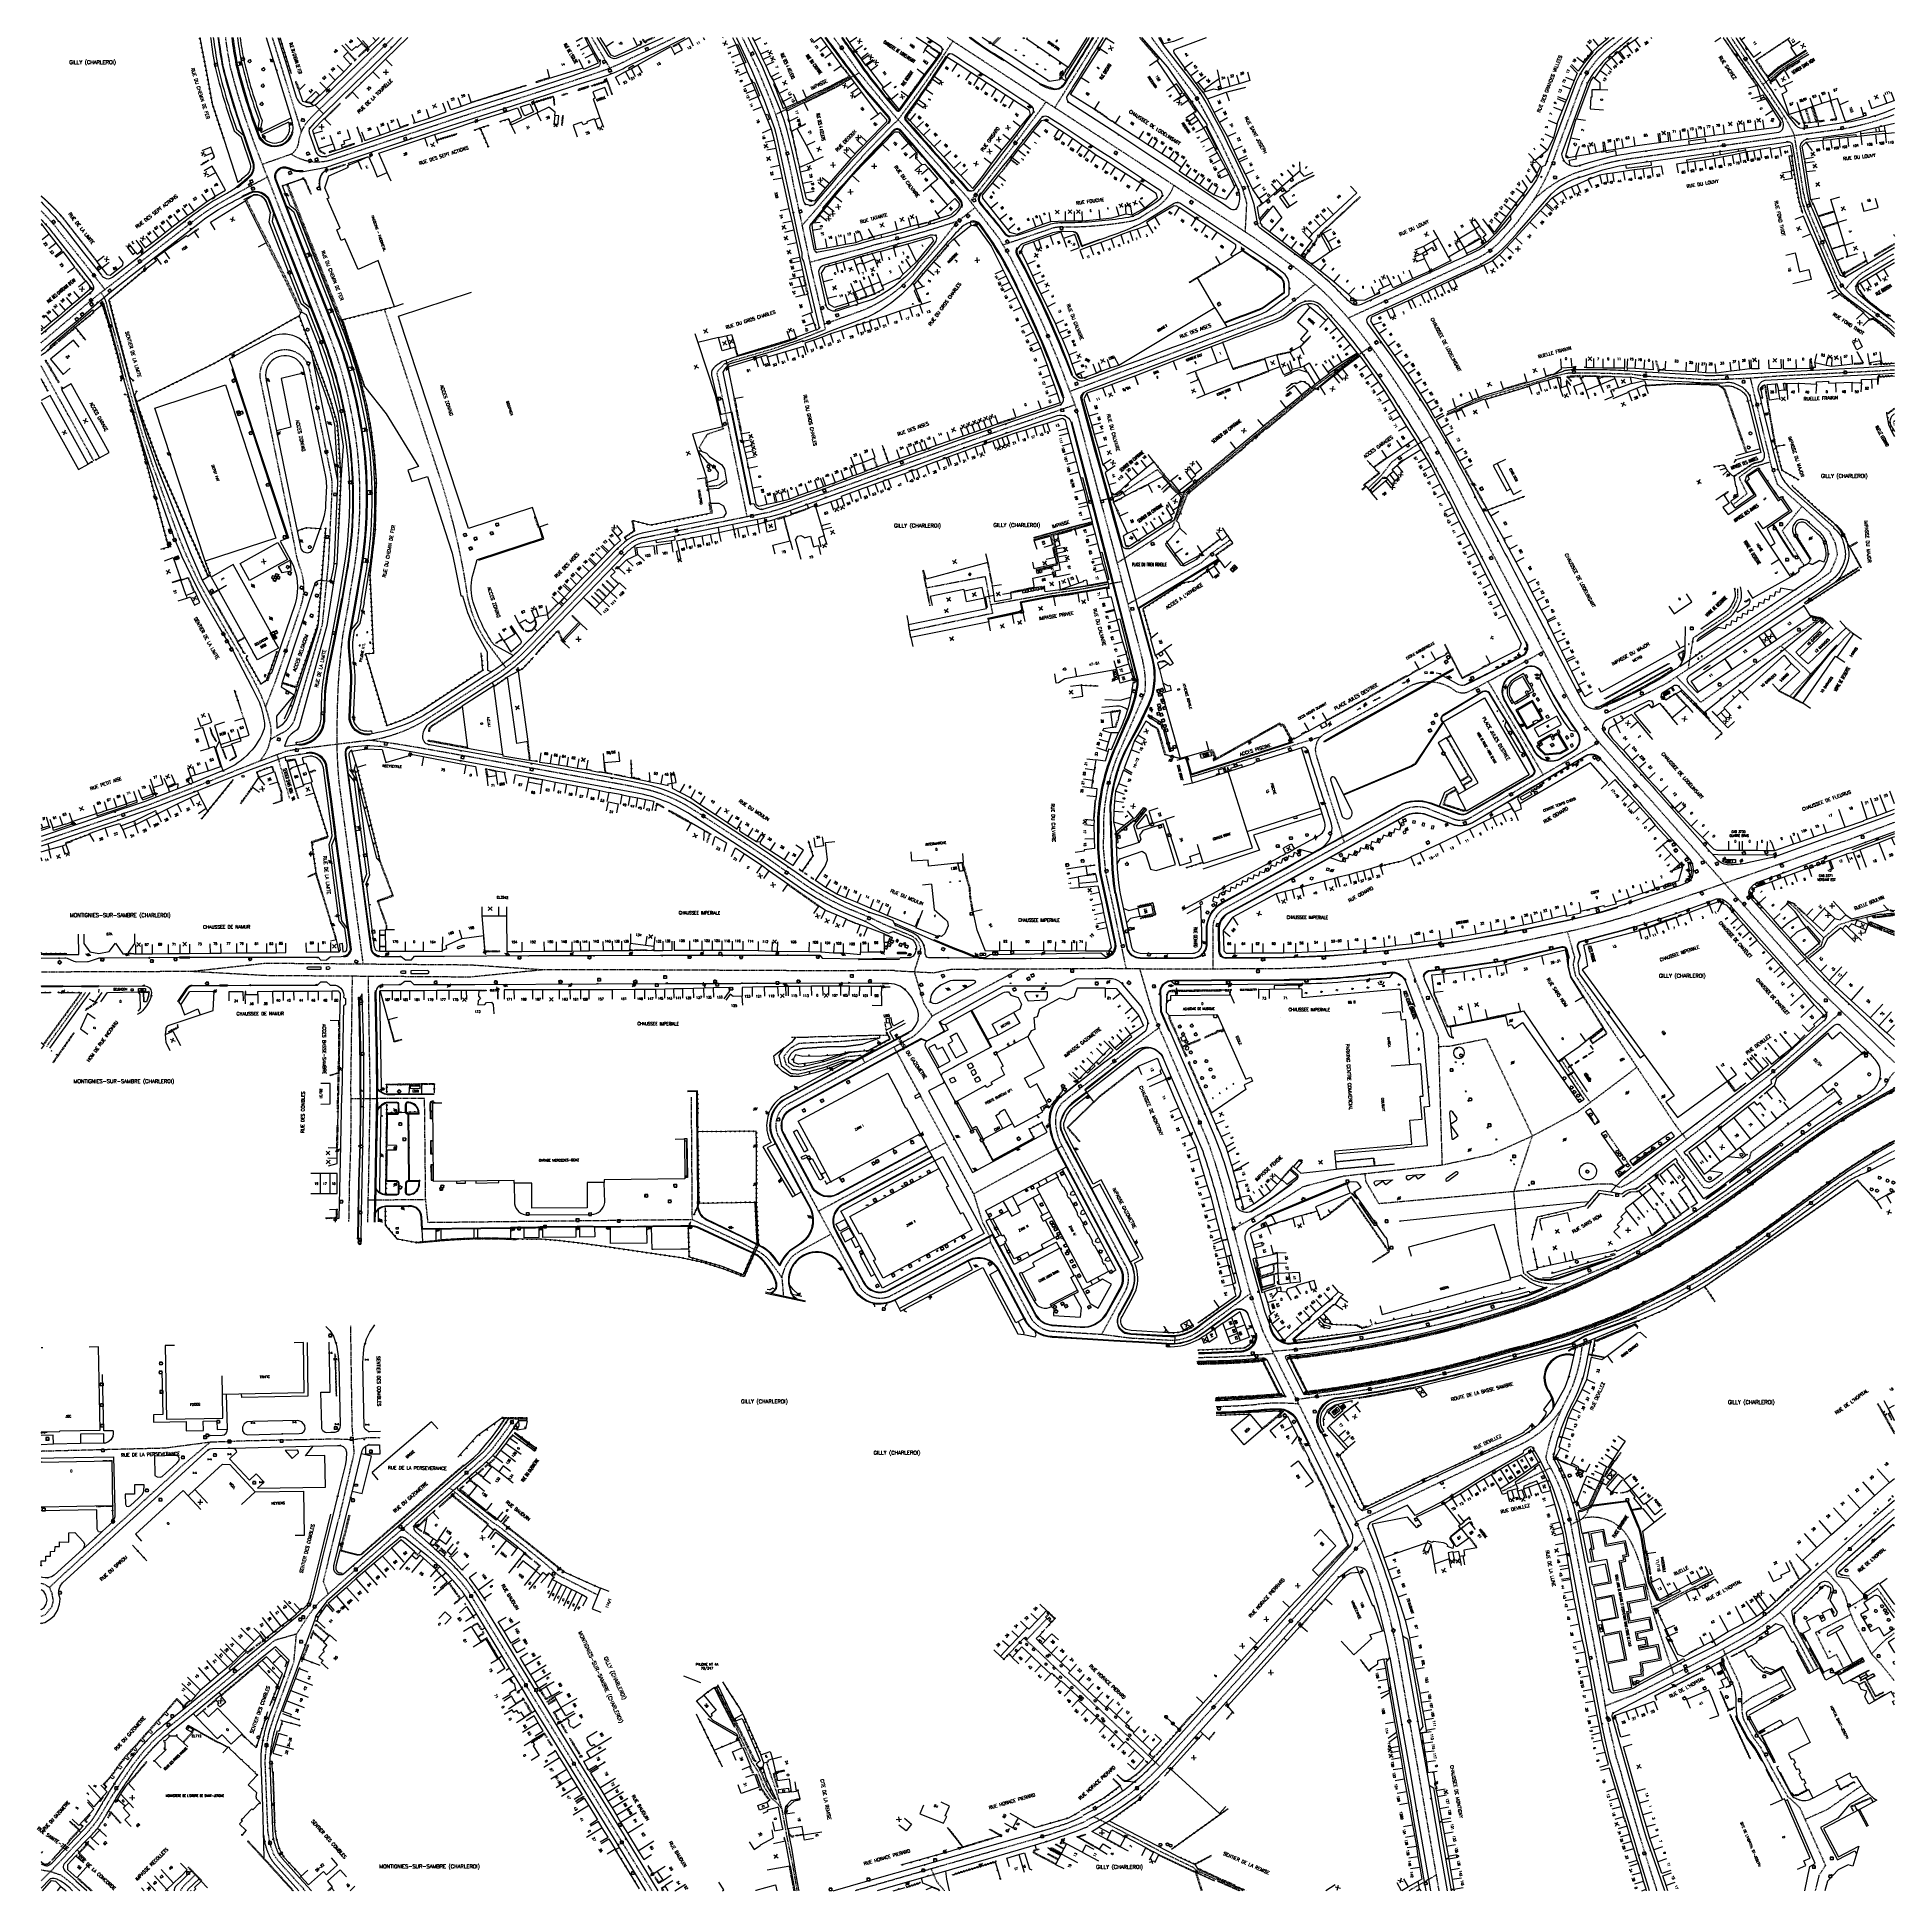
# Model space of a CAD drawing. Header units: millimetres. Extents: x 156998 to 158000, y 123000 to 124000.
import ezdxf
from ezdxf.enums import TextEntityAlignment as Align

# ---------------------------------------------------------------- set-up
doc = ezdxf.new("R2010")
doc.units = ezdxf.units.MM
doc.linetypes.add('DASHED', pattern=[0.75, 0.5, -0.25])
doc.layers.get('0').update_dxf_attribs({"linetype": 'CONTINUOUS'})
for name, color, linetype in [('W0001', 6, 'DASHED'), ('W0008', 7, 'CONTINUOUS'), ('W0017', 7, 'CONTINUOUS'), ('W0100', 7, 'CONTINUOUS'), ('W0112', 1, 'DASHED'), ('W0211', 2, 'CONTINUOUS'), ('W0300', 7, 'CONTINUOUS'), ('W0302', 3, 'CONTINUOUS'), ('W0310', 3, 'CONTINUOUS'), ('W0322', 7, 'CONTINUOUS'), ('W0330', 7, 'CONTINUOUS'), ('W0334', 7, 'CONTINUOUS'), ('W0400', 7, 'CONTINUOUS'), ('W0420', 7, 'CONTINUOUS'), ('W0471', 7, 'CONTINUOUS'), ('W0473', 7, 'CONTINUOUS'), ('W0851', 7, 'CONTINUOUS'), ('W0980', 7, 'CONTINUOUS'), ('W0984', 7, 'CONTINUOUS'), ('W0989', 7, 'CONTINUOUS'), ('W0991', 7, 'CONTINUOUS'), ('W1102', 7, 'CONTINUOUS'), ('W1471', 7, 'CONTINUOUS'), ('W1474', 7, 'CONTINUOUS')]:
    doc.layers.add(name, color=color, linetype=linetype)
doc.styles.get("Standard").update_dxf_attribs({"font": 'romans.shx', "width": 0.85})

# ---------------------------------------------------------------- blocks, each defined once
blk = doc.blocks.new('t112o')
at = {"color": 0, "linetype": 'Continuous'}
for p, q in [((-0.5, 0.5), (0.5, 0.5)), ((-0.5, -0.5), (-0.5, 0.5)), ((0.5, 0.5), (0.5, -0.5)), ((0.5, -0.5), (-0.5, -0.5))]:
    blk.add_line(p, q, dxfattribs=at)
blk = doc.blocks.new('T420')
for p, q in [((0.7, 0.7), (-0.8, 0.7)), ((-0.8, 0.7), (-0.8, -0.8)), ((0.7, 0.7), (0.7, -0.8)), ((0.7, -0.8), (-0.8, -0.8))]:
    blk.add_line(p, q)
blk.add_ellipse((0, 0), major_axis=(-0.53, 0.53), ratio=1, start_param=3.926991, end_param=10.210176)
blk = doc.blocks.new('T400')
for p, q in [((-0.15, 0.3), (0.15, 0.3)), ((-0.15, -0.25), (-0.15, 0.3)), ((-0.15, 0.15), (0.15, 0.15)), ((-0.15, 0), (0.15, 0)), ((0.15, 0.3), (0.15, -0.25)), ((-0.15, -0.15), (0.15, -0.15)), ((-0.15, -0.25), (-0.15, -0.3)), ((-0.15, -0.3), (0.15, -0.3)), ((0.15, -0.3), (0.15, -0.25))]:
    blk.add_line(p, q)
blk = doc.blocks.new('T471')
for p, q in [((-0.333334, 0.333334), (-0.333334, -0.333334)), ((-0.333334, 0.333334), (0.333334, 0.333334)), ((-0.333334, 0), (0, 0)), ((0.500001, 0.500001), (1.000002, 1.000002)), ((-0.500001, -0.500001), (-1.000002, -1.000002)), ((-0.333334, -0.333334), (0.333334, -0.333334))]:
    blk.add_line(p, q)
blk.add_ellipse((0, 0), major_axis=(0.471405, 0.471405), ratio=1, start_param=5.4977871438, end_param=11.780972451)
blk = doc.blocks.new('T300')
for p, q in [((-0.8, 0.5), (-0.9, 0.3)), ((-0.9, 0.3), (-0.9, 0.2)), ((-0.9, 0.2), (-0.7, 0.1)), ((-0.7, 0.6), (-0.8, 0.5)), ((-0.8, -0.1), (-0.7, 0.1)), ((-0.6, 0.7), (-0.7, 0.6)), ((-0.7, 0.1), (-0.7, 0.1)), ((-0.5, 0.7), (-0.6, 0.7)), ((-0.3, 0.6), (-0.5, 0.7)), ((-0.3, 0.6), (-0.2, 0.7)), ((-0.2, 0.6), (-0.3, 0.6)), ((-0.2, 0.7), (-0.1, 0.8)), ((-0.1, 0.8), (0.1, 0.8)), ((0.1, 0.8), (0.2, 0.7)), ((0.2, 0.7), (0.3, 0.6)), ((0.3, 0.6), (0.4, 0.5)), ((0.5, 0.5), (0.3, 0.5)), ((0.4, 0.5), (0.4, 0.5)), ((0.6, 0.4), (0.5, 0.5)), ((0.6, 0.4), (0.7, 0.3)), ((0.7, 0.3), (0.7, 0.2)), ((0.7, 0.2), (0.7, 0.1)), ((0.7, 0.1), (0.7, -0.2)), ((-0.8, -0.2), (-0.8, -0.1)), ((-0.7, -0.3), (-0.8, -0.2)), ((-0.8, -0.2), (-0.8, -0.2)), ((-0.7, -0.4), (-0.7, -0.3)), ((-0.5, -0.5), (-0.7, -0.4)), ((-0.4, -0.5), (-0.5, -0.5)), ((-0.4, -0.5), (-0.3, -0.5)), ((-0.3, -0.5), (-0.3, -0.4)), ((-0.3, -0.6), (-0.3, -0.5)), ((-0.3, -0.5), (-0.3, -0.5)), ((-0.2, -0.7), (-0.3, -0.6)), ((-0.1, -0.8), (-0.2, -0.7)), ((0.1, -0.8), (-0.1, -0.8)), ((0.2, -0.7), (0.1, -0.8)), ((0.3, -0.5), (0.2, -0.5)), ((0.3, -0.6), (0.2, -0.7)), ((0.2, -0.7), (0.2, -0.7)), ((0.5, -0.4), (0.3, -0.5)), ((0.3, -0.5), (0.3, -0.6)), ((0.3, -0.5), (0.3, -0.5)), ((0.6, -0.3), (0.5, -0.4)), ((0.7, -0.2), (0.6, -0.3)), ((0.6, -0.3), (0.6, -0.3))]:
    blk.add_line(p, q)
blk = doc.blocks.new('t211o')
at = {"color": 0, "linetype": 'Continuous'}
for p, q in [((-0.3, 0.5), (-0.3, 0)), ((0, 1), (0, 0)), ((0.3, 0.5), (0.3, 0))]:
    blk.add_line(p, q, dxfattribs=at)
blk = doc.blocks.new('t991o')
at = {"color": 0, "linetype": 'Continuous'}
for p, q in [((-1, 1), (1, -1)), ((-1, -1), (1, 1))]:
    blk.add_line(p, q, dxfattribs=at)
blk = doc.blocks.new('t322o')
at = {"color": 0, "linetype": 'Continuous'}
for radius in [0.25, 0.15]:
    blk.add_circle((0, 0), radius, dxfattribs=at)
blk = doc.blocks.new('t310o')
at = {"color": 0, "linetype": 'Continuous'}
for centre, start, end in [((-0.5, 0.4), 216.8699, 323.1304), ((0.5, -0.4), 36.8699, 143.1303)]:
    blk.add_arc(centre, 0.625, start, end, dxfattribs=at)
blk = doc.blocks.new('T851')
for p, q in [((-0.2, -0.1), (0, 0.3)), ((0, 0.3), (0.2, -0.1)), ((-0.2, -0.1), (0.2, -0.1))]:
    blk.add_line(p, q)
for major_axis in [(-0.106, 0.106), (-0.0354, 0.0354), (-0.0236, 0.0236)]:
    blk.add_ellipse((0, 0), major_axis=major_axis, ratio=1, start_param=3.926991, end_param=10.210176)
blk = doc.blocks.new('t330o')
at = {"color": 0, "linetype": 'Continuous'}
for p, q in [((0.25, -0.25), (-0.25, 0.25)), ((-0.25, -0.25), (0.25, 0.25)), ((-0.25, 0.25), (-0.25, -0.25)), ((0.25, 0.25), (-0.25, 0.25)), ((0.25, -0.25), (0.25, 0.25)), ((-0.25, -0.25), (0.25, -0.25)), ((-0.25, -0.25), (-0.25, -0.25))]:
    blk.add_line(p, q, dxfattribs=at)
blk = doc.blocks.new('T1474')
at = {"color": 0, "linetype": 'Continuous', "flags": 128}
for points in [[(-0.8, -0.5), (-0.8, 0.5)], [(-0.8, 0), (0.7, 0)], [(0.7, 0), (0.7, -0.5), (0.7, 0.5)]]:
    blk.add_lwpolyline(points, dxfattribs=at)
blk = doc.blocks.new('T1471')
at = {"color": 0, "linetype": 'Continuous', "flags": 128}
blk.add_lwpolyline([(-0.75, -0.5), (-0.75, 0.5), (0.75, 0.5), (0.75, -0.5), (-0.75, -0.5)], dxfattribs=at)

msp = doc.modelspace()

# ---------------------------------------------------------------- linework, layer by layer
at = {"flags": 128}
msp.add_lwpolyline([(157668.9, 123471.3), (157668.9, 123471.3)], dxfattribs=at)
at = {"layer": 'W0001'}
msp.add_line((157542.8, 123146.9), (157531.6, 123135.1), dxfattribs=at)
for points in [[(157166.2, 123696.7), (157168.4, 123709.9, 0.053022), (157171.9, 123760.3, 0.044708), (157167, 123799.9, 0.046898), (157155.2, 123840), (157141.2, 123875.7), (157126.5, 123913.5), (157114.3, 123944.9, -0.029126), (157101.9, 123984.6, -0.012682), (157099.4, 124000, -0.036978)], [(157381, 123741.5), (157369.5, 123797.1), (157364.8, 123818.7), (157365.1, 123820.1), (157366.2, 123821.3), (157368.9, 123824.1), (157370, 123824.4), (157373, 123825.7), (157394.8, 123832.1), (157408, 123836.6), (157423.3, 123842.6), (157415.5, 123875.9), (157413.7, 123884.7), (157411.2, 123896.5, 0.002419), (157406.2, 123919.8, 0.02491), (157399.1, 123949.9, 0.036165), (157389.9, 123975, 0.03082), (157383.2, 123990, 0.01169), (157378.4, 124000, 0.033454)], [(157410.7, 123898.7), (157419.1, 123908.4, -0.02482), (157462.4, 123955.7, 0.01667), (157487.1, 123990.6), (157492, 123998.1)], [(157427.7, 124000, -0.000309), (157433.4, 123992.2), (157441.5, 123980.9), (157459.6, 123958.9), (157459.6, 123958.9), (157466, 123951.7, 0.000627), (157485.3, 123930, 0.000765), (157499.8, 123913.7), (157506.6, 123904.9), (157516.7, 123891.9), (157523, 123881.3), (157531.6, 123864.5), (157540.6, 123845.1), (157548.2, 123827.1), (157557.8, 123801.9), (157569.1, 123759.4), (157577.3, 123729), (157594.4, 123663.7, -0.08552), (157595.7, 123647), (157582.9, 123617.3, 0.094618), (157573.3, 123578.9), (157573.1, 123562.3), (157574.3, 123549.9), (157574.9, 123546.8), (157578.2, 123531.8), (157585.4, 123497.5, -0.393064)], [(157868.8, 123588.3), (157858.6, 123599.5), (157841.6, 123618.7, -0.062169), (157821.6, 123647.8), (157815, 123660.6), (157808.6, 123672.9, -0.001348), (157789.8, 123708.9, -0.000594), (157769.9, 123746.8, 0.013791), (157751.5, 123781.3, 0.022105), (157720.5, 123829.1, 0.042704), (157692.7, 123862.2, 0.011239), (157689.2, 123865.4, 0.02672), (157673.9, 123877.8), (157655.1, 123891.6, 0.002976), (157617.5, 123916.1), (157607.9, 123922.5, 0.000448), (157537.1, 123968.6, 0.000873), (157494.4, 123996.5), (157489.1, 124000, -0.029405)], [(157570.4, 124000), (157568.2, 123996.3, -0.001245), (157547, 123962.2, 0.4079)], [(157996, 123846.6), (157985.2, 123854.6), (157978.9, 123859.6, -0.124059), (157968.5, 123871.6), (157954.3, 123905.3, -0.06158), (157951.1, 123915.5), (157946.1, 123947.2, 0.03679), (157940.5, 123957.7), (157913.2, 123998.2), (157912, 124000)], [(157501.4, 123911.7, 0.011503), (157542.3, 123965.3, 0.402823)], [(157518.9, 123888.1), (157544.7, 123896.9, -0.079428), (157551.4, 123897.8), (157557.8, 123897.9, 0.035568), (157587.5, 123900.9, 0.065921), (157592.9, 123902.8), (157601.2, 123908, 0.16453), (157611.3, 123920.3, 0.458572)], [(157000, 123906.6, -0.011035), (157006.4, 123899.6, -0.018225), (157010.9, 123893.9), (157019.7, 123882.9), (157034.4, 123864.1, -0.061862)], [(157449.9, 123888.3, 0.021703), (157495, 123901.2), (157504, 123908.3)], [(157422.6, 123845.4), (157442.2, 123852.5, 0.045704), (157453.5, 123858, 0.090247), (157474, 123876), (157485.3, 123889.1), (157495, 123901.2)], [(157787.2, 123890, -0.085083), (157774.6, 123880.7), (157735.4, 123862.5), (157723.5, 123857), (157705.3, 123848.6, 0.41831)], [(157973.6, 123864.2, -0.079618), (157983, 123873.4), (157998, 123882.5), (158000, 123883.5, -0.056954)], [(157687.5, 123866.9), (157670.1, 123853.3, -0.076406), (157664.5, 123850.3, -0.000988), (157588.3, 123821.5), (157555.1, 123809)], [(157157.1, 123758.2, 0.047767), (157156.5, 123763.8), (157153.9, 123776.8), (157149, 123800.5), (157145.1, 123819.8, 1.067456), (157118.5, 123814.2), (157124, 123787.3), (157129.5, 123760.7), (157136.9, 123724.8, 0.050313), (157139, 123715.7, -0.193757), (157140.2, 123693.4), (157126.4, 123652.7)], [(157177.2, 123620.8, 0.1027), (157208.4, 123632.4), (157241.7, 123653.9, 0.067931), (157262.5, 123670.4), (157313.3, 123723), (157315.3, 123725.1, -0.007219), (157317.8, 123727.1, -0.121696), (157325, 123730.2), (157325, 123730.2), (157392.9, 123744), (157398.1, 123745.5), (157403.2, 123747.2), (157412.4, 123750.5), (157422.2, 123753.9), (157451.1, 123764.4), (157452.6, 123765), (157496.9, 123780.9), (157520, 123789), (157557.8, 123801.9, -0.323681)], [(157123.6, 123621, -0.037594), (157130.3, 123624.9, 0.211344), (157137.1, 123633), (157151.8, 123683.3), (157155.1, 123716.3), (157156.7, 123748), (157157.1, 123758.2, 0.047767)], [(157703.2, 123565.6, -0.007656), (157688, 123612.7, -0.357426), (157692.7, 123624.4), (157720, 123639.3), (157735.9, 123648.6, -0.31354), (157763.2, 123647.4, 0.20691), (157769.9, 123646.9, 0.007294), (157810.7, 123668.9, 0.537329)], [(157454.2, 123521.8), (157446.3, 123525.5), (157437, 123529.4, -0.054966), (157408.3, 123545.7), (157400.7, 123551), (157391.7, 123557.3), (157380.3, 123564.9), (157355.6, 123581), (157350.2, 123584.4, 0.078623), (157327.2, 123594.1), (157317.8, 123596.1), (157308.6, 123597.8), (157264.5, 123605.8), (157226.7, 123612.7), (157209.3, 123615.8, 0.013741), (157177.2, 123620.8), (157144.3, 123616.7, 0.039468), (157131.9, 123614.7, 0.010912), (157098.3, 123601.7), (157098.3, 123601.7), (157082.1, 123595.2), (157063.5, 123588), (157057, 123585.5), (157052.1, 123583.8), (157040.6, 123579.9), (157034, 123577.7), (157000, 123566.2)], [(157856.7, 123526.1, 0.005217), (157965.8, 123564, 0.005217)], [(157604.8, 123462.1), (157599.9, 123473.4), (157592.9, 123497.4, -0.353818)], [(157480.8, 123472, -0.069839), (157470.3, 123460.7), (157438.2, 123443.4), (157403.1, 123424.5, 0.240092), (157396.6, 123415, 0.155676), (157397.8, 123407.2), (157399.2, 123404.5), (157413.1, 123378.6), (157419.5, 123366.7), (157426.3, 123354.2), (157427.1, 123352.8), (157440.9, 123327.2, 0.420519), (157458.9, 123321.3), (157512.2, 123349.9), (157532.8, 123311.3), (157534, 123309.2, 0.240605), (157545.4, 123302), (157560.6, 123301), (157572.3, 123300.3), (157587.8, 123298.3), (157599, 123297.7), (157607.5, 123297.2), (157609.5, 123297.1), (157612.5, 123297.2), (157612.5, 123297.2, 0.097915), (157622.9, 123300.7), (157626.4, 123303.1)], [(157604.8, 123462.1), (157613.9, 123440.9), (157623.4, 123418.7), (157628.7, 123406.2), (157630.9, 123400.7, -0.021797), (157640.6, 123367.5), (157646.5, 123344.6), (157651.1, 123327), (157651.7, 123325), (157655.6, 123312.4), (157659.1, 123302.1), (157666.3, 123287.3), (157676, 123267.8), (157687.1, 123245.3), (157688, 123243), (157706.3, 123205.7), (157711.3, 123195.5, -0.021177), (157719.7, 123173.9, -0.033563), (157730.2, 123136.6), (157732.5, 123124.8), (157736.9, 123099.5), (157744.8, 123054.4), (157754.2, 123000)], [(157572.3, 123300.3), (157584.9, 123323.3, 0.276548), (157584.6, 123338.2), (157560.9, 123382.9), (157551.4, 123401), (157549.5, 123404.7, -0.093691), (157547.3, 123416, -0.217665), (157551.7, 123425.8), (157554.9, 123428.4), (157564, 123435.6), (157575.3, 123444.4), (157582.6, 123450.5)], [(157426.3, 123354.3), (157410, 123345.5), (157405.9, 123342.8, 0.149842), (157399.7, 123331), (157393.1, 123339.9, 0.120615), (157385.7, 123345.6), (157376.8, 123350.2), (157351.4, 123362.1), (157208.8, 123360.5), (157207.5, 123372.9), (157206.9, 123427.6), (157190.9, 123427.5), (157167.1, 123427.3)], [(157840.5, 123335.1), (157813.1, 123323.5, -0.059865), (157791.3, 123315.8, -0.025888), (157736.2, 123301.8, -0.019684), (157691.6, 123294.1, -0.021964), (157664.4, 123291.2)], [(157804.3, 123329.8, 0.150148), (157824.7, 123328.4, 0.150148)], [(157849.4, 123307.4), (157832.5, 123301), (157824.9, 123297.8, -0.02143), (157792.8, 123288.7, -0.011711), (157756.9, 123279.1, -0.01497), (157717.6, 123270.9, -0.006431), (157698, 123267.8), (157677.4, 123265)], [(157624.5, 123287.8, 0.022985), (157665, 123290, -0.259308)], [(157634, 123261.3, 0.016812), (157656.5, 123262.5, -0.051985), (157678.6, 123262.6, -0.243189)], [(157848.7, 123232.3), (157843.1, 123223.7), (157833.7, 123203.2, -0.135101), (157829.6, 123199.5), (157825.5, 123197.6)], [(157881, 123116.7), (157876.9, 123128.8), (157873.8, 123138.1), (157871.6, 123145), (157870.1, 123149.9), (157869.2, 123153.3), (157868.9, 123154.7), (157865.5, 123168.2), (157865.3, 123168.8), (157864.6, 123171), (157863.8, 123173.4), (157862.9, 123176), (157862, 123178.6), (157861, 123181.3), (157859.9, 123183.9), (157858.8, 123186.4), (157857.7, 123188.6), (157856.5, 123190.6), (157856.5, 123190.6, 0.334429), (157831.6, 123200.8)]]:
    msp.add_lwpolyline(points, format="xyb", dxfattribs=at)
at = {"layer": 'W0001', "flags": 128}
for points in [[(157190, 124000), (157187.3, 123997.4), (157167, 123977.6), (157150, 123961.2), (157145.1, 123956.2, 0.16529), (157138.8, 123943.3, -0.213098), (157135, 123937.1), (157119.4, 123931.6)], [(157124.7, 124000), (157129.8, 123983.5), (157140.4, 123949.2, -0.055799)], [(157341.9, 124000), (157334.8, 123996.6), (157318.1, 123988.7, -0.037657), (157301.4, 123981.5), (157287.3, 123976.7), (157264.1, 123969.2), (157249.6, 123964.6), (157233.2, 123959.4), (157199.4, 123948.2), (157157.1, 123934.1, -0.231962), (157135, 123937.1, -13.627379)], [(157306.9, 123983.6), (157297.2, 124000, -0.281758)], [(157853.3, 124000), (157848.6, 123996.1), (157846.1, 123994.2, 0.117025), (157831.1, 123975), (157817.4, 123937.9, -0.05718), (157805.1, 123912), (157795.8, 123899.5), (157787.2, 123890)], [(157805.3, 123912.4, -0.103819), (157828.6, 123927.3), (157837.5, 123930.1, -0.037364), (157855.6, 123934.5), (157868.3, 123936.3), (157881.1, 123938.1), (157901.8, 123941), (157942.3, 123946.7), (157973.3, 123951, 0.044585), (158000, 123958.5)], [(157000, 123835.3, 0.001652), (157000.4, 123835.7), (157029.3, 123860.2), (157040.2, 123868.5), (157053.8, 123879.1), (157082.7, 123901.5, -0.034728), (157097, 123911.1, -0.010381), (157122.1, 123924.8, -0.654555)], [(157105.9, 123669.6), (157098.2, 123682.7), (157089.1, 123698.7), (157085.1, 123706.2), (157078.2, 123721.1), (157074.3, 123730.5), (157066.1, 123753), (157060.2, 123769.1), (157054.9, 123785.2), (157051.3, 123797.5), (157048.4, 123807.6), (157046.2, 123815.3), (157042.6, 123829.3), (157038.6, 123844.2), (157035.2, 123856.8, 0.114576), (157032.2, 123862.4, 4.503713)], [(157185.2, 123853.3), (157214.3, 123765.1, -0.043754), (157230.1, 123697.8), (157231.2, 123693.7, 0.089344), (157241.1, 123672.8), (157250.7, 123660)], [(157028.4, 123771.6), (157007.9, 123808.5), (157000, 123822.9, 0.045509)], [(157166.2, 123696.7), (157162.7, 123677.5, 0.029878), (157159.7, 123633.7, 0.033938), (157160.7, 123597.9), (157173.7, 123499.9)], [(157105.9, 123669.6), (157116.3, 123650, -0.068084), (157123.8, 123628.3, -0.221192), (157117.8, 123609.5)], [(157840.6, 123619.8, 0.001234), (157789, 123589.4), (157770.9, 123578.8, -0.224783), (157762.6, 123578.1), (157748.6, 123583.8, 0.217615), (157734.1, 123582.7), (157693.7, 123560.4), (157665, 123544.6), (157639.2, 123530.5, 0.312777), (157632.2, 123518.1), (157632.3, 123497.4)], [(157871.9, 123000), (157871.5, 123001.5), (157869.9, 123006.3), (157868.3, 123011.2), (157866.8, 123016.1), (157865.2, 123021.1), (157863.7, 123026.1), (157862.1, 123031), (157860.7, 123035.8), (157859.3, 123040.5), (157857.9, 123045.1), (157856.6, 123049.6), (157855.3, 123054), (157854, 123058.3), (157852.9, 123062.5), (157851.7, 123066.6), (157849.8, 123072.6), (157849.8, 123072.6), (157848.7, 123077.9), (157847.8, 123081.3), (157847.1, 123084.5), (157846.4, 123087.5), (157845.8, 123090.2), (157845.3, 123092.7), (157844.8, 123095.1), (157844.4, 123097.4), (157844, 123100), (157843.5, 123103), (157842.9, 123106.4), (157842.2, 123110.5), (157841.3, 123115.4), (157840.2, 123121.3), (157838.9, 123128.2), (157837.4, 123136.1), (157835.6, 123145.1), (157833.7, 123155.3), (157831.5, 123166.6), (157829.1, 123179.1), (157825.5, 123197.6, 0.085353), (157813.3, 123230.4, -0.232982), (157812.5, 123236.2, -0.067488), (157823.1, 123265.2, 0.096861), (157831.6, 123294.3, 0.076248)], [(157820.6, 123260.3, -0.052883), (157812.5, 123250.6, -0.087651), (157796.4, 123239.9), (157790.8, 123237.3), (157779.2, 123231.9), (157751.7, 123218.9), (157709.6, 123199)], [(157713.9, 123189.4), (157681.6, 123153.6), (157676.2, 123147.5), (157660.2, 123129.9), (157645.7, 123113.8), (157633.6, 123100.4), (157606, 123069.6, -0.098423), (157563.7, 123037.8)]]:
    msp.add_lwpolyline(points, format="xyb", dxfattribs=at)
at = {"layer": 'W0001'}
for points in [[(157649.8, 123895.1), (157650.6, 123910.7), (157648.3, 123918.8), (157641.8, 123932.4), (157637.4, 123941.8), (157634.8, 123947), (157630.4, 123955.3), (157628.6, 123958.6), (157625.2, 123964.7), (157622.8, 123968.5), (157617.3, 123975.9), (157600.2, 123998.6), (157599.3, 124000)], [(157620.4, 123601), (157690.5, 123622.8)], [(157868.8, 123588.3), (157954.6, 123491.2)], [(158000, 123576.5), (157985.5, 123571), (157975.5, 123567.1), (157965.8, 123564)], [(157856.7, 123526.1), (157842.8, 123522.1), (157832.7, 123519.6), (157824.8, 123517.7), (157803.9, 123513.3), (157789, 123510.4), (157771.6, 123507.3), (157762, 123505.8), (157738.5, 123502.7), (157714.6, 123500.1), (157698.1, 123498.7), (157693.2, 123498.4), (157671.4, 123497.6), (157657.2, 123497.4), (157639.5, 123497.4), (157621.4, 123497.3), (157601.8, 123497.3), (157592.9, 123497.4), (157575.2, 123497.6), (157549.5, 123497.4), (157531.6, 123497.3), (157514.7, 123497.3), (157508.8, 123497.3), (157506, 123497.2)], [(157961.9, 123514.2), (157950.7, 123525.6), (157947.7, 123529.1), (157944, 123532.5), (157942.5, 123533.2)], [(157947.4, 123499.4), (157960.6, 123510.1), (157961.9, 123514.2), (157970, 123521.3), (157976.9, 123523.5), (157990.7, 123526.8), (157999.9, 123527.6), (158000, 123527.6)], [(157454.2, 123521.8), (157460.7, 123519.1), (157470, 123515.2), (157472.1, 123513.6), (157473.4, 123511.9), (157474.5, 123508.6), (157474.1, 123505.5), (157471.1, 123496)], [(157823.5, 123517.5), (157827.4, 123503.8)], [(158000, 123516.6), (157986.1, 123522), (157985.2, 123525.4)], [(157460.5, 123496.6), (157421.5, 123496.4), (157299.6, 123497), (157270.7, 123496.9), (157231.5, 123493), (157121.1, 123493.8), (157081.5, 123496)], [(157460.5, 123496.5), (157481.7, 123495.4), (157491.1, 123497.3), (157506, 123497.2)], [(157471.1, 123496), (157475, 123483), (157476.1, 123478.9), (157480.8, 123472)], [(157737.3, 123502.6), (157746.3, 123479.1)], [(157827.4, 123503.8), (157826.6, 123499.5), (157828, 123493.7), (157845.4, 123467.7), (157859.1, 123447.4), (157881.7, 123413.4), (157887.9, 123405.4)], [(158000, 123447), (157994.4, 123452.3), (157954.6, 123491.2)], [(157003, 123455.6), (157013.8, 123470.6), (157024, 123484.7)], [(157701.3, 123385.2), (157702.6, 123385.7), (157756.1, 123391.7), (157755.2, 123421.3), (157754, 123460.9), (157746.3, 123479.1)], [(157582.6, 123450.5), (157603.3, 123465.8)], [(157971.7, 123474.6), (157948, 123453.4), (157932, 123439.7), (157896, 123411.6), (157878.9, 123398.5), (157860.5, 123384), (157855.5, 123381), (157852, 123379.4), (157847.7, 123381.3), (157839.7, 123381.3), (157721.9, 123370.7), (157714.9, 123382.6), (157714.4, 123387)], [(157754.2, 123455.6), (157759.9, 123455.8), (157779.7, 123459.8), (157804.7, 123407.3), (157829.4, 123420.5), (157861.1, 123444.4)], [(157836, 123425.5), (157832.7, 123429.9), (157820.1, 123448.7)], [(157840.5, 123335.1), (157852.5, 123340.4), (157865, 123347.2), (157876.9, 123354), (157888.6, 123361.2), (157918.7, 123382), (157937.6, 123396), (157948.4, 123403.7), (157958.8, 123411), (157969.6, 123418.2), (157978.9, 123423.6), (157990.5, 123430.3), (157995.1, 123434.1), (157998.2, 123439.9), (158000, 123441.7)], [(157176.3, 123360.8), (157176.5, 123371.9), (157176.7, 123379.6), (157177.1, 123401.1), (157177.6, 123429.4)], [(157881.4, 123400.4), (157885.2, 123395.3), (157896.9, 123379.6), (157900.6, 123379.1), (157911, 123386.8), (157921.9, 123395.1), (157922.8, 123398.7), (157941.8, 123412.7), (157968.1, 123431.5)], [(157756.1, 123391.7), (157782.6, 123397.4), (157804.7, 123407.3)], [(157804.3, 123329.8), (157802.8, 123331), (157800.1, 123333.1), (157797.2, 123348.5), (157794.7, 123377.2), (157804.7, 123407.3)], [(157488.2, 123403.7), (157419.5, 123366.7)], [(157849.4, 123307.4), (157861.3, 123312.2), (157877.3, 123320), (157883.8, 123323.2), (157895.4, 123329.8), (157902.1, 123333.9), (157910.9, 123339.8), (157919.6, 123345.6), (157938.4, 123358.9), (157953.2, 123370), (157966.7, 123379.8), (157974.4, 123385.1), (157982.4, 123389.7), (157991.4, 123394.7), (158000, 123399.4)], [(157207.5, 123372.9), (157176.6, 123372.6)], [(157626.4, 123303.1), (157652.5, 123322.3)], [(157166.9, 123304.9), (157167.1, 123289.5), (157167.7, 123250.4), (157168.8, 123236.2), (157160.6, 123200.7)], [(157255.3, 123254.7), (157250.1, 123247.3), (157243, 123237.9), (157239.8, 123234.5), (157229.7, 123225.5), (157201.4, 123200.8), (157189.5, 123190.5), (157165.7, 123169.7), (157149.6, 123155.3), (157144.9, 123149.4), (157137.8, 123138.5)], [(157182.9, 123244.3), (157176.1, 123244.4), (157168.3, 123243.3), (157158.6, 123243.7), (157140, 123243.3), (157110.6, 123242.7), (157091.2, 123242), (157067.1, 123238.8), (157035.4, 123238), (157000, 123237.1)], [(157091.2, 123242), (157076.2, 123229.4), (157071.3, 123224.8), (157056.6, 123211.5), (157050.5, 123205.8), (157038.5, 123194.9), (157008.6, 123167.6), (157004.5, 123163.7)], [(157905.2, 123129.2), (157916.9, 123135.7), (157927.8, 123142.2), (157937, 123149.1), (157945.2, 123156.5), (157958.4, 123168.9), (157965.8, 123175.3), (157978.8, 123187.4), (157991, 123198.3), (158000, 123206)], [(157004.5, 123163.7), (157001.3, 123165.5), (157000, 123165.8)], [(157869.2, 123153.2), (157870.8, 123153.8), (157873.3, 123154.8), (157875.9, 123156), (157878.5, 123157.2), (157881.1, 123158.5), (157883.5, 123159.8), (157885.7, 123160.9), (157887.7, 123161.9), (157889.3, 123162.7), (157890.8, 123163.4), (157892.2, 123164.1), (157893.7, 123164.7), (157895.4, 123165.6), (157897.3, 123166.6), (157899.8, 123167.8), (157902.8, 123169.5)], [(157963, 123172.9), (157966.9, 123168.4), (157970.9, 123164), (157973.5, 123158.9), (157975.5, 123151.6), (157978.6, 123144), (157987.6, 123127.9), (157993.5, 123121.4), (158000, 123113.3)], [(157000, 123148.1), (157002.3, 123149), (157005.8, 123153.2), (157006.6, 123156.6), (157005.9, 123160.5), (157004.5, 123163.7)], [(158000, 123150.3), (157991, 123163), (157982.9, 123157.5), (157975.2, 123152.7)], [(157956.7, 123118.6), (157944, 123142.5), (157940.3, 123148.2), (157938.3, 123150.3)], [(157972.6, 123120.1), (157968.8, 123127.5), (157964.5, 123125.2), (157957.5, 123139.4), (157976.5, 123149.1)], [(157522.2, 123127.8), (157530.3, 123136.4), (157603.7, 123067.1)], [(157987.6, 123127.9), (157995.4, 123135.6), (158000, 123139.1)], [(157844, 123099.8), (157858.7, 123105.5), (157859.5, 123105.8), (157862.2, 123107.2), (157866.3, 123109.2), (157872.1, 123112.2), (157880.3, 123116.4), (157891.1, 123121.9), (157905.2, 123129.2)], [(157907.4, 123130.4), (157916.1, 123112.2), (157917.5, 123107.3), (157917.6, 123100.3), (157917.8, 123095.8), (157918.5, 123092.7), (157923.6, 123083), (157927.8, 123077.4), (157934, 123065.7), (157942.4, 123050.9), (157948.9, 123044.9)], [(157941.7, 123113.8), (157922.9, 123104.2), (157917.6, 123100.3)], [(157982.5, 123056.8), (157973.7, 123050.7), (157963.9, 123043.8), (157951.8, 123038.4)], [(157948.9, 123044.9), (157962.8, 123013.7), (157959.3, 123008.2), (157957.3, 123000)], [(157563.4, 123037.4), (157561.9, 123036.7), (157552.9, 123033.1), (157544.6, 123030.4), (157535, 123027.5), (157506.1, 123019.2), (157487.3, 123013.8), (157449.1, 123002.8), (157439.2, 123000)], [(157083.2, 123008.5), (157076.9, 123002.5), (157075.3, 123000.4), (157075.2, 123000)], [(157020.8, 123000), (157017.2, 123003.2)]]:
    msp.add_lwpolyline(points, dxfattribs=at)
at = {"layer": 'W0001', "flags": 128}
for points in [[(157953.2, 123991.9), (157939.4, 123983.4), (157929.1, 123974.7)], [(157441.5, 123980.9), (157421.9, 123970.8), (157396.4, 123958.5)], [(157414.9, 123878.9), (157442.9, 123886.2), (157449.9, 123888.3)], [(157996, 123846.6), (158000, 123843)], [(157580.6, 123716.5), (157610.5, 123735.9), (157614.4, 123745.8), (157617, 123753), (157618.2, 123754.7), (157629.3, 123763.9), (157645.5, 123777.3), (157660.5, 123789.7), (157685.7, 123810.5), (157701.4, 123822.2), (157717.4, 123833.4)], [(157758.7, 123797.2), (157763.4, 123799.1), (157773, 123803.7), (157778.4, 123805.9), (157791.5, 123809.7), (157802.9, 123813), (157817.2, 123817.5), (157824.1, 123819.1), (157835.9, 123819.2), (157858, 123818.5), (157867.4, 123817.3), (157896.9, 123815.6), (157904.3, 123815.6), (157921.6, 123816.3), (157938.9, 123817.6), (157993, 123820.3), (157999.8, 123820.8), (158000, 123820.7)], [(157844.1, 123635.4), (157864.1, 123645), (157876.9, 123651.5), (157891.3, 123660.9), (157957.7, 123706), (157965.4, 123711.5), (157967.6, 123716.2), (157969.4, 123721), (157968.2, 123727.1), (157965.1, 123733.4), (157955.9, 123741.9), (157941.8, 123754.5), (157937, 123758.9), (157933.8, 123768.4), (157922.4, 123816.3)], [(158000, 123793.3), (157999.4, 123792.3), (157999.7, 123791.3), (158000, 123790.8)], [(157715.9, 123756.7), (157723.2, 123763.8), (157729, 123771.2), (157734.7, 123775.3), (157749.4, 123784.8)], [(157571.6, 123750.2), (157578.1, 123751.9), (157582, 123753.1), (157589.9, 123758.7), (157602.2, 123766.9), (157614.1, 123754.2), (157616.8, 123752.3)], [(157912.8, 123747.8), (157920.5, 123754), (157916.2, 123762.7), (157923.8, 123768.3), (157933.2, 123771.2)], [(157951.3, 123715.2), (157939.5, 123733.9), (157950.2, 123747)], [(157535.7, 123729.2), (157567.3, 123738)], [(157537, 123713), (157548.6, 123715.6), (157546.7, 123725.7), (157545.1, 123731.8)], [(157641.8, 123729), (157632.9, 123722.7), (157625.9, 123716.4), (157586.4, 123694.2)], [(157583.2, 123706.4), (157559.5, 123702), (157545.2, 123699.9), (157512.4, 123693.9), (157509.6, 123709.1), (157477.9, 123703)], [(157547, 123708.9), (157545.7, 123714.9)], [(157888.8, 123659.3), (157891.6, 123676.2), (157907.1, 123686.4), (157911.5, 123689.7), (157913.7, 123693.4), (157915.6, 123697.7), (157915.5, 123702.5)], [(157512.4, 123693.9), (157513.4, 123689.3), (157468.7, 123679.8)], [(157959.3, 123686.2), (157895.5, 123641.3), (157882.4, 123655.1)], [(157943.6, 123644.6), (157976.4, 123679.3)], [(157955, 123656.6), (157938.8, 123671.8)], [(157126.4, 123652.7), (157121, 123638.7)], [(157810.6, 123602.2), (157780.8, 123652.6)], [(157134.1, 123589.5), (157127.4, 123613.1)], [(157270.7, 123496.9), (157231.5, 123499.5), (157121.1, 123500.4), (157081.5, 123496), (157042.7, 123495.9), (157000, 123495.7)], [(157528.1, 123497.3), (157480.8, 123472)], [(157167.1, 123429.4), (157168, 123493.5)], [(157177.6, 123429.4), (157176.6, 123493.4)], [(157452.3, 123460.1), (157431.7, 123458.2), (157408.9, 123457.2), (157404.5, 123454.7), (157400.7, 123450.2), (157401.9, 123445.9), (157405, 123443.3), (157409.8, 123442.8), (157421.8, 123445.6), (157435.3, 123450.2), (157442.3, 123450.9), (157444.5, 123446.8)], [(157503.2, 123376), (157460.2, 123455.3)], [(157167.1, 123429.4), (157167.1, 123423.3), (157167, 123402.7), (157166.3, 123382.8), (157166, 123364.4), (157165.9, 123361)], [(157351.4, 123362.1), (157350.9, 123428.2)], [(157550.9, 123401.8), (157503.2, 123376), (157508, 123360.5), (157511.8, 123353.4), (157512.2, 123349.9)], [(157701.3, 123385.2), (157680.8, 123379.8), (157661, 123367.2), (157654, 123363.1), (157643.3, 123357)], [(157399.7, 123331), (157400.5, 123321)], [(157787.8, 123215.4), (157814.4, 123228.2)], [(157220.4, 123217.4), (157242.8, 123199.4), (157247, 123196.6), (157259.3, 123186.9), (157271.4, 123177.1), (157279, 123170.4), (157300.4, 123159.6)], [(157154.9, 123160.1), (157152.3, 123166.9), (157160.6, 123200.7)], [(157329.6, 123000), (157314, 123025.4), (157291.3, 123062.5), (157264.9, 123105.6), (157246, 123136.5), (157233.8, 123156.4), (157229.7, 123162.8), (157226.2, 123167.1), (157221.1, 123172.8), (157216.4, 123177.4), (157211.3, 123181.8), (157195.1, 123195.4)], [(157142.5, 123000), (157132.2, 123011.4), (157128.2, 123015.8), (157125.7, 123019.2), (157123.4, 123025.5), (157122.4, 123032.3), (157120.9, 123069.5), (157121.1, 123073.4), (157121.7, 123078.3), (157122.5, 123083.1), (157123.4, 123086.9), (157126.4, 123095.9), (157131, 123108.5), (157136.4, 123123.4), (157137.8, 123138.5), (157126, 123135.1), (157094.3, 123108.9), (157074.8, 123093.1), (157066, 123085.9), (157060, 123080.3), (157055, 123075), (157049.2, 123067.5), (157043.5, 123059.2), (157037.8, 123050.5), (157033.9, 123043.8), (157030, 123037.5), (157024.8, 123031.3), (157016.6, 123022.7)], [(157363.7, 123110), (157371.4, 123094.7), (157374.2, 123089.8), (157376.8, 123083.7), (157383.3, 123069.7), (157386.6, 123064.7), (157390.2, 123055.9), (157394, 123050), (157397.4, 123047.1), (157399.6, 123044.2)], [(157391.4, 123069.3), (157397.5, 123050.9), (157399.6, 123044.2), (157401.6, 123033.4), (157402.2, 123029.7), (157405.4, 123014.2), (157407.7, 123000.7), (157407.9, 123000)], [(157648.6, 123000), (157643.9, 123002), (157635, 123006), (157633.6, 123006.2), (157623.7, 123010.8), (157621.8, 123012.5), (157612, 123017.2), (157603.9, 123021.2), (157596.9, 123024.9), (157585.9, 123030.6), (157567.9, 123040)], [(157016.3, 123022.4), (157009.2, 123014.7), (157005, 123010.3), (157001, 123006.3), (157000, 123005.3)], [(157017.3, 123003.3), (157010.9, 123008.3), (157005, 123010.3), (157000.4, 123011), (157000, 123011.3)], [(157480.2, 123011.8), (157483.3, 123004.8), (157487.2, 123000.3), (157487.2, 123000.3), (157487.3, 123000)], [(157752.8, 123008.4), (157738.1, 123000)]]:
    msp.add_lwpolyline(points, dxfattribs=at)
at = {"layer": 'W0008'}
for p, q in [((157710.6, 123829.4), (157695.1, 123818.7)), ((157484.9, 123479.5), (157503.5, 123489.6))]:
    msp.add_line(p, q, dxfattribs=at)
for points in [[(157000, 123911.3, -0.016444), (157009.7, 123900.7, -0.012652), (157014, 123895.4), (157022.7, 123884.3), (157032.5, 123871.9, 0.095), (157034, 123870.5, 0.310613), (157038.5, 123870.7), (157052, 123881.2), (157080.9, 123903.6, -0.033133), (157094.3, 123912.7), (157099.6, 123915.7, 0.035453), (157105.6, 123919.5), (157105.9, 123919.1, 0.023974), (157112.8, 123925, 0.263667), (157114.7, 123932.5), (157110.2, 123945.8, -0.02586), (157098.3, 123984.5, -0.012417), (157095.9, 124000, -0.037707)], [(157121.5, 124000), (157126.9, 123982.6), (157135, 123956.3, -0.055326), (157135.8, 123951.6, -0.112173), (157135.2, 123948.3), (157135.6, 123948.1, -0.240001), (157129.1, 123941.6, -0.356346), (157117.6, 123946, -0.028874), (157105.3, 123985.4, -0.012209), (157103, 124000, -0.036936)], [(157158.3, 123841.7), (157154.3, 123852), (157144, 123878.3), (157132.3, 123908.3), (157126.5, 123923.2, -0.574198), (157131.9, 123930.3), (157133.9, 123929.7, 0.130435), (157141.3, 123928.3), (157141.4, 123927.8), (157150.3, 123929.3, 0.045387), (157157.1, 123931.2), (157200.1, 123945.6), (157220.5, 123952.4), (157234, 123956.8), (157250.4, 123962), (157264.9, 123966.6), (157288, 123974.1), (157302.4, 123978.7, 0.043607), (157315.4, 123984), (157334.4, 123993.5), (157344.3, 123998.5), (157347.5, 124000)], [(157127.8, 124000), (157132.5, 123984.8), (157137.7, 123967.9, 0.305254), (157144, 123962.8, 0.221231), (157149.8, 123965.3), (157152, 123967.4), (157165, 123980), (157185.3, 123999.8), (157185.4, 124000)], [(157194.5, 124000), (157189.4, 123994.9), (157169, 123975.1), (157152.4, 123958.8), (157147.4, 123953.8), (157144.8, 123950.9, 0.185683), (157144.7, 123948.6), (157148.4, 123938.1, 0.347604), (157153.3, 123935.9, 0.011378), (157156.3, 123936.7), (157198.7, 123950.9), (157218.9, 123957.6), (157232.4, 123962.1), (157248.9, 123967.3), (157263.4, 123971.9), (157286.5, 123979.3), (157300.7, 123984.5, 0.443334), (157301.6, 123987), (157298.5, 123992.6), (157294.5, 124000, -0.325105)], [(157335.7, 124000), (157335.2, 123999.8), (157325, 123995.2), (157316.8, 123991.5), (157310.3, 123988.7, -0.259957), (157306.3, 123990), (157300, 124000)], [(157417.1, 123910.1, -0.292393), (157415.8, 123909.4, -0.084009), (157413.7, 123909.7), (157412.8, 123910, -0.164804), (157411.5, 123911.6), (157405.5, 123938.4), (157402.6, 123949.9), (157400.9, 123955.5), (157398.8, 123961.3), (157389.5, 123983.9), (157383, 123997.2), (157381.5, 124000, -0.215785)], [(157423.5, 124000, -0.000359), (157430, 123991.2, 0.012637), (157446.9, 123969.4), (157457.5, 123957.2, -0.428604), (157457.2, 123953.6), (157456.8, 123953.8, 0.022771), (157417.1, 123910.1, -0.817672), (157417.1, 123910.1, -0.292393)], [(157431.8, 124000, 0.000272), (157436.7, 123993.1, 0.036592), (157461.7, 123960.5, 0.403977), (157463.6, 123960.9), (157477.2, 123979.7)], [(157477.2, 123979.7), (157483.7, 123988.3), (157485.9, 123991.5), (157485.7, 123991.6, 0.103956), (157486.3, 123993.9, 0.134223), (157485.6, 123995), (157477.9, 124000)], [(157567.8, 124000, -0.003023), (157552.3, 123975, -0.3642), (157544.9, 123972.2, -0.060501), (157538.9, 123974.7), (157539.1, 123975.1), (157538.7, 123975.4), (157538.7, 123975.3), (157518.8, 123988.4), (157518.6, 123988.1, -0.027034), (157500.7, 124000)], [(157573.1, 124000), (157570.1, 123995.1, -0.000965), (157553.7, 123968.6, 0.407832), (157554.5, 123965.2), (157580.9, 123948, -0.003107), (157641.7, 123907.7, 0.441525), (157645.7, 123908.7, 0.116545), (157646.8, 123914.5, 0.061204), (157644.7, 123920.9), (157637.4, 123935.3), (157629.2, 123951.6), (157629.2, 123953.1), (157620.7, 123965.5), (157608, 123984.1), (157594, 124000, 0.234204)], [(157784.6, 123892.5), (157782, 123890.1, -0.085267), (157773.6, 123884.4, 0.000423), (157738.7, 123868.2), (157712.2, 123855.9, -0.213903), (157707.8, 123856, -0.043166), (157701.1, 123862.2, 0.024765), (157693.1, 123869.8, 0.026601), (157677.4, 123882.6), (157658.6, 123896.4, -0.18996), (157656.3, 123900), (157654.6, 123909.9), (157651.2, 123920.1), (157644.7, 123933.8), (157640.2, 123943.1), (157637.7, 123948.4), (157633.2, 123956.8), (157631.4, 123960.2), (157627.9, 123966.3), (157625.4, 123970.3), (157619.8, 123977.8), (157605.6, 123996), (157603.1, 124000)], [(157848.5, 124000), (157846.7, 123998.5), (157844.2, 123996.5, 0.117507), (157828.3, 123976.1), (157811.6, 123931), (157809.8, 123930.2, -0.093783), (157805.4, 123921.1), (157801.3, 123915.3), (157792.7, 123904), (157793, 123902), (157789, 123897.2), (157784.6, 123892.5)], [(157858.1, 124000), (157848.3, 123992, 0.090883), (157835.1, 123976.9), (157834.6, 123976), (157820.4, 123937.2, 0.427328), (157828.7, 123930.6), (157836.4, 123932.9, -0.039469), (157858.2, 123937.8), (157879.3, 123940.8), (157905.6, 123944.5), (157937.7, 123949, 0.327259), (157940.2, 123952.8, 0.094496), (157939.6, 123955.4), (157938.8, 123956.7), (157911.5, 123997.1), (157909.8, 123999.7), (157909.7, 124000)], [(157383.4, 123982.7), (157390.2, 123966.2), (157395.7, 123951), (157396.4, 123948.2), (157397.3, 123944.3), (157402.8, 123919.1), (157405.6, 123906), (157407.6, 123896.5), (157407.8, 123895.5), (157410.4, 123883.6, 0.139307), (157411.3, 123879.3), (157419.8, 123843.4), (157419.7, 123842.8), (157418.3, 123842.2), (157418.2, 123842.3)], [(158000, 123961.7, -0.060584), (157975, 123954.3), (157951.7, 123950.9, -0.244623), (157947, 123952.6), (157943.3, 123957.2), (157934.8, 123969.8)], [(157543.3, 123957.3, 0.333491), (157539.2, 123956.2, 0.000741), (157507.2, 123915.8), (157506.9, 123916.1, 0.379796), (157506.5, 123910.5, -0.009972), (157520, 123894, 0.224724), (157522.8, 123892.6), (157522.9, 123893, 0.084862), (157526.9, 123893.4), (157544, 123899.2, -0.079263), (157551.3, 123900.2), (157557.7, 123900.3, 0.035501), (157587, 123903.2, 0.06402), (157591.7, 123904.9), (157599.9, 123910.1, 0.059934), (157604.1, 123913.4, 0.453634), (157604.1, 123917.4, 0.000443), (157543.3, 123957.3)], [(158000, 123886.5), (157996.6, 123884.6), (157985.6, 123878), (157974.4, 123871.2, -0.403296), (157970.4, 123872.5), (157956.3, 123906.2, -0.061621), (157953.2, 123915.9), (157949.2, 123941, -0.325555), (157952.7, 123945.2), (157973.7, 123948, 0.022957), (157981.8, 123949.5), (157994.7, 123952.6), (158000, 123953.9, -0.092507)], [(157789.9, 123887.4), (157793.8, 123891.4), (157796.4, 123894.4), (157815, 123915.7, -0.123332), (157829.4, 123924.4), (157838.4, 123927.3, -0.037313), (157856, 123931.6), (157868.8, 123933.4), (157881.5, 123935.2), (157902.2, 123938.1), (157942.7, 123943.8, -0.358674), (157944.8, 123942.5, -0.024445), (157945.1, 123941.6), (157949.3, 123915.5, 0.059991), (157952.9, 123903.9), (157959.6, 123888), (157968.2, 123867.5, 0.142805), (157972.8, 123861), (157976.7, 123857.9), (157989.1, 123849), (157992.3, 123846.7), (157994.7, 123844.9)], [(157000, 123830.9, 0.006687), (157002.1, 123832.7), (157004.4, 123834.7), (157019.9, 123847.7), (157031.3, 123857.6), (157039.1, 123864.1), (157048.4, 123871.4), (157055.6, 123877), (157084.5, 123899.4, -0.041454), (157099.7, 123909.5, -0.014279), (157108.7, 123914.1), (157108.5, 123914.5), (157112.6, 123916.5, -0.418559), (157123.2, 123912.2), (157125.6, 123906), (157138.5, 123873.2), (157152.1, 123838.4)], [(157000, 123901.8, -0.006884), (157003.9, 123897.5, -0.018334), (157008.3, 123891.9), (157017.1, 123880.8), (157027.4, 123867.7, -0.058995), (157028.1, 123866.3, -0.32983), (157027.2, 123862.8), (157000, 123839.8, -0.043547)], [(157372.3, 123797.7), (157382.5, 123748.4), (157384.6, 123748.6, 0.390933), (157389.4, 123745.6), (157404.4, 123750.1), (157421.5, 123756.2), (157440.8, 123763.3), (157449.4, 123766.4), (157452.2, 123767.4), (157498.1, 123783.8), (157520.8, 123791.7), (157549.8, 123801.8, 0.336367), (157551.6, 123805.3), (157551.2, 123806.3), (157551.7, 123806.5, 0.0265), (157527.1, 123864.8, 0.053619), (157506.7, 123899.3, 0.306429), (157501.4, 123900.8), (157501.4, 123900.3, 0.138879), (157495.4, 123896.4, 0.023293), (157487.9, 123888.1), (157474.9, 123873.2), (157470, 123867.4, -0.114378), (157444.4, 123848.6), (157425.4, 123841.5), (157418, 123838.4), (157411.3, 123836), (157411.2, 123836.4), (157396.4, 123831.2), (157372.3, 123824.1), (157371.1, 123823.7, 0.019986), (157370.4, 123822.9, 0.448145)], [(157789.9, 123887.4, -0.087223), (157776.2, 123877.3), (157737, 123859.1), (157725.1, 123853.6), (157716.2, 123849.5, 0.390108), (157715.7, 123845.7), (157724.9, 123833.1, -0.021446), (157751.5, 123793.1, -0.021706), (157774.2, 123751.7, 0.000667), (157795.1, 123711.7, 0.001349), (157813.9, 123675.7), (157831.9, 123641.5, 0.333764), (157841.8, 123638.2, 0.333764)], [(157997.3, 123848.3), (157990.5, 123853.4), (157986.6, 123856.5), (157980.5, 123861.8, -0.34148), (157980, 123867.2), (157981.2, 123868.9, -0.107313), (157982.9, 123870.4), (157984.3, 123871.3), (157999.3, 123880.3), (158000, 123880.7)], [(157628.7, 123764.6), (157618, 123755.7, 0.161035), (157615.7, 123752.1), (157614.2, 123748), (157611.2, 123739.4), (157588.3, 123724.6, -0.302319), (157584.3, 123724.7, -0.148269), (157583.2, 123726.4), (157582.7, 123726.2), (157578.7, 123740.7), (157575, 123754.1), (157571.2, 123768.1), (157568.6, 123777.4), (157561.3, 123804.2), (157561, 123805.8, -0.154478), (157562.8, 123808.7), (157563, 123808.5, -0.115504), (157565.6, 123810), (157589.3, 123818.9, 0.000988), (157665.5, 123847.7, 0.076264), (157671.8, 123851.1), (157677.2, 123855.4, -0.110576), (157682.5, 123857.7, -0.238779), (157690.2, 123855.9, -0.042471), (157715.7, 123825.6, -0.022088), (157746.4, 123778.3, -0.013817), (157764.6, 123744, 0.001037), (157801, 123673.9), (157801.2, 123674, -0.450009), (157799.2, 123666.2, -0.005544), (157767.9, 123650.3), (157767.8, 123650.6, -0.206581), (157765, 123650.8), (157756.3, 123655.6)], [(157130.3, 123652.1), (157141.2, 123685.3), (157147, 123702.8), (157147.9, 123705.4, -0.299234), (157150.4, 123707.3), (157156.3, 123706.7), (157157.7, 123713.1), (157158.2, 123716.1), (157158.3, 123718.1), (157160.1, 123759.6, 0.057887), (157160, 123761.7), (157156.8, 123777.4), (157151.9, 123801.3), (157146.7, 123826.9, 0.507829), (157123, 123838), (157101.5, 123826.6), (157103.4, 123821.2), (157114.3, 123788), (157123.9, 123758.8), (157133.5, 123730), (157128.9, 123728.3), (157134.6, 123718.1, -0.202369), (157137, 123694.5), (157124.7, 123658.2), (157124.2, 123656.7), (157123.7, 123656.9)], [(157162.8, 123697.3), (157165.2, 123711.5, 0.009525), (157166.3, 123718.5, 0.044497), (157168.4, 123759.9, 0.045735), (157163.7, 123798.8, 0.043772), (157152.1, 123838.4, 0.043772)], [(157169.7, 123696), (157171.9, 123709.3, 0.053017), (157175.4, 123760.5, 0.044665), (157170.5, 123800.6, 0.046861), (157158.3, 123841.7, 0.046861)], [(157154.1, 123758.2, 0.047139), (157153.6, 123763.2), (157151, 123776.2), (157146.1, 123799.9), (157142.1, 123819.2, 1.07678), (157121.5, 123814.9), (157127, 123787.9), (157132.4, 123761.3), (157139.9, 123725.3, 0.721215), (157146.7, 123723.8), (157149, 123730.5), (157152.3, 123740.1, 0.082207), (157153.7, 123748.1), (157154.1, 123758.2)], [(157370.4, 123822.9, 0.079876), (157367.9, 123819.4), (157372.3, 123797.7)], [(157174.5, 123811.8), (157186.2, 123797), (157203.6, 123768.6), (157197.8, 123766.6), (157200, 123760.4), (157208.5, 123763.2), (157219.7, 123728.4), (157221.8, 123721.8), (157223.3, 123715), (157226.5, 123698.7), (157227.4, 123698.7, 0.07673), (157239.1, 123671.5)], [(157455.5, 123525.1), (157447.2, 123527.8), (157438, 123531.7, -0.05497), (157409.8, 123547.8), (157402.2, 123553.1), (157393.1, 123559.4), (157381.7, 123567), (157356.9, 123583.1), (157351.6, 123586.5, 0.07879), (157327.8, 123596.6), (157318.3, 123598.6), (157309.1, 123600.3), (157264.9, 123608.3), (157227.1, 123615.1), (157209.7, 123618.3, -0.171146), (157207.3, 123619.4, -0.226532), (157205.9, 123623.3, -0.207047), (157209.9, 123630.4), (157243, 123651.8, 0.067798), (157264.3, 123668.6), (157315.1, 123721.3), (157317, 123723.2, -0.006906), (157319.4, 123725.1, -0.121696), (157325.5, 123727.7), (157393.5, 123741.5), (157398.9, 123743.1), (157404, 123744.8), (157413.2, 123748.1), (157423, 123751.6), (157452, 123762.1), (157453.5, 123762.7), (157497.7, 123778.5), (157520.8, 123786.6), (157548.4, 123796, -0.403304), (157555.6, 123792.7), (157556, 123792.9), (157563.3, 123764.7), (157571.8, 123731.8), (157582.5, 123690.5), (157591.5, 123655, -0.100514), (157591.6, 123649.5, -0.066719), (157585.7, 123630.3), (157580.5, 123618.4, 0.094676), (157570.7, 123578.9), (157570.5, 123562.2), (157571.7, 123549.5), (157572.3, 123546.3), (157575.6, 123531.2), (157579.8, 123511.1, -0.379767), (157574.5, 123503.1), (157549.4, 123503), (157531.6, 123502.9), (157514.7, 123502.9), (157509.1, 123502.8), (157506.1, 123503.1), (157504.5, 123503.5), (157503.5, 123503.8), (157497.9, 123506.1), (157493, 123507.9), (157481.6, 123512.7), (157460.3, 123522.1)], [(157368.3, 123741.2), (157324.4, 123732.6), (157324.4, 123732.6, 0.123391), (157314.8, 123727.8), (157310.9, 123724.2), (157257.7, 123669.2, -0.062601), (157239.2, 123655.4), (157210.2, 123636.6, -0.109499), (157177.3, 123624.2), (157177.3, 123623.7, -0.128284), (157171.8, 123624.6, -0.28547), (157166.2, 123633.5), (157167.1, 123652.6), (157167.2, 123654.2), (157167.1, 123655.7), (157165.9, 123670.8, -0.056508), (157166.2, 123676.8), (157169.7, 123696)], [(157243.1, 123674, -0.073984), (157232.7, 123696.8, -0.121339), (157233.3, 123711.2), (157235.2, 123718.3), (157236, 123718.5), (157270.6, 123729.9), (157268.7, 123735.8)], [(157607.4, 123727.5), (157607, 123727.2), (157606.7, 123726.8), (157606.9, 123726.1), (157614.6, 123715.6, 0.158826), (157617.1, 123715.2), (157624.3, 123719)], [(157635.2, 123718.5), (157619.8, 123709.1), (157591.9, 123692.1), (157599.3, 123664.9, -0.088679), (157600.3, 123651.4, -0.076093), (157597.4, 123640.2), (157591.6, 123628), (157587.6, 123620.6, 0.10633), (157576.6, 123585), (157577.2, 123564.8), (157577.8, 123551.3), (157578.5, 123543.6), (157579.1, 123539.1), (157579.3, 123539.1), (157579.7, 123537.5), (157579.7, 123537.3), (157582.8, 123522.5), (157585.8, 123508.4, 0.317805), (157593, 123503.3), (157601.9, 123503.2), (157621.4, 123503.2, 0.372279), (157629.1, 123509.9), (157629.1, 123518.1, -0.281184), (157637.6, 123533.1), (157662.8, 123546.9, 0.000457), (157732.8, 123585.5, -0.218901), (157749.7, 123586.7), (157765, 123581, 0.225013), (157769.7, 123581.4, 0.000522), (157804.9, 123601.9, 0.406327), (157805.8, 123605.2, 0.023689), (157786.9, 123637.5), (157781.6, 123646.4, 0.294908), (157777.9, 123647.1), (157756.4, 123634.3, 0.540761), (157756.2, 123630.6, 0.540761)], [(157131.4, 123617.6, 0.014097), (157131.9, 123617.6), (157139.5, 123618.7), (157139.6, 123618.2), (157142.1, 123618.6, 0.249651), (157152.1, 123627.4, 0.085039), (157153.1, 123632.3), (157153.5, 123645.4, -0.027411), (157155.4, 123659.3), (157158.7, 123675.2), (157162.8, 123697.3)], [(157103.8, 123668.5), (157113.9, 123649.2), (157117.2, 123642.6, -0.067139), (157120.3, 123631.4, -0.162061), (157119.9, 123625.7, -0.209407), (157097.4, 123604.1), (157081.2, 123597.5), (157062.6, 123590.3), (157056.1, 123587.8), (157051.3, 123586.1), (157039.8, 123582.3), (157033.2, 123580), (157000, 123568.9)], [(157586.2, 123637.3, 0.186424), (157580.2, 123639.2), (157572.4, 123638.6)], [(157846.3, 123632.5), (157845, 123631.9, 0.489923), (157843.7, 123624.6, 0.000288), (157872.9, 123591.9)], [(157452.8, 123518.5), (157445.1, 123522.8), (157432.9, 123527.9, -0.044393), (157409.7, 123541.1), (157399.6, 123548.1), (157390.7, 123554.4), (157386.3, 123557.4), (157353.6, 123578.7), (157348.9, 123581.6, 0.093855), (157321.7, 123592.3), (157305.1, 123595.4), (157263, 123603), (157228.4, 123609.3), (157186.7, 123617), (157184, 123617.3, 0.073003), (157166.5, 123617), (157166.3, 123617.5, 0.319889), (157164, 123614.5, 0.018933), (157164.1, 123612.8), (157165.6, 123600.8), (157168.8, 123577.2), (157171.3, 123558.7), (157177.9, 123508.1, 0.323939), (157182.4, 123504), (157182.4, 123504.3), (157183.4, 123504.2), (157184.5, 123504.2), (157194.2, 123504.2), (157196.7, 123502.3), (157199.8, 123502.4), (157201.5, 123504.3), (157217.7, 123504.4), (157263.3, 123504.6), (157297.3, 123504.7), (157334.3, 123504.8), (157366.7, 123504.9), (157386.1, 123504.9), (157402.3, 123504.9), (157420.1, 123504.9), (157421.5, 123503.2), (157441.1, 123502.9), (157441.1, 123502.5), (157463.2, 123502.7)], [(157690.4, 123562.4, 0.324524), (157696.3, 123575.6, -0.004729), (157683.6, 123615.3, 0.467352), (157680, 123616.8, 0.467352)], [(157163.4, 123503.9, 0.352154), (157167.4, 123508), (157166.9, 123511.9), (157159.1, 123570.2), (157159, 123571.1), (157156.6, 123589.1), (157154.2, 123607, 0.034917), (157154, 123607.9, 0.333948), (157144.7, 123614.3), (157143.2, 123614.1), (157143.2, 123613.6), (157138.9, 123613), (157134.1, 123612.3), (157131.9, 123611.8), (157113.4, 123605.1), (157099.3, 123599.5), (157084.4, 123593.5), (157063.2, 123585.3), (157057.6, 123583.2), (157040.9, 123577.4), (157000, 123563.6)], [(157850.4, 123530.9), (157850.5, 123530.4), (157841.3, 123527.7), (157831.3, 123525.3), (157823.5, 123523.4), (157802.8, 123519), (157787.9, 123516.1), (157770.6, 123513.1), (157761.1, 123511.6), (157737.8, 123508.5), (157714.1, 123505.9), (157697.7, 123504.5), (157693, 123504.2), (157671.3, 123503.4), (157657.1, 123503.3), (157639.3, 123503.2, -0.429677), (157635.5, 123506.8), (157635.3, 123517.9, -0.312777), (157640.8, 123527.8), (157666.5, 123541.8), (157695.2, 123557.6), (157735.6, 123579.9, -0.217549), (157747.5, 123580.8), (157761.7, 123575.6, 0.224783), (157772.3, 123576.5), (157790.4, 123587.1, -0.001032), (157833.5, 123612.6, -0.391993), (157841.6, 123610.8), (157841.4, 123610.6, -0.000979), (157863.8, 123585.7)], [(157863.8, 123585.7), (157887.6, 123558.8), (157890.1, 123555.7, -0.231412), (157890.7, 123546.7, -0.083588), (157889.3, 123544.7, -0.049282), (157884.6, 123542.5), (157850.4, 123530.9)], [(157964.2, 123568.4), (157935, 123557.7), (157920.7, 123554.6, -0.044106), (157910.7, 123553.5, -0.192574), (157904.5, 123556.3), (157899.3, 123562.1), (157872.9, 123591.9)], [(157958.8, 123495), (157942.7, 123513.1), (157922.6, 123535.6, -0.207573), (157921.6, 123539.7, -0.194281), (157926.4, 123544.2), (157940.7, 123549.5), (157973.1, 123561.7)], [(157858.9, 123519.8), (157882.8, 123527.6), (157899.8, 123533.7), (157904.1, 123535.3, -0.098725), (157907.2, 123535, -0.078617), (157911.4, 123531.9), (157912, 123531.2), (157939.2, 123500.1), (157952.6, 123485.3)], [(157858.9, 123519.8), (157858.8, 123519.9), (157853.1, 123518.2), (157841.5, 123515.2), (157829.7, 123511.9, 0.153142), (157828.8, 123509.3), (157830.2, 123504.6)], [(157751, 123481.7), (157746.4, 123491.8), (157746.3, 123493.2), (157745.9, 123493.3, -0.315417), (157748.6, 123496.6), (157762.9, 123498.2), (157778.6, 123500.5), (157786.9, 123501.7), (157792.9, 123503), (157809.2, 123506.8), (157820.5, 123509.6, -0.333869), (157823.3, 123508), (157824.6, 123503.2)], [(157000, 123503.3), (157012.8, 123503.4, -0.080892), (157014, 123503.2), (157017.7, 123501.6, 0.099453), (157018.9, 123501.3), (157025, 123501.4, 0.097321), (157026.1, 123501.6), (157030.5, 123503.1, -0.091192), (157032.2, 123503.5), (157059.1, 123503.6), (157074.7, 123503.7), (157074.7, 123503.4), (157080.2, 123503.4), (157080.3, 123503.7), (157112.1, 123503.8), (157149.5, 123503.7), (157151, 123502.2), (157154, 123502.3), (157155.9, 123504), (157161.9, 123504.1), (157163.3, 123504.3), (157163.4, 123503.9, 0.352154)], [(157144.2, 123498.6), (157151, 123498.6), (157151, 123497.1), (157144.2, 123497.1, -0.872287), (157144.2, 123498.6)], [(157194.8, 123496.4), (157196.6, 123496.4), (157196.6, 123494.9), (157194.8, 123494.9, -0.905245), (157194.8, 123496.4)], [(157208.6, 123495, 0.953338), (157208.6, 123496.5), (157199.5, 123496.4), (157199.5, 123494.9), (157208.6, 123495)], [(157608.6, 123463.8), (157604.2, 123474.3), (157603.9, 123486.2, -0.336128), (157610.4, 123491.4), (157631.6, 123491.5), (157670.7, 123491.8, 0.02639), (157716.9, 123494.4), (157729.4, 123495.8, -0.2445), (157736.3, 123491.3), (157736, 123491.1), (157741.3, 123477.2)], [(157000, 123488.1), (157000.2, 123488.1), (157000.2, 123488.4), (157011.6, 123488.5), (157011.6, 123488.1), (157021.8, 123488.2), (157021.8, 123488.4), (157030.9, 123488.5), (157030.9, 123488.2), (157055.9, 123488.3, -0.413196), (157059.5, 123484.8, -0.144666), (157058, 123479.4, -0.017057), (157055.5, 123475.7, -0.151836), (157051.8, 123472.8)], [(157074.1, 123479.6), (157073.7, 123479.9), (157078.3, 123486.6, -0.09217), (157079.7, 123488.1, -0.143963), (157081.4, 123488.8), (157081.5, 123488.5), (157096.5, 123488.5), (157096.5, 123488.8), (157100.5, 123488.8), (157100.5, 123488.5), (157113, 123488.6), (157149.1, 123488.7), (157150.9, 123490.5), (157154, 123490.5), (157156, 123488.7), (157158.9, 123488.7, -0.392792), (157163.2, 123482.2), (157164.2, 123481.4), (157164.2, 123478.3), (157163.2, 123477.3), (157162.2, 123429.4)], [(157181.1, 123429.4), (157181, 123451.4), (157180.3, 123483.9, -0.050253), (157180.4, 123485.8), (157180.9, 123485.7, -0.20265), (157182.9, 123488.7, -0.079128), (157183.7, 123488.9), (157193.9, 123489), (157196.3, 123490.9), (157199.4, 123490.9), (157201.2, 123489), (157228.8, 123489.1), (157234.1, 123489.1), (157299.6, 123489.3), (157338.1, 123489.5), (157377.5, 123489.6)], [(157595.9, 123463.8, 0.189833), (157597.1, 123469.4), (157594.2, 123476.3, 0.095956), (157592.9, 123478.2), (157583.7, 123489.1, 0.170819), (157578.1, 123492), (157569.6, 123492), (157558.3, 123491.9), (157550.2, 123488.1), (157520, 123488.1), (157519, 123487.9), (157518.4, 123487.6), (157506.9, 123481.3), (157484.8, 123468.9)], [(157172.1, 123429.4, 0.010836), (157171.3, 123482.2), (157171.8, 123482.2)], [(157174.1, 123429.4), (157174.1, 123432.3, 0.009408), (157173.4, 123478.5), (157173.3, 123481.5), (157173.2, 123483.8), (157173, 123483.9), (157171.9, 123481.5)], [(157478, 123401.6), (157429.8, 123375.7, -0.390352), (157416.3, 123379), (157415.5, 123380.6), (157401, 123407.5), (157400, 123409.6, -0.074917), (157399.4, 123412.9, -0.072747), (157399.8, 123415.9, -0.208249), (157405, 123422.1), (157452.2, 123447.7), (157474.9, 123459.9), (157477.9, 123458.7), (157487.3, 123463.8), (157486.3, 123465.6), (157484.6, 123468.8), (157484.8, 123468.9)], [(157468.4, 123463), (157436.8, 123446), (157401.7, 123427.1, 0.239483), (157393.7, 123415.4, 0.155605), (157395.2, 123405.8), (157396.6, 123403.1), (157410.5, 123377.2), (157415.4, 123368.1, -0.171197), (157416, 123357.3, -0.180093), (157409.1, 123348.5), (157404, 123345.1, 0.0928), (157398.6, 123337.3), (157395.4, 123341.6, 0.120166), (157387, 123348.2), (157378.1, 123352.8), (157358.6, 123362.1, -0.24137), (157354.3, 123369.3), (157354.2, 123371.7), (157354.3, 123372.4), (157354.2, 123394.2), (157353.9, 123417.9), (157353.8, 123431.2), (157348.8, 123431.1)], [(157595.9, 123463.8, -0.052556), (157595.9, 123463.8), (157581.1, 123452.5)], [(157608.6, 123463.8), (157609, 123463.8), (157619.4, 123439.5), (157627.8, 123419.8), (157633, 123407.6, -0.041569), (157644.8, 123369.4, 0.331995), (157652.1, 123366.4), (157653.1, 123366.9), (157653.3, 123366.7), (157660.8, 123371.3), (157665.4, 123374.6), (157674.8, 123381.5), (157674.5, 123381.7), (157677.8, 123384.2, 0.300814), (157678.1, 123386.2), (157674.4, 123389.4)], [(157581.1, 123452.5), (157581.2, 123452.3), (157573.5, 123446.7), (157562.2, 123437.9), (157553.1, 123430.7), (157549.8, 123428, 0.218723), (157544.3, 123415.9, 0.094505), (157546.9, 123403.5), (157548.8, 123399.7), (157558.4, 123381.6), (157582.1, 123336.8, -0.279429), (157582.4, 123324.7), (157575.1, 123311.5, -0.248898), (157563.2, 123303.9), (157560.7, 123304), (157545.6, 123304.9, -0.238406), (157536.5, 123310.6), (157535.4, 123312.7), (157513.4, 123353.8)], [(157584.2, 123448.5), (157581.3, 123446.3), (157565.4, 123433.9), (157563.1, 123432.1), (157564, 123431), (157557.3, 123425.9, 0.183686), (157549.9, 123414.5, 0.071054), (157550.1, 123410.8, 0.032826), (157553.1, 123404.1), (157566.6, 123378.8), (157587.5, 123339.3), (157588.7, 123336.8, -0.168044), (157588.9, 123324.9), (157587.3, 123321.3), (157581.5, 123310.9, 0.442775), (157584.8, 123300.9), (157588, 123300.3), (157605.1, 123299.3), (157609.4, 123299.1), (157611.7, 123299.1), (157611.7, 123299.3, 0.121993), (157622.1, 123302.7), (157625.2, 123304.8)], [(157584.2, 123448.5), (157590.3, 123453.2, -0.468427), (157605.4, 123449.7), (157605.3, 123449.6), (157609.8, 123439.1), (157619.3, 123417), (157624.6, 123404.5), (157626.8, 123399.1, -0.021738), (157636.3, 123366.4), (157642.2, 123343.5), (157646.7, 123326.1), (157647.1, 123323.7), (157647.3, 123323.7, -0.272484), (157645.1, 123319.3), (157635.2, 123312.2), (157625.2, 123304.8)], [(157212, 123429.7), (157190.9, 123429.5), (157186.7, 123429.5, -0.171851), (157181.6, 123432.4)], [(157186.9, 123419), (157191.8, 123419.1, 0.444752), (157193.2, 123420.3), (157193.1, 123424.2, 0.425816), (157191.9, 123425.5), (157186.2, 123425.4, 0.145567), (157181.6, 123422)], [(157198.4, 123419.1), (157203.9, 123419.2), (157203.8, 123420.8, 0.335537), (157198.5, 123425.5), (157197.4, 123425.5, 0.290206), (157196.5, 123424.1), (157196.5, 123420.3, 0.419618), (157197.9, 123419.1), (157198.1, 123419.1)], [(157211.4, 123416.5), (157210.1, 123416.5), (157209.9, 123424.6, -0.355303), (157211.7, 123426.5)], [(157480.8, 123396.4), (157432.7, 123370.5, 0.416407), (157428.4, 123356.6), (157429.6, 123354.2), (157443.5, 123328.6, 0.421405), (157457.5, 123323.9), (157513.4, 123353.8)], [(157180.7, 123378.4, 0.251499), (157186.6, 123375.5), (157191.9, 123375.5, 0.364804), (157193.2, 123376.8), (157193.2, 123381.7, 0.41064), (157191.9, 123383), (157186.6, 123383.1)], [(157198.4, 123383.1), (157197.9, 123383.1, 0.342004), (157196.6, 123381.9), (157196.5, 123376.9, 0.381434), (157197.9, 123375.5), (157199, 123375.6, 0.338535), (157204.1, 123380.6), (157204.2, 123383.1)], [(157255.3, 123381.8), (157255.5, 123370.7, 0.398715), (157262.6, 123364.7), (157296.9, 123365, 0.377929), (157304.1, 123371.3), (157303.9, 123382.2)], [(157705.9, 123382, 0.498093), (157704.8, 123380.8), (157706.4, 123376.5), (157687.7, 123369), (157688.5, 123366.9)], [(157349.2, 123358.8), (157345.1, 123358.8), (157330.1, 123358.6), (157312.9, 123358.3), (157298.5, 123358.3), (157297.9, 123358.5), (157289.3, 123358.4), (157269.2, 123358.2), (157266.7, 123357.9), (157253.5, 123357.9), (157253.1, 123357.7), (157205.8, 123357.2), (157205.4, 123363.4, 0.42402), (157198.6, 123369.6), (157185.9, 123369.4, 0.231692), (157180.4, 123366.3)], [(157394, 123322.4, 0.112108), (157396.3, 123324.2, 0.203773), (157396.9, 123327.9, 0.057683), (157394.6, 123333.4, 0.045656), (157389.9, 123339.9, 0.102127), (157385, 123343.9), (157376.4, 123347.8), (157368, 123351.8), (157355.3, 123357.7, 0.085201), (157349.8, 123358.9), (157349.2, 123358.8)], [(157666.2, 123360.3), (157664.4, 123363.6, 0.171421), (157662.9, 123364.2), (157652.2, 123357.6, 0.24956), (157649.5, 123351.6), (157652.4, 123340.4), (157654.3, 123333.2), (157660.3, 123312.2), (157663, 123305.2), (157662.6, 123305.1), (157663.8, 123301.7, 0.273824), (157673.1, 123295, 0.019577), (157713.6, 123300.4, 0.015452), (157748.8, 123307.7, 0.014598), (157778.3, 123315.6, -0.040716), (157790.5, 123318.1, 0.075156), (157812.4, 123325.4)], [(157635.6, 123307.4), (157627.3, 123301.3), (157624, 123299, -0.107878), (157611.6, 123295.1), (157611.5, 123295.3), (157609.5, 123295.2), (157607.4, 123295.3), (157598.9, 123295.8), (157578.8, 123297), (157558.9, 123298.1), (157545.5, 123299, -0.264881), (157530.9, 123308.4), (157516.7, 123335.2, 0.168634), (157510.6, 123340.7, 0.217914), (157500.1, 123340.1), (157486.2, 123332.6), (157460.7, 123318.9), (157458.7, 123318, -0.354688), (157439.3, 123323.9), (157438.1, 123326), (157432.1, 123336.9, 0.172126), (157424.3, 123343.7, 0.215736), (157411.4, 123342.9, 0.140199), (157405.2, 123337, 0.156378), (157403.3, 123327.5, 0.080887), (157405, 123321.8, 0.138552), (157406.9, 123319.6, 0.138552)], [(157849.1, 123336.7, -0.028311), (157794.6, 123314.4, -0.027144), (157736.9, 123298.8, -0.019673), (157692, 123291, -0.015878), (157672.2, 123288.7, 0.248979), (157671.2, 123287.9), (157681.1, 123268.2), (157682, 123267.7), (157683.6, 123267.9, 0.01103), (157717.3, 123272.9, 0.014966), (157756.5, 123281, 0.011727), (157792.3, 123290.6, 0.045755), (157859.4, 123313.2)], [(157805.9, 123330.5, 0.161623), (157819.4, 123330.5), (157847.5, 123340.8)], [(157802.6, 123329.2, 0.13602), (157811.8, 123325.6), (157812.2, 123325.8), (157812.4, 123325.4)], [(157627.6, 123301.4), (157635.7, 123307.2), (157635.6, 123307.4), (157643.1, 123312.9, -0.469439), (157651.4, 123311.2), (157651.2, 123311.1), (157655.1, 123300.6), (157655.6, 123300.8, -0.320855), (157651.7, 123292, -0.100836), (157647.7, 123290.6), (157627.7, 123289.8), (157624.5, 123289.8)], [(157815.9, 123260.3, -0.052876), (157809.9, 123253.3, -0.087786), (157794.9, 123243.2), (157789.3, 123240.6), (157777.7, 123235.2), (157750.1, 123222.2), (157715.5, 123205.8, -0.458601), (157710.4, 123207.7), (157709, 123210.3), (157698, 123232.7), (157691, 123247.3), (157690.5, 123247, -0.538838), (157698.3, 123265.9, 0.018655), (157742.9, 123273.8, 0.014192), (157787.3, 123285.1, -0.013072), (157808.9, 123290.8), (157825.7, 123295.5), (157833, 123299.7), (157857, 123308.4)], [(157624.4, 123285.8, 0.019524), (157659.1, 123287.5, -0.244051), (157661.4, 123286.7), (157670.9, 123267.4), (157670.4, 123266.7), (157669.1, 123266.4, -0.009713), (157633.9, 123264.3)], [(157903.8, 123132.4), (157884.8, 123122.8), (157868.1, 123114.1), (157861, 123110.3, -0.096787), (157855.4, 123108), (157848.6, 123106.6, -0.143045), (157847.6, 123106.7, -0.178402), (157846.1, 123109.3), (157837.3, 123156.3), (157830.3, 123192.3, 0.085747), (157816.6, 123232.4, -0.263532), (157816.3, 123235.1, -0.068151), (157826.5, 123263.5, 0.076274), (157834.5, 123287.2)], [(157634, 123258.3, 0.016826), (157656.8, 123259.5, -0.029671), (157669.1, 123260.1, -0.238707), (157677.9, 123253.8), (157684.3, 123241.2), (157683.9, 123241), (157687.5, 123233.7), (157706.6, 123194.7, -0.348584), (157704.8, 123184.3), (157679.2, 123155.8), (157673.7, 123149.7), (157657.8, 123132.1), (157643.2, 123116), (157631.1, 123102.7), (157603.4, 123071.8, -0.059604), (157583.3, 123053.5, -0.039434), (157562.1, 123040.6)], [(157823.4, 123188.9, 0.099783), (157804.9, 123239, 0.380745), (157803.1, 123239.4), (157799.8, 123237.3), (157799.5, 123235.9), (157777.3, 123223), (157768.1, 123217.3), (157755.8, 123209.8), (157741.4, 123202.5), (157737.3, 123208.1), (157717, 123198.5, 0.248006), (157716, 123196.2), (157716.5, 123194.4, -0.048256), (157734.4, 123138.6), (157734.6, 123137.5), (157737.3, 123135.9), (157742.5, 123106.5), (157745.6, 123088.7), (157743.8, 123086.1), (157748.9, 123057), (157751.3, 123055.6), (157756.6, 123024.8), (157760.9, 123000)], [(157872.5, 123156.8), (157872, 123156.6), (157867.4, 123165.9), (157863.3, 123190.6, 0.079293), (157861.6, 123196.6), (157856.1, 123209.5), (157855.6, 123209.8), (157855.1, 123209.8), (157836.6, 123207.3), (157836.4, 123207.1), (157836, 123206.7), (157831.3, 123204.7), (157829.3, 123204.2)], [(157747.4, 123000), (157746.1, 123006.9), (157740.7, 123038.3), (157739, 123048.5), (157736.9, 123060.1), (157734.6, 123074.1), (157730.3, 123098.3), (157725.9, 123123.6), (157727.7, 123125.9, 0.042829), (157715.4, 123172.4, 0.388602), (157706.5, 123173.5), (157700, 123168.9), (157683, 123150.1), (157678.5, 123145.2), (157663.3, 123128.2), (157647.6, 123110.8), (157636.2, 123098.1), (157608.6, 123067.4, -0.064262), (157583.5, 123045.5, -0.037804), (157565.2, 123035.1)], [(157876.1, 123000), (157870.5, 123016.1), (157866.3, 123028.4), (157864, 123036.2), (157858.3, 123056.3), (157847.7, 123094, -0.25937), (157848.8, 123096.1), (157888.8, 123116.9), (157906.6, 123126)]]:
    msp.add_lwpolyline(points, format="xyb", dxfattribs=at)
for points in [[(157375.1, 124000), (157376.7, 123997), (157383.4, 123982.7)], [(157914.4, 124000), (157914.9, 123999.3), (157934.8, 123969.8)], [(157952.6, 123992.8), (157941.1, 123985.6), (157939.3, 123984.5), (157937.2, 123983), (157931.7, 123978.3)], [(157953.8, 123990.9), (157942.1, 123984), (157939.6, 123982.3), (157933, 123976.5)], [(157975, 123954.3), (157975, 123954.3)], [(157036.9, 123858), (157036.6, 123857.9), (157040, 123844.5), (157044.3, 123828.6), (157047.8, 123815.4), (157049.9, 123808), (157052.8, 123797.7), (157056.5, 123785.5), (157062.2, 123769), (157068.2, 123753.6), (157077.1, 123730.4), (157078.6, 123726.6), (157080.5, 123722.2), (157086.9, 123707.2), (157091.3, 123699.6)], [(157033.9, 123855.8), (157037.3, 123843.9), (157041, 123830.1), (157044.6, 123815.1), (157046.9, 123807.2), (157049.8, 123797.3), (157053.3, 123784.9), (157058.2, 123769.2), (157063.9, 123752.4), (157071.5, 123730.6), (157073.9, 123724.9), (157076, 123720), (157083.2, 123705.1), (157086.9, 123697.8), (157096.2, 123681.5), (157103.8, 123668.5)], [(157407.5, 123838.1), (157407.6, 123837.7), (157401.9, 123835.7), (157393.2, 123833), (157373.8, 123827.3), (157369.6, 123826)], [(157711.4, 123828.4), (157701.8, 123821.6), (157688.6, 123810.6)], [(157369.6, 123826), (157367.4, 123825.2), (157366.1, 123824.2), (157365.3, 123823.7), (157364.5, 123823.1), (157363.7, 123822.5), (157362.8, 123821.7), (157362.2, 123820.9), (157361.9, 123820.3), (157361.7, 123819.5), (157361.7, 123817.9), (157366.7, 123796.5)], [(157356.1, 123776.9), (157359, 123775.7), (157360.6, 123774), (157367.3, 123769.4), (157368.7, 123767.2), (157370, 123759.6), (157365.6, 123756.7), (157360, 123756.3)], [(157159.5, 123716), (157157.7, 123705.7), (157154.1, 123682.8), (157139.8, 123630.1), (157139.2, 123628.2), (157138.1, 123626.5), (157136.5, 123625.3), (157134.9, 123624.1), (157133.5, 123622.6), (157132.5, 123621.1), (157131.4, 123617.6)], [(157575.5, 123706), (157567.2, 123704.4), (157565.7, 123704.1), (157564.5, 123703.9), (157549.3, 123701.6)], [(157576.1, 123703.7), (157565.5, 123701.7), (157562.1, 123701.1), (157559.1, 123700.6), (157547.5, 123698.9), (157546.3, 123698.8), (157545.5, 123698.7), (157528.3, 123695.3), (157529.2, 123690.8)], [(157528.9, 123690.5), (157510.9, 123686.6)], [(157149.4, 123683.9), (157149.5, 123683.9), (157148.9, 123680.9), (157136.1, 123640.6), (157134.4, 123635.8), (157132.6, 123632.2), (157130, 123629.1), (157127.2, 123627.2)], [(157130.1, 123651.5), (157129.6, 123649.6), (157136.5, 123645.3), (157127, 123633.9), (157127.2, 123627.2)], [(157587.9, 123643.9), (157582, 123642.2), (157573.9, 123642.7)], [(157580.6, 123554.1), (157582.2, 123556.9), (157594.1, 123561), (157595.9, 123559.8), (157598.7, 123551.2), (157601.6, 123550.6), (157612.1, 123553.8), (157605.4, 123575.8), (157594.4, 123572.2), (157592.6, 123569.7), (157593.4, 123567.4), (157592.4, 123565.6), (157581.9, 123562.2), (157580.1, 123563.4)], [(157583.9, 123530.2), (157586.9, 123529), (157591.8, 123530.2)], [(157592.8, 123525.7), (157587.8, 123524.6), (157585.6, 123522.3)], [(157452.8, 123518.5), (157457.2, 123516.8), (157459.7, 123517.7), (157460.3, 123517.4), (157468.6, 123514), (157470.4, 123513.1), (157471.7, 123511.3), (157472.3, 123509.4), (157472.2, 123508.2), (157471.6, 123506.2), (157470.6, 123504.4), (157469, 123503.5), (157468.6, 123503.4), (157463.6, 123503.4)], [(157508.2, 123503.4), (157506.3, 123503.3), (157489.6, 123503.4), (157479, 123503.5), (157478, 123503.7), (157477.3, 123504.6), (157477, 123505.5), (157477, 123507.6), (157476.5, 123509.5), (157476.3, 123510.2), (157475.4, 123512.2), (157473.2, 123515), (157470.6, 123516.8), (157468.2, 123517.9), (157461.1, 123520.8), (157460.8, 123521), (157459.8, 123523.3), (157455.5, 123525.1)], [(157441.1, 123502.9), (157463.6, 123503.4)], [(157457.5, 123489.3), (157454.2, 123489.2), (157454.2, 123489.6), (157436.7, 123489.7), (157397.9, 123489.6), (157397.7, 123489.4), (157396.9, 123489.4), (157396.5, 123489.6), (157385.8, 123489.6), (157377.5, 123489.6)], [(157457.3, 123489.6), (157454.2, 123489.6)], [(157468.8, 123463.6), (157470.1, 123464.6), (157472, 123467), (157473.2, 123469.7), (157473.5, 123473.1), (157472.9, 123475.8), (157472, 123477.6), (157469.8, 123482.1), (157467.9, 123484.6), (157466.1, 123486.3), (157463.5, 123488.1), (157460.4, 123489.2), (157457.3, 123489.6)], [(157484.9, 123479.5), (157483.5, 123478.8), (157482.6, 123478.6), (157481.4, 123478.7), (157480.3, 123479.4), (157479.9, 123480.5), (157480, 123481.3), (157480.5, 123483.2), (157481.5, 123485.1), (157483.1, 123487), (157485.2, 123488.6), (157488.8, 123490.3), (157490.7, 123491.1), (157491.9, 123491.3), (157503.3, 123491.4), (157503.9, 123491.1), (157504.1, 123490.5), (157503.9, 123490), (157503.5, 123489.6)], [(157026.2, 123484.8), (157022.3, 123479.3), (157004.5, 123454.6)], [(157407.1, 123460.4), (157404.9, 123457.7), (157400.4, 123454.1), (157398, 123450.7), (157399.3, 123445.4), (157404.3, 123441.2), (157408.9, 123440.6)], [(157406.6, 123459.8), (157404.9, 123457.7), (157400.4, 123454.1)], [(157446.4, 123453.5), (157444.1, 123453), (157435.8, 123452.1), (157429.3, 123449.6), (157422.2, 123447.3), (157414.8, 123445.5), (157410, 123444.5), (157406.1, 123444.9), (157403.5, 123446.8), (157403.2, 123449.2), (157404.7, 123451.8), (157406.5, 123453.4), (157408.8, 123454.2), (157410.6, 123454.5), (157424, 123455.4), (157434.4, 123455.6), (157443.3, 123456.8)], [(157443.3, 123456.8), (157434.4, 123455.6), (157424, 123455.4), (157410.6, 123454.5), (157408.8, 123454.2), (157406.5, 123453.4)], [(157434.8, 123448.2), (157432.5, 123447.9), (157422.1, 123444), (157412.1, 123441.3), (157408.9, 123440.6)], [(157434.8, 123448.2), (157432.5, 123447.9), (157422.1, 123444), (157412.1, 123441.3)], [(157160.8, 123362.9), (157161.5, 123393.8), (157162.2, 123429.4)], [(157179.8, 123360.7), (157180, 123371.8), (157180.2, 123379.5), (157180.6, 123401), (157181.1, 123429.4)], [(157211.6, 123397.5), (157210.3, 123397.5), (157210.2, 123404.9), (157211.5, 123404.9)], [(157211.6, 123391.8), (157210.3, 123391.8), (157210.4, 123383.4), (157211.7, 123383.4)], [(157678.3, 123385.4), (157678.3, 123385.4)], [(157204.2, 123383.1), (157198.7, 123383.1)], [(157390.8, 123322.5), (157400.4, 123320.5), (157412.2, 123317.9)], [(157183.2, 123247.8), (157177.1, 123247.7), (157176.8, 123247.8), (157175.6, 123248.5), (157174.8, 123249.1), (157174.3, 123250.2), (157173.6, 123284.9), (157173.9, 123289.9), (157174.4, 123293.6), (157174.8, 123295.2), (157175.6, 123297.8), (157177.4, 123301.5), (157180, 123305.3)], [(157143.5, 123295.9), (157144, 123266.8), (157108.3, 123266.2), (157108.1, 123268.2)], [(157153.7, 123304.5), (157155.7, 123302.4), (157157.7, 123299.2), (157158.9, 123296.1), (157159.1, 123295.6), (157159.5, 123293.4), (157160.3, 123288.5), (157160.6, 123284.5), (157161.3, 123251.2), (157161.1, 123249.7), (157160.8, 123249.1), (157159.9, 123247.9), (157158.5, 123247.3), (157156.4, 123247.2), (157154.2, 123247.1), (157153.3, 123247.3), (157152, 123248.2), (157151.5, 123249.3), (157151.4, 123250.7), (157151, 123269), (157155.9, 123269.1), (157155.5, 123296)], [(157676.1, 123295.8), (157675.9, 123297.4)], [(157834.5, 123287.2), (157836.3, 123295.9)], [(157828, 123293), (157825.3, 123281), (157823.9, 123276.6)], [(157038.9, 123248.2), (157033.9, 123248.1), (157033.2, 123278.6)], [(157065.2, 123280.6), (157065.7, 123256.9), (157060.6, 123256.8), (157060.7, 123252.8), (157078.2, 123253.2), (157078.3, 123248.2), (157087.6, 123248.3), (157087.5, 123253.4), (157094.9, 123253.6), (157095, 123248.9), (157100.5, 123249)], [(157091, 123245.7), (157097.7, 123245.8), (157098.8, 123246), (157099.9, 123246.9), (157100.4, 123248.1), (157100.5, 123249.1), (157100, 123267.9)], [(157829.4, 123269.7), (157829.5, 123269.8), (157829.5, 123269.9)], [(157038.9, 123248.2), (157038.9, 123246.7), (157038.7, 123245.1), (157037.7, 123243.3), (157036, 123242.1), (157034.6, 123241.5), (157034.3, 123241.6), (157021.3, 123241.3), (157006.7, 123240.9), (157000, 123240.7)], [(157006.7, 123240.9), (157006.5, 123245.8), (157000, 123245.7)], [(157033.8, 123241.6), (157033.8, 123246.5), (157021.3, 123246.3), (157021.3, 123241.3)], [(157114.3, 123253.2), (157111.2, 123253), (157109.6, 123251.9), (157108.6, 123250.2), (157108.6, 123248.2), (157109.6, 123246.7), (157111.4, 123246.1), (157130.1, 123246.5), (157139.2, 123246.7), (157140.7, 123247), (157141.9, 123248), (157142.5, 123249.3), (157142.3, 123251.1), (157140.7, 123253), (157138.5, 123253.8), (157114.3, 123253.2)], [(157252.2, 123254.7), (157251.5, 123253.7), (157250.8, 123252.6), (157250, 123251.6), (157249.3, 123250.6), (157248.9, 123249.9), (157248.4, 123249.3), (157248, 123248.7), (157247.5, 123248), (157244.4, 123243.8), (157244.2, 123243.5), (157243.8, 123243), (157243.4, 123242.5), (157243, 123242), (157242.7, 123241.5), (157242.2, 123240.9), (157241.8, 123240.4), (157241.3, 123239.8), (157240.9, 123239.3), (157240.6, 123239), (157240.4, 123238.7), (157240.1, 123238.5), (157239.9, 123238.2), (157239.7, 123237.9), (157239.4, 123237.7), (157239.2, 123237.4), (157238.9, 123237.1), (157238.7, 123236.9), (157238.5, 123236.7), (157238.3, 123236.5), (157238.1, 123236.3), (157237.9, 123236.1), (157237.7, 123235.9), (157237.5, 123235.7), (157237.3, 123235.5), (157236.4, 123234.7), (157235.5, 123233.9), (157234.9, 123233.4), (157234.3, 123232.9), (157229.3, 123228.5), (157219.5, 123220), (157194.3, 123198), (157178.9, 123184.6), (157167.5, 123174.6), (157163.1, 123170.9), (157163, 123170.8), (157162.9, 123170.7), (157162.9, 123170.7), (157162.8, 123170.6), (157162.7, 123170.6), (157162.6, 123170.6), (157162.5, 123170.5), (157162.4, 123170.5), (157162.3, 123170.5), (157162.1, 123170.4), (157162, 123170.4), (157161.9, 123170.4), (157161.7, 123170.4), (157161.6, 123170.4), (157161.5, 123170.4), (157161.3, 123170.4), (157161.2, 123170.4), (157161.1, 123170.4), (157161.1, 123170.4), (157161, 123170.4), (157160.9, 123170.4), (157160.8, 123170.5), (157160.7, 123170.5), (157160.6, 123170.5), (157160.5, 123170.5), (157160.4, 123170.6), (157160.3, 123170.6), (157160.3, 123170.6), (157160.2, 123170.7), (157160.1, 123170.7), (157160, 123170.7), (157159.9, 123170.8), (157159.8, 123170.8), (157159.7, 123170.9), (157159.6, 123170.9), (157159.5, 123171), (157159.4, 123171.1), (157159.3, 123171.1), (157159.3, 123171.2), (157159.2, 123171.3), (157159.1, 123171.3), (157159, 123171.4), (157158.9, 123171.5), (157158.9, 123171.5), (157158.8, 123171.6), (157158.7, 123171.7), (157158.7, 123171.8), (157158.6, 123171.9), (157158.5, 123172), (157158.5, 123172.1), (157158.4, 123172.2), (157158.3, 123172.3), (157158.3, 123172.5), (157158.2, 123172.6), (157158.1, 123172.7), (157158.1, 123172.9), (157158.1, 123173), (157158, 123173.1), (157158, 123173.2), (157158, 123173.4), (157157.9, 123173.5), (157157.9, 123173.6), (157157.9, 123173.8), (157157.9, 123173.9), (157157.9, 123174.2), (157157.9, 123174.6), (157158, 123174.9), (157158, 123175.2), (157158, 123175.4), (157158, 123175.6), (157158.1, 123175.8), (157158.1, 123176.1), (157164.3, 123201)], [(157257.6, 123253.7), (157255.8, 123250.9), (157252.7, 123246.5), (157252.3, 123245.9), (157251.8, 123245.3), (157251.4, 123244.7), (157251, 123244.1), (157250.7, 123243.8), (157250.5, 123243.5), (157250.3, 123243.2), (157250, 123242.9), (157247.9, 123240.1), (157247.5, 123239.6), (157246.9, 123238.8), (157246.3, 123238), (157245.7, 123237.3), (157245.1, 123236.5), (157244.8, 123236.1), (157244.4, 123235.7), (157244.1, 123235.4), (157243.8, 123235), (157243.7, 123234.8), (157243.5, 123234.7), (157243.4, 123234.5), (157243.2, 123234.3), (157243.1, 123234.2), (157242.9, 123234), (157242.8, 123233.9), (157242.6, 123233.7), (157242.3, 123233.4), (157242.1, 123233.2), (157241.8, 123232.9), (157241.5, 123232.6), (157241.2, 123232.3), (157240.9, 123232.1), (157240.6, 123231.8), (157240.3, 123231.5), (157239.1, 123230.4), (157237.9, 123229.2), (157237.4, 123228.9), (157237, 123228.5), (157231.6, 123223.9), (157224.6, 123217.7), (157222.6, 123216), (157202, 123198), (157202, 123197.9), (157201.9, 123197.9), (157201.9, 123197.8), (157201.8, 123197.7), (157201.7, 123197.6), (157201.6, 123197.4), (157201.5, 123197.2), (157201.4, 123197.1), (157201.4, 123196.9), (157201.3, 123196.8), (157201.3, 123196.7), (157201.2, 123196.6), (157201.2, 123196.4), (157201.2, 123196.2), (157201.2, 123196.1), (157201.1, 123195.9), (157201.1, 123195.8), (157201.1, 123195.7), (157201.1, 123195.6), (157201.1, 123195.6), (157201.1, 123195.5), (157201.1, 123195.4), (157201.2, 123195.3), (157201.2, 123195.2), (157201.2, 123195.1), (157201.2, 123195), (157201.2, 123195), (157201.3, 123194.9), (157201.3, 123194.8), (157201.3, 123194.8), (157201.3, 123194.7), (157201.4, 123194.6), (157201.5, 123194.5), (157201.6, 123194.3), (157201.7, 123194.2), (157201.8, 123194), (157201.9, 123193.9), (157201.9, 123193.8), (157202, 123193.8), (157202.1, 123193.7), (157212.3, 123184.7), (157216.4, 123181.1), (157216.9, 123180.6), (157217.5, 123180), (157218.1, 123179.5), (157218.6, 123179), (157219.2, 123178.5), (157219.8, 123177.9), (157220.4, 123177.4), (157221, 123176.8), (157221.4, 123176.4), (157221.8, 123176.1), (157222.1, 123175.7), (157222.5, 123175.3), (157223.3, 123174.5), (157224.1, 123173.7), (157224.8, 123172.8), (157225.6, 123172), (157226.2, 123171.4), (157226.7, 123170.8), (157227.3, 123170.2), (157227.8, 123169.6), (157228.2, 123169.1), (157228.6, 123168.6), (157229.1, 123168.1), (157229.5, 123167.6), (157229.8, 123167.2), (157230.1, 123166.9), (157230.4, 123166.5), (157230.6, 123166.1), (157230.9, 123165.8), (157231.2, 123165.4), (157231.5, 123165), (157231.7, 123164.6), (157232, 123164.3), (157232.3, 123163.9), (157232.6, 123163.5), (157232.8, 123163.1), (157233.1, 123162.7), (157233.3, 123162.3), (157233.6, 123162), (157233.8, 123161.6), (157234.4, 123160.7), (157235, 123159.8), (157235.5, 123159), (157236.1, 123158.1), (157236.4, 123157.6), (157236.7, 123157.1), (157236.9, 123156.7), (157237.2, 123156.2), (157264, 123112.3), (157277.4, 123090.5), (157290.2, 123069.6), (157316, 123027.4), (157332.8, 123000)], [(157042.2, 123194.2), (157063.2, 123213.3), (157088.4, 123236.3), (157089.9, 123237.7), (157090.2, 123237.9), (157091.3, 123238.4), (157092.4, 123238.7), (157101.4, 123238.9), (157103.4, 123238.9), (157103.4, 123238.9), (157137.5, 123239.7), (157160, 123240.2), (157161.2, 123240.2), (157161.6, 123240.2), (157163, 123239.7), (157164.2, 123238.5), (157164.7, 123236.7), (157164.6, 123232.5), (157164.1, 123229.5), (157163.4, 123226.6), (157160, 123212.9), (157156.9, 123200.4)], [(157103.4, 123238.9), (157104.6, 123238.4), (157105.3, 123237.3), (157105.5, 123236.6), (157101.7, 123233), (157112.4, 123221.5), (157116.1, 123225), (157120.4, 123220.4), (157116.8, 123217.2), (157153.4, 123217.8), (157153.1, 123234.8), (157142.6, 123234.6), (157146.8, 123239.9), (157146.8, 123239.9)], [(157138.8, 123236.3), (157138.9, 123236.9), (157138.3, 123237.7), (157137.9, 123237.7), (157131.6, 123237.6), (157135.5, 123233.3), (157138.8, 123236.3)], [(157164.3, 123201), (157167.1, 123212.2), (157173.3, 123237.6), (157174, 123239), (157175, 123239.9), (157176.2, 123240.5), (157176.7, 123240.6), (157177.2, 123240.6), (157182.5, 123240.7)], [(157167.9, 123215.6), (157173.3, 123214.3), (157178.3, 123234.5), (157172.9, 123235.8)], [(157182.5, 123240.6), (157182.7, 123235.6), (157175.3, 123235.5), (157175.2, 123239.8)], [(157000, 123233.5), (157006.9, 123233.6), (157039.1, 123234.2), (157039.7, 123205.7), (157039.7, 123201.7), (157038.8, 123199.3), (157032.9, 123193.9), (157029.3, 123190.5), (157022.5, 123184.4), (157007, 123170.2), (157005.6, 123169.4), (157004.2, 123169), (157003.7, 123168.9), (157002.2, 123168.8), (157000.7, 123169), (157000, 123169.2)], [(157061.4, 123224), (157062.7, 123223.3), (157064.3, 123223.1), (157065.4, 123223.6), (157073.3, 123230.7), (157074.3, 123231.9), (157074.6, 123233.3), (157073.9, 123234.5), (157072.5, 123234.8), (157061.2, 123234.5), (157061.4, 123224)], [(157052.5, 123211.8), (157054.7, 123214), (157055.4, 123215.6), (157055.6, 123219.1), (157050.3, 123219), (157050.4, 123214), (157045.4, 123214), (157045.5, 123208.6), (157046, 123207.6), (157047.2, 123207.3), (157048.2, 123207.8), (157052.5, 123211.8)], [(157246.1, 123200.5), (157245.6, 123199.9), (157225.1, 123216.1), (157224.6, 123217.7)], [(157032.9, 123193.9), (157032, 123193.4), (157030.9, 123193.7), (157030.2, 123195.1), (157030, 123205.6), (157000, 123205)], [(157156.9, 123200.4), (157151.9, 123180.1), (157146.9, 123159.9), (157146.8, 123159.5), (157146.7, 123159.2), (157146.6, 123158.6), (157146.4, 123157.9), (157146.3, 123157.7), (157146.2, 123157.5), (157145.9, 123156.7), (157145.7, 123156), (157145.6, 123155.6), (157145.4, 123155.3), (157145.3, 123155), (157145.2, 123154.7), (157145.1, 123154.6), (157145.1, 123154.5), (157145.1, 123154.4), (157145, 123154.3), (157145, 123154.3), (157144.9, 123154.2), (157144.9, 123154.2), (157144.9, 123154.1), (157144.7, 123153.9), (157144.6, 123153.8), (157144.4, 123153.6), (157144.3, 123153.4), (157144.1, 123153.2), (157143.8, 123152.9), (157143.6, 123152.7), (157143.4, 123152.4), (157143.3, 123152.4), (157143.3, 123152.3), (157143.2, 123152.2), (157143.1, 123152.2), (157142.8, 123151.9), (157142.5, 123151.6), (157141.7, 123151), (157141, 123150.4), (157112.3, 123127), (157102.4, 123118.8), (157078, 123098.9), (157067.1, 123090.1), (157066.3, 123089.5), (157065.5, 123088.8), (157064.7, 123088.1), (157063.9, 123087.4), (157063.1, 123086.8), (157062.3, 123086.1), (157061.6, 123085.4), (157060.8, 123084.7), (157060.4, 123084.3), (157059.9, 123083.9), (157059.5, 123083.5), (157059.1, 123083.1), (157058.5, 123082.5), (157057.9, 123081.9), (157057.3, 123081.3), (157056.7, 123080.6), (157056.3, 123080.3), (157056, 123079.9), (157055.6, 123079.5), (157055.3, 123079.1), (157054.9, 123078.7), (157054.6, 123078.3), (157054.2, 123078), (157053.9, 123077.6), (157053.6, 123077.3), (157053.4, 123077), (157053.1, 123076.7), (157052.9, 123076.4), (157052.6, 123076.1), (157052.4, 123075.8), (157052.1, 123075.5), (157051.9, 123075.2), (157051.4, 123074.6), (157050.9, 123074.1), (157050.5, 123073.5), (157050, 123072.9), (157049.7, 123072.5), (157049.4, 123072.1), (157049.1, 123071.7), (157048.8, 123071.3), (157048.6, 123071), (157045.9, 123067.3), (157045.6, 123066.9), (157045.4, 123066.5), (157045.1, 123066.2), (157044.8, 123065.8), (157044.4, 123065.1), (157043.9, 123064.4), (157043.4, 123063.6), (157042.9, 123062.9), (157041.6, 123060.9), (157040.2, 123058.8), (157038.8, 123056.8), (157037.5, 123054.7), (157037.2, 123054.2), (157036.9, 123053.7), (157036.6, 123053.3), (157036.3, 123052.8), (157033.8, 123048.7), (157033.6, 123048.4), (157033.2, 123047.7), (157032.9, 123047.1), (157032.5, 123046.5), (157032.1, 123045.8), (157031.6, 123044.9), (157031.1, 123044.1), (157030.6, 123043.2), (157030.1, 123042.3), (157029.9, 123041.9), (157029.7, 123041.6), (157029.4, 123041.2), (157029.2, 123040.8), (157029, 123040.4), (157028.7, 123040), (157028.5, 123039.7), (157028.2, 123039.3), (157028.1, 123039.1), (157028, 123038.9), (157027.9, 123038.7), (157027.8, 123038.6), (157027.6, 123038.4), (157027.5, 123038.2), (157027.4, 123038.1), (157027.3, 123037.9), (157027.1, 123037.7), (157027, 123037.5), (157026.8, 123037.3), (157026.6, 123037.1), (157026.5, 123036.9), (157026.3, 123036.7), (157026.2, 123036.5), (157026, 123036.4), (157025.6, 123036), (157025.3, 123035.6), (157024.9, 123035.2), (157024.6, 123034.8), (157024.2, 123034.4), (157023.9, 123034), (157023.5, 123033.6), (157023.2, 123033.3), (157014.7, 123024.4)], [(157140.9, 123152.3), (157141.2, 123152), (157141.2, 123152), (157141.2, 123152), (157141.4, 123152.1), (157141.6, 123152.3), (157141.7, 123152.4), (157141.9, 123152.6), (157142.1, 123152.7), (157142.2, 123152.9), (157142.4, 123153), (157142.5, 123153.2), (157142.8, 123153.5), (157143, 123153.7), (157143.2, 123153.9), (157143.4, 123154.2), (157143.6, 123154.3), (157143.7, 123154.5), (157143.8, 123154.7), (157144, 123154.8), (157144, 123154.9), (157144, 123154.9), (157144.1, 123155), (157144.1, 123155.1), (157144.2, 123155.4), (157144.4, 123155.7), (157144.5, 123156), (157144.6, 123156.4), (157144.8, 123157.1), (157145.1, 123157.9), (157145.2, 123158.1), (157145.3, 123158.3), (157145.4, 123158.9), (157145.6, 123159.5), (157145.7, 123159.8), (157145.8, 123160.2), (157150.8, 123180.4), (157156.4, 123203.2)], [(157000, 123144.2), (157000.2, 123144.3), (157002, 123144.8), (157004.6, 123146.3), (157007, 123148.4), (157008.9, 123151.3), (157009.9, 123154.6), (157010.2, 123157.6), (157009.5, 123160.1), (157009.5, 123162.1), (157010.3, 123164.4), (157011.5, 123166.2), (157023.9, 123177.5), (157034, 123186.7), (157042.2, 123194.2)], [(157000, 123175.5), (157000.1, 123175.5), (157000, 123178), (157002.5, 123178), (157002.5, 123180.6), (157005, 123180.6), (157005, 123183.1), (157007.4, 123183.2), (157007.5, 123185.7), (157009.9, 123185.7), (157010, 123188.3), (157015, 123188.1), (157015, 123193.2), (157018.1, 123193.3), (157022.7, 123188.5), (157023.4, 123187.2), (157023.3, 123185.6), (157022.5, 123184.4)], [(157326.3, 123000), (157312, 123023.4), (157310.3, 123026.4), (157284.8, 123067.9), (157267.2, 123096.6), (157259.7, 123108.9), (157255.4, 123116), (157252.8, 123120.1), (157235.6, 123148.4), (157233.2, 123152.3), (157232.5, 123153.4), (157231.8, 123154.4), (157230.7, 123156.2), (157229.6, 123157.9), (157229.3, 123158.5), (157229, 123159), (157228.6, 123159.5), (157228.3, 123160), (157228, 123160.5), (157227.6, 123160.9), (157227.3, 123161.4), (157227, 123161.8), (157226.7, 123162.1), (157226.5, 123162.4), (157226.3, 123162.7), (157226, 123163), (157225.5, 123163.6), (157225, 123164.2), (157224.5, 123164.8), (157224, 123165.4), (157223.6, 123166), (157223.1, 123166.5), (157222.7, 123167), (157222.2, 123167.5), (157221.7, 123168.1), (157221.1, 123168.7), (157220.6, 123169.3), (157220, 123169.9), (157219.6, 123170.4), (157219.1, 123170.9), (157218.7, 123171.4), (157218.2, 123171.8), (157217.8, 123172.3), (157217.3, 123172.7), (157216.9, 123173.2), (157216.4, 123173.7), (157216, 123174.1), (157215.5, 123174.5), (157215.1, 123174.9), (157214.6, 123175.3), (157214.2, 123175.7), (157213.7, 123176.2), (157213.3, 123176.6), (157212.8, 123177), (157212.1, 123177.6), (157211.4, 123178.2), (157210.8, 123178.8), (157210.1, 123179.4), (157209.8, 123179.6), (157209.5, 123179.8), (157209.2, 123180), (157208.9, 123180.3), (157202.1, 123185.6), (157196.4, 123190.2), (157196.3, 123190.2), (157196.2, 123190.3), (157196.1, 123190.3), (157196, 123190.4), (157195.9, 123190.4), (157195.7, 123190.5), (157195.6, 123190.6), (157195.4, 123190.6), (157195.3, 123190.7), (157195.3, 123190.7), (157195.2, 123190.7), (157195.1, 123190.7), (157195.1, 123190.7), (157195, 123190.7), (157194.9, 123190.7), (157194.8, 123190.7), (157194.8, 123190.7), (157194.7, 123190.7), (157194.6, 123190.7), (157194.5, 123190.7), (157194.5, 123190.7), (157194.4, 123190.7), (157194.3, 123190.7), (157194.2, 123190.7), (157194.1, 123190.6), (157194, 123190.6), (157193.9, 123190.6), (157193.8, 123190.5), (157193.7, 123190.5), (157193.5, 123190.4), (157193.4, 123190.4), (157193.3, 123190.3), (157193.2, 123190.2), (157193.1, 123190.2), (157193, 123190.1), (157192.8, 123190), (157192.7, 123189.9), (157192.6, 123189.8), (157192.5, 123189.7), (157192.4, 123189.6), (157187.7, 123185.6), (157171.7, 123171.6), (157154.1, 123156.3), (157148.4, 123148.5), (157148.1, 123147.9), (157147.7, 123146.3), (157142.8, 123133.1), (157140, 123125.4), (157138.1, 123120.3), (157129.1, 123096.1), (157128.5, 123094.4), (157128.3, 123094), (157128.2, 123093.6), (157127.7, 123092.2), (157127.2, 123090.7), (157127, 123090), (157126.7, 123089.3), (157126.5, 123088.5), (157126.2, 123087.8), (157126.1, 123087.2), (157125.9, 123086.6), (157125.7, 123086), (157125.6, 123085.4), (157125.4, 123084.8), (157125.3, 123084.3), (157125.2, 123083.7), (157125, 123083.1), (157124.9, 123082.4), (157124.7, 123081.7), (157124.6, 123081), (157124.5, 123080.2), (157124.4, 123079.5), (157124.3, 123078.7), (157124.1, 123077.9), (157124, 123077.2), (157123.9, 123076.5), (157123.8, 123075.8), (157123.7, 123075.1), (157123.7, 123074.4), (157123.6, 123073.9), (157123.6, 123073.4), (157123.5, 123073), (157123.5, 123072.5), (157123.4, 123072), (157123.4, 123071.5), (157123.4, 123071), (157123.4, 123070.5), (157123.4, 123070), (157123.4, 123069.5), (157123.4, 123069), (157123.4, 123068.5), (157124, 123054.1), (157124.6, 123038.2), (157124.8, 123033.1), (157124.9, 123032.5), (157124.9, 123031.9), (157125, 123031.2), (157125, 123030.6), (157125.1, 123030), (157125.1, 123029.4), (157125.2, 123028.8), (157125.3, 123028.2), (157125.3, 123028.1), (157125.4, 123027.9), (157125.4, 123027.7), (157125.4, 123027.5), (157125.5, 123027.3), (157125.5, 123027.2), (157125.6, 123027), (157125.6, 123026.8), (157125.7, 123026.4), (157125.8, 123026), (157126, 123025.6), (157126.1, 123025.2), (157126.2, 123024.8), (157126.3, 123024.4), (157126.5, 123024), (157126.6, 123023.6), (157126.7, 123023.3), (157126.9, 123022.9), (157127, 123022.6), (157127.1, 123022.2), (157127.2, 123021.9), (157127.4, 123021.5), (157127.5, 123021.2), (157127.7, 123020.8), (157127.7, 123020.7), (157127.8, 123020.6), (157127.8, 123020.5), (157127.9, 123020.3), (157128, 123020.2), (157128, 123020.1), (157128.1, 123020), (157128.2, 123019.9), (157128.4, 123019.6), (157128.6, 123019.3), (157128.8, 123019), (157129.1, 123018.7), (157129.4, 123018.3), (157129.7, 123017.9), (157130, 123017.6), (157130.3, 123017.2), (157139.5, 123007), (157145.9, 123000)], [(157867.9, 123000), (157862.1, 123018.7), (157860.1, 123025.7), (157851.4, 123054.3), (157846.3, 123071), (157843.5, 123083.1), (157842.1, 123089.8), (157839.6, 123103.4), (157830.3, 123152.7), (157824.8, 123181.7), (157823.4, 123188.9)], [(157161.4, 123183.4), (157161.1, 123183.5), (157159.2, 123175.8), (157159.2, 123175.6), (157159.2, 123175.4), (157159.1, 123175.3), (157159.1, 123175.1), (157159.1, 123174.8), (157159.1, 123174.5), (157159.1, 123174.2), (157159.1, 123173.9), (157159.1, 123173.8), (157159.1, 123173.7), (157159.1, 123173.6), (157159.1, 123173.5), (157159.1, 123173.5), (157159.1, 123173.4), (157159.1, 123173.3), (157159.2, 123173.2), (157159.2, 123173.1), (157159.2, 123173), (157159.3, 123172.9), (157159.3, 123172.9), (157159.4, 123172.8), (157159.4, 123172.7), (157159.5, 123172.6), (157159.5, 123172.5), (157159.6, 123172.5), (157159.6, 123172.4), (157159.7, 123172.4), (157159.7, 123172.3), (157159.7, 123172.3), (157159.8, 123172.2), (157159.8, 123172.2), (157159.9, 123172.1), (157160, 123172.1), (157160, 123172), (157160.1, 123172), (157160.1, 123171.9), (157160.2, 123171.9), (157160.3, 123171.9), (157160.3, 123171.8), (157160.4, 123171.8), (157160.5, 123171.7), (157160.7, 123171.7), (157160.8, 123171.6), (157160.9, 123171.6), (157161, 123171.6), (157161.1, 123171.5), (157161.2, 123171.5), (157161.3, 123171.5), (157161.4, 123171.5), (157161.5, 123171.5), (157161.6, 123171.5), (157161.7, 123171.5), (157162.1, 123171.6), (157162.5, 123170.5)], [(157003.2, 123156.8), (157002.6, 123159.7), (157001.4, 123161.4), (157000, 123162.3)], [(157000, 123151.6), (157000.1, 123151.7), (157001.7, 123152.9), (157002.8, 123154.7), (157003.2, 123156.8)], [(157018.4, 123020.9), (157019.5, 123022), (157024.2, 123027), (157024.8, 123027.6), (157026.4, 123029.3), (157027.1, 123030), (157027.7, 123030.6), (157028.3, 123031.3), (157028.9, 123032), (157029.3, 123032.4), (157029.7, 123032.8), (157030, 123033.2), (157030.3, 123033.6), (157030.6, 123033.9), (157030.8, 123034.2), (157031, 123034.5), (157031.3, 123034.8), (157031.6, 123035.3), (157031.9, 123035.7), (157032.1, 123036.1), (157032.4, 123036.6), (157032.7, 123036.9), (157034.4, 123039.6), (157034.6, 123039.9), (157034.7, 123040.2), (157034.9, 123040.5), (157035.1, 123040.8), (157035.4, 123041.3), (157035.7, 123041.9), (157036, 123042.4), (157036.3, 123043), (157037.9, 123045.6), (157039.4, 123048.2), (157039.7, 123048.6), (157039.9, 123049), (157040.1, 123049.4), (157040.4, 123049.8), (157043.2, 123054.2), (157043.4, 123054.4), (157044.2, 123055.7), (157045.1, 123057.1), (157045.6, 123057.8), (157046.1, 123058.6), (157046.5, 123059.1), (157046.9, 123059.7), (157048.1, 123061.5), (157049.3, 123063.2), (157049.7, 123063.9), (157050.1, 123064.5), (157050.6, 123065.1), (157051, 123065.7), (157051.4, 123066.3), (157051.9, 123066.9), (157052.3, 123067.5), (157052.7, 123068.1), (157053.1, 123068.6), (157053.5, 123069.1), (157053.9, 123069.7), (157054.3, 123070.2), (157054.8, 123070.8), (157055.3, 123071.5), (157055.9, 123072.1), (157056.4, 123072.7), (157056.8, 123073.1), (157057.1, 123073.5), (157057.5, 123073.9), (157057.8, 123074.3), (157058.2, 123074.7), (157058.6, 123075.1), (157058.9, 123075.5), (157059.3, 123075.9), (157059.8, 123076.4), (157060.2, 123076.9), (157060.7, 123077.4), (157061.2, 123077.9), (157061.6, 123078.4), (157062, 123078.8), (157062.5, 123079.3), (157062.9, 123079.7), (157063.4, 123080.2), (157063.9, 123080.7), (157064.4, 123081.2), (157064.9, 123081.6), (157065.3, 123081.9), (157065.6, 123082.2), (157066, 123082.6), (157066.3, 123082.9), (157067.3, 123083.7), (157068.3, 123084.5), (157069.3, 123085.3), (157070.2, 123086.1), (157082.1, 123095.7), (157095.6, 123106.8), (157108.1, 123117), (157126.4, 123131.8), (157133.7, 123124.6), (157133.7, 123124), (157130.8, 123115.3), (157125.6, 123100.9), (157123.3, 123094.8), (157122.9, 123093.7), (157122.6, 123092.6), (157122.2, 123091.5), (157121.8, 123090.4), (157121.8, 123090.2), (157121.7, 123090), (157121.6, 123089.8), (157121.6, 123089.6), (157121.4, 123089), (157121.2, 123088.4), (157121.1, 123087.8), (157120.9, 123087.2), (157120.7, 123086.5), (157120.6, 123085.9), (157120.4, 123085.2), (157120.3, 123084.6), (157120.1, 123083.6), (157119.9, 123082.7), (157119.7, 123081.7), (157119.5, 123080.7), (157119.4, 123080.2), (157119.3, 123079.7), (157119.2, 123079.2), (157119.2, 123078.7), (157119.1, 123078.2), (157119, 123077.7), (157118.9, 123077.2), (157118.9, 123076.7), (157118.8, 123076.3), (157118.8, 123075.9), (157118.7, 123075.5), (157118.7, 123075.1), (157118.7, 123074.6), (157118.6, 123074.2), (157118.6, 123073.8), (157118.6, 123073.4), (157118.5, 123072.6), (157118.5, 123071.8), (157118.5, 123071), (157118.5, 123070.2), (157118.5, 123069.8), (157118.5, 123069.4), (157118.5, 123069), (157118.5, 123068.6), (157119.4, 123045.8), (157119.8, 123032.1), (157119.8, 123031.9), (157119.9, 123031.6), (157119.9, 123031.3), (157119.9, 123031.1), (157119.9, 123030.8), (157119.9, 123030.5), (157120, 123030.2), (157120, 123030), (157120.1, 123029.6), (157120.1, 123029.2), (157120.2, 123028.8), (157120.2, 123028.4), (157120.3, 123028), (157120.3, 123027.6), (157120.4, 123027.3), (157120.5, 123026.9), (157120.5, 123026.6), (157120.6, 123026.3), (157120.6, 123026.1), (157120.7, 123025.8), (157120.7, 123025.6), (157120.8, 123025.3), (157120.9, 123025), (157121, 123024.8), (157121.1, 123024.4), (157121.2, 123024), (157121.3, 123023.6), (157121.4, 123023.2), (157121.6, 123022.8), (157121.7, 123022.4), (157121.8, 123022), (157122, 123021.6), (157122.1, 123021.3), (157122.2, 123020.9), (157122.4, 123020.6), (157122.5, 123020.2), (157122.7, 123019.9), (157122.8, 123019.5), (157123, 123019.2), (157123.1, 123018.8), (157123.2, 123018.6), (157123.3, 123018.4), (157123.4, 123018.3), (157123.5, 123018.1), (157123.6, 123017.9), (157123.7, 123017.7), (157123.8, 123017.5), (157123.9, 123017.3), (157124.1, 123017.1), (157124.2, 123016.9), (157124.4, 123016.6), (157124.5, 123016.4), (157124.7, 123016.2), (157124.9, 123015.9), (157125, 123015.7), (157125.2, 123015.5), (157125.3, 123015.3), (157125.5, 123015.1), (157125.7, 123014.9), (157125.8, 123014.7), (157126, 123014.5), (157126.1, 123014.3), (157126.3, 123014.1), (157126.5, 123014), (157139.1, 123000)], [(157253.9, 123112.6), (157254.3, 123112.9), (157253.4, 123114.3), (157253, 123114.1)], [(157361, 123093.6), (157362.4, 123092.1), (157374.6, 123085.1), (157375.9, 123083.7), (157375.3, 123083.5), (157374.2, 123084.2), (157361.9, 123091.4), (157359.7, 123092.8)], [(157427.3, 123000), (157446, 123005.4), (157476.4, 123014), (157513.1, 123024.6), (157539.8, 123032.2), (157546.5, 123034.2), (157547.2, 123034.4), (157548, 123034.6), (157548.7, 123034.9), (157549.5, 123035.1), (157550.1, 123035.3), (157550.7, 123035.5), (157551.3, 123035.7), (157551.9, 123035.8), (157552.2, 123036), (157552.6, 123036.1), (157552.9, 123036.2), (157553.2, 123036.3), (157554.1, 123036.7), (157554.9, 123037), (157555.8, 123037.3), (157556.6, 123037.7), (157556.9, 123037.8), (157557.2, 123037.9), (157559.6, 123039), (157562, 123040.1)], [(157565, 123034.6), (157564.8, 123034.5), (157564.5, 123034.4), (157564.3, 123034.3), (157564.1, 123034.2), (157563.9, 123034.1), (157563.6, 123034), (157563.4, 123033.9), (157563.2, 123033.9), (157560.6, 123032.8), (157557.9, 123031.8), (157557.7, 123031.7), (157557.4, 123031.6), (157555.2, 123030.8), (157552.9, 123030), (157551.5, 123029.5), (157550, 123029), (157547.7, 123028.2), (157545.5, 123027.4), (157544.1, 123027), (157542.8, 123026.5), (157541.8, 123026.2), (157540.8, 123025.9), (157539.8, 123025.6), (157538.8, 123025.3), (157538.2, 123025.1), (157537.6, 123024.9), (157537, 123024.7), (157536.4, 123024.5), (157513.8, 123018), (157479.4, 123008.1), (157461.1, 123002.9), (157451.1, 123000)], [(157612.7, 123018.8), (157576.4, 123037.6)], [(157409, 123000), (157408.8, 123000.5), (157408.8, 123000.5), (157407.3, 123009.4), (157405, 123023), (157403.4, 123030.7)], [(157078.9, 123000), (157079.4, 123000.9), (157085.3, 123006.4)], [(157015.6, 123001.2), (157016.9, 123000)]]:
    msp.add_lwpolyline(points, dxfattribs=at)
for points in [[(157491.6, 123991.1, 0.390839), (157488.5, 123989.6), (157488.2, 123989.8, -0.014502), (157466.3, 123957.8, 0.290879), (157466.2, 123955.5, 0.00179), (157500.1, 123917.4), (157500.5, 123917.7, 0.309953), (157503.7, 123918, 0.008896), (157535.3, 123959.4, 0.394856), (157533.9, 123963.4, 0.000866)], [(157415.8, 123900, 0.236406), (157414.7, 123896.7), (157417, 123885.8, 0.158871), (157418.4, 123884.2), (157430.1, 123886.4), (157439.8, 123888.4), (157449.2, 123891, 0.019844), (157489.5, 123902.4, 0.172755), (157496.5, 123908.7), (157497, 123908.6, 0.26054), (157496.1, 123912.6, -0.001195), (157463.9, 123950, 0.445242), (157459.9, 123950, 0.018832), (157421.6, 123907.9), (157421.9, 123907.6), (157415.8, 123900)], [(157555.9, 123818.1, 0.071639), (157559.3, 123815.4, 0.202321), (157562.9, 123814.9), (157582.5, 123822.3, 0.000777), (157657.6, 123850.6, 0.057088), (157660.8, 123852.1), (157672.4, 123860.4, 0.232055), (157673.5, 123862.4), (157673.4, 123867.5, 0.145446), (157671.2, 123872.1), (157666.5, 123876, 0.004417), (157614.4, 123910.6, 0.249425), (157611.3, 123910.5), (157597.3, 123901.9, -0.050113), (157584.3, 123895.6, -0.011024), (157571.2, 123890.9), (157571.2, 123891.1), (157561.8, 123887.6), (157559.5, 123893.6, 0.287673), (157557.2, 123895.2), (157557.2, 123895.2), (157551.6, 123895.4, 0.083976), (157543.9, 123894), (157530.5, 123889.1, 0.158905), (157527, 123886.4), (157526.5, 123886.6, 0.28592), (157526.2, 123883.3, -0.033996)], [(157473.3, 123878.6), (157471.6, 123876.5), (157470, 123874.6, -0.093216), (157449, 123858.9), (157440.2, 123855.9), (157429.8, 123852.5, -0.32188), (157423.7, 123854.8), (157419.8, 123872.6, -0.307994), (157421.6, 123877.1), (157446, 123884), (157448, 123884.6, 0.000156), (157479.9, 123893.5, -0.200054), (157482.8, 123893.1, -0.280463), (157482.7, 123890.1, -0.039283)], [(157826.7, 123614.8), (157820.1, 123610.8, -0.400193), (157806.3, 123614, 0.005996), (157789.9, 123641.8, -0.421557), (157793.7, 123656.2), (157800.9, 123660.3, -0.422024), (157809.6, 123657.7, 0.047152), (157829, 123625.2, -0.42281)], [(157698.4, 123600.2, 0.998425), (157695.8, 123599.4), (157702.1, 123579.7, 1.043761), (157706.8, 123583.4)], [(157154, 123497.2), (157154, 123498.6), (157155, 123498.7, -1.028334), (157155, 123497.2)], [(157762.1, 123452.2), (157762.1, 123452.1, 119.684476)], [(157833.5, 123392.7), (157834, 123392.8, -36.311936)]]:
    msp.add_lwpolyline(points, format="xyb", close=True, dxfattribs=at)
at = {"layer": 'W0008', "flags": 128}
for points in [[(158000, 123846.3, 0.005192), (157999, 123847.1), (157997.4, 123848.4)], [(158000, 123840.2, 0.00275), (157998.5, 123841.8, 0.024921), (157996.9, 123843.2, 0.009301), (157994.8, 123844.9, 0.009301)], [(157999.8, 123822.8), (157983.6, 123821.8), (157956.3, 123820.4), (157926.4, 123818.8), (157910.1, 123817.9, -0.005821), (157907.1, 123817.7, -0.005821), (157904.1, 123817.6, -0.00678), (157900.5, 123817.5, -0.00678), (157897, 123817.6), (157866.5, 123819.5), (157857.2, 123820, 0.005237), (157851.1, 123820.4, 0.005237), (157845, 123820.7, 0.007807), (157835.8, 123820.8, 0.007807), (157826.7, 123820.7, 0.006762), (157825.9, 123820.7, 0.017084), (157825.5, 123820.7, 0.009701), (157823.8, 123820.5, 0.009558), (157822.1, 123820.2, 0.038781), (157821.7, 123820.1, 0.014553), (157820.7, 123819.7), (157815.9, 123818), (157815.7, 123818.1)], [(157928.7, 123771.4, 0.066398), (157929.4, 123772.4, 0.066398), (157929.9, 123773.6, 0.075169), (157930, 123775.1, 0.075169), (157929.6, 123776.5), (157922.1, 123806.5, 0.021115), (157922, 123806.7, 0.019513), (157921.9, 123806.9, 0.061298), (157921.4, 123807.8, 0.025591), (157919.8, 123809.7, 0.069045), (157917.8, 123811.3, 0.037215), (157913.7, 123813.3, 0.071735), (157911.8, 123813.8, 0.044821), (157908.8, 123813.8, -0.069023), (157903.6, 123813.6, -0.011125), (157898.6, 123813.5, -0.010012), (157894, 123813.7, -0.010012), (157889.5, 123814), (157881.3, 123814.5), (157864.1, 123815.6), (157857.4, 123816.7)], [(158000, 123818.7), (157987.7, 123818), (157972.6, 123817.3), (157960.5, 123816.6), (157930.1, 123815, 0.102074), (157928.3, 123814.2, 0.102074), (157927.1, 123812.8, 0.077624), (157926.5, 123811.5, 0.077624), (157926.4, 123810), (157927.5, 123805.9), (157928.3, 123802.4), (157934.5, 123777.8), (157936.9, 123768.3, 0.032898), (157938.2, 123765, 0.032898), (157939.8, 123761.8, 0.037437), (157942.2, 123758.6, 0.037437), (157945, 123755.7), (157953.1, 123748.5), (157967.4, 123735.8), (157967.2, 123735.5, -0.056489), (157970.4, 123732.1, -0.077327), (157972, 123729.1, -0.047902), (157973.4, 123723.2, -0.07622), (157973.4, 123719.4, -0.05991), (157972.3, 123715.7, -0.043257), (157969.8, 123711, -0.061465), (157968, 123708.9, -0.044084), (157965, 123706.5), (157965.1, 123706.2), (157949.2, 123695.7), (157910.1, 123669.5), (157889.3, 123655.6, 0.114513), (157888.5, 123654.8, 0.114513), (157888.1, 123653.6, 0.108967), (157888.3, 123652.4, 0.108967), (157888.9, 123651.5), (157893.7, 123646.5), (157894.3, 123646.9)], [(157999.8, 123822.8, 0.005851), (158000, 123822.8, 0.005851)], [(158000, 123796.8), (157999.9, 123796.8, 0.108262), (157998.5, 123795.6, 0.108262), (157997.7, 123793.8, 0.098443), (157997.7, 123792.1, 0.098443), (157998.3, 123790.5), (157998.9, 123789.3), (158000, 123787.4)], [(157908.2, 123769.2, 0.043162), (157909.3, 123767.2, 0.043162), (157910.8, 123765.4, 0.030947), (157912, 123764.2, 0.030947), (157913.4, 123763.3)], [(157884.2, 123660.7), (157898.5, 123670.3), (157916.9, 123682.6), (157945.5, 123701.6), (157957.8, 123709.8, 0.031138), (157959.3, 123711, 0.031138), (157960.7, 123712.5, 0.035937), (157962.1, 123714.4, 0.035937), (157963.1, 123716.5, 0.044729), (157964.1, 123719.4, 0.068215), (157964.3, 123721.4, 0.034366), (157964, 123724.5, 0.03073), (157963.2, 123727.9, 0.071012), (157962, 123730.5, 0.062652), (157959.9, 123732.9), (157959.1, 123733.6), (157953.9, 123738.3), (157953.1, 123739, 0.125268), (157950.7, 123740, 0.143781), (157948.4, 123739.7, 0.132042), (157946.2, 123738, 0.122879), (157945.1, 123735.2, 0.104836), (157945.2, 123733.1, 0.097729), (157946.2, 123731.1), (157954.1, 123719.2, -0.093493), (157954.3, 123718.4, -0.093493), (157954.3, 123717.6, -0.077472), (157954.1, 123717, -0.077472), (157953.6, 123716.5)], [(157945.6, 123701.6), (157938.6, 123702.9), (157938.1, 123700.5), (157935.8, 123700.9), (157935.1, 123698.5), (157932.8, 123699), (157932.2, 123696.5), (157929.9, 123697), (157929.3, 123694.6), (157926.9, 123695.1), (157926.4, 123692.6), (157924, 123693.1), (157923.4, 123690.7), (157921, 123691.1), (157920.5, 123688.7), (157918.1, 123689.2), (157917.5, 123686.7), (157915.1, 123687.2), (157914.6, 123684.7), (157912.2, 123685.2), (157911.6, 123682.8), (157909.3, 123683.3), (157908.7, 123680.9), (157904.9, 123681.6), (157893.6, 123674.1, -0.07221), (157893.8, 123674.8, -0.07221), (157894.1, 123675.5, -0.067705), (157894.6, 123676, -0.067705), (157895.2, 123676.4), (157910.5, 123686.7, 0.006359), (157910.8, 123686.9, 0.008566), (157911.1, 123687.1, 0.084461), (157914.3, 123690.6, 0.057015), (157917.1, 123696.2, 0.096765), (157917.6, 123699.5, 0.057294), (157917, 123703.7)], [(157913.6, 123702.8, -0.057294), (157914.1, 123699.4, -0.096765), (157913.8, 123697.4, -0.057015), (157911.4, 123692.6, -0.084461), (157908.9, 123689.9, -0.008566), (157908.7, 123689.8, -0.006359), (157908.5, 123689.6), (157896.1, 123681.2)], [(157876.6, 123643, -0.160117), (157875.3, 123642.9, -0.186876), (157874.4, 123643.6, -0.168499), (157874.2, 123644.4, -0.060229), (157874.7, 123646.4), (157880.7, 123650.1, -0.102199), (157881.4, 123650.5, -0.102199), (157882.2, 123650.6, -0.095029), (157883, 123650.4, -0.095029), (157883.6, 123649.9), (157889.6, 123643.7), (157897.3, 123635.9), (157906.5, 123643.1), (157939.2, 123669), (157958.4, 123684.3), (157961, 123686.4)], [(157887.2, 123682.3), (157886.9, 123671.8), (157886.9, 123669.3, -0.033002), (157886.8, 123667.3, -0.053491), (157886.6, 123666.1, -0.036837), (157885.5, 123663.3, -0.044175), (157884.2, 123661.1, -0.059027), (157883.6, 123660.4, -0.032738), (157882.2, 123659.4), (157878.9, 123657.2, -0.003699), (157874.4, 123654.4, -0.008251), (157872.3, 123653.2, -0.000663), (157863.9, 123648.5, -0.005611), (157862.9, 123648, -0.008651), (157862, 123647.5, -0.000901), (157852.9, 123643.1, -0.01248), (157850.4, 123642, -0.005901), (157844.9, 123639.7), (157841.7, 123638.4)], [(157846.2, 123632.7), (157852.6, 123635.4, 0.004531), (157854.8, 123636.3, 0.004531), (157857, 123637.2, 0.004516), (157859.1, 123638.2, 0.004516), (157861.3, 123639.3), (157866.7, 123642, -0.166652), (157868.1, 123642.3, -0.187371), (157869.2, 123641.8, -0.124682), (157869.8, 123640.7, -0.140575), (157869.7, 123639.7, -0.089864), (157869.4, 123639.1, -0.086539), (157868.9, 123638.6), (157869, 123638.4), (157873.3, 123640.9), (157880, 123632.9)], [(157959.4, 123511.6), (157959.8, 123511.8, 0.22), (157959.9, 123512.2, 0.2076), (157959.9, 123512.6), (157953.2, 123520.5)], [(157958.8, 123495, -0.005709), (157965.5, 123488.2, 0.0065), (157974.6, 123479.6), (157997.2, 123458.2), (158000, 123455.6)], [(157698.1, 123397.7), (157735.3, 123400.9), (157736.5, 123401.2), (157737.1, 123401.2), (157748.1, 123402.2), (157746.3, 123423), (157749.4, 123423.3), (157748.3, 123435.6), (157746, 123461.8, 0.049), (157745.8, 123463.2, 0.0188), (157744.9, 123465.6), (157740.6, 123476.9)], [(157751, 123481.7), (157759.4, 123461.9, 0.0932), (157760.2, 123460.9, 0.0974), (157761.4, 123460.4), (157760.4, 123466.1), (157790.1, 123472.2), (157791.5, 123466.7), (157793.3, 123467.4), (157794.8, 123465.2), (157799.3, 123468.6), (157829.9, 123425.3), (157832.7, 123427.2), (157831.8, 123428.5)], [(157960.5, 123434.8), (157963.8, 123430.6), (157966.9, 123433.1), (157971.5, 123427.1), (157926.5, 123395, 0.008), (157914.5, 123386, 0.0015), (157904.1, 123378), (157897.2, 123373.3), (157882.6, 123393.4), (157883, 123393.7), (157882.1, 123395.1), (157871.9, 123387.3), (157860.7, 123378.6, 0.079), (157856.9, 123378.3, 0.0969), (157852.9, 123375.9), (157846.8, 123376.9, -0.058423), (157859.8, 123388.7), (157893.5, 123414.3), (157911.3, 123427.7), (157927.3, 123439.7, 0.0059), (157934.5, 123445.4, 0.0103), (157943, 123452.6, 0.0023), (157946, 123455.2), (157962.9, 123470.4, 0.2028), (157963.6, 123472.4, 0.0396), (157963.5, 123473.5), (157962.8, 123474.5, 0.0442), (157958.1, 123479.4, -0.024037), (157952.6, 123485.3)], [(157847.5, 123340.8, 0.009818), (157849.6, 123341.7, 0.0247), (157859.4, 123346.7, 0.005738), (157871.7, 123353.6, 0.0107), (157884.6, 123361.4, 0.009), (157901.4, 123372.6, 0.0054), (157911.8, 123380, 0.002), (157921.8, 123387.3), (157933.1, 123395.6, -0.0027), (157943.7, 123403.3, -0.0036), (157953.6, 123410.3, -0.0099), (157966.1, 123418.6, -0.0078), (157975.5, 123424.4, -0.0049), (157980.8, 123427.5), (157984.3, 123429.5, 0.0939), (157990, 123433.8, 0.0739), (157991.6, 123436.7, 0.0674), (157992.5, 123440, 0.1026), (157992.1, 123444.3, 0.0845), (157990.2, 123447.9, 0.0408), (157985.6, 123452.7), (157979.3, 123458.8), (157970.8, 123466.9, 0.1079), (157969.6, 123467.5, 0.1468), (157967.9, 123467.1, 0.0715), (157967.2, 123466.6), (157933.3, 123437.2), (157933.7, 123435.4), (157904.1, 123411.9), (157898.5, 123407.6), (157886.4, 123398.4), (157887.4, 123397), (157887.8, 123397.3), (157897.5, 123383.8, 0.0762), (157898.8, 123382.8, 0.1554), (157900.4, 123382.6, 0.1201), (157902.2, 123383.5), (157907.2, 123387.3), (157907.1, 123387.4), (157899.7, 123388.4)], [(157172.1, 123429.4), (157172.1, 123423.3), (157172, 123402.6), (157171.3, 123382.7), (157170.9, 123364.3), (157170.7, 123351.9), (157171.2, 123351.8), (157171.2, 123349.3, 0.788427), (157172.7, 123349.4), (157172.7, 123351.7), (157172.9, 123365.9), (157173.2, 123383), (157173.6, 123401.5), (157174, 123421.7), (157174, 123422.5), (157174.1, 123429.4)], [(158000, 123433), (157989.6, 123427.3), (157979.1, 123421.3, 0.0211), (157957.9, 123407.8, 0.0065), (157941.5, 123396.1), (157933.6, 123390.4), (157922.7, 123382.3), (157917.9, 123378.8, -0.0082), (157897.3, 123364.4, -0.0107), (157878.6, 123352.4, -0.0194), (157860.4, 123342.1, -0.0071), (157851.2, 123337.6), (157849.1, 123336.7)], [(157760.7, 123413.2), (157760.7, 123413.9), (157763.7, 123415.9, 0.2541), (157764, 123416.6, 0.1249), (157763.9, 123417), (157761.5, 123420.3, -0.0006), (157763.9, 123417), (157761.5, 123420.3, 0.3507), (157760.3, 123420.6, 0.2424), (157760, 123419.7), (157761.2, 123406, 0.225), (157761.4, 123405.6, 0.2748), (157761.9, 123405.6), (157764.7, 123407.6), (157760.7, 123413.2)], [(158000, 123395.2, -0.001581), (157997.2, 123393.8, -0.0041), (157984.6, 123387.4, 0.0243), (157977.2, 123384.1, 0.0213), (157971.2, 123380.3), (157933, 123352.5, -0.0034), (157921.5, 123344.3, -0.0095), (157905.7, 123333.6, -0.0062), (157897.1, 123328.2, -0.0141), (157884.2, 123320.8, -0.0196), (157872.9, 123315.3), (157857, 123308.4)], [(157859.4, 123313.2), (157859.4, 123313.2, -0.030005), (157859.4, 123313.2, -0.00328), (157883, 123325.4, 0.0215), (157903.8, 123337.9, 0.0147), (157928.3, 123354.6), (157957.1, 123375.6), (157964.4, 123381, -0.018871), (157991.4, 123398.7, -0.006319), (158000, 123403.6, -0.017)], [(157741.6, 123386.1), (157738.1, 123383.7, -0.1476), (157737.7, 123383.5, -0.2292), (157737.4, 123383.7), (157736.8, 123384.6, -0.2479), (157736.8, 123385.3, -0.2556), (157737.7, 123385.9), (157746.3, 123386.7, -0.2269), (157746.6, 123386.7, -0.1762), (157746.6, 123386.5), (157743, 123384), (157741.6, 123386.1)], [(157727.5, 123344.9), (157726.5, 123350.7), (157726.3, 123351.6), (157725.8, 123352.5), (157725.5, 123352.7), (157708.4, 123376.9), (157712.2, 123379.6), (157710.5, 123382.1), (157710, 123382.4), (157708, 123382.5), (157705.9, 123382.4, 0.232)], [(157724.1, 123382.9), (157720.6, 123380.5, -0.227), (157720.2, 123380.4, -0.161), (157719.9, 123380.7), (157719.4, 123381.5, -0.2864), (157719.4, 123382.5, -0.2222), (157720.4, 123383), (157728.9, 123383.6, -0.2924), (157729.2, 123383.6, -0.2951), (157729.1, 123383.4), (157725.6, 123380.9), (157724.1, 123382.9)], [(157807.3, 123336.2), (157807.3, 123335.2), (157801.6, 123334, 0.0217), (157803.7, 123332.4, 0.032728), (157806.1, 123330.9)], [(157802.6, 123329.2, -0.070235), (157798.5, 123332.1), (157797.5, 123331.8), (157792.9, 123330.5)], [(157903.8, 123132.4, -0.01446), (157916.2, 123139.6, 0.0262), (157927.4, 123146.7, 0.0189), (157936.9, 123154.3), (157977.4, 123190.8), (157991, 123203), (158000, 123210.8)], [(158000, 123201.4), (157997.5, 123199.3), (157970.2, 123175.3), (157969.2, 123174.3, 0.1822), (157968.4, 123172.3, 0.0936), (157969, 123169.8), (157969.5, 123169.5), (157973, 123169), (157975.5, 123168.7), (157983.1, 123160), (157991.7, 123166.2)], [(157977.6, 123122.7), (157967.7, 123117.4), (157966.2, 123120.1), (157961.9, 123117.9), (157950.6, 123139), (157954.8, 123141.2), (157952.6, 123145.4), (157959, 123148.8), (157960.9, 123145.3), (157962.9, 123146.4), (157961.1, 123150), (157965.3, 123152.2), (157967.5, 123147.9), (157968.6, 123148.5), (157969.3, 123150.3), (157965.3, 123156.8), (157967, 123161.6, 0.1864), (157966.8, 123163.9, 0.1092), (157964.6, 123166.5, 0.07517), (157962.1, 123166.8, 0.1614), (157960.2, 123165.9), (157949.8, 123156, -0.0039), (157947.6, 123153.9, -0.002), (157944.5, 123151.1), (157945.6, 123144.5), (157946, 123143.5)], [(158000, 123147.2), (157992.1, 123158.5, 0.0956), (157990.6, 123159.3, 0.1983), (157988.5, 123158.8), (157983.6, 123155.3), (157986, 123151.5), (157981.7, 123149)], [(157981.7, 123149), (157987.3, 123139.8), (157991.6, 123142.2), (157994.4, 123137.6), (158000, 123141.5, 0.1783)], [(157940.2, 123142.5), (157939.5, 123143), (157936.1, 123144.1, -0.0108), (157929.6, 123139.3, -0.0196), (157923.4, 123135.4, -0.0064), (157919.2, 123133, -0.0019), (157915.3, 123130.9, 0.023505), (157906.6, 123126)], [(157939.8, 123049.1), (157927, 123073.6, 0.025), (157924.9, 123077.3, 0.0267), (157921.9, 123081.2), (157920.8, 123082.9), (157916, 123091.7, -0.0835), (157915.2, 123094.3, -0.023), (157914.7, 123099.6, 0.025756), (157914.5, 123105.6, 0.0807), (157912.9, 123111.4), (157907.4, 123123.4)], [(157938.5, 123119.5), (157944.1, 123109.5), (157920.8, 123096.9, 0.2023), (157920.1, 123096, 0.1557), (157920.4, 123094.4, 0.0084), (157920.8, 123093.4), (157925.7, 123084.6, 0.0189), (157927, 123082.6, 0.0203), (157928.6, 123080.6, -0.0264), (157930.1, 123078.5, -0.0155), (157930.9, 123077), (157935, 123069.1), (157936, 123069.6)], [(157937.4, 123067.1), (157936.4, 123066.6), (157944.5, 123051.6, 0.1479), (157946.2, 123050.1, 0.0276), (157948.4, 123049.2)], [(157948.5, 123049.1, 0.0433), (157950.6, 123048.7, 0.0978), (157953.9, 123049.1, 0.027783), (157956, 123050)], [(157000, 123014.5, 0.01631), (157001.6, 123013.8, 0.1267), (157003.4, 123013.5, 0.118), (157004.9, 123014.2, 0.045), (157006.5, 123015.6), (157014.4, 123024.1), (157014.4, 123024.1)], [(157018.2, 123020.7), (157013.1, 123015.3, 0.1048), (157012, 123013.7, 0.1127), (157011.9, 123012.6, 0.178), (157012.8, 123010.8), (157018.9, 123005.3)], [(157015.7, 123001.3, 0.01895), (157012, 123004.2, 0.0497), (157009.1, 123005.9, 0.0782), (157006.4, 123006.6, 0.1088), (157005.2, 123006.5, 0.038), (157004.7, 123006.3), (157000, 123001.3)]]:
    msp.add_lwpolyline(points, format="xyb", dxfattribs=at)
for points in [[(157914.6, 123757.9), (157915.6, 123752.4), (157911.7, 123749.8), (157911.7, 123749.4), (157913.7, 123746.5), (157914.1, 123746.2), (157924.4, 123753.4), (157919.5, 123760.8), (157920.4, 123763.7), (157926.5, 123767.8), (157937.6, 123751.4), (157939.1, 123752.4), (157944.6, 123744.2), (157931.3, 123735.1), (157935.5, 123727.2), (157935.3, 123726.9), (157933.3, 123725.6)], [(157368.3, 123741.2), (157369.9, 123743.6), (157368.4, 123747.1), (157365.9, 123748.6), (157361.2, 123748.6)], [(157945.7, 123719.7), (157940.3, 123728), (157938.3, 123731.2), (157936.7, 123733.9), (157934.5, 123737.3)], [(157945.9, 123719.9), (157940.5, 123728.2), (157938.6, 123731.4), (157937, 123734.1), (157934.8, 123737.5)], [(157945.7, 123643.5), (157954.6, 123654.4), (157965.6, 123667.9), (157968.7, 123671.3), (157968.3, 123671.6), (157965.2, 123668.2), (157954.2, 123654.7), (157945.3, 123643.8)], [(157964.2, 123568.4), (157974.2, 123571.9), (157998.9, 123581), (158000, 123581.4)], [(158000, 123571.5), (157984.8, 123565.8), (157977.5, 123563.1), (157973.1, 123561.7)], [(157830.4, 123504.6), (157829.2, 123500.5), (157829.9, 123494.8), (157862.9, 123449.5), (157865, 123451)], [(157836.1, 123422.2), (157833.4, 123420.3), (157838.4, 123413.5), (157840.9, 123415), (157836.1, 123422.2)], [(157845.2, 123408.7), (157844.4, 123410), (157841.8, 123408.4), (157853.8, 123391.3), (157849.3, 123388), (157851.3, 123385), (157857, 123389.5)], [(157910.2, 123396.3), (157917.9, 123395.5), (157919.8, 123397), (157916.6, 123401.2)], [(157846.8, 123376.9), (157840.4, 123377.9), (157833, 123369.4)], [(157835.2, 123371.8), (157828.4, 123371.2), (157805.1, 123368.8), (157733.7, 123361.3)], [(157257.7, 123254.7), (157257.6, 123253.7), (157262.1, 123253.7), (157262.2, 123254.7)], [(157243.8, 123235), (157245.2, 123234)], [(157234.4, 123226.3), (157235.4, 123225.2)], [(157240.3, 123231.5), (157241.4, 123230.5)], [(157230.6, 123222.9), (157231.5, 123221.9)], [(157257.3, 123185.4), (157245, 123194.9)], [(157213.2, 123183.9), (157214.2, 123185.1), (157212, 123187), (157211.4, 123186.2), (157209.9, 123187.3), (157211.8, 123190.1)], [(157205, 123183.4), (157203.6, 123181.8)], [(157215.1, 123174.9), (157213.5, 123173.1)], [(157214.3, 123182.9), (157215.3, 123184), (157218.1, 123181.6), (157217.1, 123180.4)], [(157218.5, 123171.5), (157216.4, 123169.7)], [(157221.9, 123167.8), (157220.1, 123166.3)], [(157228.6, 123159.4), (157226.5, 123157.6)], [(157135.1, 123146.5), (157134, 123145.7)], [(157150.9, 123150.5), (157151.7, 123151.6)], [(157235, 123149.3), (157233.1, 123148.1)], [(157121.9, 123136.2), (157122.9, 123137)], [(157127, 123140.2), (157126, 123139.4)], [(157131, 123143.3), (157130, 123142.5)], [(157239.6, 123141.9), (157237.9, 123140.8)], [(157983.7, 123124.1), (157982.8, 123125.6), (157977.6, 123122.7), (157968.4, 123139.7), (157972.6, 123142), (157972.2, 123142.6), (157971.3, 123143.1), (157963.9, 123139.1), (157963.8, 123138), (157964.1, 123137.4), (157968.4, 123139.7)], [(158000, 123136.3), (157996.6, 123133.9), (158000, 123128.3)], [(157102.4, 123118.8), (157101.4, 123119.9), (157110.6, 123128.8)], [(157248.9, 123126.7), (157246.9, 123125.5)], [(157252.8, 123120.1), (157250.9, 123118.9)], [(157255.4, 123116), (157252.8, 123114.4)], [(158000, 123123.7), (157999.2, 123123.2), (158000, 123122)], [(157095.9, 123107), (157097.1, 123105.6)], [(157259.7, 123108.9), (157257.7, 123107.8)], [(158000, 123106.3), (157999.6, 123106.9)], [(157083.4, 123094.1), (157082.1, 123095.7)], [(157266.8, 123097.3), (157264.9, 123096)], [(157078.4, 123087.1), (157081.4, 123085.5)], [(157124, 123073.1), (157127.5, 123086.4)], [(157294.5, 123066.2), (157294.9, 123065.5)], [(157298.1, 123060.2), (157298.6, 123059.4)], [(157385.9, 123063.1), (157388.7, 123054.9)], [(157032.3, 123049.5), (157032.6, 123049.3), (157031.7, 123048.2), (157031.4, 123048.5)], [(157033.2, 123050.5), (157033.4, 123050.3), (157032.6, 123049.4), (157032.4, 123049.6)], [(157951.7, 123000), (157954.4, 123013), (157957.3, 123014.6), (157942.3, 123049), (157941.2, 123048.5)], [(157986.2, 123052.4), (157975.7, 123046.6), (157969.5, 123039.1), (157965.6, 123037)], [(157022.4, 123034.4), (157020.9, 123032.8)], [(157025.8, 123041.2), (157026.4, 123040.7), (157023.9, 123038)], [(157036.3, 123043), (157037.4, 123042.4)], [(157965.6, 123037), (157960.1, 123034.1), (157969.4, 123016.7), (157978.6, 123021.6), (157979.5, 123019.9)], [(157021.4, 123031.5), (157020.5, 123032.4)], [(157026.4, 123029.3), (157027.4, 123028.2)], [(157031.6, 123032.6), (157030.3, 123033.6)], [(157119.8, 123032.1), (157120.2, 123017.7)], [(157537.1, 123022.3), (157536.4, 123024.5)], [(157019.5, 123022), (157020.7, 123020.8)], [(157312, 123023.4), (157310, 123022.1)], [(157495.4, 123022.7), (157488, 123020.5)], [(157024.6, 123000), (157018.8, 123005.2)], [(157081.1, 123010.7), (157076.4, 123006.1), (157072.4, 123002.1), (157072.4, 123002.1), (157072.3, 123002), (157072.3, 123002), (157072.2, 123001.9), (157072.2, 123001.9), (157072.2, 123001.8), (157072.1, 123001.7), (157072.1, 123001.7), (157072.1, 123001.6), (157072, 123001.5), (157072, 123001.4), (157072, 123001.4), (157071.9, 123001.3), (157071.9, 123001.2), (157071.9, 123001.1), (157071.9, 123001), (157071.9, 123000.9), (157071.8, 123000.7), (157071.8, 123000.5), (157071.8, 123000.4), (157071.8, 123000.2), (157071.8, 123000.1), (157071.8, 123000)], [(157139.5, 123007), (157140.2, 123007.7), (157140.2, 123007.7)], [(157406.8, 123000), (157404.4, 123013.5)], [(157474.9, 123006.9), (157475.5, 123004.3), (157484.1, 123000.9), (157484.7, 123000)], [(157490.2, 123000), (157488.7, 123006.2), (157488.2, 123010.6)]]:
    msp.add_lwpolyline(points, dxfattribs=at)
at = {"layer": 'W0008'}
msp.add_lwpolyline([(157449, 123317.2), (157449, 123317.2)], close=True, dxfattribs=at)
at = {"layer": 'W0017', "flags": 128}
for points in [[(157815.7, 123818.1), (157820.5, 123821.5)], [(157819.6, 123816.8), (157820.2, 123811.1)], [(157957.3, 123822.2), (157957.3, 123822), (157955.6, 123822)], [(157778.9, 123804.7), (157780.3, 123805.1), (157793.5, 123809.1), (157803, 123811.9)], [(157858.1, 123813.4), (157865.2, 123814.9), (157866.1, 123812.5)], [(157906.3, 123812), (157908.7, 123812.1)], [(157935.8, 123813.1), (157936.6, 123813.3), (157937.5, 123809.6)], [(157940.7, 123810), (157940.2, 123813.5)], [(157987.7, 123815.7), (157991, 123815.9)], [(157927.5, 123778.1), (157914.5, 123774.4)], [(157948.1, 123761.5), (157939.5, 123766.4), (157938.7, 123769), (157936.4, 123778.2), (157934.5, 123777.8)], [(157908.8, 123767.5), (157905.9, 123766.6)], [(157907.5, 123763.9), (157910, 123766.2), (157910, 123766.3)], [(157962.2, 123685.3), (157960.8, 123683.9), (157960.2, 123684.5), (157961.6, 123685.9)], [(157886.9, 123671.8), (157884.7, 123670.7)], [(157882.3, 123646), (157885.6, 123647.8)], [(157868.9, 123638.6), (157867.7, 123640.2), (157859.6, 123635.4), (157862.5, 123631.6), (157865.2, 123628.5), (157868.4, 123624.7)], [(157897.3, 123635.9), (157898.8, 123634.3)]]:
    msp.add_lwpolyline(points, dxfattribs=at)
for points in [[(157908.9, 123812.1, -0.044821), (157911.7, 123812, -0.071735), (157913, 123811.7, -0.037215), (157916.9, 123809.7, -0.069045), (157918.5, 123808.5, -0.025591), (157920, 123806.7, -0.061298), (157920.3, 123806.2, -0.019513), (157920.3, 123806.1, -0.021115), (157920.4, 123806.1), (157927.9, 123776.1), (157915.1, 123772.3)], [(157930.1, 123812.5, 0.08422), (157929.3, 123812.3, 0.080401), (157928.7, 123811.9, 0.111989), (157928.1, 123811, 0.111989), (157927.9, 123809.9), (157928.6, 123806.2)], [(157763.4, 123800, 0.060363), (157763.5, 123800.1, 0.060363), (157763.7, 123800.3, 0.057501), (157763.8, 123800.4, 0.057501), (157763.8, 123800.6)], [(157952.2, 123737.9, 0.125268), (157950.5, 123738.6, 0.143781), (157949, 123738.4, 0.132042), (157947.3, 123737.2, 0.122879), (157946.5, 123735, 0.104836), (157946.6, 123733.5, 0.097729), (157947.3, 123731.9), (157946.2, 123731.1)], [(157952.2, 123694.2), (157951.5, 123695.1), (157966.1, 123704.8, 0.044084), (157969.4, 123707.4, 0.061465), (157971.5, 123709.9, 0.043257), (157974.2, 123714.9, 0.05991), (157975.4, 123719.1, 0.07622), (157975.4, 123723.5, 0.047902), (157973.9, 123729.7, 0.077327), (157972, 123733.3, 0.056489), (157968.5, 123737)], [(157952.2, 123738), (157953, 123737.3), (157958.2, 123732.6), (157959, 123731.9, -0.062652), (157960.9, 123729.7, -0.071012), (157961.9, 123727.5, -0.03073), (157962.7, 123724.3, -0.034366), (157963, 123721.4, -0.068215), (157962.8, 123719.7, -0.044729), (157961.9, 123717), (157959.7, 123717.8)], [(157914.8, 123690.5), (157915.4, 123690), (157921.6, 123694.3, 0.051566), (157921.9, 123694.9, 0.051566), (157922.1, 123695.5, 0.058052), (157922.1, 123696.2, 0.058052), (157922, 123696.9)]]:
    msp.add_lwpolyline(points, format="xyb", dxfattribs=at)
for points in [[(157928.9, 123806.2), (157928.5, 123806.1), (157928.7, 123805.5), (157929, 123805.6)], [(157920.6, 123804), (157921, 123804.1), (157921.1, 123803.5), (157920.8, 123803.4)], [(157922.1, 123804.4), (157922.4, 123804.5), (157922.6, 123803.9), (157922.3, 123803.8)], [(157928.1, 123805.4), (157927.8, 123805.3), (157927.7, 123805.9), (157928, 123806)], [(157934.9, 123755.6), (157935, 123755.7), (157936.3, 123753.8), (157936.2, 123753.7)], [(157881.1, 123647.6), (157880.7, 123647.4), (157879.9, 123648.8), (157880.3, 123649.1)]]:
    msp.add_lwpolyline(points, close=True, dxfattribs=at)
at = {"layer": 'W0100'}
for p, q in [((157979.6, 123523.2), (157978.7, 123521)), ((157979.5, 123523.3), (157979.6, 123523.2)), ((157029.1, 123470.5), (157025.1, 123473.4)), ((157181.8, 123221.8), (157178.6, 123225.6)), ((157050.9, 123192.4), (157054.2, 123188.7)), ((157863.2, 123119.3), (157863.6, 123119.4)), ((157937.6, 123104.6), (157938.1, 123103.8))]:
    msp.add_line(p, q, dxfattribs=at)
for points in [[(157164.1, 123996.6), (157167.2, 123993.4, 0.321546), (157167.9, 123993.3), (157170, 123995.3), (157170.5, 123994.7), (157173.2, 123997.2), (157170.5, 124000)], [(157650.9, 123981.6), (157652.3, 123976.8), (157646.5, 123975.1), (157641.5, 123973.7), (157637, 123972.4), (157635.7, 123977.8), (157631.6, 123974.9), (157627.5, 123971.9), (157624.4, 123976), (157623.3, 123975.2), (157620.3, 123979.3), (157617.1, 123983.7), (157611.3, 123991.8, -0.430948), (157612, 123993.8), (157621.6, 123997.4)], [(157973.6, 123954.8), (157969.3, 123967.2), (157960.8, 123964.4), (157956, 123962.8), (157948.9, 123960.4), (157943.3, 123958.6), (157939.5, 123969.7), (157942.2, 123971.1), (157940.6, 123974.2), (157938.8, 123973.2), (157935.9, 123977.9), (157936, 123978), (157935.9, 123978.2), (157940.2, 123982.2, -0.44857), (157940.6, 123982.2), (157940.8, 123982.3), (157943.2, 123977.9)], [(157666.9, 123344.1), (157667.3, 123333.1), (157667.8, 123327.1), (157673.9, 123328.1), (157679.2, 123328.5, 0.290167), (157679.5, 123328.8), (157679.1, 123333.6)], [(157774, 123194.9), (157770.9, 123198.8), (157766.5, 123195.4), (157760.9, 123191, 0.384455), (157760.7, 123190.1), (157763, 123186.3, 0.411151), (157764, 123186), (157770.4, 123190.5)]]:
    msp.add_lwpolyline(points, format="xyb", dxfattribs=at)
for points in [[(157197.9, 124000), (157185.9, 123988.4), (157179, 123981.6), (157167.9, 123970.8), (157171.3, 123967.2)], [(157173.4, 123998.4), (157176.8, 123994.7), (157180.6, 123998.2), (157182.4, 124000)], [(157273, 123982.9), (157274.4, 123978.1), (157292.5, 123983.7), (157292.9, 123983), (157300.7, 123986.4), (157298.1, 123991.4), (157295.5, 123996), (157293.3, 124000)], [(157301.4, 124000), (157304.7, 123995), (157307.3, 123990.8), (157309.5, 123989.9), (157321.8, 123995.4), (157319.7, 123999.9)], [(157312.3, 123974.3), (157309.9, 123978.7), (157315.4, 123981.7), (157318.5, 123983.3), (157322, 123985.3), (157339.8, 123995.2), (157341.7, 123991.3), (157346, 123993.5), (157343.9, 123997.1), (157349.5, 124000)], [(157349.5, 124000), (157349.5, 124000)], [(157373.1, 124000), (157375, 123996.1), (157377, 123991.2), (157379.1, 123986.2), (157381, 123981.5)], [(157383.7, 124000), (157384.7, 123998.3), (157388.1, 123991), (157389.5, 123988.2), (157391.1, 123984.9), (157393.8, 123978.9), (157398.2, 123981.1)], [(157427.8, 123982), (157431.9, 123985), (157426.9, 123991.9), (157424.1, 123995.6), (157420.9, 124000)], [(157434.2, 124000), (157436, 123997.4), (157439.1, 123992.9), (157442.3, 123988.8), (157446.3, 123991.8)], [(157472.7, 123983.1), (157476.7, 123980.1), (157483.1, 123988.6), (157480.3, 123990.7), (157476.9, 123993.4), (157478.6, 123996), (157472.2, 124000)], [(157564.3, 124000), (157554.1, 123983.9), (157531.8, 123999.2), (157532.3, 124000)], [(157570.9, 123965.6), (157568.2, 123961.4), (157555.5, 123969.3), (157561.2, 123978.4), (157571.2, 123994.2), (157574.7, 123999.7), (157579, 123997)], [(157616.3, 124000), (157616.1, 123999.9), (157611, 123998), (157605.8, 123996.7), (157604, 124000)], [(157843.8, 124000), (157844.7, 123998.9), (157840.4, 123995.4), (157837.1, 123992.4), (157833.8, 123996.2)], [(157861.7, 124000), (157860.1, 123998.9), (157855.8, 123995.8), (157851.6, 123992.6), (157854.6, 123988.6)], [(157869.2, 123999.3), (157868.7, 124000)], [(157903.1, 123998), (157906.4, 124000)], [(157916.5, 124000), (157917.4, 123998.7), (157923.9, 123989.5), (157928, 123992.4)], [(157952.3, 123993.2), (157947.3, 123990), (157944.2, 123994.9), (157945, 123995.4), (157942.5, 123999.3), (157943.6, 124000)], [(157142.5, 123965.3), (157148.2, 123970.9), (157150.3, 123968.8), (157153.9, 123972.4), (157158.7, 123977), (157163.3, 123981.6), (157167.2, 123985.5), (157163.1, 123989.8), (157165.6, 123992.3), (157162.2, 123995.9)], [(157446.9, 123990.8), (157442.8, 123987.9), (157444.7, 123985.3), (157448.7, 123988.2)], [(157449.6, 123987.9), (157445.6, 123984.9), (157447.6, 123982.3), (157454.6, 123973.1), (157453.9, 123972.5), (157458.5, 123966.7), (157463, 123961.1), (157468, 123968), (157464, 123970.9)], [(157503, 123918.7), (157507.9, 123925), (157512.9, 123931.9), (157518.4, 123939.2), (157522.8, 123944.7), (157528.4, 123951.8), (157533.8, 123958.6), (157533.4, 123960.6), (157524.7, 123966.2), (157520.2, 123969.1), (157515.3, 123972.3), (157509.9, 123975.8), (157505.8, 123978.4), (157501.6, 123981.2), (157494.2, 123986), (157488.7, 123989.5), (157481.8, 123979.2), (157480.8, 123977.7), (157485, 123974.9)], [(157611.1, 123965.7), (157615.2, 123968.5), (157611.4, 123974.1), (157602.2, 123987.6), (157598, 123984.8)], [(157828.7, 123989.4), (157832.7, 123986.4), (157829.3, 123981.9), (157825.8, 123985.5)], [(157854.1, 123988.2), (157850.9, 123992.1), (157847.5, 123989.3), (157843.9, 123986.3), (157841, 123982.2), (157838.2, 123978.2), (157841.1, 123975.7), (157841.1, 123971.8), (157836.8, 123971.8), (157836.8, 123967.8), (157836.2, 123967.8), (157835.8, 123961.5), (157843, 123961)], [(157381, 123981.5), (157383.7, 123975.6), (157386.7, 123968.2), (157394, 123950.7), (157395.5, 123944.7), (157396.4, 123940.4), (157398.5, 123931.2), (157399.9, 123924.4), (157401, 123919.5), (157403.5, 123907.8), (157405.1, 123901.2), (157406.2, 123896.2), (157407.6, 123889.4), (157411.5, 123871.1), (157408.8, 123870.5), (157411.9, 123861.2), (157413.6, 123861.6), (157416.1, 123851.6), (157415.1, 123851.3), (157417, 123846.1), (157418.2, 123842.3), (157407.5, 123838.1), (157404.2, 123836.9), (157402.6, 123841.6)], [(157399.5, 123979), (157395, 123976.8), (157398.3, 123969.9), (157400.4, 123965.5), (157401.9, 123962.3), (157407.9, 123965), (157413, 123967.4), (157411, 123971.9)], [(157432.7, 123975.6), (157437.1, 123977.9), (157438.9, 123975.6), (157441, 123972.8), (157442.7, 123970.5), (157451.6, 123958.6), (157452.8, 123959.6), (157456.1, 123955.8), (157456.1, 123954.6), (157445.5, 123943.7), (157443.5, 123941.6), (157439.9, 123945)], [(157825.1, 123984.8), (157828.9, 123980.9), (157827.3, 123976.9), (157825.5, 123972.3), (157823, 123966.2), (157818.4, 123968)], [(157142.5, 123974.9), (157139, 123971.4), (157141, 123965.7), (157142.5, 123965.3)], [(157230.5, 123969.6), (157232.1, 123964.9), (157226.6, 123962.9), (157221, 123961), (157219.3, 123965.7)], [(157305.9, 123968.4), (157304.2, 123973.1), (157297.7, 123970.7), (157298.9, 123967.4), (157297.9, 123967), (157301.5, 123956.7), (157298.7, 123955.6), (157298.5, 123956.1), (157294.4, 123954.6), (157294.6, 123953.8), (157292.4, 123953), (157291.8, 123954.4), (157287, 123952.7), (157289.3, 123946.5)], [(157481.2, 123969.3), (157477.1, 123972.2), (157473.3, 123966.6), (157472.1, 123965), (157476.2, 123962.1)], [(157615, 123963.6), (157619.1, 123966.4), (157617.2, 123969.2), (157613.1, 123966.4)], [(157650.5, 123936.2), (157646, 123934), (157643.5, 123939.2), (157640.1, 123946.6), (157635.8, 123954.2), (157633, 123959.6), (157629.3, 123966.9), (157639.4, 123970.6), (157641.1, 123965.9)], [(157818, 123967.1), (157822.6, 123965.2), (157820.7, 123960.6), (157817.9, 123953.5), (157818.1, 123953.4), (157816, 123945.9), (157812.9, 123939.3), (157806.1, 123933.7), (157809, 123930.8), (157807.2, 123926.9), (157806.9, 123927.1), (157803.8, 123931.9)], [(157878.5, 123949), (157879.2, 123944.1), (157884.8, 123944.9), (157889.1, 123945.4), (157893.5, 123946.1), (157897.8, 123946.6), (157902.8, 123947.3), (157908.2, 123948), (157916, 123949), (157919.1, 123949.5), (157925.3, 123950.2), (157929.5, 123950.8), (157937.8, 123951.9), (157938.6, 123954.8), (157934.6, 123960.9), (157930.8, 123966.9), (157925.8, 123965.3)], [(157922.9, 123967.1), (157927.7, 123968.5), (157926, 123974.1), (157921.2, 123972.7)], [(157200, 123958.7), (157201.6, 123954), (157209.3, 123956.6), (157218.5, 123960), (157216.8, 123964.7)], [(157278.9, 123952.8), (157279.4, 123957.8), (157277.2, 123958), (157277.4, 123959.8), (157273.9, 123962.5), (157267.6, 123959.5), (157253.6, 123952.7), (157255.8, 123948.2)], [(157413.9, 123960.5), (157411.7, 123965), (157402.4, 123960.4), (157404.8, 123949.3), (157407.7, 123950.9)], [(157471.8, 123959.1), (157468.7, 123955.2), (157472.4, 123951.3), (157476.1, 123947.4), (157481.9, 123941.2), (157487.1, 123935.6), (157492.5, 123929.6), (157496.2, 123925.6), (157502.7, 123918.6), (157502.8, 123918.8), (157503, 123918.7)], [(157630.2, 123935.5), (157634.6, 123937.9), (157636.5, 123934.3), (157639.1, 123929.5), (157640.8, 123926.3), (157644, 123919.5), (157639.1, 123912.6), (157632.7, 123915.2), (157629.4, 123917.4), (157625.1, 123920.5), (157622.2, 123922.5), (157617.7, 123925.5), (157614, 123928), (157615.4, 123930), (157611.2, 123932.9), (157608.6, 123934.7), (157604.7, 123937.3), (157599.8, 123940.5), (157597.2, 123942.2), (157592.4, 123945.3), (157579.6, 123953.6), (157582.3, 123957.8)], [(157628.5, 123938.7), (157632.9, 123941.1), (157630.3, 123946), (157627.4, 123951.2), (157624.5, 123955.6), (157623, 123957.6), (157621.8, 123959.3), (157617.7, 123956.5)], [(157973.6, 123954.8), (157983.5, 123957.7), (157982.1, 123962.5)], [(157986, 123966.5), (157987.7, 123961.8), (157996, 123964.7), (157999.8, 123966.1), (158000, 123966.2)], [(157156.3, 123952.7), (157152.8, 123956.3), (157146.4, 123949.9), (157147, 123948), (157149.7, 123940.2), (157157.5, 123942.7), (157158.7, 123939.1), (157162.7, 123940.4), (157162.1, 123942.1), (157163.9, 123942.7), (157163.4, 123944.3), (157166.9, 123945.4), (157165.3, 123950.2)], [(157195.4, 123856.4), (157190.7, 123854.7), (157181.9, 123879.7), (157171.1, 123874.9), (157163.9, 123891.4), (157161.9, 123890.6), (157159.5, 123896.2), (157161.4, 123897.1), (157154.3, 123913.1), (157155.4, 123913.5), (157153, 123918.9), (157155.3, 123925.5), (157165.9, 123930.1), (157165.4, 123931), (157171, 123933.4), (157176.6, 123935.9), (157179.1, 123930.2), (157181.4, 123924.9), (157186.8, 123927.2), (157182.3, 123937.7), (157207, 123946), (157212.2, 123947.7), (157213.8, 123943)], [(157172.9, 123949.1), (157174.6, 123944.4), (157182.9, 123947.3), (157188.4, 123949.3), (157194, 123951.4), (157192.2, 123956.1)], [(157435.7, 123940.7), (157439.3, 123937.2), (157436.9, 123934.8), (157425.2, 123921.2), (157423.1, 123918.7), (157417.3, 123911.7), (157413, 123912.8), (157411.1, 123921.2), (157409.8, 123927.4), (157409.2, 123930.1), (157409.4, 123930.1), (157417.3, 123933.6), (157413, 123941.7), (157408, 123951), (157404.8, 123949.3)], [(157423.9, 123901), (157420, 123904.2), (157422.1, 123906.8), (157424.1, 123909.2), (157428.3, 123914.5), (157437.7, 123925.6), (157454, 123942.4), (157460.6, 123949.2), (157462.6, 123949.2), (157468, 123942.9), (157472.4, 123938), (157468.6, 123934.7)], [(157520.3, 123922.5), (157516.5, 123925.6), (157513.3, 123921.6), (157507.8, 123914.9), (157508, 123913.3), (157512.3, 123908), (157517.1, 123901.9), (157521.6, 123896.3), (157522.5, 123895.1), (157526.5, 123894), (157536.8, 123897.9), (157540.5, 123899.3), (157544.8, 123900.7), (157552.8, 123901.1), (157557.6, 123901.2), (157562, 123901.1), (157571.5, 123902.1), (157577.8, 123902.8), (157581.7, 123903.9), (157585.4, 123905), (157588.8, 123904.3), (157595.6, 123908.1), (157602.4, 123913.5), (157601.6, 123915.9), (157593.4, 123921.3), (157585, 123926.6), (157579.6, 123930.1), (157575.2, 123932.9), (157569, 123936.8), (157565.3, 123939.5), (157561.6, 123942), (157556.6, 123945.6), (157551.6, 123948.8), (157549.2, 123950.4), (157541.6, 123955.5), (157539.6, 123955.1), (157535.2, 123949.6), (157530, 123942.9), (157527.1, 123939.4), (157524, 123935.4), (157528, 123932.3)], [(157838.1, 123942.8), (157839.1, 123937.9), (157835.6, 123937.2), (157828, 123935.8), (157824.3, 123935.1), (157822.7, 123936.4), (157828.3, 123956.1), (157833.3, 123955.4)], [(157872.3, 123948.2), (157873, 123943.3), (157860, 123941.5), (157853.6, 123940.4), (157849.6, 123939.7), (157844.3, 123938.9), (157843.6, 123943.8)], [(157877.5, 123948.9), (157878.2, 123943.9), (157874, 123943.4), (157873.4, 123948.4)], [(157956.4, 123935.3), (157951.5, 123934.5), (157950.3, 123941.4), (157952.4, 123943.6), (157961.4, 123944.7), (157965.8, 123945.1), (157970.2, 123945.7), (157974.9, 123946.2), (157982.1, 123947), (157990, 123947.9), (157995.3, 123948.5), (157995.2, 123948.3), (158000, 123948.8)], [(157087.9, 123936.1), (157092.6, 123938), (157091.5, 123940.8), (157086.8, 123938.9)], [(157883.5, 123927), (157882.7, 123931.9), (157888.3, 123932.8), (157892.4, 123933.4), (157897.7, 123934.1), (157902.9, 123934.9), (157907.6, 123935.8), (157912.6, 123936.8), (157916.4, 123937.6), (157919.8, 123938.4), (157920.8, 123933.5)], [(157921.5, 123933.6), (157920.6, 123938.5), (157924.1, 123939.1), (157927.5, 123939.8), (157932.9, 123940.7), (157933.1, 123939.9), (157938.2, 123940.9), (157943.7, 123942), (157944.9, 123936.2), (157943.1, 123936), (157944.7, 123928), (157944.2, 123927.9), (157944.9, 123924), (157940, 123923.1)], [(157053.3, 123890.6), (157056.2, 123886.5), (157059.6, 123889), (157063.4, 123892), (157066.9, 123894.8), (157070.6, 123897.7), (157074.4, 123900.7), (157079, 123904), (157082.4, 123906.4), (157089.4, 123911.5), (157093.9, 123914.5), (157099.5, 123917.6), (157094.2, 123927.2), (157092.3, 123930.7), (157087.9, 123928.2)], [(157471.4, 123928.3), (157475.2, 123931.6), (157476.9, 123931.7), (157478.9, 123929.5), (157483.8, 123923.7), (157479.8, 123920.3), (157489, 123909.6), (157493.1, 123913.1), (157495.2, 123910.6), (157495.4, 123910.5), (157495.2, 123908.5), (157495.1, 123908.6), (157490.9, 123904.4), (157485.2, 123902.6), (157482.4, 123906.7)], [(157686.2, 123927.2), (157681.7, 123925), (157679.2, 123927.9), (157675.6, 123924.8), (157669.8, 123919.8), (157667, 123917.3), (157659.2, 123910.4), (157657.2, 123913.2), (157653.9, 123918.1), (157649.8, 123926.3), (157646.5, 123933), (157651.1, 123935.2)], [(157804.3, 123931.1), (157807.2, 123926.5), (157807, 123926.4), (157804.1, 123921.7), (157804, 123921.6)], [(157816.2, 123907), (157812.5, 123910.4), (157815.6, 123913.7), (157820.8, 123917.1), (157825.7, 123919.4), (157828.8, 123920.7), (157834.8, 123923.4), (157841, 123926), (157844.8, 123926.6), (157848.1, 123927.1), (157853.9, 123928), (157859.6, 123928.8), (157864.4, 123929.4), (157869.2, 123930.1), (157874.1, 123930.8), (157875, 123926.2)], [(157959.8, 123913.3), (157954.9, 123912.5), (157952.5, 123927.6), (157951.9, 123932.5), (157956.9, 123933.2)], [(157706.5, 123919.9), (157709.9, 123916.2), (157697.3, 123904.6), (157693.5, 123901.2), (157690.3, 123898.2), (157685.9, 123894.2), (157684.1, 123891.9), (157685.9, 123890.5), (157679.6, 123882.3), (157674.5, 123886.2), (157669.7, 123890), (157662.9, 123895.2), (157658.5, 123898.5), (157658.9, 123898.9), (157658, 123899.5), (157657.9, 123901.2), (157664.2, 123908.6), (157664.8, 123909.2), (157669.5, 123902.8)], [(157673.8, 123917.7), (157669.6, 123915), (157673.6, 123909), (157677.7, 123911.8)], [(157798.9, 123923.1), (157801.9, 123918.7), (157799.9, 123915.9), (157796, 123910.8), (157793.3, 123907), (157790.6, 123903.4), (157787.9, 123899.8), (157784.3, 123895), (157784.1, 123895.1)], [(157804, 123921.6), (157801.1, 123925.7)], [(157094, 123896.3), (157091.4, 123900.5), (157110.1, 123912), (157121.5, 123889.3), (157117.1, 123887)], [(157633.6, 123881.9), (157636.2, 123877.6), (157643.1, 123881.9), (157642, 123882.6), (157644.7, 123886.6), (157644.7, 123888.1), (157634.4, 123895), (157628.6, 123898.8), (157623.1, 123902.4), (157614, 123908.3), (157612.5, 123909.2), (157611.1, 123909.1), (157600.9, 123903.1), (157596.4, 123900.3), (157597.3, 123898.8), (157591.5, 123896.7), (157587.4, 123895.3), (157582.6, 123893.5), (157577.3, 123891.5), (157571.8, 123889.5), (157566.1, 123887.4), (157560.5, 123885.3), (157562.3, 123880.6)], [(157790.8, 123886.9), (157795.5, 123892), (157803.3, 123900.4), (157809.1, 123906.8), (157812, 123909.8), (157815.6, 123906.4)], [(157979.9, 123883.4), (157975.1, 123881.9), (157973.3, 123887.9), (157969.5, 123900.2), (157965.8, 123912.6), (157970.6, 123914)], [(157982.3, 123911.1), (157983.6, 123906.3), (157991.2, 123908.3), (157989.9, 123913.1)], [(157007.4, 123882.1), (157011.3, 123885.2), (157008.2, 123889.3), (157004.4, 123894.1), (157000.5, 123899.2), (157000, 123899.6)], [(157415.8, 123898.9), (157416.6, 123900)], [(157415.8, 123898.9), (157416.2, 123896), (157418.1, 123885.6), (157424, 123886.6), (157429.5, 123887.7), (157434.1, 123888.5), (157439.6, 123889.5), (157443.3, 123890.8), (157441.6, 123895.5)], [(157416.6, 123900), (157420.4, 123900.5)], [(157471.9, 123903.9), (157473.2, 123899.1), (157469.3, 123898), (157462.1, 123896), (157449, 123892.5), (157446.5, 123896.8)], [(157495.7, 123887.5), (157492.6, 123891.4), (157501.8, 123898.8), (157504.7, 123898.5), (157512.7, 123887.4), (157519.1, 123874.5), (157520.8, 123871.3), (157522.3, 123867.9), (157523.9, 123864.9), (157526.4, 123859.7), (157529, 123854.5), (157533.2, 123846), (157535.4, 123841), (157538, 123835.7), (157539.5, 123832.4), (157542.8, 123823.3), (157544.7, 123817.8), (157546.6, 123812.7), (157548.2, 123807.9), (157549.9, 123803)], [(157773.2, 123902.3), (157776.1, 123898.2), (157773.9, 123896.6), (157764.9, 123891.3), (157767.8, 123886.4), (157765.6, 123885.1), (157759.4, 123881.5), (157756.5, 123886.9), (157753.9, 123891.8), (157745.9, 123887.2), (157747.4, 123884.7), (157745.3, 123883.5), (157746.4, 123880.7), (157749.7, 123874.1), (157740.2, 123870), (157734.4, 123867.2), (157729.5, 123864.9), (157728.4, 123867.1), (157724.4, 123865.2), (157721.6, 123863.9), (157722.2, 123862.7), (157720.6, 123862), (157720.8, 123861.6), (157719.9, 123861), (157714.2, 123858.3), (157710.2, 123858.2), (157707.6, 123859.2), (157705.4, 123861.3), (157697.6, 123868.3), (157690.2, 123874.1), (157685.6, 123877.6), (157685.8, 123877.9), (157696.9, 123885.5), (157694.4, 123890), (157691.8, 123894.4), (157696.2, 123896.9)], [(157784.1, 123895.1), (157781.2, 123899.1)], [(157950.4, 123892.3), (157955, 123894.2), (157950.9, 123903.7), (157946.3, 123901.8)], [(157046.4, 123887), (157049.5, 123883), (157050.9, 123884.2), (157051.8, 123883.1), (157055.1, 123885.7), (157051.2, 123890.7)], [(157065, 123877.5), (157062.1, 123881.5), (157066.6, 123884.8), (157078.4, 123893.3), (157078.9, 123892.7), (157082.6, 123895.3), (157085, 123891.9)], [(157438, 123862.8), (157440, 123858.2), (157435.4, 123856.7), (157428.1, 123854.3), (157425.2, 123856), (157424.4, 123859.3), (157422.2, 123868.2), (157421, 123872.9), (157423.3, 123876.4), (157428.9, 123878), (157432.7, 123879.1), (157438.3, 123880.7), (157439.8, 123876.8), (157440.1, 123876.9), (157440.6, 123877.7), (157442.1, 123878.3), (157443, 123878), (157443.6, 123878.2), (157443.7, 123878.1), (157449.8, 123880.6), (157448.5, 123883.5), (157452.6, 123884.8), (157452.7, 123884.6), (157452.7, 123884.6), (157459.9, 123886.6), (157467.6, 123888.8), (157480.5, 123892.5), (157481.5, 123890.4), (157472.3, 123879.1)], [(157555.6, 123885), (157560.3, 123886.7), (157557.7, 123893.8), (157551.6, 123891.6), (157550.4, 123895), (157550.2, 123895), (157544.4, 123893), (157538.1, 123890.8), (157535.5, 123889.8), (157530.1, 123887.9), (157528.7, 123884.7), (157532.1, 123877.7), (157535, 123871.4), (157537, 123867.1), (157539.5, 123861.8), (157542.9, 123854.8), (157547.4, 123845.6), (157549.4, 123840.7), (157550.9, 123837.5), (157554.5, 123828.9), (157556.2, 123824), (157558.3, 123818.3), (157558.6, 123817.8), (157558.5, 123817.6), (157558.8, 123817.4), (157558.9, 123817.6), (157561.4, 123816.3), (157561.3, 123816.2), (157561.6, 123816), (157561.7, 123816.2), (157563.9, 123817), (157564, 123816.9), (157564.4, 123817), (157564.3, 123817.2), (157569.4, 123819), (157567.7, 123823.7)], [(157790.8, 123886.9), (157787, 123882.8), (157783.2, 123879.6), (157778.4, 123877.3), (157780.5, 123872.8)], [(157999.5, 123893.9), (158000, 123892.9)], [(157014.3, 123873.2), (157018.2, 123876.2), (157012, 123884.4), (157008, 123881.4)], [(157034, 123882.1), (157030.1, 123879.1), (157032.7, 123875.6), (157035.4, 123872.1), (157037.2, 123871.9), (157044.1, 123877.2), (157044.2, 123878.8), (157041.9, 123881.8)], [(157472.3, 123879.1), (157469.3, 123876.1), (157465.1, 123872.4), (157463.3, 123870.3), (157453.8, 123866.1), (157452.9, 123868.3), (157438.9, 123862.7), (157436.9, 123867.3)], [(157485.3, 123875.8), (157481.5, 123879), (157478, 123874.8), (157472.9, 123869), (157475.7, 123865.5)], [(157984.2, 123863.2), (157981.5, 123867.5), (157985.1, 123869.7), (157990.2, 123872.7), (157994.3, 123875.2), (158000, 123878.7)], [(157020.1, 123865.6), (157024.1, 123868.7), (157026.4, 123865.6), (157026.5, 123864.2), (157020.7, 123859.2), (157016.7, 123855.9), (157012.9, 123852.7), (157009.3, 123849.6), (157005.5, 123846.4), (157001.4, 123843), (157000, 123844.7)], [(157570.3, 123824.7), (157572, 123820), (157576.9, 123821.8), (157581.6, 123823.3), (157633.4, 123854.4), (157623.9, 123870.3), (157619.6, 123867.7)], [(157764.2, 123865.1), (157762.1, 123869.7), (157759.2, 123868.3), (157755.4, 123866.4), (157751.8, 123864.8), (157748.2, 123863), (157744.7, 123861.4), (157739.5, 123858.9), (157741.7, 123854.4)], [(157476.6, 123865.9), (157472, 123864), (157475.3, 123856.2), (157474.1, 123855.8), (157468.8, 123854.1), (157463.2, 123852.3), (157455.9, 123849.9), (157451.3, 123848.4), (157446.9, 123846.9), (157443.3, 123845.7), (157439.8, 123844.6), (157431.8, 123842), (157426, 123840.1), (157421.4, 123838.3), (157417, 123836.8), (157412.1, 123835.1), (157413.8, 123830.3)], [(157739.6, 123853.4), (157737.6, 123858), (157728.8, 123854), (157726.2, 123852.9), (157717.9, 123849.1), (157717.3, 123847.1), (157718.6, 123845), (157721.8, 123840.3), (157726.6, 123833.5), (157730.3, 123828.4), (157734.7, 123822.4), (157737.4, 123818.5), (157740.8, 123813.2), (157744.2, 123807.9), (157747.6, 123802.5), (157749.7, 123798.9), (157752, 123794.9), (157756.4, 123797.4)], [(157673.6, 123825.8), (157675, 123821), (157679.7, 123822.2), (157681.2, 123822.7), (157684.2, 123824.5), (157689.9, 123815), (157695.1, 123818.7), (157694.3, 123819.7), (157697.7, 123822.1), (157701.9, 123824.9), (157710, 123829.8), (157710.2, 123829.9), (157706.6, 123834.4), (157703, 123838.9), (157699.3, 123843.4), (157694.7, 123849), (157693.2, 123847.3), (157684.6, 123854.5), (157677.9, 123846.7), (157683.5, 123841.8), (157679.5, 123837.2), (157681.5, 123835.5)], [(157979.6, 123848), (157983.2, 123851.4), (157986.6, 123848), (157983, 123844.5)], [(157000, 123843.2), (157000.7, 123842.4), (157000, 123841.8)], [(157020.6, 123833), (157017.4, 123836.8), (157005.1, 123826.4), (157011.9, 123818.3), (157015.7, 123821.6)], [(157372.6, 123839.8), (157374.6, 123833), (157372, 123832.2), (157367.5, 123831), (157365.5, 123838.1), (157354.4, 123835.5), (157363.7, 123807), (157367.7, 123789.9), (157351.4, 123786.1), (157354.4, 123776.8), (157359, 123762.5), (157354, 123761.7)], [(157387.1, 123822.1), (157385.7, 123826.9), (157370.6, 123822.2), (157374, 123805.2), (157378.9, 123806.2)], [(157412.8, 123828.6), (157411.4, 123833.3), (157407.7, 123832.2), (157401.7, 123830.4), (157392, 123827.5), (157391.6, 123828.7), (157388.4, 123827.7), (157389.9, 123823)], [(157618.2, 123818.4), (157640.8, 123826.8), (157637.6, 123835.4), (157631.4, 123833.1), (157610.9, 123825.4), (157590.1, 123817.4), (157577.8, 123812.9), (157572.9, 123811.1), (157564.3, 123808.1), (157562.7, 123805), (157565.4, 123795.7), (157566.9, 123790.6), (157568.2, 123785.8), (157570.3, 123778.6), (157572.9, 123769.4), (157573, 123769.2), (157573.5, 123769.2), (157575.4, 123766.2), (157574.2, 123765.2), (157576.1, 123758.6), (157577.2, 123754.7), (157579.1, 123753.5), (157582.8, 123756), (157588.1, 123761.2), (157591.7, 123764.1), (157596.5, 123768.1), (157600.3, 123771.1)], [(157681.5, 123828.8), (157679.3, 123833.3), (157673.8, 123830.3), (157675.9, 123826.4)], [(157702.6, 123815.2), (157699.4, 123819), (157702, 123821.3), (157711.6, 123828.2), (157715.3, 123823), (157718.4, 123818.6), (157721.6, 123814.1), (157724.7, 123809.6), (157727.7, 123804.8), (157731.2, 123799.2), (157733.3, 123795.8), (157736.8, 123790.2), (157741.2, 123783.3), (157734.4, 123778.6), (157726.3, 123773.1), (157723.5, 123777.3)], [(157558.6, 123817.8), (157560.8, 123818.7), (157561.7, 123816.2)], [(157672.3, 123824.2), (157674.4, 123819.7), (157670.6, 123818), (157668.6, 123822.5)], [(157700.7, 123813.6), (157697.5, 123817.5), (157690.2, 123811.5), (157692.9, 123807.3)], [(157025.4, 123769.9), (157004.9, 123806.8), (157000, 123804.1)], [(157647.6, 123809.3), (157645.8, 123814), (157628.1, 123807.3), (157624.7, 123815.5), (157620.1, 123813.5)], [(157672.1, 123809.3), (157676.1, 123812.3), (157680.2, 123807), (157671.9, 123800.3), (157668.7, 123804.2)], [(157000, 123803.3), (157020.2, 123767), (157025.4, 123769.9)], [(157514.6, 123796.2), (157516.2, 123791.5), (157509.9, 123789.3), (157506.8, 123788.2), (157497.6, 123784.9), (157490.3, 123782.5), (157483, 123779.9), (157475.6, 123777.2), (157472.2, 123776.1), (157468.7, 123774.7), (157463.4, 123772.8), (157461.7, 123777.6)], [(157549.9, 123803), (157539.6, 123799.5), (157526.1, 123794.8), (157524.5, 123799.6)], [(157382.5, 123786.9), (157377.8, 123786), (157378.5, 123782), (157379.2, 123778.9), (157379.9, 123776), (157380.6, 123772.8), (157385.5, 123773.9)], [(157515.2, 123777.8), (157513.5, 123782.5), (157516, 123783.4), (157518.5, 123784.3), (157521, 123785.2), (157526.3, 123786.9), (157531.3, 123788.4), (157536, 123789.9), (157540.5, 123791.3), (157542.9, 123792), (157551.1, 123794.7), (157552.5, 123793.7), (157553.7, 123789.1), (157548.9, 123787.8)], [(157549.5, 123785.3), (157554.3, 123786.6), (157555.8, 123781.1), (157557, 123776.4), (157558.5, 123771.2), (157560, 123765.6), (157562.6, 123756.1), (157564.3, 123749.3), (157559.5, 123748.1)], [(157656.3, 123793.9), (157659.5, 123790.1), (157644.9, 123778), (157641.7, 123781.8)], [(157757.1, 123796.1), (157752.8, 123793.6), (157755.2, 123789.2), (157757.6, 123785.1), (157757.6, 123785.1), (157763, 123776), (157765.3, 123771.7), (157767.9, 123767.1), (157772.3, 123769.6)], [(157423.2, 123758.1), (157428.4, 123760), (157433.2, 123761.8), (157437.9, 123763.5), (157440.2, 123764.3), (157438.5, 123769.1), (157443.3, 123770.8), (157450.1, 123773.4), (157448.4, 123778.1), (157448.4, 123778.1)], [(157489.6, 123773.8), (157494.4, 123775.5), (157498.6, 123777.1), (157504, 123779.1), (157507.7, 123780.3), (157509.2, 123775.7)], [(157721.1, 123750.6), (157717.9, 123754.4), (157725.4, 123760.8), (157726.6, 123761.7), (157725.9, 123762.5), (157727.7, 123764.4), (157729.7, 123766.1), (157729.1, 123766.9), (157731.8, 123769.2), (157735.1, 123771.9), (157744.5, 123777.7), (157747.4, 123773), (157750, 123768.7), (157752.2, 123764.4), (157755, 123759), (157757.6, 123754), (157761.5, 123746.4), (157762.9, 123743.5), (157765.2, 123738.8), (157768.3, 123732.5), (157771.4, 123726.4), (157773.9, 123721.6), (157776.6, 123716), (157779.3, 123710.5), (157782.3, 123705.1), (157785, 123699.7), (157787.8, 123694.1), (157790.7, 123688.6), (157798.6, 123673), (157797.6, 123670), (157782, 123662), (157779.7, 123666.4)], [(157386.6, 123768.5), (157381.7, 123767.5), (157383.9, 123756.8), (157385.6, 123748.2), (157387.2, 123747.2), (157391.5, 123748.2), (157396.1, 123749.2)], [(157425.8, 123737.8), (157421, 123736.5), (157418, 123746.8), (157432.1, 123751.7), (157431.8, 123752.6), (157436.7, 123754.3), (157443.6, 123756.9), (157445.7, 123757.6), (157450, 123759.2), (157454.1, 123760.6), (157454.1, 123760.6), (157457.1, 123761.7), (157466, 123764.8), (157469.6, 123766.2), (157472.5, 123767.2), (157477.6, 123769.2), (157483.4, 123771.4), (157488.5, 123773.3)], [(157613.5, 123763.9), (157609.6, 123760.9), (157613.9, 123755.4), (157621.2, 123761.1), (157620.6, 123761.8), (157623.1, 123763.8), (157622.6, 123764.5), (157626.4, 123767.5), (157623.2, 123771.6)], [(157790.2, 123772.4), (157785.7, 123770.1), (157794.4, 123753.5), (157798.8, 123755.8)], [(157396.9, 123749.4), (157403.7, 123751), (157408.7, 123752.9), (157413.8, 123754.7), (157419, 123756.6), (157422.1, 123757.7)], [(157604.6, 123756.1), (157608.2, 123759.5), (157605, 123762.9), (157597.4, 123759.1), (157599.6, 123754.6)], [(157559.9, 123746.4), (157564.8, 123747.6), (157566.6, 123740.8), (157561.7, 123739.6)], [(157586.3, 123743.8), (157581.8, 123741.7), (157586.2, 123732.4), (157583.8, 123730.9), (157585.1, 123726.1), (157587.2, 123725.8), (157591.4, 123728.5), (157596.8, 123732), (157601.2, 123734.7), (157605.5, 123737.5), (157610.5, 123740.7), (157609.4, 123742.3), (157611.5, 123743.7), (157610.7, 123745), (157613.8, 123746.9), (157615.2, 123752), (157613.3, 123754), (157609.6, 123750.6)], [(157589.2, 123754.9), (157582.7, 123751.5)], [(157310.4, 123736.7), (157313.6, 123732.9), (157311, 123730.7), (157312.7, 123728.7), (157309.3, 123725.8), (157306.3, 123722.7), (157302.7, 123726.1)], [(157376.9, 123730.4), (157375.9, 123735.3), (157380.7, 123736.3), (157386.7, 123737.5), (157387.7, 123732.6)], [(157395.5, 123740), (157396.4, 123734.3), (157391.8, 123733.1), (157390.8, 123738.7), (157395.5, 123740)], [(157558.8, 123731.4), (157557.9, 123734.8), (157567.4, 123737.5), (157568.8, 123732.2), (157570.1, 123727.1), (157572, 123719.7), (157572.8, 123716.3), (157573.7, 123713), (157575.5, 123706.3), (157564.8, 123704.3), (157564.2, 123707.2), (157562.5, 123706.9), (157562.1, 123706.4), (157559.9, 123705.6), (157555.5, 123704), (157549.8, 123702), (157541.7, 123701), (157541.5, 123702.7), (157539.7, 123702.5), (157539.5, 123703.6), (157536.1, 123703.1), (157535.1, 123708.3), (157546, 123710.7), (157546.5, 123708.7)], [(157786.5, 123744.2), (157782.2, 123741.8), (157789, 123729.7), (157793.7, 123731.3)], [(157315.1, 123710.4), (157311.5, 123713.9), (157315.8, 123718.2), (157322, 123721.1), (157321.5, 123724.8), (157330.6, 123726), (157331.2, 123721.1)], [(157332.6, 123721.3), (157332, 123726.2), (157340.1, 123727.3), (157340.8, 123722.3)], [(157343.9, 123718), (157342.9, 123722.9), (157344.2, 123723.2), (157343.1, 123728.4), (157347.6, 123729.3), (157351.8, 123730.3), (157356.7, 123731.2), (157361.2, 123732.1), (157365.7, 123733), (157366.7, 123728.1)], [(157396.1, 123721.3), (157394.9, 123726.1), (157404.2, 123728.5), (157405.5, 123723.7)], [(157410.1, 123718.3), (157407.1, 123729.3), (157407.5, 123729.4), (157407.5, 123729.6), (157408.3, 123730.9), (157409.9, 123731.3), (157411.3, 123730.6), (157411.3, 123730.4), (157411.7, 123730.5), (157411.8, 123730), (157415.2, 123730.9), (157416.7, 123725.2), (157419.4, 123725.9), (157420.6, 123721.1)], [(157426.6, 123735.6), (157421.7, 123734.3), (157422.6, 123731.1), (157419.4, 123730.1), (157420.8, 123725.3)], [(157537.4, 123723.8), (157535.9, 123728.6), (157544.4, 123731), (157545.8, 123726.3), (157541, 123724.8)], [(157618.1, 123731.9), (157614.4, 123735.3), (157607.4, 123727.5), (157611.8, 123721.5), (157616, 123715.8), (157626.6, 123721.7)], [(157637.3, 123735.5), (157640, 123731.3), (157637.1, 123728.7), (157634.3, 123732.9)], [(157796.5, 123726.2), (157792.1, 123723.8), (157795.8, 123717.1), (157802.1, 123705.6), (157804.4, 123700.8), (157806.9, 123696.1), (157809.5, 123691.2), (157812.6, 123685.5), (157817, 123687.8)], [(157066.5, 123717.7), (157071.3, 123719.4), (157075.3, 123707.5), (157070.6, 123705.9)], [(157295.3, 123718.5), (157298.9, 123715), (157295.8, 123711.9), (157292, 123708.1), (157288.9, 123704.9), (157285.9, 123701.8), (157282.3, 123705.2)], [(157302, 123725.5), (157305.6, 123722), (157302.6, 123718.8), (157299.5, 123715.7), (157295.9, 123719.2)], [(157509.5, 123721.6), (157510.8, 123716.7), (157477.5, 123707.8), (157476.2, 123712.6)], [(157542.3, 123718.5), (157547.1, 123719.6), (157547.9, 123716), (157535.9, 123713.4), (157535.2, 123716.9)], [(157553.4, 123720.6), (157548.5, 123719.6), (157549.1, 123716.5), (157549.9, 123712.6), (157547, 123712), (157547.6, 123709.1), (157555.3, 123710.6)], [(157552.6, 123724.9), (157547.7, 123724), (157548.1, 123721.8), (157553, 123722.8)], [(157626.6, 123721.7), (157624, 123726)], [(157074, 123696), (157078.7, 123697.6), (157080.6, 123698.2), (157082.8, 123693.7), (157085.7, 123695.1), (157083.1, 123700.9), (157080.2, 123699.6), (157078.2, 123699), (157075.4, 123707.3), (157070.7, 123705.7)], [(157125.6, 123674.9), (157123.5, 123678.7), (157124, 123679), (157103.6, 123715.6), (157091.7, 123708.9), (157095.7, 123701.9), (157114.3, 123668.6)], [(157636, 123710.6), (157633.2, 123714.8), (157629.8, 123712.5), (157632.5, 123708.3)], [(157281.6, 123704.5), (157285.2, 123701.1), (157282.2, 123697.9), (157279.1, 123694.7), (157275.5, 123698.2)], [(157302.4, 123688.4), (157298.8, 123691.9), (157303.1, 123696.3), (157307.3, 123700.7), (157312.1, 123705.7), (157315.7, 123702.3)], [(157467.1, 123688.2), (157468.1, 123683.3), (157510.1, 123692), (157509, 123697.7), (157507.8, 123703.3), (157498.2, 123701.2), (157497.9, 123702.2), (157479.7, 123698.4), (157480.8, 123693.5)], [(157547.3, 123693.4), (157546.5, 123698.3), (157542.1, 123697.6), (157528.9, 123695), (157529.9, 123689.9), (157524.1, 123688.7), (157511.1, 123686), (157511.3, 123684.8), (157508, 123684.1), (157469.3, 123676.3), (157470.3, 123671.4)], [(157518.7, 123699.7), (157523, 123700.3), (157523.4, 123697.2), (157514.7, 123695.6), (157514.3, 123698.6), (157513.4, 123704.1), (157518.3, 123704.9)], [(157574.2, 123690.2), (157579.1, 123691.5), (157577.5, 123698.1), (157576, 123698), (157575.1, 123702.6), (157575, 123703), (157574.8, 123702.9), (157564.2, 123700.9), (157559.4, 123700.2), (157560.2, 123695.3)], [(157272.3, 123693.4), (157273.2, 123688.5), (157268.3, 123687.6), (157266.4, 123686.7), (157266, 123686.5), (157266.2, 123686), (157265.9, 123685.1), (157263.9, 123683.9), (157262.9, 123684.4), (157262.7, 123684.8), (157262.2, 123684.6), (157261.6, 123685.8), (157257.8, 123683.9), (157255.6, 123688.3)], [(157589.4, 123653.7), (157589.4, 123653.9), (157589.4, 123654), (157588.4, 123657.6), (157587, 123662), (157585.6, 123667.4), (157583.7, 123673.9), (157581.8, 123680.4), (157582, 123680.5), (157580.7, 123685.6), (157579.4, 123690.8), (157574.5, 123689.6)], [(157817.4, 123686.7), (157812.9, 123684.6), (157815.8, 123678.3), (157818.1, 123673.7), (157820.4, 123669.1), (157822.8, 123664.2), (157827.3, 123666.4)], [(157252.9, 123682.3), (157255.6, 123678.1), (157249.7, 123674.4), (157247, 123678.6)], [(157285.1, 123670.5), (157281.5, 123673.9), (157291, 123683.9), (157294.6, 123680.4)], [(157602.6, 123678.8), (157598.7, 123675.6), (157601.2, 123666.6), (157606, 123669.7), (157610.9, 123662.2), (157609.2, 123661.1), (157608.4, 123662.3), (157608.4, 123662.3), (157603.4, 123659), (157605.3, 123651.8), (157608.1, 123650.2), (157609, 123650.5), (157609.8, 123647.7), (157604.8, 123646.3), (157614.6, 123611.1), (157619.4, 123612.5), (157630.1, 123615.4), (157628.8, 123620.2)], [(157125.6, 123674.9), (157128, 123670.5), (157116.7, 123664.2), (157114.3, 123668.6)], [(157741.1, 123663.4), (157743.6, 123659.1), (157752.6, 123664.1), (157750.1, 123668.5)], [(157251.6, 123655.1), (157257.4, 123658.1), (157262.6, 123620.1), (157256.6, 123619.1), (157251.6, 123655.1)], [(157589.4, 123653.7), (157582.2, 123651.7), (157581.7, 123653.8), (157579.3, 123653.4), (157578.8, 123656.1), (157578.4, 123658.7), (157552.3, 123653.9), (157548.9, 123651.8), (157547.7, 123651.6), (157547, 123656.6)], [(157827.7, 123665.4), (157823.3, 123663.1), (157825.8, 123658.1), (157829.4, 123650.8), (157832.9, 123644.5), (157837.2, 123647)], [(157556.2, 123643.8), (157562.1, 123644.6), (157561.3, 123650.6), (157555.4, 123649.8)], [(157572, 123635.4), (157577, 123636.1), (157578.1, 123627.7), (157573.2, 123627)], [(157079, 123606.1), (157080.6, 123601.4), (157083.2, 123602.2), (157090.1, 123604.4), (157097, 123606.7), (157093.6, 123617.5), (157090.8, 123616.6), (157087.3, 123627.7), (157082.5, 123626.2)], [(157084.3, 123633.1), (157086, 123628.4), (157092.1, 123630.6), (157090.4, 123635.3)], [(157099, 123630.6), (157093.6, 123628.8), (157096.8, 123618.6), (157102.3, 123620.4), (157107.3, 123622), (157112.2, 123623.6), (157109.3, 123632.7), (157104.3, 123631.1)], [(157572.6, 123626.3), (157577.4, 123624.9), (157574.5, 123615.2), (157575.7, 123614.9), (157574.1, 123609.6), (157569.1, 123610.2), (157568.3, 123604.8), (157567.4, 123599.3), (157566.8, 123595.1), (157569.7, 123594.8), (157569.3, 123590.3), (157564.3, 123590.8)], [(157598.6, 123629.5), (157596.1, 123631.1), (157591.7, 123623.5), (157590, 123620.7), (157588.1, 123615.6), (157584.4, 123605.8)], [(157691.3, 123635.7), (157693.8, 123631.3), (157684.2, 123626), (157681.7, 123630.3)], [(157849.7, 123629.3), (157846.1, 123627.3), (157845.6, 123625.1), (157847.9, 123621.6), (157853.8, 123615.5), (157858.3, 123610.1), (157862.1, 123605.9), (157867.1, 123600.1), (157873.9, 123592.8)], [(157175.3, 123607.6), (157170.6, 123606.1), (157167.7, 123615), (157170.9, 123615.5), (157175.4, 123616.2), (157184, 123615.8), (157186, 123608.8), (157200.5, 123613.1), (157229.3, 123607.6), (157234.4, 123606.6)], [(157602.5, 123584.1), (157597.7, 123582.6), (157599.9, 123575.9), (157606.6, 123578.1), (157614.5, 123553.3), (157620.7, 123555.3), (157619.8, 123558.1), (157625.3, 123559.9), (157627.1, 123554.3), (157653.7, 123562.7), (157650.8, 123571.6), (157690.4, 123584.1), (157680, 123616.8), (157675.2, 123615.2), (157654.4, 123608.6), (157654.5, 123608.3), (157649.5, 123606.7), (157621.2, 123597.7), (157619.3, 123606.1), (157617.7, 123611.4), (157612.9, 123609.9)], [(157141.8, 123596.2), (157137, 123594.7), (157134, 123604.8), (157135.4, 123606.1), (157138.3, 123607.1), (157142.8, 123608.5), (157146.3, 123598.4), (157145.6, 123598), (157147.4, 123592.3), (157142.6, 123590.8)], [(157234.4, 123606.6), (157235.2, 123601.4)], [(157269.7, 123614.1), (157268.9, 123609.1), (157274.7, 123608.3), (157279.1, 123607.5), (157283.6, 123606.8), (157289.3, 123605.8), (157294.3, 123605), (157295.1, 123610)], [(157584.4, 123605.8), (157588.8, 123603.2)], [(157841.7, 123594.7), (157845.4, 123598), (157836, 123608.6), (157798, 123586.5), (157798.6, 123583.6), (157795.1, 123582.2), (157793.5, 123584), (157788.4, 123581.5), (157783.4, 123579.1), (157778.2, 123576.6), (157770.7, 123572.9), (157763.5, 123569.3), (157754.6, 123565), (157744.2, 123560.1), (157739.1, 123557.9), (157739.2, 123557.8), (157739.1, 123557.8), (157741, 123553.1)], [(157052.3, 123594.2), (157054.1, 123589.5), (157060.2, 123591.9), (157058.4, 123596.6)], [(157058.8, 123600), (157060.4, 123595.3), (157065.9, 123597.1), (157064.4, 123601.8)], [(157066.2, 123600.3), (157068.2, 123595.8), (157072.3, 123597.6), (157070.3, 123602.2)], [(157117.9, 123592.7), (157113.8, 123595.5), (157117.5, 123600.8), (157125.9, 123603.9), (157127.8, 123598.3), (157123.1, 123596.7)], [(157241.3, 123596.2), (157240.6, 123601.1), (157245.7, 123601.8), (157245.3, 123604.3), (157245.3, 123604.4), (157249.8, 123603.6), (157251.1, 123597.5)], [(157255.1, 123597.5), (157256, 123602.4), (157263.1, 123601), (157262.6, 123598.4), (157270.2, 123596.9), (157270.7, 123599.6), (157277.6, 123598.3), (157283.7, 123597.1), (157289.5, 123596), (157295.5, 123594.9), (157301.4, 123593.7), (157306.3, 123592.7), (157305.3, 123587.8)], [(157328.1, 123603.5), (157328.5, 123598.4), (157334.4, 123597.3), (157338.3, 123596.4), (157338.4, 123596.6), (157338.1, 123597.3), (157340.3, 123597.6), (157342.6, 123598), (157341.7, 123602.9)], [(157347.1, 123597.2), (157344.7, 123592.8), (157350.6, 123589.7), (157355.4, 123586.4), (157363.9, 123580.7), (157370.4, 123576.4), (157375.5, 123572.9), (157375.9, 123574), (157377.1, 123573.9), (157376.9, 123571.9), (157381.3, 123569.1), (157386, 123566.2), (157388, 123566), (157387.9, 123564.9), (157400.9, 123556.4), (157405.8, 123553.2), (157411.4, 123561.5), (157407.2, 123564.3)], [(157584, 123604.9), (157581.3, 123597.4), (157579.8, 123593.4), (157579.1, 123587.9), (157578.8, 123582.3), (157578.6, 123576.8), (157584.4, 123575), (157589.2, 123578.8), (157589.4, 123578.2), (157591.1, 123579.7), (157595, 123584.6)], [(157584, 123604.9), (157588.4, 123602.4)], [(157862.6, 123584.7), (157859.7, 123587.9), (157856.6, 123591.3), (157849.3, 123599.6), (157845.5, 123596.3)], [(157004.7, 123578.2), (157006.3, 123573.5), (157011.6, 123575.2), (157013.2, 123575.8), (157013.3, 123575.6), (157016, 123576.6), (157016, 123576.7), (157016.8, 123577), (157029.8, 123581.3), (157030.7, 123581.6), (157030.8, 123581.4), (157033.4, 123582.3), (157033.3, 123582.4), (157035.4, 123583.1), (157040.7, 123584.8), (157046, 123586.6), (157044.4, 123591.4)], [(157028.6, 123566.2), (157026.4, 123569.8), (157026.4, 123570.7), (157034.6, 123573.5), (157042.3, 123576), (157044.1, 123572.7), (157050.7, 123575.2), (157056.9, 123578.2), (157062.8, 123581.1), (157067.9, 123583.7), (157073.6, 123586.5), (157080.5, 123589.8), (157084.9, 123591.9), (157089, 123584), (157084.9, 123581.1)], [(157044.5, 123591.4), (157046.1, 123586.7), (157051.6, 123588.5), (157050, 123593.2)], [(157305.1, 123582.7), (157306.1, 123587.6), (157311.4, 123586.5), (157310.5, 123581.6)], [(157312.6, 123586.4), (157313.5, 123591.3), (157317.9, 123590.5), (157322, 123589.7), (157326.3, 123588.8), (157330.7, 123587.9), (157329.6, 123583)], [(157963.2, 123570.9), (157956.5, 123568.5), (157949.3, 123566), (157945.5, 123564.7), (157935.4, 123561.1), (157931.2, 123561.2), (157925.8, 123561.3), (157917.9, 123561.3), (157910.5, 123561.4), (157904.3, 123561.4), (157902.6, 123562.1), (157896.4, 123568.3), (157890.3, 123574.4), (157883.6, 123581.9), (157881.6, 123584.2), (157873.9, 123592.8)], [(157000, 123573.3), (157000.8, 123573.5), (157004.4, 123574.7), (157002.9, 123579.4)], [(157348.5, 123571.9), (157351, 123576.2), (157357.7, 123572.4), (157357.5, 123566.7)], [(157563.2, 123578.2), (157568.2, 123577.8), (157568, 123574.9), (157568.2, 123567.8), (157568.4, 123562.5), (157562.8, 123561.7), (157562.9, 123561), (157557.9, 123560.3)], [(157862.6, 123584.7), (157867.8, 123578.9), (157871, 123575.1), (157878.4, 123566.9), (157875, 123564.4), (157879.6, 123559.3), (157884.2, 123554.1), (157885.6, 123552.6), (157883.5, 123544.9), (157870.9, 123540.6), (157864.3, 123538.4), (157856.9, 123535.8), (157849.6, 123533.4)], [(157362.2, 123564.2), (157363.5, 123568.6), (157363.8, 123568.9), (157369.9, 123565.4), (157368.4, 123560.7)], [(157421.4, 123568.8), (157422.1, 123563.8), (157417.9, 123563.2), (157417.2, 123568.2)], [(157471.6, 123520.1), (157456.5, 123526.3), (157452.1, 123528.3), (157447.3, 123530.2), (157440.4, 123533.2), (157434.1, 123535.8), (157429.4, 123537.8), (157423.3, 123541.4), (157417.8, 123545.1), (157423, 123552.8), (157424.3, 123556.3), (157423.3, 123565.6), (157428.3, 123566.2)], [(157000, 123560.7), (157004.2, 123561.8), (157011.6, 123563.8), (157013.4, 123564.5), (157015.1, 123559.8)], [(157372.5, 123558.1), (157374.6, 123562.7), (157379.5, 123559.5), (157389, 123553.2), (157392.9, 123550.4), (157402.9, 123543.4), (157400, 123539.3)], [(157497.1, 123559.8), (157497.5, 123554.8), (157478.8, 123552.9), (157478.6, 123556.2), (157469.9, 123555.6), (157469.5, 123560.6)], [(157951.5, 123505.1), (157943.7, 123513.9), (157939.1, 123519), (157934.7, 123524.1), (157926.9, 123533), (157923.1, 123537.3), (157924.4, 123541.2), (157933.8, 123544.6), (157940.6, 123547.2), (157946, 123549.2), (157953.8, 123551.9), (157974, 123559.3)], [(157553.2, 123551.5), (157563.8, 123553), (157564.5, 123547.9), (157559.6, 123547.1), (157560.1, 123541.4), (157570.2, 123542.3), (157570.9, 123538.8), (157572.3, 123532.8), (157573.3, 123527.8), (157574.4, 123522.8), (157575, 123519.8), (157577.4, 123509), (157575.9, 123507.1), (157570.8, 123507), (157563.6, 123507.1), (157558.7, 123507.2), (157556, 123507.1), (157547.1, 123507.1), (157540.8, 123507.2), (157523.4, 123507.3), (157517.2, 123507.2), (157509.6, 123507.1), (157505.1, 123518.3), (157502.9, 123528.4), (157507.7, 123529.5)], [(157699.1, 123541.4), (157697.9, 123546.2), (157692.3, 123544.8), (157680, 123541.6), (157675.1, 123540.2), (157676.4, 123535.4)], [(157724.1, 123548.2), (157722.7, 123552.9), (157722.4, 123552.9), (157722.4, 123553), (157717.4, 123551.5), (157713.5, 123550.4), (157709.7, 123549.4), (157705.6, 123548.3), (157699.4, 123546.7), (157700.8, 123541.8)], [(157480.5, 123543.2), (157481.9, 123529.5), (157487.9, 123524.2), (157489, 123523.1), (157489.4, 123520.7), (157487.7, 123516.5), (157485.8, 123515), (157484.4, 123515.5), (157484.2, 123514.8), (157471.9, 123519.6)], [(157480.5, 123543.2), (157475.5, 123542.7)], [(157672.4, 123534.3), (157671.2, 123539.2), (157666.5, 123537.9), (157666.5, 123537.9), (157643, 123525.3), (157642.5, 123524.9), (157637.9, 123518.2), (157638.1, 123507.2), (157639.4, 123506), (157644.1, 123506), (157653.5, 123506.1), (157659.3, 123506.1), (157665.1, 123506.1), (157670.4, 123506.1), (157676.9, 123506.3), (157683.5, 123506.6), (157692.9, 123507.1), (157697.3, 123507.4), (157705.4, 123507.9), (157714.7, 123508.5), (157724.9, 123509.4), (157731, 123510), (157730.4, 123515)], [(157190.7, 123518.5), (157185.7, 123518.5), (157185.8, 123507.1), (157196.4, 123507.1), (157206.1, 123507), (157216.4, 123506.8), (157216.4, 123507.3), (157218.9, 123508.4), (157218.5, 123510.1), (157227, 123513.8), (157238.8, 123515.5), (157237.9, 123526), (157246.8, 123526), (157248.3, 123526), (157251.1, 123526), (157251.3, 123506.9), (157259.3, 123506.9), (157271.4, 123507), (157278, 123507.1), (157286.4, 123507.1), (157291, 123507.2), (157295.7, 123507.2), (157303.2, 123507.3), (157308.3, 123507.4), (157317.7, 123507.4), (157318.1, 123511.3), (157326.2, 123510.3), (157330.6, 123509.8), (157330.6, 123507.4), (157335.5, 123507.4), (157340.5, 123507.5), (157340.5, 123512.5)], [(157417, 123527.3), (157419.8, 123531.5), (157423.3, 123529.1), (157429.3, 123526.6), (157434.4, 123524.5), (157432.5, 123519.9)], [(157849.6, 123533.4), (157849.8, 123532.3), (157843.6, 123530.8), (157843.4, 123531.6), (157843, 123531.5), (157830.9, 123528.5), (157830.4, 123528.4), (157830.6, 123527.6), (157823.1, 123525.8), (157823, 123526.5), (157821.1, 123526.1), (157815.4, 123524.7), (157810.2, 123523.4), (157804.9, 123522.1), (157799.8, 123521), (157790.2, 123519.1), (157782.7, 123517.9), (157777, 123516.7), (157774.2, 123516.2), (157767.8, 123515.1), (157761.8, 123514.2), (157761.1, 123519.2)], [(157862.4, 123518.3), (157867, 123519.6), (157870.6, 123520.9), (157876.7, 123523.2), (157882.2, 123525.2), (157889.2, 123527.8), (157900.3, 123532), (157905.2, 123533.8), (157906.9, 123533), (157909.2, 123532), (157915.5, 123524.9), (157918.4, 123521.5), (157921.8, 123517.4), (157922, 123517.5), (157925.8, 123513.1), (157925.7, 123513), (157934.6, 123503.4), (157938.8, 123498.7), (157935, 123495.4)], [(157023, 123516.2), (157023, 123511.2), (157026.3, 123506.7), (157031.1, 123505.7), (157036.8, 123506.9), (157040.2, 123511.4), (157044, 123505.5), (157047.3, 123505.6), (157047.2, 123506.3), (157050.6, 123511.1), (157050.6, 123516.3)], [(157341.6, 123512.5), (157341.6, 123507.5), (157349.9, 123507.6), (157356.5, 123507.6), (157362.1, 123507.6), (157367.3, 123507.6), (157372.9, 123507.5), (157378.6, 123507.5), (157386.9, 123507.3), (157394.3, 123507.1), (157397.2, 123507.1), (157414.3, 123506.8), (157420.7, 123506.7), (157427.6, 123506.2), (157432.7, 123506.2), (157442.1, 123505.2), (157442.1, 123506.5), (157446.3, 123506.6), (157455, 123506.7), (157454.9, 123516.3), (157445.9, 123519.7), (157442, 123521.3), (157440.1, 123516.6)], [(157754.4, 123518.2), (157755.1, 123513.2), (157746.4, 123512), (157740.1, 123511), (157739.3, 123516)], [(157832.3, 123510.3), (157862.4, 123518.1)], [(157978.7, 123521), (157976.8, 123521.7), (157976.6, 123521.5), (157976.7, 123521.4), (157975, 123519.6), (157973.7, 123520.9), (157973.4, 123520.6), (157973.5, 123520.6), (157971.8, 123518.9), (157971.1, 123519.6), (157963.9, 123513.6), (157961.6, 123509.2), (157955.4, 123504.3), (157953.6, 123502.8)], [(157000, 123506.4), (157000.5, 123505.3), (157000, 123505.3)], [(157051, 123510.6), (157050.9, 123505.6), (157054.3, 123505.6), (157059.9, 123505.6), (157068.6, 123505.7), (157074.9, 123505.7), (157080.1, 123505.8), (157091.2, 123506), (157096.9, 123506), (157105.5, 123506.1), (157110.9, 123506.2), (157121.7, 123506.1), (157126.8, 123506.2), (157132.1, 123506.3), (157132, 123511.3)], [(157142.9, 123511.5), (157143, 123506.5), (157149.5, 123506.6), (157156.1, 123506.7), (157160.8, 123506.7), (157159.4, 123513.2), (157156.1, 123512.4)], [(157756.5, 123485.2), (157751.6, 123484.7), (157750.5, 123494.2), (157756.7, 123494.8), (157767.8, 123496.1), (157776.4, 123497.6), (157785.2, 123499), (157790.2, 123499.9), (157809.7, 123504.6), (157822.3, 123507.7), (157823.5, 123502.9)], [(157832.3, 123510.3), (157833.4, 123505.4)], [(157937, 123493.1), (157940.8, 123496.4), (157946.1, 123490.3), (157951.5, 123484.3), (157947.7, 123481)], [(157953.6, 123502.8), (157960.1, 123496.2), (157963.6, 123499.6)], [(157110.2, 123478.6), (157110.1, 123483.6), (157116.9, 123483.7), (157116.9, 123485.3), (157125.1, 123485.4), (157130.8, 123485.4), (157136.4, 123485.5), (157144.1, 123485.5), (157149.6, 123485.5), (157157, 123485.6), (157160.2, 123485.6), (157161.4, 123484.2), (157161, 123469.5), (157156, 123469.6)], [(157192.1, 123471.2), (157187.3, 123469.9), (157182.9, 123485.8), (157189.6, 123485.8), (157194.1, 123485.8), (157199, 123485.8), (157206.7, 123485.8), (157213.5, 123485.9), (157220.1, 123485.9), (157226.8, 123485.9), (157229.6, 123485.9), (157236.2, 123486), (157236, 123482.7), (157237, 123481.4), (157235.9, 123480.3), (157235.7, 123478.1), (157239.4, 123478.2), (157240.4, 123479.4), (157243, 123479.5), (157244, 123478.2), (157244.2, 123473.2)], [(157368.5, 123481.3), (157371.4, 123485.3), (157371.3, 123487.4), (157362.8, 123487.2), (157357.6, 123487.1), (157352.1, 123486.9), (157346.2, 123486.7), (157341.4, 123486.7), (157336.5, 123486.6), (157331.7, 123486.4), (157325.7, 123486.3), (157320.3, 123486.3), (157308.3, 123486.2), (157295.7, 123486.1), (157291.3, 123486.1), (157285.5, 123486.1), (157279.7, 123486.1), (157270.8, 123486.1), (157265.4, 123486.1), (157255.3, 123486.1), (157249.8, 123486.1), (157249.9, 123481.1)], [(157402.1, 123483), (157401.9, 123487.9), (157397.6, 123487.8), (157390.4, 123487.7), (157383.8, 123487.6), (157378.2, 123487.5), (157378.3, 123482.8), (157373.5, 123482.6), (157371.8, 123483.8), (157369.4, 123480.6)], [(157453.5, 123483), (157453.6, 123488), (157448.1, 123488), (157441.7, 123488), (157436.2, 123488.1), (157431.5, 123488.1), (157425.1, 123488.1), (157421.8, 123488.1), (157415.7, 123488.1), (157409.4, 123488), (157403.1, 123487.9), (157403.1, 123482.9)], [(157574.4, 123482), (157574.4, 123487), (157580.1, 123486.9), (157582.2, 123484.4), (157588.8, 123476.6), (157592.4, 123472.3), (157594.8, 123466.7)], [(157657.1, 123481.4), (157657.1, 123486.4), (157662.8, 123486.5), (157679.7, 123486.9), (157680.3, 123486.3)], [(157680.3, 123482.1), (157733.1, 123486.7), (157733.4, 123486.3), (157734.5, 123474)], [(157680.3, 123486.3), (157680.3, 123482.1)], [(157724.6, 123490.5), (157724, 123489), (157722.2, 123488.8), (157721.4, 123490.3)], [(157032.3, 123479.7), (157035.9, 123484.8), (157052.1, 123485), (157053.3, 123483.7), (157053.4, 123476), (157052.2, 123474.7)], [(157101.4, 123480.2), (157101.4, 123485.2), (157108.9, 123485.3), (157109, 123480.3)], [(157453.5, 123483), (157453.5, 123477.6), (157448.5, 123477.7)], [(157608.6, 123472.3), (157607.3, 123474), (157607.2, 123478.8), (157608.5, 123480.6), (157609.5, 123480.6), (157609.5, 123483.1), (157641.7, 123483.4), (157643.8, 123478.9)], [(157025.1, 123473.4), (157021.2, 123465.1), (157025.2, 123462.2)], [(157594.8, 123466.7), (157590.6, 123463.8)], [(157608.6, 123472.3), (157634.6, 123472.8), (157650.1, 123437.9), (157652.8, 123439), (157653.6, 123436.9), (157649.1, 123434.9), (157650.1, 123432.4), (157631.2, 123419.4), (157633.7, 123413.7), (157636.8, 123406.8), (157639.2, 123401.4)], [(157679.7, 123387.2), (157698.9, 123389.4), (157698, 123399.2), (157739.7, 123402.9), (157738.6, 123415.9), (157745.2, 123416.4), (157744.1, 123428.7), (157745.8, 123428.8), (157744.4, 123446.2), (157738.5, 123445.7), (157736.3, 123470.1), (157734, 123469.8), (157733.5, 123474.3)], [(157000, 123457.7), (157001.6, 123456.5), (157000, 123454.4)], [(157069.7, 123453.2), (157067.4, 123457.7), (157067.2, 123462), (157071.1, 123463.9), (157075.2, 123456.2)], [(157445, 123461.4), (157441.2, 123461.3)], [(157534.8, 123456.5), (157532.5, 123461), (157515.4, 123452), (157519.1, 123445), (157517.8, 123444.3), (157519.9, 123440.3), (157512.5, 123436.2), (157513.2, 123435), (157510.3, 123433.4), (157509.6, 123434.6), (157494.2, 123426.1), (157496.6, 123421.7)], [(157496.6, 123421.7), (157502.3, 123411.4), (157504.5, 123412.6), (157508.4, 123405.5), (157519, 123411.3), (157515.2, 123418.4), (157517.4, 123419.6), (157517.1, 123420.2), (157519.9, 123421.7), (157525.2, 123412.1), (157540.5, 123420.4), (157540.5, 123420.4), (157539.3, 123422.7), (157543, 123424.7), (157537.2, 123435.4), (157533.5, 123433.3), (157530.7, 123438.5), (157541.5, 123444.3), (157534.8, 123456.5)], [(157573.5, 123458.6), (157577, 123455.1), (157573, 123451.1), (157567.8, 123445.8), (157563.9, 123441.9), (157560.2, 123438.2), (157556.6, 123441.8)], [(157590.6, 123463.8), (157588.7, 123462.7), (157587.8, 123462), (157583.5, 123458.3), (157579.4, 123454.7), (157576.1, 123458.4)], [(157593.9, 123440.3), (157592, 123444.9), (157602.2, 123449.2), (157602.3, 123449.1), (157602.3, 123449.1), (157604.8, 123443.2), (157603.6, 123442.7), (157604.4, 123440.8), (157596.7, 123437.2)], [(157939.5, 123450), (157939.1, 123450.5), (157939.1, 123450.1), (157939.5, 123450.4), (157939.1, 123450.5)], [(157151, 123424.5), (157156, 123424.6), (157155.9, 123435.6), (157150.9, 123435.6)], [(157598, 123433.9), (157607.1, 123437.9), (157608.7, 123434.3), (157610.9, 123429.2), (157613.8, 123422.4), (157615.9, 123417.7), (157620, 123408.1), (157623, 123401.4), (157624.9, 123394.9), (157629.2, 123380.6), (157631.1, 123374.6), (157632.8, 123367.9), (157634.1, 123362.7), (157635.6, 123356.9), (157636.8, 123352.4), (157632.1, 123350.6)], [(157199.2, 123434.1), (157199.2, 123433), (157204.6, 123432.9)], [(157204.6, 123432.9), (157204.6, 123434.1), (157199.2, 123434.1)], [(157342.2, 123405.6), (157347.2, 123405.7), (157347.4, 123384.1), (157303.9, 123383.6), (157303.9, 123382.2), (157294.6, 123382.2), (157294.7, 123368.6), (157264.8, 123368.3), (157264.7, 123381.9), (157255.3, 123381.8), (157255.3, 123383.2), (157211.7, 123382.7), (157211.3, 123425.2), (157216.3, 123425.2)], [(157155, 123391.1), (157159.8, 123392.4), (157159.8, 123395.3), (157159.7, 123395.3), (157159.8, 123400.7), (157154.8, 123400.8)], [(157639.2, 123401.4), (157643.6, 123403.9)], [(157640.1, 123398.6), (157644.5, 123401.3)], [(157640.1, 123398.6), (157642.4, 123391.4)], [(157145.5, 123376.3), (157150.5, 123376.3), (157155.8, 123376.3), (157159.7, 123376.3), (157159.7, 123387), (157155.8, 123387), (157150.5, 123387), (157145.5, 123387)], [(157564.5, 123328), (157537.3, 123379.1), (157548.8, 123385.3), (157549, 123385), (157548.5, 123384.8), (157551.1, 123380), (157551.5, 123380.2), (157553.8, 123375.9), (157553.4, 123375.6), (157554.4, 123373.8), (157554.8, 123374), (157559.2, 123365.7), (157558.8, 123365.5), (157559.8, 123363.6), (157560.2, 123363.9), (157562.5, 123359.5), (157562.1, 123359.3), (157564.6, 123354.6), (157565, 123354.8), (157567.3, 123350.5), (157566.9, 123350.2), (157567.9, 123348.4), (157568.3, 123348.6), (157572.7, 123340.3), (157572.3, 123340), (157573.3, 123338.2), (157573.7, 123338.5), (157576, 123334.1)], [(157642.4, 123391.4), (157646.8, 123393.9)], [(157651.7, 123393), (157647.3, 123390.5), (157647.8, 123389.3), (157643.3, 123388.1), (157645, 123382.1), (157647.2, 123374), (157648.9, 123367.7), (157654.3, 123370.6), (157659.8, 123374.6), (157663.4, 123377.3), (157667.1, 123381.2), (157669.1, 123383.5), (157665.4, 123386.8)], [(157679, 123394.6), (157675.7, 123390.9), (157679.7, 123387.2)], [(157883.8, 123377.4), (157887.8, 123380.4), (157885.4, 123383.7), (157886.9, 123384.8), (157881.2, 123392.3), (157877.3, 123389.4), (157874.7, 123387.3), (157873.4, 123386.3), (157876.5, 123382.4)], [(157663.7, 123354.1), (157661.8, 123358.8), (157653, 123355.1), (157653.1, 123354.8), (157652.4, 123354.6), (157654.2, 123348.5), (157654.2, 123348.2)], [(157661.8, 123358.8), (157660.9, 123360.7), (157658.1, 123359.6), (157658.9, 123357.5)], [(157681.5, 123359.4), (157680.3, 123364.3), (157675.4, 123363.1), (157676.6, 123358.2)], [(157632.6, 123349.1), (157637.2, 123350.8), (157638.4, 123346.6), (157639.5, 123342.1), (157640.6, 123337.6), (157641.9, 123332.4), (157643.1, 123327.4), (157644.6, 123320.9), (157635.8, 123314.5), (157632.9, 123318.6)], [(157654.5, 123347), (157655.9, 123341.3), (157665, 123343.5), (157663.8, 123348.4)], [(157576, 123334.1), (157564.5, 123328)], [(157688.3, 123324.5), (157686.9, 123329.3), (157684.3, 123328.6), (157678.1, 123326.8), (157677.1, 123326.1), (157672.6, 123324.8), (157671.9, 123323), (157667.2, 123323.4), (157666.6, 123325.3), (157660, 123323.2), (157661.8, 123317.4), (157666.5, 123318.8)], [(157665.6, 123312.7), (157662.4, 123310), (157664.1, 123306.1), (157664.1, 123305.8), (157667.2, 123301.6), (157670.6, 123296.9), (157680.7, 123306), (157684.5, 123309.3), (157687.9, 123312.3), (157691.2, 123315.2), (157695.5, 123318.9), (157700.1, 123323.2), (157696.8, 123326.9)], [(157722.4, 123315.8), (157723.7, 123311), (157793.1, 123329.8), (157791.7, 123334.7)], [(157705.1, 123317.4), (157701, 123320.3), (157698.3, 123316.6), (157702.4, 123313.7)], [(157071.9, 123294.3), (157066.9, 123294.2), (157067.6, 123254.4), (157098, 123255), (157097.8, 123267.9), (157142, 123268.8), (157141.5, 123295.8), (157136.5, 123295.7)], [(157628.7, 123300), (157626.2, 123298.5), (157627.3, 123295.5), (157629.9, 123296.5)], [(157671.1, 123297.4), (157671.3, 123297.1), (157670.9, 123296.8), (157670.7, 123297)], [(157833.5, 123226), (157829.7, 123227.7), (157829.8, 123227.9), (157829.6, 123228.8), (157825.7, 123230.7), (157825.3, 123229.7), (157817.2, 123233.6), (157819.8, 123239), (157819.1, 123239.3), (157819.2, 123239.5), (157819.1, 123239.5), (157820.7, 123244.7), (157822.3, 123249.8), (157824, 123255.2), (157826.2, 123260), (157828.6, 123264.6), (157831.5, 123270.5), (157834, 123275.8), (157836.6, 123287.9), (157842.1, 123286.7), (157845.2, 123288.9), (157861.2, 123300.9), (157861.2, 123301), (157862.9, 123301.5), (157866.2, 123298.4)], [(157000, 123247.7), (157009.9, 123247.9), (157010.3, 123248.1), (157031.8, 123248.5), (157031, 123293.5), (157026, 123293.4)], [(157000.9, 123292.9), (157000, 123292.9)], [(157663.2, 123248.3), (157672.5, 123256.1), (157675.3, 123250.6), (157678, 123245.4)], [(157711.9, 123258.2), (157708.9, 123262.2), (157702.6, 123257.4), (157695.1, 123250.7), (157700.1, 123245.1), (157702.6, 123242.3), (157705.3, 123239.3), (157709, 123242.6)], [(157994.3, 123264.6), (157996.6, 123260.2), (158000, 123262)], [(158000, 123253.7), (157996.6, 123260.2)], [(157214, 123249.2), (157210.7, 123253), (157178.6, 123225.6)], [(157678, 123245.4), (157674.7, 123240.9)], [(157850.7, 123245.4), (157854.8, 123242.6), (157851.2, 123237.3), (157848.1, 123232.7), (157845.4, 123228.3), (157844.7, 123228.7), (157842.7, 123224.5), (157841, 123220.8), (157838.8, 123216.2), (157835, 123207.9), (157830.7, 123206.1), (157828.8, 123210.4), (157832.3, 123219.3), (157834, 123223.7)], [(157249.1, 123230.9), (157245.1, 123233.9), (157248.1, 123237.8), (157250.9, 123241.4), (157253, 123244.3), (157257.1, 123241.3)], [(157800.8, 123211.6), (157799.1, 123216.3), (157796.9, 123215.6), (157796.5, 123216.9), (157793.6, 123216.1), (157791, 123215.4), (157791.2, 123214.7), (157788.5, 123213.9), (157787.2, 123216.9), (157792, 123220), (157796.1, 123222.6), (157800.3, 123225.5), (157804.1, 123228.2), (157808, 123231), (157804.3, 123237.3), (157800.3, 123234.9), (157796.1, 123232.5), (157791.4, 123229.8), (157787.3, 123227.3), (157782.4, 123224.5), (157778.6, 123222.3), (157774.2, 123219.5), (157770, 123216.9), (157765.8, 123214.2), (157761.6, 123211.6), (157757, 123208.8), (157765.9, 123197.5), (157767.8, 123199.1), (157764.6, 123203)], [(157000, 123231.3), (157038.1, 123232), (157038.6, 123207.7), (157000, 123207)], [(157050.9, 123192.4), (157076.7, 123216), (157079.3, 123213.1), (157083, 123216.5), (157097.9, 123230.1), (157101.8, 123230), (157115.5, 123215.3), (157141.5, 123215.7), (157142, 123191.7), (157137, 123191.6)], [(157253.2, 123226.2), (157249.3, 123229.2), (157246.9, 123226.1), (157243.2, 123229), (157243.2, 123229), (157238.4, 123222.8), (157242.4, 123219.8)], [(157674.3, 123229), (157678.3, 123231.9), (157686.4, 123220.7), (157682.3, 123217.8)], [(157833.5, 123226), (157835.9, 123230.4)], [(157874.9, 123206), (157871, 123202.9), (157865.9, 123209.2), (157864.9, 123208.4), (157858.2, 123216.7), (157854.1, 123221.8), (157858.1, 123224.9)], [(157243.2, 123209.1), (157240.1, 123205.2), (157230.6, 123212.7), (157233.7, 123216.6), (157235.4, 123218.8), (157239.3, 123215.7)], [(157821.2, 123193), (157820.4, 123196.1), (157819.5, 123199.1), (157816.8, 123208.6), (157814.7, 123216), (157812.6, 123221.4), (157807.9, 123219.5), (157802.8, 123217.8), (157799.8, 123216.7), (157801.5, 123212)], [(157853.8, 123222.2), (157850.7, 123224.8), (157844.7, 123217.6), (157847.8, 123215), (157853, 123221.3)], [(157214.6, 123200.6), (157211.3, 123204.3), (157208.1, 123201.4), (157206.7, 123193.9), (157209.3, 123192.2), (157209.1, 123191.9), (157213.8, 123188.7), (157214.6, 123189.9), (157218.6, 123187.1), (157221.4, 123191.2)], [(157241.2, 123190.5), (157244.3, 123194.4), (157240.9, 123197.2), (157237.7, 123193.4)], [(157249.2, 123204.5), (157246, 123200.6), (157248.1, 123198.9), (157251.3, 123202.8)], [(157686.9, 123191.3), (157690.3, 123194.9), (157698.6, 123186.2), (157686, 123173.1), (157689.6, 123169.6), (157673.6, 123152.8), (157656, 123133.4), (157647.6, 123124), (157627.1, 123101.2), (157623.5, 123104.7)], [(157871.3, 123182.6), (157866.3, 123181.8), (157864.3, 123194), (157876.7, 123203.7)], [(157222.3, 123187.2), (157219.1, 123183.3), (157221.5, 123181.3), (157224.7, 123185.2)], [(157242.4, 123189.5), (157245.4, 123193.5), (157251.1, 123189.1), (157256.7, 123184.6), (157253.6, 123180.7)], [(157747.7, 123187.8), (157741.9, 123185.7), (157735.7, 123183.6), (157724.5, 123179.6), (157726.9, 123173), (157728.6, 123168), (157732.1, 123158.4), (157736, 123146), (157738.3, 123136.2), (157740.2, 123125.3), (157741.3, 123119.8), (157741.4, 123119.3), (157743.9, 123106.4), (157744.7, 123101.5), (157745.5, 123096.8), (157746.4, 123092), (157747.3, 123086.7), (157752.2, 123087.5)], [(157760.8, 123174.2), (157759.7, 123179.1), (157751.8, 123176.2), (157750.1, 123186.8), (157747.7, 123187.8)], [(157774.7, 123185), (157767.6, 123183.7), (157768.1, 123180.8)], [(157819.3, 123175.1), (157824.2, 123175.9), (157823.2, 123181.6), (157822.1, 123187.5), (157817.2, 123186.6)], [(157863.6, 123119.4), (157862.8, 123123.3), (157873.2, 123125.3), (157871.9, 123131.7), (157862.4, 123129.8), (157861.9, 123132.3), (157866, 123133.1), (157865.5, 123135.8), (157861.3, 123134.9), (157860.4, 123139.7), (157868.7, 123141.4), (157867.6, 123146.5), (157856.8, 123144.3), (157855.6, 123150.7), (157856.9, 123150.9), (157855.8, 123155.9), (157865.9, 123157.9), (157864.7, 123164.3), (157854.6, 123162.3), (157851.5, 123178), (157854, 123178.5), (157853.5, 123181), (157855.6, 123181.4), (157854.3, 123187.8), (157844.2, 123185.8), (157842.6, 123193.9), (157836.2, 123192.6), (157837.8, 123184.4), (157836.6, 123184.2), (157837.8, 123177.7), (157844.6, 123179), (157847.1, 123166), (157837.7, 123164.1), (157838.9, 123157.8), (157848.4, 123159.7), (157850.9, 123147.2), (157842, 123145.4), (157843.5, 123138.4), (157852.4, 123140.2), (157855.5, 123124.5), (157845.4, 123122.5), (157848.3, 123107.9), (157858.4, 123109.9), (157857.3, 123115.7), (157863.6, 123116.9), (157863.2, 123119.3)], [(157224.8, 123183.1), (157221.1, 123179.7), (157227.1, 123173.2), (157230.8, 123176.6)], [(157269.7, 123166.1), (157273, 123169.9), (157270.8, 123171.8), (157269.4, 123170.3), (157266.9, 123172.6), (157259.9, 123178.1), (157256.8, 123174.2)], [(157768.3, 123175.8), (157767.3, 123180.7), (157765.5, 123180.4), (157765, 123183.1), (157761.9, 123182.5), (157761.8, 123182.9), (157759.3, 123182.4), (157760.2, 123177.5)], [(157897.8, 123175.2), (157900.1, 123170.8), (157895.4, 123168.4), (157890.4, 123165.9), (157882.9, 123162.1), (157877.9, 123159.6), (157878, 123159.5), (157873.2, 123157), (157868.7, 123166.4), (157873.5, 123168.6)], [(157212.2, 123166.8), (157216, 123170.1), (157219.1, 123166.5), (157215.4, 123163.2)], [(157292.3, 123153.7), (157294.7, 123158.1), (157291.9, 123159.7), (157288.9, 123161.2), (157286.2, 123162.6), (157283.5, 123164), (157280.8, 123165.3), (157278.2, 123166.7), (157275.6, 123168), (157273.4, 123163.5)], [(157708.3, 123127.3), (157718, 123136.1), (157717, 123138.1), (157723.8, 123140.3), (157719.2, 123154), (157718.5, 123153.5), (157711.1, 123171.7), (157707, 123171.4), (157706.6, 123171.3), (157703.3, 123169.5), (157702.9, 123169.1), (157692.9, 123157.7), (157696.6, 123154.4)], [(157820.4, 123168.1), (157825.3, 123168.9), (157824.5, 123174), (157819.6, 123173.2)], [(157841, 123066.7), (157845.8, 123068.1), (157843.9, 123074.7), (157842.4, 123081.4), (157841.6, 123085.3), (157840.9, 123089), (157839.7, 123094.9), (157838.2, 123102.5), (157837, 123108.8), (157835.6, 123116.2), (157834.5, 123121.2), (157833.1, 123128.9), (157831.8, 123135), (157830.9, 123139.2), (157829.9, 123144), (157828.3, 123152.3), (157827.3, 123157.5), (157826.5, 123161.6), (157825.5, 123167.9), (157820.5, 123167.1)], [(157136.6, 123155), (157139.9, 123151.3), (157137.8, 123149.4), (157137.9, 123149.2), (157133.7, 123145.9), (157129.6, 123142.7), (157125.6, 123139.6), (157121.4, 123136.2), (157118.3, 123140.1)], [(157306.6, 123161.4), (157301.9, 123163.3), (157300.8, 123160.5), (157297.4, 123152.2), (157302.1, 123150.3)], [(157538.9, 123154.7), (157542.5, 123151.2), (157537.8, 123146.2), (157533, 123141.1), (157532.1, 123141.9), (157527.3, 123136.8), (157522.5, 123131.7), (157517.6, 123126.6), (157514, 123130)], [(157889.8, 123156.2), (157887.5, 123160.7), (157890.4, 123162.1), (157893.2, 123162.8), (157895.2, 123159)], [(157157.5, 123150.5), (157154.2, 123154.4), (157151.2, 123150.3), (157149.3, 123147.5), (157148.9, 123145.6), (157153.2, 123141.6)], [(157217.9, 123143.8), (157221.3, 123147.4), (157218.1, 123150.5), (157214.6, 123146.9)], [(157225.8, 123150), (157229.5, 123153.4), (157233.2, 123148), (157229, 123145.2)], [(157258, 123136.2), (157253.7, 123133.6), (157249.8, 123140), (157246.7, 123145.1), (157246.7, 123145.1), (157251, 123147.7)], [(157889.4, 123128), (157886.3, 123126.3), (157886.1, 123126.4), (157883.1, 123127.5), (157878.4, 123137.5), (157876.8, 123141.1), (157874.4, 123146.2)], [(157114.8, 123141.6), (157118.3, 123138), (157114.9, 123134.7), (157109.9, 123129.6), (157106.4, 123126.1), (157103.6, 123123.4), (157100.7, 123120.6), (157095.9, 123116.6), (157091.5, 123112.9), (157086, 123108.2), (157083.3, 123105.1), (157080.7, 123102.3), (157077, 123105.7)], [(157159.4, 123134.7), (157155.6, 123138), (157152.4, 123134.2), (157154.2, 123132.6), (157152, 123130), (157152.8, 123129.3), (157152.3, 123128.7), (157149.9, 123126), (157149.9, 123126), (157152.1, 123124.2), (157151.1, 123123.1), (157154.9, 123119.8)], [(157227.9, 123140), (157232.1, 123142.6), (157237.4, 123134.1), (157233.2, 123131.5)], [(157261.2, 123130.9), (157256.9, 123128.3), (157254.2, 123132.8), (157258.4, 123135.4)], [(157588.7, 123093.9), (157585.3, 123090.3), (157580.3, 123095), (157575.3, 123099.6), (157574.5, 123098.8), (157569.5, 123103.5), (157564.5, 123108.2), (157559.5, 123112.9), (157554.4, 123117.6), (157555.3, 123118.5), (157550.2, 123123.4), (157545, 123128.2), (157539.9, 123133), (157545.3, 123138.7), (157548.9, 123135.3)], [(157683.3, 123139.7), (157679.6, 123143), (157640.2, 123099.5), (157643.6, 123095.7)], [(157902.4, 123135.1), (157897.4, 123132.4), (157895, 123136.8)], [(157242.7, 123122.8), (157246.9, 123125.4), (157250.3, 123119.9), (157246.1, 123117.3)], [(157272.8, 123111.9), (157268.6, 123109.2), (157266.6, 123112.5), (157264, 123116.7), (157261, 123121.6), (157258.4, 123125.8), (157262.7, 123128.4)], [(157527.5, 123122.5), (157523.9, 123125.9), (157529.2, 123131.6), (157534.4, 123126.7), (157539.6, 123121.8), (157544.8, 123116.9), (157541.4, 123113.3)], [(157717.4, 123119.7), (157721.3, 123122.5), (157721.2, 123124), (157721.4, 123124), (157721.3, 123124.2), (157724.4, 123125.1), (157725.4, 123120.1), (157726.4, 123114.1), (157727.4, 123108.1)], [(157135.2, 123095), (157130.5, 123096.8), (157132.6, 123102.4), (157134.7, 123108), (157136.3, 123112.2), (157137.2, 123114.6), (157139.2, 123120), (157143.9, 123118.2)], [(157903.4, 123116.2), (157901.1, 123120.6), (157906.3, 123123.3), (157908.6, 123118.9)], [(157933.4, 123116.6), (157933.3, 123117.5), (157933.1, 123117.2), (157933.6, 123117.2), (157933.3, 123117.5)], [(157981.5, 123114.8), (157985.1, 123116.8), (157984.7, 123116.9), (157985, 123116.4), (157985.1, 123116.8)], [(157248.9, 123103.5), (157253.2, 123106.1), (157252.7, 123106.8), (157256.1, 123109), (157255.9, 123109.4), (157256, 123109.4), (157255.6, 123111.3), (157255.6, 123111.3), (157254.2, 123112.5), (157254.1, 123112.4), (157253.8, 123112.8), (157252.8, 123114.4), (157248.6, 123111.7)], [(157252.2, 123098.2), (157256.4, 123100.8), (157254.6, 123103.7), (157253.9, 123105), (157249.6, 123102.3)], [(157279.9, 123107.5), (157275.6, 123105), (157272.5, 123110.4), (157276.9, 123112.9)], [(157287.5, 123096.8), (157283.2, 123094.3), (157280.5, 123098.8), (157277, 123104.9), (157281.4, 123107.4)], [(157546.9, 123109.7), (157550.4, 123113.3), (157555.4, 123108.6), (157560.5, 123103.8), (157559.6, 123102.9), (157564.6, 123098.2), (157569.6, 123093.5), (157566.2, 123089.9)], [(157727.4, 123108.1), (157722.6, 123106.2)], [(157727.5, 123106.8), (157723.1, 123103.8)], [(157727.5, 123106.8), (157727.6, 123106.7), (157730.3, 123091.1), (157731.3, 123085.4)], [(157901.9, 123103.8), (157899.9, 123108.3), (157887.8, 123103.1), (157889.8, 123098.5)], [(157937.9, 123104.2), (157938.7, 123104.7), (157938.4, 123104.8), (157938.6, 123104.3), (157938.7, 123104.7)], [(157256.5, 123090.8), (157260.8, 123093.4), (157259, 123096.4), (157257.7, 123095.6), (157256.7, 123097.2), (157255, 123096.2), (157254.1, 123097.7), (157249.8, 123095.1)], [(157288.1, 123095.7), (157283.9, 123093.2), (157284.9, 123091.5), (157284.7, 123091.4), (157284.5, 123090.4), (157285.5, 123088.6), (157285.5, 123088.6), (157286.5, 123088.4), (157286.7, 123088.5), (157287.1, 123087.8), (157291.3, 123090.4)], [(157857.2, 123084.2), (157852.4, 123082.8), (157850.7, 123088.7), (157851, 123088.9), (157849, 123094.5), (157855.3, 123096.8), (157860.2, 123098.5), (157865.3, 123100.4), (157870.4, 123102.3), (157872.2, 123097.6)], [(157900.5, 123092.9), (157905.2, 123094.6), (157901.9, 123103.8)], [(157936.8, 123103.1), (157936.6, 123103.5), (157935.9, 123103.7), (157933.5, 123102.4), (157933.3, 123101.7), (157933.6, 123101.3)], [(157934.7, 123103.1), (157935.2, 123102.2), (157935.3, 123102.6), (157934.8, 123102.3), (157935.2, 123102.2)], [(157132.9, 123083.4), (157128.1, 123084.8), (157126.5, 123079.1), (157125.1, 123074.2), (157129.9, 123072.8)], [(157266.6, 123083.6), (157270.9, 123086.2), (157268.2, 123090.6), (157266, 123094.3), (157261.7, 123091.7)], [(157586.2, 123068.8), (157589.9, 123065.4), (157595.2, 123071.1), (157590.1, 123075.8), (157585.1, 123080.6), (157584.2, 123079.7), (157579.3, 123084.4), (157574.3, 123089.1), (157570.9, 123085.4)], [(157601, 123084.5), (157604.6, 123081.1), (157599.3, 123075.4), (157589.2, 123085), (157592.6, 123088.6)], [(157630.6, 123081.3), (157626.8, 123084.6), (157609.5, 123065.6), (157635.9, 123041.7), (157639.2, 123045.4)], [(157731.3, 123085.4), (157726.8, 123082.2)], [(157750, 123085.8), (157745.1, 123085.1), (157746, 123079.4), (157746.6, 123074.7), (157747.5, 123069.3), (157748.3, 123063.8), (157753.3, 123064.6)], [(157929.5, 123086.7), (157926.9, 123085.2), (157927.2, 123085.1), (157927, 123085.6), (157926.9, 123085.2)], [(157260.6, 123078.4), (157264.9, 123081), (157266.3, 123078.7), (157265.5, 123078.2), (157268.8, 123072.9), (157264.5, 123070.3)], [(157273.2, 123072.8), (157277.5, 123075.4), (157279.7, 123071.7), (157283.6, 123065.5), (157286.4, 123060.8), (157289.3, 123056.1), (157291.9, 123051.9), (157287.7, 123049.2)], [(157375, 123070.3), (157373.1, 123074.9), (157378.6, 123077.2), (157382.7, 123067.2), (157378.1, 123065.3)], [(157731.7, 123083.3), (157727.2, 123080)], [(157731.7, 123083.3), (157732.6, 123078), (157733, 123075.4), (157733.6, 123071.8), (157734.5, 123066.2), (157735.5, 123060.3), (157736.7, 123053.6), (157737.9, 123047.4), (157740, 123035.6), (157741.1, 123029.8), (157742.1, 123024.1), (157742.9, 123018.5), (157743.9, 123012.7), (157745, 123006.3), (157737.8, 123002.1), (157734.2, 123000)], [(157879.3, 123010.9), (157874.6, 123009.3), (157872.4, 123015.6), (157870.2, 123022), (157868, 123028.2), (157866.2, 123034.4), (157864.3, 123040.9), (157862.5, 123047.3), (157860.7, 123053.5), (157855.6, 123071.4), (157853.8, 123077.7), (157858.6, 123079.1)], [(157300.7, 123066.1), (157296.5, 123063.5), (157299, 123059.4), (157301.4, 123055.5), (157303.6, 123051.9), (157305.8, 123048.4), (157308.1, 123044.7), (157310.5, 123040.7), (157312.7, 123037), (157316.4, 123031), (157322.2, 123021.6), (157325.2, 123016.8), (157329.4, 123019.5)], [(157399.5, 123072.2), (157394.6, 123071), (157396.3, 123064), (157401.2, 123065.2)], [(157401.3, 123064.5), (157396.4, 123063.4), (157397.3, 123059.4), (157403.7, 123060.3), (157404.7, 123053.3), (157407.6, 123053.8), (157406.9, 123058.7)], [(157849.4, 123038.6), (157854.1, 123040), (157852.5, 123045.5), (157851.1, 123050.2), (157849.6, 123055.1), (157848.1, 123060.1), (157846.3, 123066.2), (157841.5, 123064.8)], [(157032.3, 123057), (157035.7, 123053.4), (157032.3, 123049.5), (157028.5, 123045.2), (157025.1, 123049)], [(157048.5, 123034.6), (157045.1, 123038.3), (157047.8, 123040.7), (157044.4, 123044.5), (157045.4, 123045.7), (157041.3, 123049.3), (157042.9, 123052), (157043.1, 123052.2), (157043, 123052.3), (157046.9, 123058), (157050.3, 123054.3)], [(157380.2, 123061.2), (157384.9, 123062.9), (157387.5, 123055.8), (157377.7, 123052.5), (157376.1, 123057.2)], [(157757.7, 123054.8), (157752.8, 123053.9), (157753.4, 123050.6), (157754.6, 123044.2), (157755.6, 123038.5), (157760.6, 123039.4)], [(157016.7, 123038.6), (157020.4, 123035.2), (157028.4, 123044), (157025.1, 123047.8)], [(157288.9, 123047.3), (157293.1, 123049.9), (157295.6, 123045.9), (157300.3, 123038.2), (157296, 123035.6)], [(157394.7, 123037.2), (157395.7, 123032.3), (157400.4, 123033.3), (157400.3, 123033.5), (157400.2, 123033.5), (157400.1, 123034.1), (157397.9, 123045.1), (157391.7, 123043.4), (157391.9, 123042.7), (157390.7, 123042.2), (157389.5, 123041.7)], [(157476.1, 123046.2), (157474.2, 123041.5), (157487, 123036.4), (157488.7, 123040.1), (157488.7, 123040.1), (157487.8, 123040.4), (157490.2, 123045.6), (157485.6, 123047.7)], [(157301.6, 123026.3), (157305.9, 123028.9), (157302.8, 123034), (157300.7, 123037.4), (157296.5, 123034.9)], [(157416.8, 123028.1), (157411.9, 123027.3), (157411.4, 123030.2), (157410.7, 123034.7), (157402.9, 123033.4), (157401.6, 123041.4), (157406.5, 123042.2)], [(157465.8, 123039.1), (157469.7, 123035.9), (157466.7, 123032.3), (157462.8, 123035.4)], [(157519.9, 123036.5), (157524.3, 123034), (157525.9, 123036.9), (157527.3, 123039.2), (157522.9, 123041.7)], [(157760.9, 123037.4), (157756, 123036.6), (157757, 123030.7), (157758.3, 123023.8), (157759.5, 123017), (157760.5, 123011.1), (157761.4, 123006), (157762.3, 123000.7), (157762.5, 123000)], [(157856.5, 123015), (157861.3, 123016.4), (157859.4, 123022.7), (157858.2, 123026.7), (157857, 123030.6), (157855.8, 123034.8), (157851, 123033.4)], [(157031.1, 123024.8), (157027.4, 123028.2), (157031.6, 123032.6), (157035.2, 123029.2)], [(157302.2, 123025.4), (157306.4, 123028), (157309.8, 123022.4), (157305.5, 123019.8)], [(157382, 123026.3), (157384.7, 123022.2), (157388.2, 123024.5), (157388.1, 123024.8), (157395.2, 123028.6), (157394.4, 123032.8)], [(157395.2, 123025.4), (157401.5, 123026.9), (157404, 123013.3), (157391.8, 123011)], [(157568.2, 123022.2), (157563.8, 123024.6), (157561.7, 123020.8), (157553.3, 123025.3), (157550.4, 123019.9), (157547.4, 123014.2), (157551.8, 123011.9)], [(157575.3, 123019.6), (157571, 123022.2), (157573, 123025.3), (157577.2, 123022.7)], [(157586.7, 123021.4), (157582.2, 123023.7), (157585.1, 123029), (157596.1, 123023.3), (157593.8, 123018.8)], [(157067.2, 123000), (157067.9, 123000.7), (157071.5, 123004.1), (157074.9, 123007.4), (157075, 123007.3), (157075.3, 123007.6), (157075.2, 123007.7), (157075.5, 123007.9), (157078.8, 123011.3), (157075.2, 123014.8)], [(157143.9, 123011), (157140.2, 123007.7), (157144.3, 123003.2), (157152.3, 123010.4), (157153.9, 123008.6), (157160, 123014), (157156.7, 123017.8)], [(157598, 123016.6), (157600.4, 123021), (157603.1, 123019.5), (157600.7, 123015.1)], [(157866.3, 123000), (157866.1, 123000.8), (157864.7, 123005.2), (157863.3, 123009.9), (157861.9, 123014.6), (157857.1, 123013.1)], [(157082.4, 123000), (157083.5, 123001), (157082.7, 123001.8), (157086.4, 123005.2), (157089.8, 123001.5)], [(157164.7, 123007.5), (157161.4, 123011.2), (157154.6, 123005.1), (157157.1, 123002.1), (157156.6, 123001.6), (157158.1, 123000)], [(157340, 123008.3), (157335.8, 123005.6), (157332.5, 123010.6), (157336.7, 123013.3)], [(157340.8, 123005.3), (157336.6, 123002.6), (157338.2, 123000)], [(157367.7, 123000), (157368.4, 123000.5), (157365.7, 123004.7)], [(157734.1, 123000), (157731.7, 123004.3)], [(157877.7, 123000), (157876.8, 123002.9), (157875, 123008.1), (157879.7, 123009.7)], [(157385.8, 123000.3), (157396.2, 123003.1), (157397, 123000)], [(157385.9, 123000), (157385.8, 123000.3)], [(157698.3, 123003.1), (157693.3, 123000)]]:
    msp.add_lwpolyline(points, dxfattribs=at)
at = {"layer": 'W0100', "flags": 128}
for points in [[(157941.5, 123882.6), (157946.4, 123883.8), (157948.8, 123873.7), (157953.8, 123874.9), (157955.1, 123869.5), (157945.2, 123867.1)], [(157273.4, 123737.4), (157268.7, 123735.8), (157265.2, 123746.5), (157230.6, 123735.1), (157192.8, 123849.7), (157232.2, 123862.7)], [(157980.4, 123837.6), (157982.7, 123833.2), (157979.8, 123831.6), (157977.4, 123836)], [(157825.5, 123827), (157825.9, 123822), (157820.4, 123821.7), (157820.1, 123826.7)], [(157854.3, 123826.7), (157854.4, 123821.7), (157848.6, 123821.6), (157842.6, 123821.6), (157837.6, 123821.8), (157833.8, 123821.8), (157833.8, 123826.8)], [(157869.4, 123825.6), (157869.8, 123820.8), (157864.9, 123821.1), (157860, 123821.4), (157855.9, 123821.6), (157856.1, 123826.6)], [(157926.7, 123826.2), (157926.7, 123821.2), (157922.9, 123821.2), (157922.8, 123826.2)], [(157938.8, 123826.4), (157939, 123821.4), (157932.4, 123821.2), (157932.2, 123826.2)], [(157954.3, 123826.4), (157954.4, 123821.4), (157947.1, 123821.3), (157940.1, 123821.3), (157940.1, 123826.3)], [(157976.9, 123828.6), (157977.4, 123823.7), (157971.4, 123823.1), (157966.2, 123822.5), (157963.2, 123823.1), (157957, 123824.5), (157958.1, 123829.3)], [(157992.1, 123830.5), (157992.9, 123825.5), (157986.5, 123824.5), (157985.7, 123829.5)], [(157810.6, 123821.8), (157812.1, 123817), (157801.9, 123813.8), (157800.4, 123818.6)], [(157804.6, 123807.4), (157803, 123812.1), (157808.2, 123813.9), (157813, 123815.2), (157817.9, 123816.7), (157819.6, 123810.9), (157823.3, 123812.2), (157825, 123807.5)], [(157828.8, 123807.3), (157827.1, 123812), (157832, 123813.8), (157833.5, 123809.8), (157841.4, 123812.9), (157849.2, 123816), (157848.9, 123817.2), (157857.4, 123816.7), (157858.2, 123813.3), (157851.1, 123810.8), (157851, 123811.1), (157846.9, 123809.5), (157848.2, 123806.3), (157843.6, 123804.4)], [(157893, 123824.5), (157892.7, 123819.6), (157887.4, 123819.8), (157876.4, 123820.4), (157876.7, 123825.4)], [(157921.4, 123826.2), (157922, 123821.2), (157916.7, 123820.5), (157912, 123820), (157903.9, 123819), (157903.5, 123818.9), (157898.3, 123819.2), (157894.2, 123819.5), (157894.5, 123824.5)], [(157099.4, 123812.6), (157117.9, 123756.5), (157126.7, 123729.9), (157088.6, 123717.4), (157061.3, 123800), (157099.4, 123812.6)], [(157770.5, 123808.9), (157772.5, 123804.4), (157763.8, 123800.6), (157763.2, 123800.4), (157763.4, 123800), (157758.7, 123798.1)], [(157787.5, 123814.7), (157789, 123810), (157778.2, 123806.7), (157775.7, 123805.7), (157773.9, 123810.3)], [(157848.2, 123805.2), (157856.5, 123808.6), (157856.4, 123809), (157861, 123810.9), (157865.4, 123812.6), (157867.2, 123808)], [(157937.5, 123805.1), (157932.6, 123804.4), (157931.4, 123812.8), (157935.8, 123813.1), (157936.1, 123808.1)], [(157938.3, 123804.6), (157937.5, 123809.6), (157940.2, 123810), (157940.7, 123810), (157942.1, 123809.8), (157942, 123813.4), (157948.1, 123813.5), (157948.7, 123813.6), (157957.9, 123813), (157958, 123814.3), (157964.5, 123814.6), (157964.5, 123813.6), (157968.3, 123813.7), (157977.3, 123814), (157977.3, 123813.9), (157981.2, 123813.8), (157982.2, 123813.8), (157982.2, 123815.5), (157987.7, 123815.7), (157987.9, 123810.7)], [(157765.1, 123793.5), (157763.3, 123798.1), (157762.9, 123798), (157758.2, 123796.1)], [(157768.5, 123795.3), (157766.2, 123799.8), (157767.7, 123800.5), (157778.8, 123805), (157779, 123804.6), (157779.2, 123804.6), (157781, 123800)], [(157903.6, 123750.6), (157907.8, 123753.4), (157910.9, 123748.7), (157907.5, 123746.5), (157910.3, 123742.7), (157911.8, 123743.5), (157913, 123744.4), (157925.4, 123753), (157920.3, 123760.9), (157921.9, 123761.9), (157921, 123763.3), (157926.1, 123766.7), (157937.3, 123750), (157938.8, 123751.1), (157943.3, 123744.5), (157929.2, 123735), (157926.4, 123739.1)], [(157920.7, 123701.8), (157923.4, 123697.5), (157923.9, 123697.8), (157944.1, 123709.1), (157937.8, 123718.5), (157927.6, 123733.9), (157924.8, 123738.1)], [(157878.3, 123693.2), (157881.1, 123689.1), (157883, 123690.4), (157890.7, 123695.6), (157887.9, 123699.8)], [(157932.6, 123681), (157936.5, 123675), (157933.7, 123673.1), (157930.8, 123671.2), (157912.5, 123659), (157894.3, 123646.9), (157890.3, 123652.8), (157926.9, 123677.1), (157932.5, 123681), (157951.1, 123693.3), (157953.8, 123689.1), (157955, 123687.3), (157936.5, 123675), (157933.8, 123679.2)], [(157970.6, 123685.2), (157974, 123681.5), (157953.5, 123662.1), (157948.8, 123666.2), (157946.8, 123668.4), (157963.5, 123684.3), (157966.9, 123680.7)], [(157954.7, 123638), (157950.6, 123640.9), (157968.3, 123666.3), (157969.1, 123665.7), (157978.1, 123678.2), (157982.2, 123675.3)], [(157882, 123674.7), (157884.5, 123670.3), (157841.7, 123646.8), (157840.5, 123649)], [(157913.7, 123630.9), (157910.1, 123627.5), (157904.2, 123633.8), (157906.4, 123635.8), (157908.6, 123637.8), (157908, 123638.4), (157917.3, 123646.9), (157917.9, 123646.2), (157940.5, 123666.8), (157944.4, 123662.1), (157944.5, 123662.2), (157949, 123658), (157937.6, 123647.5), (157934.3, 123651.2)], [(157883.2, 123629.1), (157880, 123632.9), (157888, 123639.6), (157891.2, 123635.8)], [(157869.7, 123621.3), (157866.4, 123625.1), (157861.5, 123630.9), (157858.2, 123634.8), (157853.5, 123632), (157853.7, 123631.7), (157849.5, 123629.4)], [(157303.2, 123613.7), (157303.7, 123608.8), (157312.3, 123609.6), (157311.8, 123614.6)], [(157963.2, 123570.9), (157963.3, 123570.8), (157973.4, 123573.9), (157983.5, 123577.4), (157983.4, 123577.6), (157985.3, 123578.2), (157990.6, 123580.1), (157995.7, 123582), (158000, 123583.6)], [(158000, 123568.8), (157998.5, 123568.2), (157991.7, 123565.5), (157981.4, 123561.7), (157977.7, 123560.3), (157974, 123559.3)], [(157996.1, 123529.8), (157994.1, 123532)], [(157984, 123516.8), (157985.8, 123521.4), (157981.7, 123523.1), (157979.7, 123523.6), (157979.5, 123523.3)], [(157827.8, 123479.8), (157832.1, 123482.4), (157825.5, 123493), (157824.1, 123498.1), (157823.5, 123502.9)], [(157833.4, 123505.4), (157834.4, 123498.9), (157831.6, 123497), (157881.1, 123428.9), (157876.7, 123425.8), (157882.9, 123417.2), (157914.3, 123440.1), (157914.8, 123440.4), (157911.8, 123444.5)], [(157960.1, 123496.2), (157964.9, 123491.1), (157967.8, 123488.5), (157976.7, 123480.4), (157987, 123471), (157991.7, 123466.7), (157996, 123462.9), (158000, 123459.2)], [(157762.3, 123472), (157763.3, 123467.1), (157772.2, 123469), (157780.5, 123470.7), (157779.4, 123475.6)], [(157797, 123479.2), (157798.2, 123474.3), (157799.9, 123474.8), (157818.4, 123447.4), (157822.4, 123450.4), (157830.5, 123456), (157830.4, 123456.1), (157833.5, 123458.4), (157830.6, 123462.5)], [(157950.2, 123467.2), (157953.7, 123463.6), (157957.1, 123466.8), (157956.4, 123467.5), (157961.9, 123472.5), (157956.8, 123478.1), (157951.5, 123484.3)], [(157930.5, 123449.9), (157933.7, 123446), (157938, 123449.6), (157944.6, 123454.9), (157944.7, 123454.7), (157949.4, 123459.2), (157945.9, 123462.8)], [(157940.2, 123425.6), (157943.2, 123421.6), (157968.3, 123440.7), (157982.7, 123451.9), (157970.9, 123463.3), (157966.6, 123459.6), (157964.6, 123461.9), (157964.8, 123462.1), (157964.3, 123462.7), (157942, 123443.4), (157942.2, 123443.2), (157936.4, 123438.3), (157935.1, 123434.3), (157931, 123431), (157934.1, 123427.1)], [(157919.5, 123441.6), (157922.8, 123437.8), (157927.1, 123441.5), (157929.4, 123443.6), (157932, 123445.9), (157928.7, 123449.6)], [(157938.1, 123449.6), (157938.5, 123449.1), (157940.5, 123450.9), (157940.2, 123451.3)], [(157930.6, 123421.3), (157927.5, 123425.2), (157926, 123424), (157924.5, 123425.8), (157921, 123423), (157913.3, 123417), (157905.9, 123411.2), (157897.7, 123404.7), (157893.3, 123401.5), (157889.1, 123398.4), (157897.4, 123386.6), (157900.4, 123388.9)], [(157903.2, 123397.3), (157906.2, 123393.3), (157914.6, 123399.7), (157922.3, 123405.6), (157930.3, 123411.6), (157936.6, 123416.5), (157933.6, 123420.5)], [(157875.4, 123380.9), (157872.4, 123384.9), (157867.5, 123381.3), (157869.2, 123379.1), (157864.2, 123375.3), (157858.9, 123371.2), (157854.7, 123367.9), (157855.5, 123366.8), (157852.4, 123363.6), (157853.5, 123362.6), (157850.5, 123359.6), (157851.6, 123358.5), (157848.6, 123355.6), (157852.2, 123352)], [(157998.3, 123371.1), (157995.8, 123375.3), (157990.4, 123372.3), (157993, 123368)], [(157824.9, 123361), (157823.8, 123365.8), (157808.7, 123362.4), (157808.9, 123361.5), (157808.5, 123361.4), (157809.7, 123356.5)], [(157791.7, 123334.7), (157784.1, 123359.6), (157737.9, 123347.2), (157739.2, 123342.4)], [(157825.6, 123345.2), (157826.7, 123340.4), (157848.8, 123345.3), (157849.4, 123345.9), (157850.3, 123345.1), (157869.2, 123353.7), (157867.1, 123358.2)], [(157813.4, 123342.5), (157814.7, 123337.7), (157822.9, 123339.5), (157821.8, 123344.4)], [(157946.8, 123181.8), (157950.2, 123178.1), (157958.2, 123185.3), (157966, 123192.3), (157975, 123200.2), (157981.6, 123206.2), (157989.5, 123213.2), (157997.4, 123220.2), (158000, 123222.5)], [(157210.1, 123169.4), (157213.4, 123173.2), (157206.4, 123179.4), (157204.3, 123181.2), (157202.4, 123179), (157200.1, 123180.9), (157201.7, 123182.8), (157194.3, 123189.4), (157189.1, 123184.9), (157184.2, 123180.6), (157179.6, 123176.6), (157174.7, 123172.4), (157169.9, 123168.3), (157164.7, 123163.7), (157159.3, 123158.9), (157154.9, 123155), (157158.2, 123151.3)], [(157931.9, 123172.5), (157934.8, 123166.8), (157939.3, 123169.1), (157938.7, 123170.2), (157943.7, 123172.7), (157941.5, 123177.2)], [(157235, 123171.8), (157231, 123168.8), (157235.9, 123162.2), (157238.8, 123157.8), (157243, 123160.6)], [(157996.1, 123168.4), (157992, 123165.5), (157998.6, 123156.3), (158000, 123154.4)], [(157902.4, 123135.1), (157910.4, 123139.8), (157918.9, 123144.4), (157925.7, 123148.1), (157929.8, 123151), (157931.8, 123152.4), (157936.1, 123156.2), (157932.8, 123160)], [(157905.4, 123108.9), (157908.1, 123110), (157906.5, 123113.7), (157909.2, 123114.9), (157905.6, 123123)], [(157980.9, 123115.9), (157982, 123113.8)], [(157985.7, 123115.7), (157984.5, 123117.9)], [(158000, 123100.1), (157998.9, 123102.1), (158000, 123102.7)], [(157300, 123085.9), (157294.4, 123082.5), (157294.6, 123081.3), (157296.1, 123078.9), (157297.1, 123078.2), (157298.4, 123079), (157299.2, 123077.7), (157294.3, 123074.7), (157296.3, 123071.6), (157292.9, 123069.5), (157295.4, 123065.1), (157299.7, 123067.7)], [(157926.6, 123085.7), (157927.1, 123084.7), (157927.3, 123084.9)], [(157079.1, 123077.7), (157076.9, 123079.8), (157077.4, 123080.3), (157077, 123080.7), (157076.5, 123080.2), (157073.3, 123083.2), (157073.6, 123083.9), (157073, 123084.1), (157072.7, 123083.4), (157072.2, 123083.4), (157069.6, 123083.4), (157069.3, 123084), (157068.8, 123083.8), (157069.1, 123083.1), (157066.9, 123080.8), (157066.2, 123081.1), (157066, 123080.5), (157066.7, 123080.2), (157066.8, 123077.1), (157066.2, 123076.7), (157066.5, 123076.2), (157067.1, 123076.6), (157067.5, 123076.2), (157061.2, 123070), (157064.7, 123066.4)], [(157098.1, 123074.4), (157101, 123077.4), (157101.1, 123077.6), (157101.6, 123077.2), (157101.4, 123077), (157101.5, 123076.9), (157104.5, 123074.1), (157104.6, 123074.2), (157105.1, 123073.8), (157104.9, 123073.7), (157108, 123070.7), (157108.1, 123070.9), (157108.6, 123070.5), (157108.4, 123070.3), (157111.5, 123067.4), (157111.7, 123067.6), (157112.1, 123067.1), (157111.9, 123067), (157114.9, 123064.1), (157115.1, 123064.3), (157115.5, 123063.8), (157115.4, 123063.7), (157116.3, 123062.7), (157116.5, 123062.9), (157117, 123062.5), (157116.5, 123062.1), (157116.5, 123062.1), (157116.3, 123062), (157111.7, 123057.2), (157116.3, 123053), (157115.9, 123050.6), (157116.1, 123050.4), (157116, 123049.7), (157118.1, 123047.7), (157118.1, 123047.5), (157118.4, 123047.2), (157118, 123046.8), (157117.6, 123047.2), (157114.2, 123043.6), (157113.7, 123044.1), (157113.2, 123043.6), (157108.6, 123038.7), (157108, 123038.2), (157108.6, 123037.7), (157107, 123036.1), (157107.3, 123035.7), (157107.3, 123035.7), (157110.3, 123032.9), (157110.6, 123032.6), (157108.6, 123030.4), (157107.9, 123030.1)], [(157947.7, 123011.7), (157952.3, 123013.6), (157951.2, 123016.1), (157954.6, 123017.6), (157940.7, 123049.5), (157933, 123046.1)], [(157966.2, 123036), (157961.8, 123033.6), (157969.9, 123018.2), (157980.8, 123024), (157977.5, 123013.2), (157975, 123014), (157969.6, 123011.2), (157963.9, 123005.2), (157962.4, 123000)], [(157000.8, 123021.1), (157000, 123020.3)], [(157019.3, 123006.9), (157014.5, 123011.3), (157014.4, 123014.2), (157018.8, 123018.9), (157022.5, 123015.5), (157022.5, 123015.5)], [(157522.5, 123012.8), (157521.1, 123017.6), (157527.5, 123019.5), (157530.7, 123020.5), (157533.3, 123011.8), (157534.6, 123011.3)], [(157000.7, 123000), (157005.6, 123005.6), (157007.7, 123005.1), (157010.7, 123002.3), (157013.5, 123000)]]:
    msp.add_lwpolyline(points, dxfattribs=at)
at = {"layer": 'W0100'}
for points in [[(157668.6, 123822.5), (157666.8, 123828.9), (157660.2, 123826.8), (157662.2, 123820.2)], [(157016.2, 123813.1), (157011, 123810.2), (157031.5, 123773.3), (157036.7, 123776.2)], [(157107.4, 123716.2), (157127.7, 123727.5), (157132.9, 123718.3), (157112.5, 123707)], [(157548.4, 123732.1), (157549.6, 123725.9), (157547.5, 123725.3), (157546.3, 123731.5)], [(157537.1, 123712.4), (157539.6, 123713), (157539.9, 123711.5), (157537.4, 123710.9)], [(157644, 123715.5), (157641.6, 123713), (157643.1, 123711.5), (157645.6, 123713.9)], [(157603, 123667.4), (157603.8, 123666.2), (157605.5, 123667.3), (157604.7, 123668.5)], [(157120.9, 123655.1), (157121.4, 123656.2), (157120.8, 123656.4), (157120.4, 123655.3)], [(157244.3, 123650.2), (157227.2, 123639.2), (157230.1, 123616.6), (157249.2, 123613.1)], [(157764.5, 123591.6), (157775.4, 123597.9), (157756.5, 123630.8), (157768.1, 123637.5), (157778.8, 123643.7), (157802.9, 123602.1), (157769.1, 123582.6)], [(157808.1, 123622.7), (157820.3, 123629.4), (157817.8, 123633.9), (157805.6, 123627.2)], [(157631.6, 123612.5), (157626.1, 123610.9), (157625.5, 123613.3), (157631, 123614.8)], [(157639.7, 123604), (157639.6, 123604.4), (157638.9, 123604.1), (157638.9, 123603.8)], [(157641.5, 123604.4), (157641.3, 123604.9), (157640, 123604.5), (157640.2, 123603.9)], [(157580, 123567.9), (157580.1, 123565.7), (157581.1, 123565.7), (157581, 123567.9)], [(157580.4, 123569.2), (157580.4, 123569.7), (157580.2, 123569.7), (157580.1, 123569.2)], [(157670.2, 123562.4), (157670.8, 123562.7), (157670.7, 123562.9), (157674.2, 123564.7), (157674.3, 123564.6), (157674.9, 123564.9), (157675.5, 123563.5), (157676.3, 123562.2), (157675.7, 123561.9), (157675.8, 123561.7), (157672.3, 123559.8), (157672.2, 123560), (157671.7, 123559.7)], [(157496.9, 123554.6), (157494.7, 123554.2), (157495.5, 123550.1), (157497.7, 123550.5)], [(157875.3, 123541.9), (157875.7, 123540.8), (157876.7, 123541.2), (157876.4, 123542.2)], [(157599.3, 123531.8), (157591.8, 123530.2), (157592.8, 123525.7), (157600.2, 123527.3)], [(157586.4, 123518.9), (157586.5, 123518.6), (157587.2, 123518.7), (157587.1, 123519)], [(157509.6, 123506), (157509.6, 123504.6), (157506.7, 123504.5), (157506.7, 123506)], [(157049.6, 123486.7), (157049.6, 123485.6), (157048.5, 123485.6), (157048.5, 123486.7)], [(157052.5, 123486.8), (157056.4, 123486.8), (157056.4, 123485.5), (157052.5, 123485.5)], [(157612.8, 123486.8), (157612.5, 123486.8), (157612.5, 123486.1), (157612.8, 123486.1)], [(157531.1, 123485), (157530.6, 123483.8), (157532.6, 123480.2), (157542.2, 123480.7), (157543, 123482.4), (157543, 123485.1)], [(157457.4, 123470.9), (157457.8, 123468.4), (157456.3, 123468.2), (157455.9, 123470.6)], [(157528.1, 123468.1), (157516.5, 123461.7), (157513.2, 123467.7), (157524.7, 123474)], [(157418.8, 123396.8), (157416.4, 123401.1), (157416.2, 123401), (157408.5, 123415.2), (157456.8, 123441.1), (157464.4, 123427), (157464.1, 123426.9), (157466.5, 123422.5), (157466.7, 123422.6), (157474.3, 123408.5), (157426.1, 123382.6), (157418.5, 123396.7)], [(157450.4, 123340.7), (157442.7, 123354.9), (157441.5, 123354.3), (157436.4, 123363.8), (157484.4, 123389.7), (157489.6, 123380.2), (157488.3, 123379.6), (157496, 123365.3), (157497.3, 123366), (157502.3, 123356.6), (157454.3, 123330.5), (157449.2, 123340)], [(157549.6, 123382.8), (157549.6, 123382.8)], [(157533.3, 123342.6), (157532.2, 123344.6), (157525.1, 123340.9), (157520, 123350.4), (157521, 123350.9), (157519.5, 123353.7), (157518.5, 123353.2), (157513.5, 123362.6), (157522, 123367.1), (157523.7, 123364), (157528.4, 123366.5), (157526.8, 123369.6), (157535.2, 123374.1), (157540.3, 123364.6), (157539.3, 123364.1), (157540.7, 123361.4), (157541.7, 123361.9), (157546.8, 123352.4), (157539.6, 123348.6), (157540.7, 123346.6)], [(157428.9, 123359.7), (157433.6, 123362.3), (157435.6, 123358.4), (157431, 123355.9)], [(157436.1, 123357.6), (157431.4, 123355), (157433.9, 123350.2), (157438.7, 123352.8)], [(157447.8, 123345.5), (157447.8, 123345.5)], [(157616.4, 123302.5), (157621.3, 123305.4), (157619.7, 123308.1), (157614.8, 123305.2)], [(157642, 123295), (157637.7, 123306.3), (157646.8, 123312.5), (157649.6, 123305.4), (157652.1, 123298.7)], [(157690.2, 123307.2), (157692.2, 123305.4), (157695.5, 123304.6), (157695.2, 123303.3), (157691.6, 123304.2), (157689.3, 123306.2)], [(157691.9, 123311.5), (157689.9, 123309.7), (157692.3, 123306.8), (157694.9, 123306.1), (157695.9, 123307)], [(157628.7, 123300), (157630, 123296.1), (157634.5, 123299.1), (157633.1, 123303.1)], [(157741.8, 123270.7), (157744.3, 123272), (157747.8, 123267.5), (157745.3, 123266.1)], [(157642.2, 123248.8), (157652.2, 123257.2), (157659, 123249), (157649.1, 123240.6)], [(157694.5, 123258.4), (157694.3, 123258.2), (157695, 123257.4), (157695.2, 123257.6)], [(157697.7, 123256.8), (157700.7, 123259.4), (157699.4, 123260.9), (157696.4, 123258.3)], [(157702.3, 123259.6), (157704.1, 123261.2), (157702.7, 123262.8), (157700.9, 123261.2)], [(157831.6, 123225.2), (157829.2, 123226.3), (157829.7, 123227.2), (157832.1, 123226.1)], [(157850, 123225.6), (157846.6, 123221.5), (157844.7, 123222.9), (157848.1, 123227.1)], [(157896.7, 123163.1), (157899.7, 123164.7), (157899, 123165.9), (157896, 123164.3)], [(157841.8, 123143.7), (157842.6, 123139.9), (157841.4, 123139.6), (157840.6, 123143.4)], [(157127.8, 123110.7), (157129, 123114.1), (157130.2, 123117.3), (157121.6, 123126.2), (157119.2, 123124.2), (157116.8, 123122.2)], [(157096.8, 123105.4), (157094.1, 123103.1), (157095.9, 123101.1), (157095.1, 123100.5), (157096.4, 123099.2), (157099.7, 123102)], [(157364.3, 123097.4), (157361.5, 123095.2), (157362.1, 123094.4), (157361, 123093.6), (157353.7, 123102.4), (157357.6, 123105.6)], [(157081.9, 123087.2), (157079.7, 123088.3), (157079, 123086.9), (157081.3, 123085.8)], [(157393.3, 123075.2), (157394.6, 123071.2), (157392.7, 123070.5), (157392.1, 123070.3), (157392.3, 123069.6), (157389.9, 123068.9), (157388.3, 123073.4)], [(157575.1, 123027.6), (157566.9, 123032), (157570.8, 123034.3), (157576.9, 123031.1)]]:
    msp.add_lwpolyline(points, close=True, dxfattribs=at)
at = {"layer": 'W0100', "flags": 128}
for points in [[(157894.2, 123760.7), (157894.5, 123759.6), (157894.8, 123759.7), (157894.5, 123760.8)], [(157945.7, 123711.1), (157944.5, 123710.5), (157944.7, 123710), (157946, 123710.6)], [(157095.2, 123081.9), (157083.4, 123094.1), (157087.2, 123097.2), (157090.4, 123093.9), (157095.1, 123098.5), (157095.1, 123098.5), (157108.4, 123084.7), (157102.6, 123079.1), (157097.6, 123084.2)], [(157403.4, 123053.2), (157398.1, 123052.6), (157397.9, 123054.7), (157403.2, 123055.3)], [(157386.8, 123045.9), (157391.5, 123047.7), (157392.4, 123045.3), (157387.6, 123043.5)]]:
    msp.add_lwpolyline(points, close=True, dxfattribs=at)
at = {"layer": 'W0100'}
for points in [[(157826.7, 123623.2, 11.158376), (157826.5, 123623, 0.089619)], [(157544.6, 123316.5), (157559.2, 123324), (157555.6, 123331), (157557.4, 123332), (157549.7, 123346.7), (157535, 123338.9), (157536, 123336.9), (157529.1, 123333.3), (157536.8, 123318.7), (157535.8, 123318.2, 0.446764), (157545.2, 123315.3)]]:
    msp.add_lwpolyline(points, format="xyb", close=True, dxfattribs=at)
at = {"layer": 'W0100', "flags": 128}
for points in [[(157951.5, 123505.1), (157955.3, 123508), (157959.2, 123511.4, 0.1026), (157959.3, 123511.6, 0.2057), (157959.3, 123511.8), (157952.5, 123519.7), (157950.1, 123523), (157948.3, 123525.7), (157946.4, 123528.3), (157942.2, 123532.6), (157938.6, 123529.1)], [(157956, 123529.8), (157952.6, 123526.2), (157955.8, 123523.2), (157961.7, 123517.8), (157967.9, 123524.7), (157970.7, 123523.9), (157973.8, 123526.7), (157976.9, 123524.5), (157996.2, 123529.1, 0.494569), (157996.1, 123529.8)], [(158000, 123104.2), (157998.2, 123107.5), (157986.3, 123100.7), (157984.1, 123104.7), (157985.1, 123107.7), (157982.1, 123108.6), (157980.2, 123112.1), (157976, 123113.4), (157972.4, 123111.5), (157969.4, 123117.1), (157963, 123113.7), (157959.6, 123120.2), (157953.8, 123117), (157947.1, 123129.6), (157948, 123130), (157945.6, 123134.4), (157944.9, 123134), (157940.2, 123142.5), (157925.4, 123134.3), (157925.7, 123133.8), (157919, 123130.2), (157921.3, 123126), (157922.8, 123126.9), (157923.6, 123125.6), (157929.5, 123119.5), (157930.2, 123120.8), (157935.9, 123118.9), (157939.8, 123121.1), (157946.7, 123108.5), (157921.6, 123094.8), (157921.5, 123094.4), (157926.4, 123085.6), (157938.5, 123092.2), (157939.3, 123090.6), (157939.5, 123090.7), (157940.1, 123089.4), (157947.7, 123093.6), (157954.6, 123080), (157942.8, 123074.1), (157944.4, 123070.9), (157945.4, 123071.4), (157946.6, 123069), (157945.6, 123068.5), (157947.2, 123065.4), (157948.2, 123065.9), (157949.4, 123063.5), (157948.4, 123063), (157950, 123059.9), (157951, 123060.4), (157952.2, 123058), (157951.2, 123057.5), (157952.8, 123054.3), (157953.7, 123054.8), (157956, 123050), (157969.7, 123057.1), (157968.4, 123059.7), (157976.2, 123063.6), (157976.2, 123063.4, 0.1094), (157976.2, 123062.3, 0.2691), (157977.5, 123061, 0.1869), (157979.4, 123061.8), (157980.8, 123059.3), (157984.1, 123054.3), (157988.8, 123049.9), (157990.5, 123048.9), (157981.2, 123043.9), (157980.4, 123043.5), (157977.8, 123042.1), (157966.2, 123036)]]:
    msp.add_lwpolyline(points, format="xyb", dxfattribs=at)
at = {"layer": 'W0112'}
for p, q in [((157413.4, 123861.9), (157413.7, 123861.9)), ((157413.5, 123861.6), (157413.4, 123861.9)), ((157413.8, 123861.7), (157413.5, 123861.6)), ((157413.7, 123861.9), (157413.8, 123861.7)), ((157679.3, 123833.3), (157685, 123839.1)), ((157679.4, 123833), (157685.2, 123838.9)), ((157624.4, 123815.4), (157622.6, 123820)), ((157624.7, 123815.5), (157622.9, 123820.1)), ((157645.8, 123814), (157662.2, 123820.2)), ((157645.9, 123813.7), (157662.4, 123819.9)), ((157451.3, 123768.4), (157449.5, 123773.2)), ((157021.7, 123484.8), (157001.2, 123456.8)), ((157029.9, 123479.6), (157023.7, 123475.3)), ((157030.1, 123479.2), (157023.9, 123475)), ((157029.9, 123479.6), (157030.1, 123479.2)), ((157023.7, 123475.3), (157023.9, 123475)), ((157780.4, 123470.9), (157798.2, 123474.6)), ((157780.5, 123470.7), (157798.2, 123474.3)), ((157017.5, 123463), (157006.3, 123447)), ((157017.8, 123462.8), (157006.6, 123446.7)), ((157017.5, 123463), (157017.8, 123462.8)), ((157949.2, 123459.4), (157951.7, 123461.9)), ((157949.4, 123459.2), (157951.9, 123461.8)), ((157005.6, 123453), (157005.4, 123453.2)), ((157005.8, 123453.2), (157005.6, 123453)), ((157006.6, 123446.7), (157006.3, 123447)), ((157008.5, 123450.9), (157008.2, 123451.1)), ((157008.7, 123451.2), (157008.5, 123450.9)), ((157857.9, 123390.3), (157845.2, 123408.7)), ((157857, 123389.5), (157857.9, 123390.3)), ((157732.8, 123374.1), (157732.3, 123373.8)), ((157732.3, 123373.8), (157732.6, 123373.3)), ((157732.9, 123373.9), (157732.4, 123373.6)), ((157732.5, 123374), (157732.8, 123373.5)), ((157732.5, 123373.5), (157733, 123373.9)), ((157732.9, 123373.5), (157732.6, 123374)), ((157732.6, 123373.3), (157733.1, 123373.7)), ((157733.1, 123373.7), (157732.8, 123374.1)), ((157000, 123231.5), (157000.7, 123231.5)), ((157000.7, 123231.5), (157000.7, 123231.3)), ((157033.5, 123231.9), (157033.5, 123232.1)), ((157038.1, 123231.9), (157038.3, 123231.9)), ((157002.1, 123207.1), (157002.1, 123206.9)), ((157029.8, 123207.6), (157029.8, 123207.4)), ((157029.8, 123207.4), (157038.7, 123207.5)), ((157038.6, 123207.9), (157038.7, 123207.9)), ((157038.7, 123207.9), (157038.7, 123207.5)), ((157899.1, 123165.7), (157901.5, 123166.9)), ((157901.5, 123166.9), (157901.4, 123167.1)), ((157547, 123146.6), (157542.3, 123151)), ((157954.5, 123117.4), (157947.8, 123129.9)), ((157954.7, 123117.5), (157948, 123130)), ((157005.8, 123016.6), (157013.4, 123025.1)), ((157006, 123016.5), (157013.6, 123025)), ((157000, 123015.7), (157001.8, 123014.3)), ((157000, 123015.4), (157001.7, 123014)), ((157001.7, 123014), (157003.9, 123014.4)), ((157001.8, 123014.3), (157003.8, 123014.7)), ((157003.8, 123014.7), (157004.9, 123015.8)), ((157003.9, 123014.4), (157005.1, 123015.6)), ((157005.1, 123015.6), (157004.9, 123015.8)), ((157006, 123016.5), (157005.8, 123016.6)), ((157019.2, 123019.3), (157018.8, 123018.9)), ((157019.4, 123019.2), (157019, 123018.7)), ((157019.4, 123019.2), (157019.2, 123019.3))]:
    msp.add_line(p, q, dxfattribs=at)
for points in [[(157172.9, 123996.9), (157175.6, 123994.2), (157171.3, 123990), (157171.5, 123989.7), (157176.2, 123994.1), (157173.2, 123997.2)], [(157343.9, 123997.1), (157340.8, 123995.4), (157341, 123995.1), (157344.1, 123996.7)], [(157517.6, 124000), (157513.8, 123996.2), (157513.1, 123996.4), (157516.6, 124000)], [(157574.7, 123999.7), (157574.9, 124000)], [(157575, 123999.6), (157575.3, 124000)], [(157592.7, 124000), (157602.7, 123988.4), (157602.2, 123987.6)], [(157593.1, 124000), (157603, 123988.5), (157602.3, 123987.4)], [(157844.6, 123999.1), (157845.7, 124000)], [(157846, 124000), (157844.7, 123998.9)], [(157942.6, 123999.1), (157925.6, 123987.8), (157929.1, 123982.8), (157928.7, 123982.6), (157925.1, 123987.7), (157925.4, 123987.9), (157942.5, 123999.3)], [(157165.4, 123992.1), (157169.2, 123988), (157168.9, 123987.7), (157169.2, 123987.4), (157170, 123988.2), (157169.8, 123988.5), (157169.4, 123988.2), (157165.6, 123992.3)], [(157323.3, 123996.1), (157321.9, 123995.4)], [(157947.3, 123990), (157937.3, 123983.8), (157931.7, 123979), (157931.7, 123979), (157931.4, 123978.8), (157930.4, 123980.2), (157930.8, 123980.4), (157931.6, 123979.1), (157937.2, 123984), (157947.2, 123990.2)], [(157949, 123987.4), (157941.6, 123982.8), (157941.7, 123982.5), (157949.2, 123987.2)], [(157167.2, 123985.5), (157167.6, 123985.9), (157167.4, 123986.2), (157167, 123985.8)], [(157274.3, 123978.4), (157267, 123976.1), (157267.1, 123975.8), (157274.4, 123978.1)], [(157308.3, 123969.3), (157305.6, 123976.6), (157305.3, 123976.5), (157308, 123969.2)], [(157431.9, 123985), (157433.8, 123982.6), (157433.6, 123982.4), (157431.6, 123984.8)], [(157444.7, 123985.3), (157445, 123984.9), (157445.6, 123984.9)], [(157444.9, 123985.5), (157445.1, 123985.2), (157446, 123985.2)], [(157467.8, 123968.1), (157476.5, 123980.1)], [(157468, 123968), (157476.8, 123980), (157476.7, 123980.1)], [(157480.8, 123977.7), (157480.3, 123976.9), (157480.5, 123976.7), (157481, 123977.5)], [(157554.1, 123983.9), (157550.5, 123978.1), (157550.1, 123978.3), (157549.8, 123980.8), (157550.2, 123980.9), (157550.4, 123978.7), (157553.8, 123984.1)], [(157925.8, 123974.1), (157923.6, 123977.4), (157923.4, 123977.3), (157925.6, 123974)], [(157936.1, 123977.6), (157933.2, 123975.7), (157933.7, 123975.1), (157933.4, 123975), (157932.8, 123975.8), (157935.9, 123977.9)], [(157139, 123971.4), (157137.3, 123976.3), (157137.6, 123976.4), (157139.3, 123971.7)], [(157142.5, 123965.3), (157145.9, 123964.4), (157147.9, 123966.4), (157147.6, 123966.7), (157145.8, 123964.9), (157142.8, 123965.6)], [(157150, 123969.1), (157148, 123967.1), (157148.3, 123966.8), (157150.3, 123968.8)], [(157167.9, 123970.8), (157164.2, 123967.4), (157164.4, 123967.1), (157168.1, 123970.6)], [(157172.9, 123975.7), (157172.8, 123975.9), (157172.5, 123975.6), (157172.6, 123975.4)], [(157232, 123965.1), (157261.5, 123974.3), (157261.6, 123974), (157232.1, 123964.9)], [(157412.9, 123967.6), (157416.7, 123969.6), (157421.4, 123971.8), (157421.5, 123971.5), (157416.8, 123969.4), (157413, 123967.4)], [(157477.1, 123972.2), (157479.7, 123976.1), (157480, 123975.9), (157477.3, 123972)], [(157616.9, 123969), (157616.3, 123969.9), (157616.6, 123970.1), (157617.2, 123969.2)], [(157639.4, 123970.6), (157650, 123973.2)], [(157927.4, 123968.4), (157927.5, 123968.2), (157927.8, 123968.3), (157927.7, 123968.5)], [(157928.4, 123966.1), (157928, 123967.4), (157927.7, 123967.3), (157928.1, 123966.1)], [(157153, 123956), (157161.6, 123964.4), (157161.4, 123964.6), (157152.8, 123956.3)], [(157281.2, 123952.5), (157281.8, 123957.8), (157281.3, 123957.8), (157280.7, 123952.6)], [(157472.4, 123964.8), (157467.2, 123957.5), (157467.1, 123957.2), (157467.2, 123957.1), (157468.3, 123956), (157468.1, 123955.8), (157467, 123956.9), (157466.8, 123957.2), (157467, 123957.7), (157472.1, 123965)], [(157568.2, 123961.4), (157575.1, 123956.7), (157575.3, 123956.9), (157568.4, 123961.6)], [(157618.8, 123966.2), (157622.4, 123961), (157622.7, 123961.2), (157619.1, 123966.4)], [(157621.9, 123959.2), (157623.4, 123960.2), (157623.2, 123960.5), (157621.7, 123959.5), (157621.8, 123959.3)], [(157943.3, 123958.6), (157943.6, 123958.2), (157943.8, 123958.4), (157943.6, 123958.7)], [(157948.7, 123960.4), (157951, 123953.7), (157952.1, 123953.8), (157952, 123954.2), (157951.3, 123954.1), (157949.2, 123960.5)], [(157952.4, 123961.6), (157954.8, 123954.1), (157953.8, 123954), (157953.8, 123954.4), (157954.2, 123954.5), (157952, 123961.5)], [(157955.1, 123962.5), (157957.7, 123954.5), (157958.7, 123954.6), (157962.2, 123955), (157962.1, 123955.3), (157959, 123954.9), (157956.3, 123962.9)], [(157956, 123962.8), (157958.6, 123955), (157958, 123954.9), (157955.5, 123962.6)], [(157965.4, 123965.9), (157968.6, 123956.1), (157965.5, 123955.7), (157965.6, 123955.4), (157969, 123955.8), (157965.7, 123966)], [(157170.3, 123951.8), (157173.1, 123944.2), (157172.9, 123944.1), (157173, 123943.8), (157173.5, 123944), (157170.6, 123951.9)], [(157194, 123951.4), (157198.2, 123952.9), (157198, 123953.2), (157193.9, 123951.6)], [(157201.4, 123954.4), (157200.8, 123954.2), (157200.9, 123953.9), (157201.5, 123954.1)], [(157404.8, 123949.3), (157405.6, 123946), (157405.9, 123946), (157405.1, 123949.5)], [(157579.6, 123953.6), (157577.5, 123955.1), (157577.6, 123955.3), (157579.8, 123953.9)], [(157150, 123940.2), (157150.6, 123938.9), (157153.2, 123937.5), (157153.1, 123937.2), (157150.3, 123938.6), (157149.7, 123940.2)], [(157158.6, 123939.4), (157155.4, 123938.3), (157155.5, 123938), (157158.7, 123939.1)], [(157162.7, 123940.4), (157169.1, 123942.6), (157169, 123942.9), (157162.6, 123940.7)], [(157439.1, 123937.4), (157442.6, 123941), (157442.8, 123940.8), (157439.3, 123937.2)], [(157472.4, 123938), (157472.6, 123937.8), (157472.5, 123934.5), (157472, 123934.6), (157472.1, 123937.6), (157472, 123937.7)], [(157634.4, 123937.8), (157633.3, 123940.2), (157633.4, 123940.3), (157634.6, 123937.9)], [(157842.6, 123943.7), (157843.1, 123938.9), (157841.7, 123938.6), (157841.8, 123938.3), (157843.4, 123938.6), (157842.8, 123943.7)], [(157475.3, 123931.5), (157475.2, 123931.6)], [(157527.2, 123931.3), (157523.3, 123934.4), (157521.5, 123932), (157521.7, 123931.8), (157523.4, 123934), (157527.1, 123931.1)], [(157951.9, 123932.5), (157951.8, 123932.5), (157951.5, 123934.5)], [(157952, 123932.5), (157951.7, 123934.5)], [(157687, 123925.6), (157678.5, 123921.5), (157674, 123918.3), (157673.8, 123918.5), (157678.3, 123921.8), (157686.9, 123925.8)], [(157110.1, 123912), (157110.8, 123912.4), (157132.6, 123869.2), (157140.7, 123851.8), (157140, 123851.5), (157131.9, 123868.8), (157121.5, 123889.3)], [(157659.2, 123910.4), (157656.4, 123908.4), (157656.2, 123908.6), (157659, 123910.7)], [(157711.7, 123914.2), (157692, 123896.1), (157690.9, 123895.2), (157689.8, 123893.8), (157690, 123893.6), (157691.2, 123895), (157692.2, 123895.9), (157711.9, 123914)], [(157954.9, 123912.5), (157955.3, 123911.4), (157955.7, 123911.6), (157955.3, 123912.6)], [(157082.8, 123895), (157085, 123896.6), (157084.8, 123896.9), (157082.6, 123895.3)], [(157416.6, 123900), (157418.4, 123902.2), (157418.6, 123902), (157417.1, 123900)], [(157420, 123904.2), (157418.9, 123902.9), (157419.2, 123902.7), (157420.3, 123904)], [(157473.2, 123899.2), (157473.3, 123899.1), (157473.3, 123899.1), (157478.6, 123900.5), (157478.7, 123900.2), (157473.3, 123898.8), (157473.1, 123898.8), (157473, 123899)], [(157485.2, 123902.6), (157479.5, 123900.6), (157479.4, 123900.9), (157485.1, 123902.8)], [(157776.1, 123898.2), (157779.8, 123893.7), (157779.6, 123893.6), (157775.9, 123898)], [(157967.6, 123906.4), (157958.8, 123903.7), (157958.9, 123903.4), (157967.7, 123906.1)], [(157969.4, 123900.3), (157961.1, 123897.6), (157961.2, 123897.3), (157969.5, 123900)], [(157488.8, 123887.7), (157489.3, 123888.2), (157489.5, 123888), (157489, 123887.5)], [(157689, 123892.8), (157686.6, 123888.8), (157684, 123885.2), (157681.5, 123881.6)], [(157689.3, 123892.6), (157686.9, 123888.6), (157684.3, 123885), (157681.7, 123881.5)], [(157747.3, 123884.9), (157750.7, 123886.9), (157751.7, 123885), (157751.5, 123884.9), (157750.6, 123886.6), (157747.4, 123884.7)], [(157751, 123890.1), (157753.2, 123885.8), (157753, 123885.7), (157750.8, 123890)], [(157767.6, 123886.7), (157767.8, 123886.9), (157767.9, 123886.6), (157767.7, 123886.5)], [(157973.3, 123888), (157966.1, 123885.8), (157966, 123886.1), (157973.2, 123888.3)], [(158000, 123888.8), (157989.1, 123882.4), (157989.3, 123882.1), (158000, 123888.4)], [(157062.3, 123881.2), (157061.6, 123880.6), (157062.3, 123879.7), (157062, 123879.5), (157061, 123880.6), (157062.1, 123881.5)], [(157442.3, 123881.5), (157442.2, 123881.7), (157439.2, 123880.8), (157439.2, 123881), (157442.3, 123882), (157442.5, 123881.6)], [(157443.4, 123878.2), (157442.3, 123881.5)], [(157443.6, 123878.2), (157442.5, 123881.6)], [(157619.4, 123868), (157636, 123877.9)], [(157623.9, 123870.3), (157636.2, 123877.6)], [(157685.7, 123877.7), (157685.3, 123878.1), (157685.6, 123878.4), (157686.1, 123878)], [(157759.4, 123881.5), (157760.5, 123879.5), (157760.9, 123879.6), (157759.7, 123881.7)], [(157778.4, 123877.3), (157766.3, 123871.6), (157762.1, 123869.7)], [(157778.5, 123877.1), (157766.4, 123871.4), (157762.2, 123869.4)], [(157975, 123882.1), (157973.9, 123881.8), (157974, 123881.6), (157975.1, 123881.9)], [(157024.1, 123868.7), (157018.8, 123875.5), (157018.5, 123875.4), (157023.8, 123868.5)], [(157981.5, 123867.5), (157980.6, 123867.1), (157980.7, 123866.9), (157981.6, 123867.3)], [(157439.1, 123862.8), (157440.8, 123858.8), (157441, 123858.9), (157441.1, 123858.6), (157440.7, 123858.5), (157438.9, 123862.7)], [(157449.7, 123861.5), (157449.7, 123861.5)], [(157721.9, 123862.6), (157722.1, 123862), (157722.4, 123862.2), (157722.2, 123862.7)], [(157737.7, 123857.7), (157738.3, 123858), (157738.2, 123858.3), (157737.6, 123858)], [(157739.5, 123858.9), (157739, 123858.6), (157739.1, 123858.3), (157739.7, 123858.6)], [(157966.3, 123859.3), (157970.3, 123861.5), (157970.2, 123861.6), (157970.4, 123861.9), (157975.6, 123857.9), (157975.5, 123857.6), (157970.5, 123861.4), (157966.5, 123859.2)], [(157986.2, 123847.6), (157988.5, 123848.1), (157988.4, 123848.4), (157986.6, 123848)], [(157374.6, 123833), (157375.8, 123828.5), (157376.1, 123828.6), (157376.2, 123828.4), (157375.7, 123828.3), (157374.4, 123833)], [(157660.2, 123826.8), (157643.1, 123821.3), (157643.2, 123821), (157660.3, 123826.6)], [(157673.8, 123830.3), (157668.8, 123829.3), (157666.8, 123828.9)], [(157673.9, 123830.1), (157668.8, 123829), (157666.8, 123828.6)], [(157569.4, 123819), (157569.9, 123819.2), (157569.7, 123819.5), (157569.3, 123819.2)], [(157571.9, 123820.3), (157570.7, 123819.8), (157570.8, 123819.6), (157572, 123820)], [(157681.1, 123822.6), (157682.6, 123820.1), (157682.9, 123820.3), (157681.4, 123822.8)], [(157699.4, 123819), (157697.5, 123817.5)], [(157699.6, 123818.8), (157697.7, 123817.2)], [(157011.4, 123810.5), (157010.9, 123811.3), (157011.3, 123811.5), (157011.8, 123810.7)], [(157680, 123807.3), (157684.8, 123811.2), (157684.5, 123811.5), (157684.8, 123811.7), (157685.2, 123811.1), (157672, 123800.2), (157659.5, 123790.1)], [(157374.3, 123805.3), (157375.3, 123800.2), (157375, 123800.2), (157374, 123805.2)], [(157377.8, 123786), (157375.1, 123799.2), (157375.4, 123799.3), (157378.1, 123786)], [(157671.8, 123800.4), (157659.3, 123790.3)], [(157644.7, 123778.2), (157628.5, 123764.8), (157628.7, 123764.6), (157644.9, 123778)], [(157380.6, 123772.8), (157381.2, 123769.6)], [(157380.7, 123772.8), (157381.3, 123769.7), (157381.3, 123769.7), (157381.4, 123769.8), (157381.4, 123769.7), (157381.2, 123769.6)], [(157381.7, 123767.5), (157381.4, 123768.7), (157381.6, 123768.7), (157381.7, 123768.6), (157381.6, 123768.6), (157381.8, 123767.5)], [(157443.3, 123770.8), (157444.8, 123766.3), (157444.9, 123766.3), (157446.2, 123766.8), (157446.3, 123766.5), (157445, 123766), (157444.6, 123765.9), (157443, 123770.7)], [(157451.3, 123768.4), (157451, 123768.2), (157449.2, 123773.1)], [(157726.1, 123773.4), (157718.9, 123768.2)], [(157726.3, 123773.1), (157719.1, 123767.9)], [(157768.2, 123767.3), (157772.8, 123759), (157772.6, 123758.9), (157767.9, 123767.1)], [(157359.7, 123757.8), (157365.6, 123758.5), (157369.1, 123761)], [(157605.3, 123754.8), (157609.2, 123758.4), (157612.6, 123754.7), (157612.4, 123754.5), (157612.2, 123754.7), (157609.2, 123758), (157605.5, 123754.6)], [(157721.4, 123765.5), (157721.8, 123765), (157713.6, 123758.7), (157714.5, 123757.7), (157712.5, 123756.1)], [(157721.4, 123765.5), (157721.7, 123765.8), (157722.4, 123765), (157714.2, 123758.7), (157715, 123757.7), (157712.8, 123755.7)], [(157717.9, 123754.4), (157717.2, 123756), (157722.7, 123761.3), (157722.8, 123761.2), (157717.5, 123755.9), (157718.1, 123754.6)], [(157725.9, 123762.5), (157724, 123762.6), (157723.5, 123762.1), (157723.7, 123761.9), (157724, 123762.3), (157726.1, 123762.3)], [(157613.9, 123755.4), (157614.6, 123754.5), (157614.8, 123754.6), (157614.1, 123755.5)], [(157268.7, 123735.8), (157268.7, 123735.8), (157268.2, 123735.6), (157266.3, 123741.4), (157266.8, 123741.5)], [(157421.1, 123736.5), (157421.7, 123734.4), (157421.6, 123734.3), (157421, 123736.5)], [(157535.5, 123730.2), (157544, 123732.6), (157559.1, 123736.8), (157567.1, 123738.8), (157567.2, 123738.5), (157559.2, 123736.5), (157544.1, 123732.3), (157535.5, 123729.9)], [(157548.4, 123731.8), (157556.4, 123734.1), (157556.3, 123734.4), (157548.4, 123732.1)], [(157557.9, 123734.8), (157557.5, 123734.7), (157557.6, 123734.4), (157557.9, 123734.5)], [(157789.3, 123729.8), (157790, 123728.7), (157789.7, 123728.5), (157789, 123729.7)], [(157513.4, 123704.1), (157513.3, 123704.1), (157510.8, 123716.7)], [(157513.5, 123704.1), (157511, 123716.8)], [(157547, 123719.6), (157546, 123724.9), (157546.1, 123724.9), (157547.1, 123719.6)], [(157547.5, 123725.3), (157547.6, 123724.9), (157547.8, 123724.9), (157547.7, 123725.4)], [(157548.3, 123721.9), (157548.5, 123720.7), (157548.3, 123720.6), (157548.1, 123721.8)], [(157792.1, 123723.8), (157791.6, 123724.9), (157791.9, 123725.1), (157792.4, 123723.9)], [(157075.4, 123707.3), (157079.5, 123708.7), (157080.7, 123705.7), (157080.6, 123705.6), (157079.3, 123708.4), (157075.5, 123707.1)], [(157309.4, 123703), (157305.1, 123707.1), (157304.9, 123706.9), (157309.3, 123702.8)], [(157479.6, 123693.3), (157475.8, 123712.5)], [(157479.8, 123693.3), (157476, 123712.6)], [(157539.7, 123712.7), (157545, 123713.9), (157545.1, 123713.2), (157545.4, 123713.3), (157545.2, 123714.4), (157545, 123714.3), (157545, 123714.2), (157539.6, 123713)], [(157546, 123710.7), (157545.8, 123711.6), (157545.5, 123711.6), (157545.7, 123710.6)], [(157082.6, 123700.7), (157081, 123704.5), (157081.2, 123704.6), (157082.8, 123700.8)], [(157095.6, 123702), (157091.3, 123699.6), (157105.9, 123673.9), (157110, 123676.2)], [(157095.8, 123701.8), (157091.7, 123699.5), (157106, 123674.3), (157109.9, 123676.5)], [(157298.8, 123691.9), (157294.4, 123696.1), (157294.6, 123696.3), (157299, 123692.1)], [(157301.4, 123694.6), (157297, 123698.8), (157296.9, 123698.6), (157301.3, 123694.5)], [(157303, 123696.3), (157298.6, 123700.4), (157298.8, 123700.6), (157303.2, 123696.5)], [(157305, 123698.4), (157300.7, 123702.6), (157299.7, 123701.5), (157299.9, 123701.3), (157300.7, 123702.1), (157304.8, 123698.1)], [(157307.3, 123700.8), (157303, 123705), (157302.8, 123704.7), (157307.1, 123700.6)], [(157536, 123703.4), (157522.9, 123700.6), (157523, 123700.3), (157536.1, 123703.1)], [(157559.4, 123700.2), (157553, 123699.3), (157550.5, 123698.9), (157547.4, 123698.6), (157546.5, 123698.3)], [(157559.5, 123700), (157553, 123699), (157550.5, 123698.7), (157547.4, 123698.3), (157546.6, 123698.1)], [(157566.2, 123701.3), (157566.1, 123701.5), (157565.5, 123701.4), (157565.5, 123701.2)], [(157575, 123703), (157576.2, 123703.3), (157576.3, 123702.8), (157575.1, 123702.5)], [(157273.1, 123688.9), (157278.2, 123694.1), (157278.3, 123694), (157273.2, 123688.6)], [(157290.8, 123683.6), (157286.5, 123687.9), (157286.7, 123688.1), (157291, 123683.9)], [(157281.5, 123673.9), (157278.8, 123679.9), (157279.1, 123680), (157281.8, 123674)], [(157249.7, 123674.4), (157253.4, 123668.5), (157253.6, 123668.6), (157249.9, 123674.5)], [(157752.4, 123664.4), (157754.9, 123665.8), (157755.1, 123665.6), (157752.6, 123664.1)], [(157757.2, 123672.5), (157766.8, 123654.1), (157773, 123657.4), (157772.9, 123657.7), (157766.9, 123654.5), (157757.5, 123672.7)], [(157759.4, 123668.2), (157758.1, 123667.2), (157757.9, 123667.5), (157759.3, 123668.5)], [(157743.6, 123659.1), (157739.8, 123657), (157739.7, 123657.3), (157743.4, 123659.4)], [(157781.8, 123662.3), (157777.3, 123660), (157777.4, 123659.7), (157782, 123662)], [(157109.3, 123632.7), (157107.7, 123637.6)], [(157227.3, 123638.9), (157211.2, 123628.6), (157209.7, 123627.2), (157209.5, 123625.6), (157209.2, 123625.6), (157209.4, 123627.4), (157211, 123628.8), (157227.2, 123639.2)], [(157693.6, 123631.6), (157714.3, 123643.1), (157714.4, 123642.8), (157693.8, 123631.3)], [(157578, 123628), (157579.5, 123628.2), (157579.6, 123628.2), (157580.6, 123631.5), (157580.9, 123631.4), (157579.8, 123627.8), (157579.5, 123627.9), (157578.1, 123627.7)], [(157690, 123629.2), (157691.1, 123627.2), (157691.5, 123627.4), (157690.3, 123629.4)], [(157692.6, 123630.7), (157693.7, 123628.7), (157694, 123628.9), (157692.9, 123630.9)], [(157230.1, 123616.9), (157208.7, 123620.8), (157208.7, 123620.5), (157230.1, 123616.6)], [(157262.6, 123620), (157263.8, 123610.3), (157263.6, 123610.3), (157262.4, 123620)], [(157760.7, 123623.5), (157758.2, 123622.1), (157770.1, 123601.6), (157765.7, 123598.9), (157765.9, 123598.6), (157770.6, 123601.4), (157758.7, 123621.9), (157760.9, 123623.1)], [(157125.6, 123603.7), (157124.6, 123606.6), (157124.8, 123606.7), (157125.7, 123603.8)], [(157138.3, 123607.1), (157137.1, 123610.6), (157132.5, 123609.9), (157133.4, 123606.7), (157133.7, 123606.8), (157132.9, 123609.6), (157136.9, 123610.3), (157138, 123607)], [(157303.8, 123608.8), (157304.6, 123603.5), (157308.3, 123602.8), (157308.2, 123602.4), (157304.4, 123603.2), (157301.2, 123603.7), (157301.2, 123603.9), (157304.4, 123603.4), (157303.7, 123608.8)], [(157068.2, 123595.8), (157068.5, 123595.2), (157072.7, 123597), (157072.6, 123597.3), (157068.6, 123595.6), (157068.5, 123595.9)], [(157080.6, 123601.4), (157080.9, 123600.5), (157078.7, 123599.5), (157078.6, 123599.8), (157080.5, 123600.6), (157080.3, 123601.3)], [(157125.2, 123586.7), (157129.8, 123588.3), (157129.4, 123593.4), (157127.9, 123597.3), (157128.1, 123597.4), (157128.1, 123597.4), (157128.3, 123597.5), (157128.4, 123597.1), (157128.2, 123597), (157129.6, 123593.5), (157130, 123588.1), (157125.3, 123586.5)], [(157144.5, 123603.7), (157147.9, 123604.9), (157148.1, 123604.3), (157144.7, 123603.2)], [(157240.6, 123601.1), (157239.9, 123605.2), (157239.8, 123605.2), (157239.9, 123605.6), (157240.6, 123605.4), (157240.5, 123605), (157240.3, 123605.1), (157241, 123601.2)], [(157245.3, 123604), (157241.6, 123604.8), (157241.6, 123605.2), (157245.3, 123604.4)], [(157249.8, 123603.6), (157249.8, 123603.7), (157250.3, 123603.6), (157250.2, 123603.2), (157249.9, 123603.2)], [(157263.1, 123601), (157268.6, 123600), (157268.6, 123599.7), (157263.1, 123600.7)], [(157270.7, 123599.3), (157270.3, 123599.4), (157270.4, 123599.7), (157270.7, 123599.6)], [(157294.4, 123605.2), (157296.6, 123604.8), (157296.6, 123604.6), (157294.3, 123605)], [(157768.9, 123594.2), (157767.6, 123596.4), (157772.2, 123599.1), (157772, 123599.4), (157767, 123596.6), (157768.5, 123593.9)], [(157107.5, 123586.8), (157113.8, 123595.5)], [(157107.8, 123586.6), (157114.2, 123595.3)], [(157138.8, 123589.2), (157137, 123594.7)], [(157139, 123589.3), (157137.2, 123594.8)], [(157568.6, 123588.4), (157567.8, 123577.8)], [(157568.2, 123577.8), (157569, 123588.3), (157568.6, 123588.4)], [(157765, 123591.9), (157763.5, 123594.4), (157758.4, 123591.5), (157756.4, 123586.2), (157767.4, 123582.6), (157768.9, 123583)], [(157764.7, 123591.7), (157763.4, 123593.8), (157758.7, 123591.2), (157757, 123586.5), (157767.4, 123583.1), (157768.7, 123583.4)], [(157050.7, 123575.2), (157049.9, 123577.2), (157050.3, 123577.3), (157051, 123575.3)], [(157062.4, 123581), (157061.5, 123582.8), (157061.8, 123583), (157062.7, 123581.1)], [(157350.8, 123575.8), (157349.9, 123576.3), (157350.1, 123576.7), (157351, 123576.2)], [(157677.3, 123580), (157677.8, 123578.6), (157676.1, 123578.5), (157675.8, 123579.5)], [(157013.7, 123564.6), (157013.4, 123565.2), (157016.4, 123566.2), (157016.3, 123566.5), (157013.1, 123565.4), (157013.4, 123564.5)], [(157154.7, 123568.9), (157145.7, 123566), (157146.3, 123564.1), (157146.8, 123564.3), (157146.3, 123565.7), (157154.9, 123568.5), (157154.7, 123568.9)], [(157357.6, 123572.4), (157360, 123571.1), (157359.8, 123570.8), (157357.6, 123572)], [(157359.2, 123565.8), (157360.7, 123570.3), (157360.9, 123570.6), (157361.5, 123570.2), (157361.3, 123569.9), (157360.9, 123570.2), (157359.4, 123565.7)], [(157186.6, 123518.5), (157186.6, 123520.8), (157181.9, 123534), (157190.1, 123536.8), (157182.9, 123555.8), (157182.6, 123555.6), (157189.6, 123537.1), (157181.4, 123534.2), (157186.4, 123520.3), (157186.2, 123520.3), (157186.3, 123518.5)], [(157159.4, 123513.2), (157159, 123514.8), (157158.8, 123515.4), (157148.4, 123549.3), (157143.9, 123547.2)], [(157159.1, 123513.1), (157158.7, 123514.7), (157158.6, 123515.3), (157148.2, 123548.9), (157144, 123546.9)], [(157502.9, 123528.4), (157502.5, 123528.4), (157501.2, 123536.4), (157500.9, 123541.2), (157499.4, 123546.2), (157498, 123551.8), (157497.6, 123551.9), (157497.1, 123554.8)], [(157503, 123528.4), (157501.6, 123536.4), (157501.3, 123541.3), (157499.8, 123546.3), (157498.4, 123552.2), (157498, 123552.3), (157497.5, 123554.8)], [(157564.5, 123547.9), (157568.9, 123548.6), (157568.9, 123548.9), (157564.5, 123548.2)], [(157697.9, 123545.9), (157698.6, 123546.1), (157698.5, 123546.4), (157697.9, 123546.2)], [(157402.6, 123543.1), (157419.6, 123531.1)], [(157402.9, 123543.4), (157419.8, 123531.5)], [(157418, 123545.3), (157417.7, 123545.5), (157417.6, 123545.3), (157417.8, 123545.1)], [(157835.3, 123529.6), (157835.4, 123529.1), (157834, 123528.7), (157833.9, 123529.3)], [(157840.1, 123530.8), (157840.2, 123530.3), (157838.8, 123529.9), (157838.7, 123530.5)], [(157952.6, 123526.2), (157952.2, 123526.4), (157952.4, 123526.6), (157952.7, 123526.3)], [(158000, 123526.8), (157999, 123526.5), (157988.9, 123525.3), (157989, 123525.1), (157999.1, 123526.3), (158000, 123526.5)], [(157996.4, 123529.3), (157996.8, 123529.2), (157996.8, 123529.5), (157996.3, 123529.6)], [(158000, 123528.9), (157999.3, 123528.8), (157997.6, 123529.2), (157997.6, 123529)], [(157997.6, 123529), (157999.3, 123528.5), (158000, 123528.7)], [(157185.7, 123515.4), (157183.1, 123515.4), (157183.1, 123515.8), (157185.7, 123515.8)], [(157238.7, 123515.5), (157239.4, 123506.8), (157247.6, 123506.8), (157247.6, 123507.1), (157239.5, 123507), (157238.8, 123515.5)], [(157434.4, 123524.3), (157439.5, 123522.2), (157439.4, 123522), (157434.3, 123524.1)], [(157442, 123521.1), (157440.4, 123521.7), (157440.4, 123521.9), (157442, 123521.3)], [(157454.9, 123516.1), (157459.2, 123514.3), (157458.9, 123513.4), (157457.8, 123513.8), (157457, 123511.8), (157456.3, 123511.8), (157456.3, 123511.7), (157457.1, 123511.6), (157457.9, 123513.6), (157458.9, 123513.2), (157459.4, 123514.3), (157454.9, 123516.3)], [(157985.8, 123521.3), (157993.3, 123518.2), (157993.3, 123518.5), (157985.9, 123521.5), (157985.8, 123521.4)], [(158000, 123517.5), (157987.2, 123522.5), (157987.3, 123522.7), (158000, 123517.7)], [(158000, 123515.5), (157994.1, 123517.9), (157994.2, 123518.1), (158000, 123515.8)], [(157000.3, 123505.7), (157001.1, 123505.7), (157001.1, 123505.2), (157000.5, 123505.2), (157000.5, 123505.3)], [(157047.3, 123505.9), (157050, 123505.8), (157050, 123505.6), (157047.3, 123505.6)], [(157185.8, 123509.4), (157183.1, 123509.4), (157183.1, 123509.8), (157185.8, 123509.8)], [(157317.7, 123507.4), (157319, 123507.4), (157319, 123507.7), (157317.7, 123507.7)], [(157330.6, 123507.4), (157329.7, 123507.5), (157329.7, 123507.8), (157330.6, 123507.7)], [(157822.3, 123507.7), (157822.8, 123507.8)], [(157822.8, 123507.8), (157824.1, 123503)], [(157824.3, 123497.4), (157824.1, 123498.1), (157823.8, 123503)], [(157833.5, 123458.4), (157843.1, 123465.8), (157825.6, 123493.1), (157824.3, 123498.1), (157824.1, 123503)], [(157236.2, 123486), (157240.2, 123486), (157240.2, 123485.6), (157236.2, 123485.6)], [(157246.6, 123481.1), (157246.6, 123486.1), (157242.3, 123486.1), (157242.3, 123485.7), (157246.2, 123485.7), (157246.2, 123481.1)], [(157641.7, 123483.4), (157641.7, 123486.1), (157638.9, 123486.1), (157638.9, 123485.7), (157641.3, 123485.7), (157641.3, 123483.4)], [(157657.1, 123486.4), (157656.7, 123486.4), (157656.8, 123486), (157657.1, 123486)], [(157021.7, 123484.8), (157021.9, 123484.7), (157001.5, 123456.7), (157001.6, 123456.5)], [(157110.4, 123483.6), (157110.4, 123485.3), (157110.1, 123485.3), (157110.1, 123483.6)], [(157752.2, 123482.3), (157751.7, 123483.2), (157751.6, 123484.7)], [(157752.4, 123482.4), (157752, 123483.3), (157751.8, 123484.7)], [(157752.2, 123482.3), (157758.7, 123466.2), (157763.3, 123467.1)], [(157752.4, 123482.3), (157758.8, 123466.5), (157763.3, 123467.3)], [(157833.4, 123458.6), (157842.7, 123465.9), (157831, 123484.2)], [(157155.7, 123440.1), (157160.5, 123441.5), (157160.7, 123465.4), (157161, 123465.4), (157160.8, 123441.3), (157160.7, 123441.3), (157160.4, 123431.8), (157160.1, 123431.8), (157160.4, 123441.2), (157155.8, 123439.8)], [(157161, 123469.5), (157161, 123466.3), (157160.7, 123466.3), (157160.7, 123469.5)], [(157194.6, 123459.1), (157190.5, 123458), (157187.3, 123469.9)], [(157194.5, 123459.3), (157190.7, 123458.3), (157187.5, 123470)], [(157455.2, 123468.7), (157456.3, 123461.6), (157451.9, 123461.5)], [(157609, 123472.2), (157609.1, 123470.9), (157609.7, 123469.4), (157609.4, 123469.3), (157608.7, 123470.8), (157608.6, 123472.3)], [(157611.8, 123463.8), (157609.7, 123468.3), (157610.1, 123468.5), (157612.2, 123463.8)], [(157410.5, 123460.4), (157404.9, 123460.4)], [(157420.9, 123460.7), (157420.5, 123460.7), (157420.5, 123460.8), (157413.9, 123460.6), (157413.9, 123460.5), (157413.5, 123460.5)], [(157437.4, 123461.2), (157436.3, 123461.2), (157436.3, 123461.1), (157426.6, 123460.8), (157426.6, 123460.9), (157424.3, 123460.9), (157424.3, 123460.8), (157423.9, 123460.8)], [(157441.2, 123461.3), (157439.8, 123461.3)], [(157450.9, 123461.5), (157445, 123461.4)], [(157522.7, 123455.8), (157521.9, 123457.3), (157521.3, 123457), (157522.1, 123455.5)], [(157525.9, 123457.5), (157525.1, 123459), (157524.5, 123458.7), (157525.3, 123457.2)], [(157611.8, 123463.8), (157617.3, 123450.9), (157617.2, 123450.9), (157617.6, 123450.1), (157618.4, 123450.5), (157618, 123451.3), (157617.7, 123451.1), (157616, 123455.3), (157625.5, 123459.1), (157625.4, 123459.5), (157615.8, 123455.6), (157612.2, 123463.8)], [(157638, 123465.1), (157627.8, 123460.6), (157628, 123460.3), (157638.2, 123464.7)], [(157634.8, 123463.7), (157634.6, 123464.2), (157635.3, 123464.6), (157635.5, 123464)], [(157636.7, 123464.1), (157637, 123463.5), (157638.4, 123464.2)], [(157005.8, 123453.2), (157005.6, 123453.4), (157005.4, 123453.2)], [(157008.7, 123451.2), (157008.4, 123451.4), (157008.2, 123451.1)], [(157569.4, 123447.4), (157570.8, 123446), (157570.6, 123445.9), (157569.2, 123447.2)], [(157819, 123447.9), (157819.3, 123447.4), (157821.6, 123449), (157821.3, 123449.6)], [(157819.2, 123448), (157819.4, 123447.8), (157821.3, 123449.1), (157821.1, 123449.4)], [(157212.1, 123435.4), (157198.8, 123435.3), (157192.2, 123435.3)], [(157560.3, 123404.1), (157553.6, 123411.9), (157570.7, 123428.4), (157571.6, 123429.2), (157588.8, 123442.5)], [(157560.6, 123404.3), (157554, 123411.9), (157570.9, 123428.2), (157571.8, 123428.9), (157589, 123442.3)], [(157560.1, 123438.3), (157559.1, 123437.2), (157558.9, 123437.4), (157558.9, 123437.4), (157554.5, 123441.1)], [(157588.8, 123442.5), (157592, 123444.9)], [(157589, 123442.3), (157592.1, 123444.6)], [(157606.9, 123437.7), (157606.7, 123438.2), (157607, 123438.3), (157607.1, 123437.9)], [(157826.9, 123441.5), (157826.6, 123441.9), (157824, 123440.2), (157824.3, 123439.7), (157826.9, 123441.5)], [(157909.7, 123436.7), (157913.7, 123431.2), (157914.4, 123431.8), (157910.4, 123437.2)], [(157909.9, 123436.8), (157913.7, 123431.6), (157914, 123431.8), (157910.2, 123437.1)], [(157192.2, 123434.9), (157186.2, 123434.8), (157186.2, 123435.2), (157192.2, 123435.3)], [(157192.2, 123434.9), (157198.8, 123435.1), (157212.1, 123435.2)], [(158000, 123432.3), (157989.8, 123426.6), (157989.1, 123426.2), (157988.4, 123425.8), (157987.7, 123425.4), (157987, 123425), (157986.3, 123424.6), (157985.6, 123424.2), (157984.9, 123423.8), (157984.2, 123423.4), (157983.5, 123423), (157982.8, 123422.6), (157982.1, 123422.2), (157981.4, 123421.8), (157980.7, 123421.4), (157980, 123421), (157979.3, 123420.6), (157978.6, 123420.2), (157977.9, 123419.8), (157977.2, 123419.4), (157976.5, 123418.9), (157975.8, 123418.5), (157975.1, 123418.1), (157974.4, 123417.7), (157973.7, 123417.2), (157973, 123416.8), (157972.3, 123416.4), (157971.6, 123415.9), (157970.9, 123415.5), (157970.2, 123415.1), (157969.5, 123414.6), (157968.8, 123414.2), (157968.2, 123413.8), (157967.5, 123413.3), (157966.8, 123412.9), (157966.1, 123412.4), (157965.4, 123412), (157964.7, 123411.5), (157964, 123411.1), (157963.3, 123410.6), (157962.7, 123410.2), (157962, 123409.7), (157961.3, 123409.3), (157960.6, 123408.8), (157960, 123408.4), (157959.3, 123407.9), (157958.6, 123407.5), (157958, 123407), (157957.3, 123406.6), (157956.6, 123406.1), (157956, 123405.6), (157955.3, 123405.2), (157954.6, 123404.7), (157954, 123404.2), (157953.3, 123403.8), (157934.6, 123390.2), (157919.7, 123379.3), (157919.1, 123378.8), (157918.5, 123378.3), (157917.8, 123377.9), (157917.2, 123377.4), (157916.5, 123376.9), (157915.8, 123376.4), (157915.2, 123376), (157914.5, 123375.5), (157913.9, 123375), (157913.2, 123374.6), (157912.6, 123374.1), (157911.9, 123373.6), (157911.3, 123373.2), (157910.6, 123372.7), (157909.9, 123372.2), (157909.3, 123371.8), (157908.6, 123371.3), (157908, 123370.8), (157907.3, 123370.4), (157906.7, 123369.9), (157906, 123369.5), (157905.3, 123369), (157904.6, 123368.5), (157904, 123368.1), (157903.3, 123367.6), (157902.6, 123367.1), (157901.9, 123366.7), (157901.2, 123366.2), (157900.6, 123365.7), (157899.9, 123365.3), (157899.2, 123364.8), (157898.5, 123364.3), (157897.8, 123363.9), (157897.1, 123363.4), (157896.4, 123363), (157895.8, 123362.5), (157895.1, 123362), (157894.4, 123361.6), (157893.7, 123361.1), (157893, 123360.7), (157892.3, 123360.2), (157891.6, 123359.8), (157890.9, 123359.3), (157890.2, 123358.9), (157889.5, 123358.4), (157888.8, 123358), (157888.2, 123357.5), (157887.5, 123357.1), (157886.8, 123356.6), (157886.1, 123356.2), (157885.4, 123355.7), (157884.7, 123355.3), (157884, 123354.9), (157883.3, 123354.4), (157882.6, 123354), (157881.8, 123353.5), (157881.1, 123353.1), (157880.4, 123352.7), (157879.7, 123352.2), (157879, 123351.8), (157878.3, 123351.4), (157877.6, 123350.9), (157876.9, 123350.5), (157876.2, 123350.1), (157875.4, 123349.6), (157874.7, 123349.2), (157874, 123348.8), (157873.3, 123348.4), (157872.6, 123348), (157871.8, 123347.5), (157871.1, 123347.1), (157870.4, 123346.7), (157869.7, 123346.3), (157868.9, 123345.9), (157868.2, 123345.5), (157867.5, 123345.1), (157866.8, 123344.7), (157866, 123344.3), (157865.3, 123343.9), (157864.6, 123343.5), (157863.8, 123343.1), (157863.1, 123342.7), (157862.4, 123342.3), (157861.6, 123341.9), (157860.9, 123341.6), (157860.2, 123341.2), (157859.5, 123340.8), (157858.8, 123340.5), (157858, 123340.1), (157857.3, 123339.8), (157856.6, 123339.4), (157855.9, 123339.1), (157855.2, 123338.7), (157854.4, 123338.4), (157853.7, 123338), (157853, 123337.7), (157852.3, 123337.3), (157851.6, 123337), (157850.8, 123336.6), (157850.9, 123336.4)], [(157850.9, 123336.4), (157851.7, 123336.7), (157852.4, 123337.1), (157853.1, 123337.4), (157853.8, 123337.8), (157854.6, 123338.1), (157855.3, 123338.5), (157856, 123338.8), (157856.7, 123339.2), (157857.4, 123339.5), (157858.2, 123339.9), (157858.9, 123340.3), (157859.6, 123340.6), (157860.3, 123341), (157861, 123341.3), (157861.7, 123341.7), (157862.5, 123342.1), (157863.2, 123342.5), (157863.9, 123342.9), (157864.7, 123343.3), (157865.4, 123343.7), (157866.2, 123344.1), (157866.9, 123344.5), (157867.6, 123344.9), (157868.3, 123345.3), (157869.1, 123345.7), (157869.8, 123346.1), (157870.5, 123346.5), (157871.2, 123346.9), (157872, 123347.3), (157872.7, 123347.7), (157873.4, 123348.2), (157874.1, 123348.6), (157874.9, 123349), (157875.6, 123349.4), (157876.3, 123349.9), (157877, 123350.3), (157877.7, 123350.7), (157878.4, 123351.1), (157879.1, 123351.6), (157879.9, 123352), (157880.6, 123352.4), (157881.3, 123352.9), (157882, 123353.3), (157882.7, 123353.8), (157883.4, 123354.2), (157884.1, 123354.6), (157884.8, 123355.1), (157885.5, 123355.5), (157886.2, 123356), (157886.9, 123356.4), (157887.6, 123356.9), (157888.3, 123357.3), (157889, 123357.8), (157889.7, 123358.2), (157890.4, 123358.7), (157891.1, 123359.1), (157891.8, 123359.6), (157892.4, 123360), (157893.1, 123360.5), (157893.8, 123360.9), (157894.5, 123361.4), (157895.2, 123361.8), (157895.9, 123362.3), (157896.6, 123362.8), (157897.3, 123363.2), (157898, 123363.7), (157898.6, 123364.1), (157899.3, 123364.6), (157900, 123365.1), (157900.7, 123365.5), (157901.4, 123366), (157902.1, 123366.5), (157902.7, 123366.9), (157903.4, 123367.4), (157904.1, 123367.9), (157904.8, 123368.3), (157905.5, 123368.8), (157906.1, 123369.3), (157906.8, 123369.7), (157907.5, 123370.2), (157908.1, 123370.6), (157908.8, 123371.1), (157909.4, 123371.6), (157910.1, 123372), (157910.8, 123372.5), (157911.4, 123373), (157912.1, 123373.4), (157912.7, 123373.9), (157913.4, 123374.4), (157914, 123374.8), (157914.7, 123375.3), (157915.3, 123375.8), (157916, 123376.2), (157916.6, 123376.7), (157917.3, 123377.2), (157917.9, 123377.7), (157918.6, 123378.1), (157919.2, 123378.6), (157919.9, 123379.1), (157934.8, 123390), (157953.5, 123403.6), (157954.1, 123404), (157954.8, 123404.5), (157955.4, 123405), (157956.1, 123405.4), (157956.8, 123405.9), (157957.4, 123406.4), (157958.1, 123406.8), (157958.8, 123407.3), (157959.4, 123407.7), (157960.1, 123408.2), (157960.8, 123408.6), (157961.4, 123409.1), (157962.1, 123409.5), (157962.8, 123410), (157963.5, 123410.4), (157964.2, 123410.9), (157964.9, 123411.3), (157965.5, 123411.8), (157966.2, 123412.2), (157966.9, 123412.7), (157967.6, 123413.1), (157968.3, 123413.5), (157969, 123414), (157969.7, 123414.4), (157970.4, 123414.9), (157971, 123415.3), (157971.7, 123415.7), (157972.4, 123416.2), (157973.1, 123416.6), (157973.8, 123417), (157974.5, 123417.4), (157975.2, 123417.9), (157975.9, 123418.3), (157976.6, 123418.7), (157977.3, 123419.1), (157978, 123419.6), (157978.7, 123420), (157979.4, 123420.4), (157980.1, 123420.8), (157980.8, 123421.2), (157981.5, 123421.6), (157982.2, 123422), (157982.9, 123422.4), (157983.6, 123422.8), (157984.3, 123423.2), (157985, 123423.6), (157985.7, 123424), (157986.4, 123424.4), (157987.1, 123424.8), (157987.8, 123425.2), (157988.5, 123425.6), (157989.2, 123426), (157990, 123426.4), (158000, 123432)], [(157931.1, 123430.8), (157929.9, 123429.8), (157929.7, 123430), (157931, 123431)], [(157631.6, 123419.7), (157629.6, 123424.3), (157629.2, 123424.1), (157631.2, 123419.4)], [(157943.1, 123421.8), (157936.6, 123416.7), (157936.7, 123416.5), (157943.2, 123421.6)], [(157159.5, 123400.7), (157159.8, 123413), (157160.1, 123413), (157159.8, 123400.7)], [(157698.5, 123393.4), (157719.2, 123395.4), (157719.6, 123391.3), (157730, 123392.2), (157730.1, 123392), (157698.9, 123389.3), (157698.9, 123389.4)], [(157642.4, 123391.4), (157642.5, 123391.1), (157642.8, 123391.2), (157642.7, 123391.6)], [(157643.7, 123388.2), (157643.6, 123388.5), (157643.2, 123388.4), (157643.3, 123388.1)], [(157669.1, 123383.5), (157669.4, 123383.3), (157669.7, 123383.7), (157669.5, 123383.9), (157675.7, 123390.9), (157675.4, 123391.1), (157668.9, 123383.7)], [(157698.9, 123389.5), (157719.4, 123391.3), (157719, 123395.2), (157698.5, 123393.2)], [(157872.4, 123384.9), (157872.2, 123385.3), (157872, 123385.1), (157872, 123384.6)], [(157872.4, 123384.9), (157872.1, 123385.2), (157872.1, 123385.1), (157872.1, 123384.7)], [(157906.1, 123393.5), (157900.2, 123389), (157900.4, 123388.9), (157906.2, 123393.3)], [(157867.7, 123381.4), (157867.5, 123381.5), (157867, 123381.2), (157866.9, 123381.4), (157867.5, 123381.8), (157867.9, 123381.6)], [(157903.1, 123317.8), (157897.5, 123326), (157907.1, 123332.7), (157941.8, 123356.9), (157980.1, 123383.6), (157990.4, 123372.3), (157990.3, 123372.1), (157980, 123383.3), (157942, 123356.7), (157907.2, 123332.5), (157897.8, 123326), (157903.3, 123318)], [(158000, 123377.5), (157995.8, 123375.4), (157995.8, 123375.3)], [(157995.9, 123375.2), (158000, 123377.2)], [(157153.6, 123363.1), (157159.3, 123363.2), (157159.3, 123367.7), (157159.6, 123367.7), (157159.6, 123362.9), (157153.6, 123362.8)], [(157706.9, 123374.6), (157695.7, 123366), (157694.7, 123367.4), (157694.4, 123367.2), (157695.7, 123365.5), (157707, 123374.1)], [(157718.5, 123339), (157727, 123344.4), (157727.5, 123344.9), (157706.9, 123374.6)], [(157718.4, 123339.2), (157726.8, 123344.6), (157727.1, 123344.9), (157707, 123374.1)], [(157869, 123353.9), (157876.4, 123359.8), (157870.9, 123367.9)], [(157869.2, 123353.7), (157876.7, 123359.7), (157877.1, 123359.1), (157877.3, 123359.2), (157876.9, 123359.8), (157881.8, 123362.6), (157885.1, 123365), (157879.1, 123373.1)], [(157871.1, 123368), (157876.6, 123359.9), (157881.4, 123362.7), (157876.1, 123370.8)], [(157876.3, 123371), (157881.7, 123362.8), (157884.7, 123365.1), (157878.9, 123372.9)], [(157661.8, 123358.8), (157666.2, 123360.3), (157666.6, 123360.4), (157666.7, 123360.1), (157666.3, 123359.9), (157661.9, 123358.4)], [(157675.5, 123362.8), (157669.5, 123361), (157669.4, 123361.3), (157675.4, 123363.1)], [(157655.9, 123341.5), (157655.1, 123341.3), (157656.1, 123336.7), (157656.9, 123336.9), (157655.9, 123341.3)], [(157667.1, 123338.8), (157664.9, 123338.3), (157657.2, 123335.9), (157656.4, 123335.8), (157657.4, 123331.4), (157658.1, 123331.5), (157664.5, 123333.5), (157665.2, 123334.2), (157665.4, 123334.9), (157665.3, 123336.4), (157665.2, 123338.2), (157667.1, 123338.6)], [(157665, 123343.5), (157666.9, 123344.1), (157666.9, 123344.4), (157665, 123343.8)], [(157849.4, 123335.8), (157850.4, 123336.2), (157850.3, 123336.4), (157849.3, 123336)], [(157667.3, 123333.1), (157666.3, 123332.9), (157665.1, 123332.7), (157657.7, 123330.4), (157658.8, 123325.6), (157665.6, 123327.5), (157665.4, 123332.6)], [(157665.3, 123332.6), (157665.1, 123332.6), (157657.9, 123330.3), (157658.9, 123325.8), (157665.5, 123327.6), (157665.3, 123332.6)], [(157667.4, 123333), (157666.3, 123332.8), (157665.4, 123332.6)], [(157669.1, 123323.2), (157669, 123325.7), (157667.8, 123325.6), (157667.8, 123325.4), (157668.8, 123325.5), (157668.9, 123323.3)], [(157859.2, 123313.8), (157865.9, 123317.6), (157866.6, 123317.9), (157867.3, 123318.3), (157868.1, 123318.6), (157868.8, 123318.9), (157869.5, 123319.3), (157870.2, 123319.6), (157870.9, 123319.9), (157871.7, 123320.3), (157872.4, 123320.6), (157873.1, 123321), (157873.8, 123321.3), (157874.5, 123321.7), (157875.2, 123322), (157875.9, 123322.4), (157876.6, 123322.8), (157877.3, 123323.1), (157878, 123323.5), (157878.7, 123323.9), (157879.4, 123324.2), (157880.1, 123324.6), (157880.8, 123325), (157881.5, 123325.4), (157882.2, 123325.8), (157883, 123326.2), (157883.7, 123326.6), (157884.3, 123327), (157885, 123327.4), (157885.7, 123327.8), (157886.4, 123328.2), (157887.1, 123328.6), (157887.8, 123329), (157888.5, 123329.4), (157889.2, 123329.8), (157889.9, 123330.2), (157890.6, 123330.6), (157891.3, 123331), (157891.2, 123331.3), (157890.5, 123330.8), (157889.8, 123330.4), (157889.1, 123330), (157888.4, 123329.6), (157887.7, 123329.2), (157887, 123328.8), (157886.3, 123328.4), (157885.6, 123328), (157884.9, 123327.6), (157884.2, 123327.2), (157883.5, 123326.8), (157882.8, 123326.4), (157882.1, 123326), (157881.4, 123325.6), (157880.7, 123325.2), (157880, 123324.8), (157879.3, 123324.5), (157878.6, 123324.1), (157877.9, 123323.7), (157877.2, 123323.4), (157876.5, 123323), (157875.8, 123322.6), (157875.1, 123322.3), (157874.4, 123321.9), (157873.7, 123321.6), (157873, 123321.2), (157872.3, 123320.9), (157871.5, 123320.5), (157870.8, 123320.2), (157870.1, 123319.8), (157869.4, 123319.5), (157868.7, 123319.1), (157868, 123318.8), (157867.2, 123318.5), (157866.5, 123318.2), (157865.8, 123317.8), (157858.9, 123314.7)], [(157661.8, 123317.4), (157662.3, 123315.3), (157662.6, 123315.4), (157662, 123317.5)], [(157635.8, 123314.5), (157634.5, 123313.6), (157634.3, 123313.8), (157635.7, 123314.8)], [(157663.7, 123311.1), (157663.2, 123313), (157662.9, 123313), (157663.4, 123310.9)], [(157690.1, 123307.1), (157688.8, 123308.6), (157681.5, 123302.3), (157681.4, 123302.4), (157688.8, 123308.8), (157690.2, 123307.2)], [(157694.9, 123306.1), (157696.5, 123305.7), (157696.6, 123305.9)], [(157696.6, 123305.9), (157695.2, 123306.3)], [(157715.2, 123304.1), (157718.3, 123305.3)], [(157718.3, 123305.3), (157717.2, 123308.3)], [(157606, 123304.5), (157608.4, 123301.1), (157608.1, 123300.9), (157607.9, 123301.2), (157608, 123301.3), (157605.8, 123304.4)], [(157709.1, 123262), (157710.8, 123263.4), (157710.6, 123263.6), (157708.9, 123262.2)], [(157990.8, 123262.8), (157998.3, 123249.5), (158000, 123246.5)], [(158000, 123247.5), (157998.7, 123249.9), (157994.9, 123256.5), (157996, 123257.1), (157995.9, 123257.3), (157994.8, 123256.7), (157994.1, 123258), (157994.8, 123258.4), (157994.7, 123258.7), (157993.9, 123258.2), (157991.2, 123263)], [(157996.6, 123260.2), (158000, 123253.7)], [(158000, 123254.1), (157996.7, 123260.3)], [(157997.9, 123257.8), (157997, 123257.4), (157998.6, 123254.2), (157998.4, 123254.1), (157996.7, 123257.5), (157997.7, 123258)], [(157253.4, 123244.1), (157254.7, 123245.9), (157254.4, 123246.1), (157253, 123244.3)], [(157852.3, 123236.5), (157849.2, 123232), (157849.4, 123231.8), (157852.6, 123236.4)], [(157033.5, 123232.1), (157038.2, 123232.2), (157038.3, 123231.9)], [(157166.6, 123202.7), (157161.9, 123183.7), (157170.5, 123181.5), (157172.5, 123181.5), (157186.2, 123193.5), (157199.5, 123205), (157218.3, 123221.4), (157228, 123229.8), (157228.3, 123229.5), (157218.6, 123221.1), (157199.8, 123204.7), (157186.4, 123193.2), (157172.6, 123181.2), (157170.5, 123181.1), (157161.4, 123183.4), (157166.1, 123202.7)], [(157238.5, 123222.9), (157235.4, 123225.2), (157238.4, 123228), (157238.7, 123227.7), (157236, 123225.3), (157238.7, 123223.2)], [(157243.2, 123229), (157241.2, 123230.5), (157239.4, 123228.9), (157239.7, 123228.6), (157241.2, 123229.9), (157242.9, 123228.7)], [(157245.4, 123233.7), (157245.3, 123233.5), (157244.9, 123233.7), (157245.1, 123233.9)], [(157825.3, 123229.9), (157828.6, 123228.3), (157828.6, 123228.2), (157825.3, 123229.7)], [(157847.9, 123226.9), (157846.5, 123228), (157843.7, 123223.3), (157843.6, 123223.4), (157846.5, 123228.2), (157848, 123227)], [(157230.6, 123212.7), (157225.7, 123216.7), (157227.9, 123218.6), (157228.1, 123218.3), (157226.3, 123216.7), (157230.9, 123213)], [(157235.4, 123218.8), (157231.4, 123221.9), (157229.3, 123220), (157229.6, 123219.7), (157231.4, 123221.4), (157235.1, 123218.4)], [(157846.6, 123221.5), (157844.5, 123218.8), (157842.3, 123220.1), (157843.1, 123222.2), (157843.3, 123222.1), (157842.5, 123220.2), (157844.5, 123219), (157846.5, 123221.6)], [(157853.7, 123222.3), (157853, 123221.3)], [(157000, 123206.8), (157002.1, 123206.9)], [(157211.5, 123204), (157212.6, 123205), (157212.4, 123205.3), (157211.3, 123204.3)], [(157240.9, 123197.2), (157241.4, 123197.8), (157221.9, 123213.6), (157214.7, 123207.3), (157215, 123207), (157221.9, 123213), (157240.8, 123197.8), (157240.6, 123197.5)], [(157208, 123200.7), (157202.9, 123196), (157205.4, 123194.1), (157205.2, 123193.8), (157202.3, 123196), (157208.1, 123201.4)], [(157244, 123194.6), (157244.7, 123195.4), (157245, 123195.1), (157244.3, 123194.4)], [(157252.5, 123201.8), (157249.5, 123198.2), (157261.6, 123188.7), (157279.3, 123174.5), (157281.9, 123172.7), (157282.3, 123172.5), (157282.3, 123172.5), (157281.6, 123171.4), (157281.1, 123171.6), (157281.4, 123172.5), (157279, 123174.2), (157261.4, 123188.3), (157249, 123198.1), (157252.2, 123202.1)], [(157689.6, 123169.6), (157696.6, 123176.8), (157705.5, 123186.1), (157705.6, 123186.3), (157704.5, 123188.7), (157700.9, 123197.3), (157700.4, 123197.1), (157704.1, 123188.5), (157705, 123186.3), (157705, 123186.2), (157696.2, 123177.2), (157689.3, 123169.9)], [(157767.8, 123199.1), (157770.8, 123201.5), (157770.6, 123201.7), (157767.6, 123199.3)], [(157770.8, 123201.4), (157771.2, 123200.4), (157771, 123200.4), (157770.7, 123201.3)], [(157772.3, 123197.3), (157771.4, 123199.5), (157771.5, 123199.5), (157772.4, 123197.4)], [(157206.7, 123193.9), (157206.1, 123193.2), (157209.1, 123191.9)], [(157213.7, 123188.8), (157212.5, 123187.4), (157214.7, 123185.4), (157215, 123185.7), (157213, 123187.4), (157215, 123189.6)], [(157201.5, 123182.5), (157203.1, 123181.1), (157203.3, 123181.4), (157201.7, 123182.8)], [(157221.5, 123181.3), (157220.6, 123180.2), (157220.3, 123180.4), (157221.2, 123181.6)], [(157267, 123172.4), (157269.4, 123175.4), (157266.3, 123177.9), (157266.1, 123177.6), (157268.8, 123175.4), (157266.7, 123172.7)], [(157732.3, 123182.3), (157732.1, 123182.7), (157730, 123182.1), (157730.2, 123181.6)], [(157866.6, 123181.8), (157868.5, 123170.7), (157868.2, 123170.6), (157866.3, 123181.8)], [(157943.3, 123178.1), (157948.6, 123167.8), (157948.5, 123167.7), (157948.7, 123167.5), (157955.1, 123173.1), (157950.4, 123178.4)], [(157943.5, 123178.2), (157948.8, 123167.9), (157954.7, 123173.2), (157950.2, 123178.2)], [(157227.4, 123173.5), (157227.7, 123173.2), (157227.4, 123172.9), (157227.1, 123173.2)], [(157868.9, 123166.5), (157868.4, 123169.4), (157868.7, 123169.5), (157869.2, 123166.6)], [(157901.4, 123167.1), (157899, 123165.9)], [(157905, 123165.7), (157903.2, 123168.1), (157903.3, 123168.2), (157905, 123165.8)], [(157238.8, 123157.8), (157239.7, 123156.5), (157240, 123156.8), (157239.2, 123158)], [(157871.8, 123151.9), (157871.6, 123152.2), (157887.5, 123160.7)], [(157896, 123164.3), (157894.1, 123163.3), (157894.2, 123163.1), (157896.1, 123164.1)], [(157139.6, 123151.6), (157140.6, 123152.6), (157140.9, 123152.3), (157139.9, 123151.3)], [(157149.3, 123145.2), (157148.2, 123145.4), (157148.3, 123145.8), (157148.9, 123145.7)], [(157149.3, 123147.5), (157148.8, 123147.6), (157148.8, 123148), (157149.5, 123147.9)], [(157150.8, 123149.7), (157150.5, 123150), (157150.7, 123150.3), (157151.1, 123150)], [(157233.2, 123148), (157233.7, 123147.2), (157233.4, 123147), (157232.8, 123147.8)], [(157544, 123149.4), (157542.2, 123147.4), (157542, 123147.6), (157543.8, 123149.6)], [(157545.2, 123144.8), (157544.1, 123145.8), (157544.9, 123146.8), (157544.1, 123147.6), (157543.1, 123146.6), (157543.2, 123146.5), (157544.1, 123147.3), (157544.6, 123146.8), (157543.7, 123145.8), (157545, 123144.7)], [(157118, 123137.7), (157119.8, 123135.5), (157119.2, 123135), (157119.5, 123134.7), (157120.1, 123135.2), (157120.1, 123135.2), (157120.2, 123135.3), (157120.2, 123135.4), (157120.3, 123135.4), (157120.3, 123135.4), (157120.3, 123135.5), (157120.3, 123135.5), (157120.3, 123135.5), (157120.2, 123135.6), (157120.2, 123135.6), (157120.2, 123135.6), (157120.1, 123135.7), (157118.3, 123138)], [(157152.7, 123134.6), (157147, 123139.5), (157147.2, 123140.1), (157146.8, 123140.3), (157146.6, 123139.6), (157145.3, 123136.2), (157145.7, 123136.1), (157146.8, 123139.1), (157152.4, 123134.3)], [(157155.2, 123137.5), (157148.4, 123143.3), (157148.2, 123142.8), (157147.9, 123143), (157148.2, 123143.9), (157155.4, 123137.8)], [(157235.8, 123136.8), (157239.1, 123138.8), (157238.4, 123139.9), (157238.1, 123139.7), (157238.5, 123139), (157235.6, 123137.1)], [(157237.4, 123134.1), (157240.7, 123136.2), (157240.5, 123136.5), (157237.2, 123134.5)], [(157959, 123119.9), (157946.3, 123143.6), (157946, 123143.5), (157958.7, 123119.7)], [(157109.9, 123129.5), (157111.3, 123128.1), (157115.1, 123131.2), (157114.8, 123131.5), (157111.3, 123128.7), (157110.2, 123129.8)], [(157919.1, 123129.9), (157916, 123128.3), (157915.9, 123128.5), (157919, 123130.2)], [(157097.1, 123105.1), (157097.4, 123105.4), (157117, 123121.9), (157116.8, 123122.2), (157097.2, 123105.7), (157096.8, 123105.4)], [(157139.6, 123119.9), (157139.7, 123120.1), (157139.3, 123120.3), (157139.2, 123120)], [(157906.3, 123123.3), (157908, 123124.3), (157908.2, 123123.8), (157906.5, 123122.8)], [(157909.2, 123114.9), (157909.2, 123114.8), (157909.7, 123115), (157911, 123112.1), (157911.2, 123112.2), (157909.8, 123115.3), (157909.1, 123115)], [(157969.8, 123116.4), (157983.8, 123123.8), (157983.7, 123124.1), (157969.7, 123116.6)], [(157976.2, 123113.3), (157976.3, 123113.8), (157986.3, 123119.1), (157986.4, 123118.8), (157976.6, 123113.6), (157976.5, 123113.3)], [(157984.5, 123114.8), (157981.7, 123113.3), (157981.6, 123113.5), (157988.7, 123117.3), (157989.5, 123115.8), (157985.4, 123113.6)], [(157984.5, 123114.8), (157989.8, 123104.7), (157994.2, 123107), (157994.1, 123107.2), (157989.9, 123105), (157985.4, 123113.6)], [(157985.2, 123113.8), (157989.2, 123115.9), (157988.6, 123117), (157984.7, 123114.9)], [(157984.7, 123114.9), (157985.2, 123113.8)], [(157255.6, 123108.6), (157256, 123107.9), (157256.3, 123108.2), (157255.9, 123108.8)], [(157275.6, 123105), (157272.3, 123103.1), (157269.8, 123107.1), (157270.2, 123107.3), (157272.4, 123103.7), (157275.4, 123105.3)], [(157277.2, 123104.5), (157273.2, 123101.7), (157272.9, 123102), (157277, 123104.9)], [(157940.1, 123104.9), (157939.7, 123105.7), (157937.6, 123104.6), (157937.5, 123104.8), (157939.8, 123106.1), (157940.4, 123105)], [(157980.7, 123111.3), (157984, 123113), (157989.4, 123102.8), (157994.8, 123105.9), (157994.9, 123105.7), (157989.3, 123102.5), (157983.9, 123112.7), (157980.8, 123111)], [(157034.2, 123055.1), (157034.9, 123056), (157033.5, 123057.4), (157033.9, 123057.8), (157037.7, 123062), (157037.7, 123062), (157037.7, 123062), (157037.7, 123062), (157039.9, 123065.1), (157041.6, 123067.6), (157041.6, 123067.6), (157041.6, 123067.6), (157041.6, 123067.6), (157045.6, 123072.6), (157045.6, 123072.6), (157045.6, 123072.6), (157045.6, 123072.6), (157049.7, 123077.1), (157049.7, 123077.1), (157049.7, 123077.1), (157049.7, 123077.1), (157053.9, 123081.8), (157053.9, 123081.8), (157053.9, 123081.8), (157053.9, 123081.8), (157058.1, 123086.5), (157058.1, 123086.5), (157058.1, 123086.5), (157058.1, 123086.5), (157062.3, 123091.3), (157062.3, 123091.3), (157062.3, 123091.3), (157062.3, 123091.3), (157066.6, 123096), (157066.6, 123096), (157066.6, 123096), (157066.6, 123096), (157073.2, 123103.7), (157077.2, 123099.6), (157076.9, 123099.3), (157073.2, 123103.1), (157067.4, 123096.3), (157068.7, 123095.2), (157067.9, 123094.3), (157066.7, 123095.5), (157063.1, 123091.6), (157064.5, 123090.5), (157063.6, 123089.6), (157062.4, 123090.7), (157058.9, 123086.8), (157060.1, 123085.6), (157059.3, 123084.8), (157058.1, 123085.9), (157054.7, 123082.1), (157056, 123081), (157055.2, 123080.1), (157053.9, 123081.2), (157050.5, 123077.3), (157051.7, 123076.2), (157051, 123075.4), (157049.7, 123076.5), (157046.2, 123072.6), (157047.5, 123071.4), (157046.7, 123070.7), (157045.5, 123071.7), (157042.1, 123067.6), (157043.6, 123066.7), (157042.8, 123065.6), (157041.4, 123066.6), (157040.2, 123064.9), (157038.3, 123062.1), (157039.5, 123061.3), (157038.8, 123060.3), (157037.6, 123061.2), (157034.1, 123057.5), (157034, 123057.4), (157035.4, 123056.1), (157034.4, 123054.8)], [(157080.2, 123102.8), (157077.6, 123100.5), (157077.9, 123100.2), (157080.5, 123102.5)], [(157087.5, 123097), (157088.8, 123098.1), (157088.5, 123098.4), (157087.2, 123097.2)], [(157094.4, 123102.8), (157089.8, 123099), (157089.6, 123099.3), (157094.1, 123103.1)], [(157256.2, 123101.1), (157260, 123103.4), (157259.7, 123103.7), (157260.1, 123104), (157260.5, 123103.3), (157260.7, 123102.9), (157260.4, 123102.7), (157260.2, 123103.1), (157256.4, 123100.8)], [(157260.6, 123093.8), (157264.3, 123096.1), (157260.9, 123101.8), (157261.3, 123102), (157264.9, 123096), (157260.8, 123093.4)], [(157277.9, 123103.5), (157273.6, 123101), (157273.8, 123100.6), (157278.1, 123103.1)], [(157280.8, 123098.3), (157277, 123096.1), (157279.4, 123092.2), (157279, 123092), (157276.4, 123096.3), (157280.6, 123098.7)], [(157108.4, 123084.7), (157109.8, 123083.2), (157109.5, 123082.9), (157108.1, 123084.4)], [(157569.4, 123093.3), (157574.1, 123088.8)], [(157569.6, 123093.5), (157574.3, 123089.1)], [(157929.5, 123087.2), (157930.2, 123086.2), (157927.4, 123084.7), (157927.3, 123084.9), (157929.8, 123086.3), (157929.2, 123087.1)], [(157940, 123089.7), (157936.9, 123087.8), (157937.1, 123087.6), (157940.1, 123089.5)], [(157277.5, 123075.4), (157277.3, 123075.7), (157276.9, 123075.5), (157277.1, 123075.2)], [(157047.1, 123057.7), (157057.1, 123069.4), (157056.8, 123069.7), (157046.9, 123058)], [(157061.3, 123069.9), (157060.8, 123069.8), (157060.8, 123070.2), (157061.5, 123070.3)], [(157293.2, 123069.7), (157293, 123070), (157292.7, 123069.7), (157292.9, 123069.5)], [(157382.7, 123067.2), (157384.2, 123063.7), (157383.9, 123063.6), (157382.3, 123067)], [(157580.4, 123062.6), (157583.7, 123059.6), (157584.4, 123059.2), (157585.8, 123059.1), (157587.1, 123059.8), (157591.4, 123062.9), (157593.3, 123064.5), (157597.5, 123068.7), (157597.4, 123068.9), (157593.1, 123064.7), (157591.2, 123063), (157587, 123060), (157585.8, 123059.3), (157584.4, 123059.4), (157583.8, 123059.8), (157580.5, 123062.8)], [(157578.5, 123060.6), (157582.5, 123056.7), (157582.3, 123056.5), (157578.3, 123060.4)], [(157751.5, 123063.8), (157751, 123063.7), (157751, 123064.2)], [(157751.5, 123064.3), (157751.5, 123063.8)], [(157969.7, 123057.1), (157969.8, 123057.1), (157971.1, 123054.6), (157971.1, 123054.6), (157971, 123054.8), (157974.5, 123056.8), (157978.3, 123058.9), (157978.6, 123058.3), (157978.2, 123058.1), (157978, 123058.4), (157974.9, 123056.7), (157975.1, 123056.4), (157974.6, 123056.1), (157974.4, 123056.4), (157971.3, 123054.7), (157971.4, 123054.5), (157971, 123054.2), (157969.6, 123057)], [(157041.6, 123049), (157040.9, 123047.8), (157040.6, 123048), (157041.3, 123049.3)], [(157288.3, 123048.3), (157292.6, 123051), (157292.8, 123050.6), (157288.5, 123048)], [(157988.6, 123047.9), (157987.3, 123050.2), (157976.4, 123045.5), (157977.7, 123043), (157977.9, 123043.2), (157976.7, 123045.4), (157978.4, 123046.1), (157979.9, 123043.3)], [(157980.2, 123043.4), (157978.6, 123046.2), (157987.2, 123049.9), (157988.4, 123047.8)], [(157021.2, 123036.1), (157022.7, 123034.8), (157022.4, 123034.5), (157020.9, 123035.9)], [(157023.3, 123038.5), (157024.8, 123037.2), (157024.5, 123036.9), (157023.1, 123038.2)], [(157043.1, 123036.5), (157037.7, 123042.6), (157037.4, 123042.4), (157042.8, 123036.3)], [(157853.7, 123039.9), (157854.5, 123037.5), (157854.9, 123037.7), (157854.1, 123040)], [(157023.6, 123016.8), (157020, 123020.2), (157025, 123025.5), (157028.6, 123022.2)], [(157023.9, 123017.1), (157020.6, 123020.2), (157025.1, 123025), (157028.4, 123021.9)], [(157031.9, 123032.4), (157032.1, 123032.7), (157031.8, 123032.9), (157031.6, 123032.6)], [(157108.2, 123030.2), (157108.6, 123029.8), (157108.9, 123030), (157108.6, 123030.4)], [(157136.2, 123000), (157120.2, 123017.7), (157112, 123026.5), (157112.1, 123026.6), (157111.8, 123026.9), (157111.4, 123026.6), (157111.4, 123026.6), (157111.4, 123026.6), (157119.9, 123017.4), (157135.7, 123000)], [(157401.5, 123026.9), (157401.1, 123028.7), (157400.7, 123028.6), (157401.1, 123026.8)], [(157402.9, 123033.4), (157403.4, 123030.7), (157404.9, 123029), (157406.3, 123029.2), (157406.2, 123029.6), (157405, 123029.4), (157403.7, 123030.9), (157403.3, 123033.5)], [(157411.4, 123030.2), (157407.4, 123029.5), (157407.3, 123029.9), (157411.3, 123030.6)], [(157512.1, 123033.2), (157518, 123029.9), (157517.8, 123029.6), (157511.6, 123033.1)], [(157551.8, 123022.4), (157547.3, 123024.8), (157547.6, 123025.2), (157547.9, 123025.3), (157548, 123024.9), (157548, 123024.9), (157551.9, 123022.7)], [(157571, 123022.2), (157559, 123029), (157558.9, 123029.1), (157563.4, 123030.5), (157563.5, 123030.1), (157559.8, 123028.9), (157571.2, 123022.5)], [(157575.1, 123027.6), (157582.2, 123023.7)], [(157575.2, 123027.8), (157582.3, 123023.9)], [(157585, 123028.9), (157577.8, 123032.7), (157577.5, 123032.3), (157577.4, 123032.3), (157577.7, 123032.9), (157585.1, 123029)], [(157547.4, 123014.2), (157535.4, 123020.4), (157535.7, 123021.9), (157538.2, 123022.6), (157538.4, 123022.2), (157536.1, 123021.6), (157535.9, 123020.6), (157547.6, 123014.6)], [(157548.7, 123016.7), (157543.2, 123019.6), (157543.4, 123020), (157548.9, 123017.1)], [(157550, 123019.1), (157544.5, 123022), (157544.7, 123022.4), (157550.2, 123019.4)], [(157550.5, 123020), (157545, 123022.9), (157545.2, 123023.3), (157550.7, 123020.3)], [(157596.1, 123023.3), (157597.4, 123022.5), (157597.3, 123022.3), (157595.9, 123023)], [(157600.2, 123020.7), (157598, 123021.8), (157598.2, 123022.1), (157600.4, 123021)], [(157626.1, 123000), (157623.1, 123009.6), (157602.9, 123019.2)], [(157603.1, 123019.5), (157623.4, 123009.9), (157626.4, 123000)], [(157631.3, 123019), (157622.4, 123014.3), (157622.5, 123014.1), (157631.4, 123018.8)], [(157335.6, 123005.9), (157333.3, 123004.5), (157331.5, 123007.4), (157331.1, 123007.2), (157333.1, 123003.9), (157335.8, 123005.6)], [(157403.6, 123013.2), (157406.1, 123000)], [(157406.5, 123000), (157404, 123013.3)], [(157646.3, 123000), (157634.6, 123005.2), (157634.7, 123005.4), (157646.9, 123000)], [(157067.9, 123000), (157067.6, 123000.4)], [(157068.5, 123000), (157067.9, 123000.7)], [(157080.6, 123000), (157080.6, 123000), (157080.7, 123000.1), (157080.8, 123000)], [(157154.7, 123000), (157156.5, 123001.7)], [(157156.8, 123001.4), (157155.3, 123000)], [(157157.8, 123000), (157157.9, 123000.2)], [(157335.4, 123000), (157334.6, 123001.4), (157336.6, 123002.6)], [(157336.8, 123002.3), (157335.1, 123001.2), (157335.9, 123000)], [(157742.1, 123000), (157743.8, 123001), (157744.1, 123000.6), (157743.8, 123000.4), (157743.7, 123000.6), (157742.7, 123000)]]:
    msp.add_lwpolyline(points, dxfattribs=at)
for points in [[(157321.6, 123995.8), (157323.2, 123996.4, 0.45694), (157323.6, 123997.3), (157323.2, 123998.1), (157323.6, 123998.3), (157324, 123997.5, -0.449191), (157323.3, 123996.1), (157321.8, 123995.4)], [(157331, 124000), (157326.9, 123998.3, -0.880579), (157325.3, 123997.8), (157324.5, 123998.9), (157324.8, 123999.1)], [(157324.8, 123999.1), (157325.6, 123998, 1.286218), (157326.4, 123998.5), (157329.9, 124000, 0.953571)], [(157930.7, 123966.9, 0.351552), (157929.4, 123967.7), (157928, 123967.3)], [(157930.6, 123966.8, 0.349679), (157929.4, 123967.6), (157928.1, 123967.2)], [(157030.2, 123879.3), (157011.9, 123902.7, 0.038104), (157000, 123914.6)], [(157000, 123914.4, -0.037704), (157011.8, 123902.6), (157030.1, 123879.1)], [(157266.1, 123686.5), (157266.8, 123684.6, -0.22249), (157266.3, 123682), (157264.8, 123680.5, -0.227073), (157261.3, 123680.3), (157261.2, 123679.9, 0.230916), (157265, 123680.1), (157266.6, 123681.7, 0.225918), (157267.1, 123684.7), (157266.5, 123686.7)], [(157257.8, 123683.9), (157258.5, 123682.6, 0.111395), (157260.3, 123680.4), (157260.5, 123680.7, -0.111674), (157258.9, 123682.8), (157258.2, 123684.1)], [(157607.7, 123479.4), (157607.6, 123483.1, -0.371021), (157609.5, 123485.3), (157636.7, 123485.7), (157636.7, 123486.1), (157609.5, 123485.7, 0.374341), (157607.2, 123483), (157607.3, 123478.8)], [(157052.1, 123485), (157058.1, 123485.2, -0.953844), (157058.1, 123484.5, -0.322819), (157057.7, 123484.7), (157052.5, 123484.6)], [(158000, 123404.7, 0.03441), (157964, 123381.9), (157953.5, 123374.2), (157939.9, 123364.2), (157939.2, 123363.7), (157938.6, 123363.2), (157937.9, 123362.8), (157937.3, 123362.3), (157936.7, 123361.8), (157936, 123361.4), (157935.4, 123360.9), (157934.7, 123360.4), (157934.1, 123359.9), (157933.4, 123359.5), (157932.8, 123359), (157932.1, 123358.5), (157931.5, 123358.1), (157930.8, 123357.6), (157930.2, 123357.1), (157929.5, 123356.7), (157928.9, 123356.2), (157928.2, 123355.7), (157927.6, 123355.3), (157926.9, 123354.8), (157926.3, 123354.3), (157925.6, 123353.9), (157925, 123353.4), (157924.3, 123352.9), (157923.6, 123352.4), (157923, 123352), (157922.3, 123351.5), (157921.7, 123351), (157921, 123350.6), (157920.3, 123350.1), (157919.7, 123349.6), (157919, 123349.2), (157918.3, 123348.7), (157917.7, 123348.3), (157917, 123347.8), (157916.3, 123347.3), (157915.7, 123346.9), (157915, 123346.4), (157914.3, 123346), (157913.7, 123345.5), (157913, 123345.1), (157912.3, 123344.6), (157911.7, 123344.2), (157911, 123343.7), (157910.3, 123343.3), (157909.7, 123342.8), (157909, 123342.4), (157908.3, 123341.9), (157907.6, 123341.5), (157907, 123341), (157906.3, 123340.6), (157905.6, 123340.2), (157904.9, 123339.7), (157904.3, 123339.3), (157903.6, 123338.9), (157902.9, 123338.4), (157902.2, 123338), (157901.6, 123337.6), (157900.9, 123337.1), (157900.2, 123336.7), (157899.5, 123336.3), (157898.9, 123335.8), (157898.2, 123335.4), (157897.5, 123335), (157897, 123334.6), (157896.9, 123334.8), (157891.7, 123331.5), (157891.8, 123331.3), (157896.8, 123334.5), (157897, 123334.3), (157897.6, 123334.7), (157898.3, 123335.2), (157899, 123335.6), (157899.7, 123336), (157900.3, 123336.5), (157901, 123336.9), (157901.7, 123337.3), (157902.4, 123337.8), (157903.1, 123338.2), (157903.7, 123338.7), (157904.4, 123339.1), (157905.1, 123339.5), (157905.8, 123340), (157906.4, 123340.4), (157907.1, 123340.8), (157907.8, 123341.3), (157908.4, 123341.7), (157909.1, 123342.2), (157909.8, 123342.6), (157910.5, 123343.1), (157911.1, 123343.5), (157911.8, 123343.9), (157912.5, 123344.4), (157913.1, 123344.8), (157913.8, 123345.3), (157914.5, 123345.8), (157915.2, 123346.2), (157915.8, 123346.7), (157916.5, 123347.1), (157917.2, 123347.6), (157917.8, 123348.1), (157918.5, 123348.5), (157919.2, 123349), (157919.8, 123349.4), (157920.5, 123349.9), (157921.1, 123350.4), (157921.8, 123350.8), (157922.5, 123351.3), (157923.1, 123351.8), (157923.8, 123352.2), (157924.5, 123352.7), (157925.1, 123353.2), (157925.8, 123353.7), (157926.4, 123354.1), (157927.1, 123354.6), (157927.7, 123355.1), (157928.4, 123355.5), (157929, 123356), (157929.7, 123356.5), (157930.3, 123356.9), (157931, 123357.4), (157931.6, 123357.9), (157932.3, 123358.3), (157932.9, 123358.8), (157933.6, 123359.3), (157934.2, 123359.7), (157934.9, 123360.2), (157935.5, 123360.7), (157936.2, 123361.2), (157936.8, 123361.6), (157937.4, 123362.1), (157938.1, 123362.6), (157938.7, 123363), (157939.4, 123363.5), (157940, 123364), (157953.6, 123374), (157964.1, 123381.7, -0.034302), (158000, 123404.4)], [(157250.4, 123351.5, 0.030012), (157214.2, 123350.5), (157202.1, 123349.4), (157202.1, 123349.9), (157214.1, 123351, -0.035457), (157256.4, 123351.7), (157256.4, 123351.7), (157256.3, 123351.2), (157250.4, 123351.5)], [(157849.3, 123336, -0.027344), (157794.9, 123313.8, -0.027148), (157737, 123298.1, -0.01967), (157692.1, 123290.3, -0.014965), (157673.4, 123288.1), (157677.1, 123280.4), (157683.1, 123268.5), (157683.6, 123268.6, 0.011027), (157717.2, 123273.5, 0.014964), (157756.3, 123281.7, 0.011732), (157792.1, 123291.3, 0.045796), (157859.2, 123313.8, 0.037521)], [(157849.4, 123335.8, -0.040118), (157795.2, 123312.9, -0.027153), (157737.2, 123297.1, -0.019667), (157692.3, 123289.4, -0.014238), (157674.4, 123287.2), (157677.6, 123280.6), (157683.1, 123269.5, 0.011121), (157717, 123274.5, 0.014962), (157756.1, 123282.6, 0.01174), (157791.8, 123292.3, 0.045857), (157858.9, 123314.7, 0.037538)], [(157624.4, 123285.2, 0.019482), (157659, 123286.8), (157668.9, 123267.1), (157653.8, 123266), (157633.9, 123265)], [(157624.4, 123284.2, 0.019413), (157659, 123285.8), (157667.9, 123268), (157653.7, 123267), (157633.9, 123266)]]:
    msp.add_lwpolyline(points, format="xyb", dxfattribs=at)
for points in [[(157914.1, 123990.8), (157907.9, 123999.8), (157907.7, 123999.7), (157913.9, 123990.7), (157914.1, 123990.8)], [(157478.3, 123995.6), (157479, 123995.2), (157479.2, 123995.5), (157478.6, 123996)], [(157395.3, 123976.9), (157394, 123979.1), (157393.8, 123978.9), (157395, 123976.8)], [(157432.2, 123976.8), (157425.5, 123973.3), (157422.3, 123972), (157422.2, 123972.2), (157425.4, 123973.6), (157432, 123977.1), (157436.1, 123979.2), (157434.1, 123981.8), (157434.4, 123981.9), (157436.6, 123979.1)], [(157281.1, 123969.2), (157283.9, 123970.1), (157284.1, 123969.7), (157281.2, 123968.7)], [(157295.3, 123973.8), (157289.6, 123972), (157289.8, 123971.5), (157295.5, 123973.3)], [(157432.9, 123975.4), (157429.2, 123973.3), (157418.8, 123968.1), (157411.8, 123964.7), (157411.7, 123965), (157418.7, 123968.4), (157429.1, 123973.6), (157432.7, 123975.6)], [(157627.1, 123970.6), (157626.8, 123970.4), (157624, 123974.1), (157624.1, 123974.2), (157626.8, 123970.6), (157627, 123970.6)], [(157935.5, 123972), (157935.8, 123972.2), (157936.1, 123971.8), (157935.8, 123971.6)], [(157948.3, 123953.3), (157949, 123953.4), (157948.9, 123953.8), (157948.6, 123953.7), (157944.4, 123957.5), (157944.2, 123957.3), (157948.2, 123953.6)], [(157407.5, 123938.6), (157406.2, 123944.6), (157405.9, 123944.5), (157407.2, 123938.5)], [(157164.1, 123931.6), (157155.7, 123928.8), (157155.8, 123928.6), (157164.2, 123931.4)], [(157408.5, 123934.3), (157408.3, 123934.9), (157408, 123934.9), (157408.2, 123934.3)], [(157409.5, 123930.2), (157409.3, 123930.8), (157409, 123930.7), (157409.2, 123930.1)], [(157518.7, 123927.9), (157521.2, 123931), (157520.9, 123931.2), (157518.5, 123928)], [(157161.6, 123847.4), (157132.5, 123920.9), (157133, 123921.1), (157141.1, 123923.9), (157142.4, 123923.4), (157145.7, 123915.6), (157145.5, 123915.5), (157142.2, 123923.2), (157141, 123923.7), (157133.1, 123920.9), (157162.1, 123847.7)], [(157956, 123909.9), (157956.4, 123910.1), (157956.1, 123910.7), (157955.7, 123910.6)], [(157488.9, 123887.6), (157488.8, 123887.7), (157489.3, 123888.2), (157489.8, 123887.8), (157489.3, 123887.3), (157489.2, 123887.4), (157482.5, 123879.7), (157482.3, 123879.9)], [(157775.7, 123891.6), (157769.8, 123888.1), (157770, 123887.9), (157775.8, 123891.4)], [(157774.3, 123895.9), (157776.9, 123892), (157776.6, 123891.8), (157774.1, 123895.8)], [(157963.3, 123892.8), (157963.7, 123892.9), (157963.6, 123893.4), (157963.1, 123893.2)], [(157411.9, 123869.9), (157412.7, 123866.3), (157413.5, 123862.9), (157413.2, 123862.9), (157412.4, 123866.1), (157410.4, 123865.7), (157410.3, 123866), (157412.4, 123866.4), (157411.6, 123869.9)], [(157411.6, 123871.1), (157411.7, 123870.8), (157411.4, 123870.7), (157411.3, 123871.1)], [(157448.2, 123866.5), (157450, 123861.6), (157447, 123860.6), (157446.9, 123860.8), (157449.6, 123861.8), (157447.9, 123866.4)], [(157472.3, 123864.1), (157471.1, 123866.7), (157473.1, 123868.8), (157472.9, 123869), (157470.8, 123866.7), (157472, 123864)], [(157443.6, 123864.6), (157445.4, 123860.3), (157445.3, 123860.3), (157441.9, 123859.2), (157442, 123858.9), (157445.4, 123860), (157446, 123860.2), (157445.9, 123860.5), (157445.7, 123860.4), (157443.9, 123864.7)], [(157976.2, 123857.1), (157976.4, 123857.3), (157980.9, 123853.8), (157980.8, 123853.5)], [(157162.7, 123847.5), (157174.5, 123811.8), (157174.3, 123811.7), (157162.6, 123847.5)], [(157983, 123851.8), (157983.1, 123852), (157983.5, 123851.8), (157983.3, 123851.5)], [(157018.1, 123843.6), (157009.2, 123836.2), (157009.5, 123835.9), (157018.4, 123843.3)], [(157003.3, 123830.9), (157003.4, 123831.3), (157008.5, 123835.6), (157008.7, 123835.2), (157003.7, 123831.1), (157003.7, 123830.8)], [(157009.4, 123813.8), (157002.4, 123825.5), (157002.4, 123825.9), (157002.8, 123825.9), (157002.8, 123825.6), (157009.7, 123814)], [(157661.2, 123788.7), (157673.8, 123799.2), (157687.4, 123810.4), (157689.5, 123810.1), (157689.5, 123810.5), (157687.3, 123810.8), (157673.6, 123799.4), (157661, 123789)], [(157516.2, 123791.5), (157526.1, 123794.8), (157526, 123795.1), (157516.1, 123791.8)], [(157513.6, 123782.3), (157507.7, 123780.1), (157507.7, 123780.3), (157513.5, 123782.5)], [(157629.8, 123763.2), (157618.4, 123753.8), (157614.4, 123743.5), (157615.2, 123742.8), (157615.4, 123743), (157614.8, 123743.6), (157618.6, 123753.6), (157630, 123763), (157650, 123779.3), (157649.7, 123779.5)], [(157447.5, 123766.9), (157447.4, 123767.2), (157448.4, 123767.6), (157448.5, 123767.3)], [(157457.2, 123770.8), (157459.5, 123771.6), (157459.6, 123771.3), (157457.3, 123770.5)], [(157600.5, 123771.2), (157606.1, 123764.1), (157606, 123764), (157600.3, 123771.1)], [(157359, 123762.5), (157359.7, 123757.7), (157359.2, 123757.6), (157358.5, 123762.3)], [(157360, 123756.5), (157360.1, 123755.5), (157359.5, 123755.5), (157359.4, 123756.4)], [(157597.5, 123758.8), (157592.8, 123756.4), (157592.6, 123756.7), (157597.4, 123759.1)], [(157777.3, 123750.4), (157773.9, 123756.5), (157774.2, 123756.7), (157777.6, 123750.6)], [(157360.5, 123748.9), (157361.1, 123749), (157362.1, 123743.3), (157361.4, 123743.3)], [(157414.2, 123746.3), (157414.3, 123745.9), (157404.8, 123742.5), (157404.6, 123742.9), (157414.2, 123746.3)], [(157418.4, 123746.9), (157418.1, 123747.7), (157417, 123747.3), (157417.2, 123747), (157417.9, 123747.2), (157418, 123746.8)], [(157582.9, 123751.2), (157578.7, 123749.2), (157578.6, 123749.5), (157582.7, 123751.5)], [(157581.8, 123741.7), (157580, 123746.1), (157580.3, 123746.3), (157582.2, 123741.8)], [(157589.2, 123754.9), (157591.1, 123755.9), (157591.3, 123755.7), (157589.3, 123754.7)], [(157780.7, 123745), (157778.3, 123749.3), (157778.1, 123749.2), (157780.5, 123744.8)], [(157320.2, 123733.7), (157314.9, 123730.1), (157314.7, 123730.4), (157319.8, 123733.8), (157319.9, 123733.9), (157318.9, 123739.3), (157319.2, 123739.3)], [(157404.2, 123728.5), (157400.9, 123741.2), (157400.9, 123741.2), (157402, 123741.6), (157401.9, 123741.9), (157400.8, 123741.6), (157397.4, 123740.6), (157397.5, 123740.2), (157400.6, 123741.1), (157403.9, 123728.4)], [(157636.1, 123717.6), (157634, 123720.7), (157634.2, 123720.9), (157643.1, 123727.1), (157642.9, 123727.4), (157634, 123721.1), (157633.6, 123720.8), (157635.9, 123717.4)], [(157640, 123731.3), (157640.6, 123730.6), (157640.8, 123730.8), (157640.3, 123731.5)], [(157624.6, 123720.6), (157625, 123719.8), (157623.5, 123718.9), (157623.6, 123718.8), (157625.2, 123719.8), (157624.8, 123720.7)], [(157633.5, 123714.9), (157633.2, 123715.3), (157633.6, 123715.5), (157633.4, 123715.8), (157632.9, 123715.4), (157633.2, 123714.8)], [(157467.9, 123683.3), (157469.1, 123676.3), (157469.3, 123676.3), (157468.1, 123683.3)], [(157602.5, 123665), (157601.6, 123666.4), (157601.4, 123666.3), (157602.3, 123664.9)], [(157121.9, 123653.3), (157122.5, 123653.1), (157123.7, 123656.9), (157123.1, 123657.1)], [(157608.1, 123662.4), (157606.1, 123663.7), (157603.4, 123663.2), (157603.4, 123663), (157606.1, 123663.5), (157608, 123662.2)], [(157138.5, 123650.7), (157137.7, 123649), (157130.1, 123651.5), (157130.3, 123652.1), (157137.4, 123649.8), (157137.9, 123651)], [(157736.6, 123655.6), (157716.4, 123644.4), (157716.6, 123644.1), (157736.8, 123655.3)], [(157581.3, 123632.7), (157582.6, 123636.7), (157582.3, 123636.8), (157581.1, 123632.8)], [(157785.5, 123636.6), (157785.7, 123636.3), (157786.1, 123636.6), (157786, 123636.8)], [(157598.6, 123629.5), (157602.6, 123627.2), (157606.8, 123613.1), (157614.6, 123611.1), (157614.6, 123610.9), (157606.4, 123613), (157602.3, 123626.9), (157598.4, 123629.2)], [(157632.1, 123615.9), (157634, 123611), (157668.6, 123630.3), (157669.1, 123629.1), (157670.3, 123629.7), (157674.7, 123621.5), (157675.8, 123622.1), (157676.1, 123621.6), (157675, 123621), (157675.1, 123620.8), (157674.6, 123620.5), (157670, 123629), (157668.9, 123628.3), (157668.3, 123629.5), (157633.7, 123610.2), (157631.5, 123615.7)], [(157680.2, 123624.5), (157682.6, 123625.8), (157682.9, 123625.3), (157680.4, 123624)], [(157788.7, 123631.1), (157788.8, 123630.9), (157789.3, 123631.1), (157789.1, 123631.4)], [(157313.4, 123601.5), (157309.3, 123602.2), (157309.4, 123602.5), (157313.4, 123601.8)], [(157314.5, 123601.2), (157314.6, 123601.6), (157314.9, 123601.5), (157314.9, 123601.2)], [(157318.2, 123600.5), (157318.2, 123600.9), (157318.6, 123600.8), (157318.6, 123600.5)], [(157328, 123598.9), (157327.9, 123598.5), (157328.3, 123598.5), (157328.4, 123598.8)], [(157332.2, 123586.9), (157336.1, 123584.7), (157335.9, 123584.3), (157331.9, 123586.5)], [(157349.3, 123577.2), (157338.9, 123583.1), (157338.6, 123582.7), (157349.1, 123576.8)], [(157734.9, 123576.6), (157733.6, 123576), (157734.3, 123574.6), (157735.6, 123575.3)], [(157411.2, 123549.9), (157409.2, 123551.3), (157409, 123551.1), (157411, 123549.7)], [(157413.1, 123548.2), (157413.3, 123548.5), (157412.1, 123549.3), (157411.9, 123549.1)], [(157416.7, 123545.9), (157416.8, 123546.1), (157415.6, 123546.9), (157415.4, 123546.7)], [(157568.4, 123553.6), (157568.4, 123553.2), (157568.1, 123553.2), (157568.1, 123553.6)], [(157884.3, 123554.1), (157885.1, 123554.8), (157886.3, 123553.5), (157885.5, 123552.7), (157885.6, 123552.7), (157886.5, 123553.5), (157885.1, 123555), (157884.2, 123554.1)], [(157942, 123532.7), (157942.6, 123534.1), (157946.2, 123532.6), (157946, 123532.4), (157947.1, 123531.5), (157946.9, 123531.3), (157945.7, 123532.4), (157945.8, 123532.5), (157942.7, 123533.7), (157942.2, 123532.6)], [(157947.8, 123530.8), (157951.8, 123527.2), (157951.6, 123527), (157947.6, 123530.6)], [(157801.2, 123519), (157801.6, 123517.3), (157799.8, 123516.9), (157799.5, 123518.6)], [(157801.1, 123518.9), (157801.5, 123517.3), (157799.9, 123517), (157799.6, 123518.5)], [(157326.8, 123507.4), (157320.2, 123507.4), (157320.2, 123507.7), (157326.8, 123507.7)], [(157461.8, 123513.4), (157461.2, 123512.3), (157462.1, 123511.8), (157462.7, 123513)], [(157461.8, 123513.2), (157461.4, 123512.3), (157462, 123512), (157462.5, 123512.9)], [(157465.7, 123511.7), (157465.2, 123510.6), (157466.1, 123510.2), (157466.6, 123511.3)], [(157465.8, 123511.5), (157465.4, 123510.7), (157466, 123510.4), (157466.4, 123511.2)], [(157726.6, 123507.4), (157726.8, 123505.7), (157725, 123505.5), (157724.8, 123507.2)], [(157726.5, 123507.3), (157726.7, 123505.8), (157725.1, 123505.6), (157724.9, 123507.1)], [(157756.5, 123511.3), (157756.8, 123509.5), (157755.1, 123509.2), (157754.7, 123511)], [(157756.4, 123511.2), (157756.7, 123509.6), (157755.1, 123509.4), (157754.9, 123510.9)], [(157815.5, 123509.7), (157816, 123508), (157814.2, 123507.6), (157813.8, 123509.3)], [(157815.5, 123509.6), (157815.9, 123508.1), (157814.3, 123507.7), (157813.9, 123509.2)], [(157032.3, 123503.2), (157033.8, 123503.2), (157033.8, 123501.7), (157032.3, 123501.7)], [(157032.5, 123503.1), (157033.6, 123503.1), (157033.6, 123501.9), (157032.5, 123501.9)], [(157073.4, 123503.4), (157071.8, 123503.3), (157071.8, 123501.9), (157073.3, 123501.9)], [(157073.2, 123503.2), (157072, 123503.2), (157072, 123502), (157073.2, 123502)], [(157113.5, 123503.5), (157112.1, 123503.5), (157112, 123502), (157113.5, 123502.1)], [(157113.4, 123503.4), (157112.2, 123503.4), (157112.2, 123502.2), (157113.3, 123502.2)], [(157257.4, 123504.2), (157258.9, 123504.2), (157258.9, 123502.7), (157257.4, 123502.7)], [(157257.5, 123504), (157258.7, 123504.1), (157258.7, 123502.9), (157257.5, 123502.9)], [(157295.2, 123504.3), (157296.6, 123504.3), (157296.6, 123502.8), (157295.2, 123502.8)], [(157295.3, 123504.2), (157296.5, 123504.2), (157296.5, 123503), (157295.3, 123503)], [(157349.1, 123504.5), (157350.6, 123504.5), (157350.6, 123503), (157349.1, 123503)], [(157349.3, 123504.4), (157350.5, 123504.4), (157350.4, 123503.2), (157349.3, 123503.2)], [(157378.4, 123504.6), (157376.9, 123504.6), (157377, 123503.1), (157378.4, 123503.1)], [(157378.3, 123504.5), (157377.1, 123504.5), (157377.1, 123503.2), (157378.3, 123503.2)], [(157418.3, 123503.2), (157419.8, 123503.2), (157419.8, 123504.6), (157418.3, 123504.7)], [(157418.5, 123503.4), (157419.6, 123503.3), (157419.6, 123504.5), (157418.5, 123504.5)], [(157660.2, 123503.7), (157660.3, 123501.9), (157658.5, 123501.8), (157658.4, 123503.6)], [(157660.1, 123503.6), (157660.2, 123502), (157658.6, 123501.9), (157658.5, 123503.5)], [(157693, 123504.5), (157693.1, 123502.8), (157691.3, 123502.7), (157691.2, 123504.4)], [(157692.9, 123504.4), (157693, 123502.9), (157691.4, 123502.8), (157691.3, 123504.3)], [(157754.2, 123498.8), (157754.4, 123497.1), (157752.6, 123496.9), (157752.4, 123498.6)], [(157754.1, 123498.7), (157754.3, 123497.1), (157752.7, 123497), (157752.5, 123498.5)], [(157785.7, 123502.9), (157786, 123501.2), (157784.3, 123500.9), (157784, 123502.6)], [(157785.6, 123502.8), (157785.9, 123501.3), (157784.3, 123501), (157784.1, 123502.6)], [(157088.8, 123488.7), (157090.4, 123488.7), (157090.3, 123490.2), (157088.8, 123490.2)], [(157089, 123488.9), (157090.2, 123488.9), (157090.2, 123490.1), (157088.9, 123490)], [(157212.2, 123489.3), (157213.7, 123489.3), (157213.7, 123490.8), (157212.2, 123490.8)], [(157212.3, 123489.5), (157213.5, 123489.5), (157213.5, 123490.7), (157212.3, 123490.7)], [(157244.7, 123489.5), (157246.2, 123489.4), (157246.1, 123490.9), (157244.7, 123491)], [(157244.8, 123489.6), (157246, 123489.6), (157246, 123490.8), (157244.8, 123490.8)], [(157280.9, 123489.6), (157279.5, 123489.6), (157279.4, 123491.1), (157280.9, 123491.1)], [(157280.8, 123489.7), (157279.6, 123489.7), (157279.6, 123490.9), (157280.8, 123490.9)], [(157321.4, 123491.2), (157321.4, 123489.7), (157319.9, 123489.7), (157319.9, 123491.2)], [(157321.2, 123491), (157321.2, 123489.8), (157320, 123489.9), (157320, 123491.1)], [(157364.4, 123489.9), (157362.9, 123489.9), (157362.9, 123491.3), (157364.3, 123491.4)], [(157364.2, 123490.1), (157363.1, 123490), (157363, 123491.2), (157364.2, 123491.2)], [(157409.3, 123489.9), (157409.3, 123491.4), (157407.8, 123491.4), (157407.8, 123490)], [(157409.2, 123490.1), (157409.1, 123491.2), (157407.9, 123491.3), (157408, 123490.1)], [(157448.1, 123490), (157448.1, 123491.5), (157446.6, 123491.5), (157446.6, 123490.1)], [(157447.9, 123490.2), (157447.9, 123491.3), (157446.7, 123491.4), (157446.7, 123490.2)], [(157613.7, 123491.1), (157613.7, 123489.3), (157612, 123489.3), (157611.9, 123491)], [(157613.6, 123491), (157613.6, 123489.4), (157612.1, 123489.4), (157612, 123490.9)], [(157641.5, 123491.2), (157641.5, 123489.4), (157639.7, 123489.4), (157639.7, 123491.2)], [(157641.4, 123491.1), (157641.4, 123489.5), (157639.8, 123489.5), (157639.8, 123491.1)], [(157641.8, 123485.8), (157642.3, 123485.9), (157642.3, 123486.3), (157641.8, 123486.2)], [(157647, 123485.9), (157655.8, 123486.1), (157655.8, 123486.5), (157647, 123486.3)], [(157683.6, 123492), (157683.7, 123490.3), (157681.9, 123490.2), (157681.8, 123491.9)], [(157683.5, 123491.9), (157683.6, 123490.4), (157682, 123490.3), (157681.9, 123491.8)], [(157690.5, 123484.8), (157690.5, 123485.5), (157691.2, 123485.5), (157691.2, 123484.8)], [(157698.9, 123485.6), (157698.8, 123486.3), (157699.6, 123486.3), (157699.6, 123485.6)], [(157707.2, 123486.3), (157707.2, 123487), (157707.9, 123487.1), (157708, 123486.4)], [(157715.6, 123487.1), (157715.6, 123487.8), (157716.3, 123487.8), (157716.4, 123487.1)], [(157724, 123487.8), (157723.9, 123488.5), (157724.7, 123488.6), (157724.7, 123487.9)], [(157732.3, 123488.6), (157732.3, 123489.3), (157733, 123489.3), (157733.1, 123488.6)], [(157682.2, 123484), (157682.1, 123484.7), (157682.9, 123484.8), (157682.9, 123484.1)], [(157845.8, 123474.6), (157846.5, 123473.7), (157846, 123473.4), (157845.4, 123474.3)], [(157845.8, 123474.2), (157846.1, 123473.8), (157846.1, 123473.8), (157845.8, 123474.2)], [(157743, 123462), (157742.9, 123462.7), (157742.2, 123462.7), (157742.3, 123461.9)], [(157742.7, 123462.2), (157742.7, 123462.4), (157742.5, 123462.4), (157742.5, 123462.2)], [(157835.7, 123459.3), (157837.1, 123457.1), (157845.1, 123462.6), (157843.3, 123465.3)], [(157836, 123459.2), (157837.2, 123457.4), (157844.7, 123462.7), (157843.2, 123465)], [(157619.4, 123446.1), (157628.8, 123425), (157629.2, 123425.2), (157619.8, 123446.4), (157620.1, 123446.5), (157619.7, 123447.3), (157618.9, 123446.9), (157619.3, 123446.1)], [(157743.7, 123453.6), (157743.6, 123454.7), (157743, 123454.6), (157743.1, 123453.6)], [(157743.4, 123453.9), (157743.4, 123454.4), (157743.3, 123454.4), (157743.3, 123453.9)], [(157794.1, 123447.3), (157793.6, 123446.9), (157793.9, 123446.5), (157794.4, 123446.8)], [(157794, 123446.9), (157793.9, 123446.9), (157794, 123446.8), (157794, 123446.9)], [(157643.4, 123435.1), (157643.6, 123435.2), (157643.4, 123435.6), (157643.1, 123435.5)], [(157826.6, 123441.6), (157826.5, 123441.6), (157824.3, 123440.1), (157824.4, 123440.1)], [(157551, 123431.2), (157550.9, 123431.3), (157544.1, 123422.9), (157543.1, 123423.7), (157540.8, 123422.5), (157540.9, 123422.3), (157543.1, 123423.5), (157544.1, 123422.7)], [(157550.7, 123434.1), (157551, 123431.3), (157551.2, 123431.3), (157550.9, 123434.1)], [(157632.3, 123427.5), (157632.5, 123427.6), (157632.2, 123428.1), (157632, 123427.9)], [(157636, 123430.1), (157636.2, 123430.2), (157635.9, 123430.6), (157635.7, 123430.5)], [(157639.7, 123432.6), (157639.9, 123432.7), (157639.7, 123433.1), (157639.4, 123433)], [(157928.6, 123429.1), (157928.7, 123428.9), (157927.3, 123427.7), (157927.1, 123427.9)], [(157822.2, 123405.7), (157821.6, 123405.4), (157822, 123404.9), (157822.5, 123405.2)], [(157822.1, 123405.3), (157822, 123405.3), (157822.1, 123405.2), (157822.1, 123405.3)], [(157770.5, 123399.4), (157771.1, 123399.4), (157771.1, 123400), (157770.5, 123399.9)], [(157770.8, 123399.6), (157770.9, 123399.6), (157770.9, 123399.7), (157770.7, 123399.7)], [(157865.9, 123380.6), (157866.1, 123380.4), (157862.6, 123377.7), (157862.5, 123377.9)], [(157665, 123338.1), (157664.9, 123338.1), (157657.2, 123335.8), (157658.1, 123331.7), (157664.4, 123333.7), (157665, 123334.3), (157665.2, 123335), (157665.1, 123336.4)], [(157659.7, 123324.7), (157662.9, 123325.7), (157665.7, 123326.7), (157665.8, 123326.4), (157663, 123325.4), (157659.8, 123324.3)], [(157839.3, 123296.5), (157860.1, 123305.3), (157861.3, 123303.6), (157861.5, 123303.7), (157860.3, 123305.7), (157839.2, 123296.8)], [(157836.5, 123296.4), (157826.1, 123292.6), (157825, 123292.1), (157824.1, 123291.5), (157824.2, 123291.4), (157824.2, 123291.4), (157824.3, 123291.2), (157825.2, 123291.7), (157825.1, 123291.9), (157825.1, 123291.9), (157826.2, 123292.4), (157826.3, 123292.2), (157826.3, 123292.2), (157827.2, 123292.5), (157827.2, 123292.7), (157828.2, 123293.1), (157828.2, 123292.9), (157829.1, 123293.2), (157829, 123293.4), (157830, 123293.8), (157830.1, 123293.6), (157831.1, 123294), (157831, 123294.1), (157832, 123294.5), (157832.1, 123294.3), (157833, 123294.7), (157832.9, 123294.9), (157834, 123295.2), (157834, 123295), (157834.9, 123295.4), (157834.8, 123295.6), (157835.9, 123295.9), (157835.9, 123295.7), (157836.4, 123295.9)], [(157837.2, 123288.5), (157837, 123288.6), (157837, 123288.5), (157836.7, 123288.6), (157836.8, 123289), (157837.1, 123288.9), (157837.1, 123288.9), (157837.3, 123288.8)], [(157837.9, 123291.3), (157838.1, 123292.4), (157837.7, 123292.4), (157837.5, 123291.4)], [(157838.3, 123293.8), (157838.5, 123294.8), (157838.1, 123294.9), (157837.9, 123293.8)], [(157711.1, 123265.8), (157722.3, 123267.7), (157741.6, 123271.4), (157741.5, 123271.7), (157722.3, 123268), (157711, 123266)], [(157250.1, 123254.8), (157246.7, 123249.9), (157247, 123249.7), (157250.5, 123254.8), (157257.7, 123254.7), (157262.2, 123254.7), (157262.2, 123255.1), (157257.7, 123255.1), (157250.6, 123255.2), (157248.6, 123255.4), (157248.6, 123255)], [(157659.2, 123249.9), (157661.1, 123251.3), (157669, 123258), (157669.4, 123257.5), (157661.5, 123250.9), (157659.6, 123249.4)], [(157678.9, 123243.7), (157682, 123237.4), (157681.5, 123237.2), (157678.4, 123243.4)], [(157241.7, 123230.2), (157244.6, 123232.7), (157244.4, 123233), (157241.4, 123230.5)], [(157690.2, 123221.3), (157689.7, 123222.2), (157684.2, 123233), (157683.8, 123232.8), (157689.2, 123222), (157689.7, 123221)], [(157697.9, 123204.2), (157695.9, 123208.6), (157692.1, 123217.6), (157690.6, 123220.4), (157690.2, 123220.2), (157691.6, 123217.4), (157695.5, 123208.4), (157697.5, 123204)], [(157991.3, 123205.4), (157991.5, 123205.6), (157991, 123206.2), (157990.8, 123206)], [(157996.7, 123210.5), (157996.8, 123210.3), (157998.1, 123211.4), (157997.9, 123211.6)], [(157999.4, 123212.6), (157999.2, 123212.4), (157998.6, 123213), (157998.8, 123213.2)], [(157981, 123196.6), (157981.2, 123196.4), (157982.4, 123197.5), (157982.2, 123197.7)], [(157988.8, 123203.5), (157989, 123203.4), (157990.2, 123204.4), (157990, 123204.6)], [(157215.8, 123185), (157218.8, 123182.4), (157218.5, 123182.1), (157215.6, 123184.7)], [(157774, 123185.9), (157770.4, 123190.5), (157770.7, 123190.7), (157774.3, 123186.1)], [(157973.1, 123189.5), (157973.3, 123189.4), (157974.5, 123190.4), (157974.3, 123190.6)], [(157261.6, 123181.1), (157264.7, 123178.6), (157264.9, 123178.9), (157261.9, 123181.4)], [(157957.5, 123175.6), (157957.6, 123175.4), (157958.8, 123176.5), (157958.6, 123176.7)], [(157223.2, 123154.7), (157222.9, 123155), (157225.9, 123157.6), (157219.8, 123166), (157220.1, 123166.3), (157226.5, 123157.6)], [(157275.6, 123168), (157277, 123169.1), (157276.9, 123169.3), (157275.5, 123168.1)], [(157687.3, 123151.1), (157693.1, 123157.5), (157692.9, 123157.7), (157687.1, 123151.3)], [(157237.5, 123140.7), (157235.3, 123144.1), (157233, 123142.7), (157232.8, 123143), (157235.4, 123144.6), (157237.8, 123140.9)], [(157679.9, 123142.8), (157683.8, 123147.2), (157683.6, 123147.4), (157679.6, 123143)], [(157118.4, 123134.2), (157115.9, 123132.3), (157116.2, 123132), (157118.7, 123133.9)], [(157144.3, 123132.6), (157141.4, 123125), (157141, 123125.2), (157144, 123132.7)], [(157889.3, 123128.3), (157894.2, 123131), (157894.3, 123130.7), (157889.4, 123128)], [(157912.1, 123126.5), (157915.2, 123128.2), (157915.3, 123127.9), (157912.2, 123126.3)], [(157717.4, 123119.7), (157716.3, 123118.8), (157716.5, 123118.5), (157717.6, 123119.4)], [(157895.3, 123117.4), (157870.9, 123105.1), (157871.8, 123102.8), (157871.6, 123102.8), (157870.7, 123105.2), (157895.2, 123117.6)], [(157896.3, 123118.1), (157901.1, 123120.5), (157901.2, 123120.3), (157896.4, 123117.9)], [(157256.9, 123106.8), (157257.6, 123107.2), (157257.8, 123106.8), (157258.2, 123107), (157257.7, 123107.8), (157256.7, 123107.1)], [(157911.4, 123111.1), (157911.5, 123110.9), (157909.9, 123110.2), (157909.1, 123109.8), (157909.2, 123109.6), (157910, 123110), (157911.8, 123110.7), (157911.6, 123111.2)], [(157614.1, 123087.5), (157621.1, 123095.3), (157621.4, 123095), (157614.4, 123087.2)], [(157642.9, 123096.5), (157639.6, 123092.7), (157639.8, 123092.6), (157643.1, 123096.3)], [(157273, 123082.9), (157272.6, 123082.7), (157271.3, 123084.8), (157271.6, 123085)], [(157279.8, 123091.5), (157280.4, 123090.6), (157280, 123090.4), (157279.5, 123091.2)], [(157280.9, 123089.8), (157283.8, 123085.2), (157283.5, 123085), (157280.6, 123089.6)], [(157385.7, 123070), (157385.5, 123069.6), (157384.6, 123070.2), (157381, 123077.9), (157377.9, 123084.2), (157374.2, 123091.5), (157374.6, 123091.7), (157378.3, 123084.3), (157381.4, 123078), (157385, 123070.5)], [(157630.1, 123081.8), (157633.4, 123085.4), (157633.2, 123085.5), (157629.9, 123081.9)], [(157275.4, 123078.1), (157273.4, 123081.4), (157273.7, 123081.6), (157275.7, 123078.3)], [(157285.4, 123082.4), (157286.9, 123080), (157290.6, 123073.9), (157290.3, 123073.6), (157286.6, 123079.8), (157285.1, 123082.2)], [(157377.9, 123077.8), (157378.2, 123078), (157375.8, 123083.3), (157375.4, 123083.1)], [(157607, 123079.1), (157607.2, 123079.3), (157607, 123079.5), (157606.8, 123079.3)], [(157608.1, 123080.2), (157607.9, 123080), (157607.7, 123080.2), (157607.9, 123080.5)], [(157387.7, 123066.5), (157387.3, 123066.4), (157391.4, 123056.7), (157391.8, 123056.8)], [(157600, 123072.1), (157600.9, 123072.9), (157601.1, 123072.7), (157600.2, 123071.8)], [(157125.3, 123064), (157124.9, 123064), (157125.8, 123037.5), (157126.2, 123037.6)], [(157387.5, 123054.7), (157387.8, 123054.9), (157388, 123054.6), (157388.9, 123055), (157393.2, 123049), (157392.8, 123048.7), (157388.8, 123054.5), (157387.8, 123054)], [(157395.5, 123063.3), (157397.5, 123055.9), (157397.1, 123055.8), (157395.2, 123063.2)], [(157752.5, 123058.1), (157753.1, 123055), (157752.6, 123054.9), (157752, 123058)], [(157409.7, 123049.2), (157409.6, 123049.6), (157406, 123048.9), (157406.1, 123048.5)], [(157015.1, 123027.2), (157020.3, 123032.8), (157015.4, 123037.2), (157015.7, 123037.5), (157020.9, 123032.8), (157015.4, 123026.9)], [(157037.8, 123042.1), (157036.4, 123039.3), (157036, 123039.5), (157037.4, 123042.2)], [(157513.5, 123028.6), (157513.6, 123028.2), (157496.8, 123023.1), (157496.7, 123023.5)], [(157553.1, 123025), (157553.3, 123025.3), (157551.6, 123026.3), (157549.8, 123025.8), (157549.9, 123025.4), (157551.5, 123025.9)], [(157330.8, 123008.5), (157330.3, 123009.2), (157327.7, 123013.5), (157327.4, 123013.3), (157330, 123009), (157330.5, 123008.3)], [(157636.6, 123006.3), (157624.3, 123012), (157624.1, 123011.7), (157636.4, 123006)], [(157644.3, 123002.9), (157637.5, 123006), (157637.3, 123005.7), (157644.1, 123002.6)]]:
    msp.add_lwpolyline(points, close=True, dxfattribs=at)
for points in [[(157482.8, 123988.9), (157484.5, 123991.2, 0.389918), (157484.4, 123991.6), (157480.1, 123994.4), (157480.3, 123994.8), (157484.7, 123992, -0.403304), (157484.8, 123991), (157483.1, 123988.6)], [(157150.9, 123917.8, -0.248817), (157151.6, 123926.4, -0.187777), (157153.7, 123928), (157154.8, 123928.3), (157154.7, 123928.5), (157153.7, 123928.2, 0.187449), (157151.4, 123926.5, 0.248817), (157150.7, 123917.7)], [(157741.1, 123491.8, 0.156549), (157740.9, 123491.7, 0.104561), (157741.1, 123490.5, 0.388125), (157741.5, 123490.3, 0.388125), (157741.7, 123490.7, 0.104561), (157741.3, 123491.8, 0.156549)]]:
    msp.add_lwpolyline(points, format="xyb", close=True, dxfattribs=at)
at = {"layer": 'W0112', "flags": 128}
for points in [[(157448.9, 123892.6), (157446.4, 123891.8), (157446.5, 123891.6), (157449, 123892.5)], [(157492.1, 123891.1), (157492.6, 123891.6), (157492.7, 123891.5), (157492.6, 123891.4), (157493, 123891), (157492.6, 123890.6)], [(157997.9, 123849.8), (157997.6, 123849.5), (157997.4, 123849.7), (157997.7, 123850)], [(157955.7, 123821.5), (157955.6, 123822), (157955.1, 123827), (157955, 123826.9), (157955.5, 123822), (157955.5, 123821.5)], [(157983.2, 123824.5), (157983.3, 123824.6), (157982.4, 123826), (157980, 123830.4), (157979.8, 123830.3), (157982.3, 123825.9), (157983.1, 123824.5), (157978.3, 123824.1), (157978.4, 123823.7), (157983.2, 123824.2)], [(157828, 123822.4), (157826.9, 123822.3), (157826.9, 123822), (157828, 123822)], [(157839.8, 123817.4), (157841.1, 123817.4), (157841.2, 123817.1), (157841.3, 123816.1), (157840.9, 123816), (157840.8, 123817), (157839.7, 123817)], [(157842.2, 123816.5), (157842, 123817.3), (157848.9, 123817.2), (157848.8, 123816.9), (157842.5, 123817), (157842.6, 123816.6)], [(157854.4, 123821), (157854.4, 123821.7), (157854.2, 123821.6), (157854.2, 123821)], [(157855.9, 123821.6), (157855.8, 123820.9), (157856, 123820.9), (157856, 123821.6)], [(157875.5, 123821.5), (157875.5, 123820.5), (157872.6, 123820.6), (157872.6, 123820.8), (157871.2, 123825.6), (157871.6, 123825.7), (157872.9, 123821), (157875.1, 123820.9), (157875.2, 123821.5)], [(157991.3, 123817), (157990.9, 123815.6), (157990.9, 123815.3), (157990.8, 123813.3), (157991, 123813.3), (157991.1, 123815.3), (157991.1, 123815.6), (157991.5, 123817)], [(157993.1, 123824), (157992.9, 123825.5), (157993.1, 123825.6), (157993.3, 123824)], [(157847.6, 123808.9), (157847.4, 123808.8), (157847.2, 123808.8)], [(157908.4, 123810.4), (157920.2, 123776.6), (157919.8, 123776.5), (157908.1, 123810.3)], [(157935.6, 123779.9), (157931.6, 123803), (157930.1, 123812.7), (157930.2, 123812.7), (157931.7, 123803), (157935.8, 123779.9)], [(157928.6, 123771.5), (157923.6, 123770.1), (157913.4, 123763.3), (157914.3, 123757.9), (157914.5, 123757.9), (157913.6, 123763.2), (157923.7, 123770), (157928.7, 123771.4)], [(157982.2, 123714), (157976, 123725.2), (157980.1, 123727.5), (157979.9, 123727.8), (157975.6, 123725.4), (157975.4, 123725.7), (157975.7, 123725.8), (157975.9, 123725.5), (157975.6, 123725.4), (157981.9, 123713.8)], [(157921.8, 123697.1), (157919.8, 123695.9), (157919.6, 123695.9), (157919.3, 123696), (157919.1, 123695.7), (157919.5, 123695.5), (157920, 123695.5), (157922, 123696.9)], [(157960, 123686.7), (157959.9, 123686), (157955, 123687.3), (157955.1, 123687.7), (157959.6, 123686.5), (157959.7, 123686.8), (157955.6, 123687.7), (157954.6, 123687.9), (157954.7, 123688.3), (157955.7, 123688), (157961.3, 123686.7), (157963.6, 123684.3), (157963.3, 123684.1), (157961.1, 123686.4)], [(157878.4, 123662.1), (157843.8, 123643), (157843.6, 123643.3), (157878.3, 123662.4)], [(157897.1, 123659.1), (157900.4, 123661.3), (157900.6, 123661.2), (157897.2, 123658.9)], [(157882, 123646.2), (157888, 123639.6), (157887.7, 123639.4), (157881.7, 123646)], [(157937.8, 123647.6), (157950.7, 123641), (157950.5, 123640.7), (157937.7, 123647.3)], [(157904.2, 123633.8), (157901.6, 123636.5), (157901.7, 123636.6), (157904.3, 123633.9)], [(157852.6, 123634.1), (157853.7, 123632.2), (157853.4, 123632), (157852.3, 123633.9)], [(157898.6, 123634.2), (157900.2, 123632.6), (157899.9, 123632.3), (157898.3, 123633.9)], [(157160.1, 123430.4), (157160.4, 123430.4), (157160.2, 123422), (157159.9, 123422)], [(157159.9, 123420.2), (157159.9, 123420.6), (157160.2, 123420.6), (157160.2, 123420.2)]]:
    msp.add_lwpolyline(points, close=True, dxfattribs=at)
for points in [[(157983.2, 123884.5), (157984.8, 123879.8), (157972.8, 123872.8), (157973, 123872.5), (157985.3, 123879.7), (157985.1, 123880), (157985, 123879.9), (157983.4, 123884.6)], [(157812, 123817.4), (157814.4, 123818.1), (157815.6, 123818.5), (157815.7, 123818.1), (157814.5, 123817.7), (157812.1, 123817)], [(157817.9, 123816.7), (157819.6, 123816.8), (157819.6, 123816.5), (157818, 123816.4)], [(157832, 123813.8), (157830.4, 123817.6), (157823.3, 123817.1), (157823.3, 123816.7), (157823.6, 123816.7), (157825.4, 123814.6), (157825.7, 123814.8), (157824, 123816.8), (157830.2, 123817.2), (157831.6, 123813.7)], [(157841.1, 123812.8), (157839.5, 123817.1), (157832.1, 123817.2), (157832.1, 123816.5), (157831.8, 123816.6), (157831.8, 123817.6), (157839.8, 123817.4), (157841.4, 123812.9)], [(157833.8, 123821.9), (157832.7, 123821.9), (157832.7, 123822.3), (157833.8, 123822.2)], [(157926.7, 123821.6), (157927, 123821.6), (157927, 123821.2), (157926.7, 123821.2)], [(157957, 123824.5), (157957.3, 123822.2), (157957.5, 123822.2), (157957.2, 123824.4)], [(157987.2, 123824.6), (157987.3, 123823.4), (157986.6, 123823.4), (157986.5, 123824.5)], [(157986.9, 123824.6), (157986.9, 123823.8), (157986.8, 123824.6)], [(157801.8, 123814.2), (157794.5, 123812), (157788.9, 123810.3)], [(157801.9, 123813.8), (157794.6, 123811.6), (157789, 123810)], [(157823.5, 123811.6), (157823.3, 123814.4), (157825.2, 123812.4), (157825.4, 123812.6), (157823.4, 123814.8), (157823.2, 123815.1), (157822.9, 123814.9), (157823.1, 123812.1)], [(157848.4, 123810.1), (157848.7, 123809.3), (157848.5, 123809.3), (157848.2, 123810)], [(157865.5, 123812.4), (157881.2, 123813.3), (157892.8, 123813.2), (157905.1, 123812.8), (157908.4, 123810.4), (157908.2, 123810.1), (157905, 123812.4), (157892.8, 123812.8), (157881.2, 123813), (157865.6, 123812)], [(157941.6, 123809.9), (157941.7, 123813.1), (157940.2, 123813.1), (157940.2, 123813.5), (157942, 123813.4), (157942, 123809.8)], [(157763.3, 123798.1), (157766.2, 123799.8)], [(157763.4, 123797.8), (157766.4, 123799.4)], [(157772.3, 123804.7), (157774.2, 123805.4), (157774.4, 123805.1), (157772.5, 123804.4)], [(157775.7, 123805.7), (157775.3, 123805.5), (157775.2, 123805.8), (157775.6, 123806)], [(158000, 123799.5), (157996.6, 123797), (157996.4, 123797.3), (158000, 123800)], [(157367.7, 123789.9), (157367.9, 123790), (157368.3, 123788.9), (157359.4, 123785.9), (157354.9, 123778.6), (157356, 123777.7), (157356.1, 123776.9), (157354.4, 123776.8)], [(157907.8, 123753.4), (157910.2, 123755.1), (157910.4, 123754.7), (157908, 123753)], [(157944, 123709.3), (157947, 123710.9), (157947, 123711), (157948.3, 123711.7), (157948.8, 123713.8), (157953.7, 123716.4), (157955.7, 123715.8), (157959.6, 123718), (157959.7, 123717.8), (157955.7, 123715.6), (157953.7, 123716.2), (157949, 123713.6), (157948.4, 123711.6), (157947.2, 123710.9), (157947.2, 123710.8), (157944.1, 123709.1)], [(157311.5, 123705.2), (157309.4, 123707.2), (157309.5, 123707.4), (157311.7, 123705.3)], [(157960.1, 123687), (157959.8, 123687.1)], [(157978, 123678), (157973.9, 123681.4)], [(157978.1, 123678.2), (157974, 123681.6)], [(157917.1, 123646.7), (157915.9, 123647.9), (157916.1, 123648.1), (157917.3, 123646.9)], [(157913.7, 123643.7), (157912.7, 123644.8), (157912.8, 123644.9), (157913.8, 123643.8)], [(157850.2, 123629.8), (157848.7, 123632.5), (157848.5, 123632.4), (157849.9, 123629.7)], [(157213.2, 123172.9), (157215.7, 123169.9)], [(157213.4, 123173.2), (157216, 123170.1)], [(157077, 123080.7), (157081.5, 123085.5), (157081.4, 123085.5), (157082.4, 123087.2)], [(157077.2, 123080.5), (157081.9, 123085.5), (157081.8, 123085.6), (157082.6, 123087)], [(157100.8, 123077.2), (157096.4, 123079.6), (157096.4, 123079.5), (157094.2, 123080.5), (157079.4, 123088.9), (157078.4, 123087.1), (157078.1, 123087.2), (157079.3, 123089.3), (157094.3, 123080.8), (157096.3, 123079.9), (157096.3, 123080), (157101, 123077.4)], [(157404.6, 123053.7), (157403.4, 123053.6)], [(157404.7, 123053.3), (157403.4, 123053.2)], [(157026.9, 123000), (157019.7, 123006.4)], [(157027.5, 123000), (157020, 123006.7)], [(157086.4, 123005.2), (157079.3, 123012.5)], [(157086.7, 123005.5), (157079.6, 123012.7)]]:
    msp.add_lwpolyline(points, dxfattribs=at)
for points in [[(157886.4, 123667.6, 0.027876), (157886.4, 123669.2), (157883.1, 123667.4), (157885.2, 123663.5, 0.015481), (157885.3, 123663.7, 0.051718), (157885.6, 123664.3, 0.014772), (157886.2, 123666.6, 0.046627)], [(157886, 123667.6, 0.018191), (157886, 123668.6), (157883.5, 123667.2), (157885.2, 123664.3, 0.015766), (157885.2, 123664.4, 0.014772), (157885.9, 123666.7, 0.046627)], [(157880.3, 123658.8), (157876.6, 123656.3), (157876.3, 123656.1, -0.003264), (157873.3, 123654.3, -0.007994), (157872.1, 123653.6, -0.000996), (157864.3, 123649.2, -0.005263), (157862.8, 123648.4, -0.009081), (157857.6, 123645.8, -0.009474), (157852.6, 123643.5, -0.00517), (157849.6, 123642.2, -0.002904), (157844.1, 123640, -0.006715), (157842.1, 123639.2, -0.007421), (157840.2, 123638.5, -0.068297), (157839.9, 123638.4, -0.019463), (157838.7, 123638.4), (157838.8, 123638.8, 0.019463), (157839.9, 123638.8, 0.068297), (157840.1, 123638.8, 0.006409), (157841.7, 123639.4), (157857.7, 123648.2), (157875.2, 123657.9), (157879.5, 123660.2)]]:
    msp.add_lwpolyline(points, format="xyb", close=True, dxfattribs=at)
msp.add_lwpolyline([(157844, 123640.3, 0.002904), (157849.4, 123642.5, 0.00517), (157852.5, 123643.8, 0.009474), (157857.5, 123646.1, 0.009081), (157862.6, 123648.7, 0.005263), (157864.1, 123649.5, 0.000996), (157871.9, 123653.9, 0.007994), (157873.2, 123654.6, 0.003264), (157876.1, 123656.4), (157876.4, 123656.6), (157879.8, 123658.9), (157879.3, 123659.8), (157875.4, 123657.6), (157857.9, 123647.9), (157844.1, 123640.3)], format="xyb", dxfattribs=at)
at = {"layer": 'W0211'}
for points in [[(157140.7, 123851.8), (157143.1, 123850.6), (157149.2, 123835.1), (157155.3, 123816.4), (157160.1, 123798.1), (157162.9, 123779.6), (157161.7, 123761.4)], [(157354.5, 123776.5), (157359.3, 123771.1), (157362.9, 123768.4), (157365.3, 123765.2), (157365, 123761.8), (157359.4, 123760)], [(157137.7, 123649), (157136.6, 123644.7), (157131.2, 123632.3)], [(157182.6, 123555.6), (157181.2, 123557), (157169.1, 123605.4), (157169.9, 123608.1)], [(157433.6, 123447.3), (157425, 123443.7), (157417.5, 123441.4), (157409.6, 123439.3), (157404.6, 123439.3), (157400, 123442), (157396.1, 123446.1), (157395.4, 123450.5), (157400.9, 123455.1)], [(157444.1, 123453), (157435.7, 123452.5), (157431.2, 123451.2), (157421.2, 123450.3), (157411, 123450.2), (157407.1, 123451.1), (157405.9, 123448.9), (157406, 123447.2), (157408.9, 123446)], [(157431.2, 123451.2), (157421.6, 123448.1), (157414.9, 123446.7), (157408.9, 123446)], [(157810.2, 123331), (157814.5, 123330.8), (157816.3, 123331.4), (157847.3, 123341.4)], [(157815.5, 123333.2), (157849.5, 123343.3)], [(157849.5, 123343.3), (157848.5, 123343.7), (157846.7, 123343.2)], [(157720.1, 123306), (157734.9, 123309.3), (157756.3, 123313.8), (157777.3, 123319.7), (157789.7, 123322.6), (157800.9, 123325.5)], [(157712.8, 123302), (157727.1, 123305), (157736.3, 123307.3), (157748.6, 123309.9), (157770.5, 123315.5), (157779.2, 123317.8), (157790.7, 123320.3), (157798.5, 123322.2), (157802.9, 123323.6)], [(157634.1, 123257.5), (157644.4, 123257.8), (157657, 123258.4), (157668.1, 123258.9), (157668.8, 123257.8)], [(157707.2, 123264.4), (157698.2, 123262.1), (157694, 123259.2), (157691.7, 123254.9), (157692, 123250.9)]]:
    msp.add_lwpolyline(points, dxfattribs=at)
at = {"layer": 'W0211', "flags": 128}
for points in [[(157248.6, 123255), (157235.1, 123245.3), (157224.8, 123233.9)], [(157228.3, 123229.5), (157233.5, 123233.8), (157236.5, 123236.7), (157239.6, 123240.5), (157243, 123244.4), (157247, 123249.7)], [(157262.2, 123253.6), (157261.4, 123249.3), (157256.9, 123248.5), (157258, 123251.1), (157257.8, 123253.6)], [(157364.1, 123110.3), (157367.6, 123103.3), (157371.9, 123094.8), (157374.2, 123091.5), (157378.2, 123092.9), (157388, 123070), (157385.9, 123068.3), (157387.3, 123066.4)], [(157378.6, 123095.3), (157374, 123092.6), (157368.6, 123103.9), (157365.2, 123111.1)], [(157391.4, 123056.7), (157394.8, 123051.1), (157396.8, 123049.1), (157394.6, 123053.5), (157391.2, 123061), (157389.6, 123066.5), (157389.9, 123068.9)], [(157406.3, 123048.5), (157406.3, 123048.3), (157402.7, 123045.1), (157401.4, 123043.3), (157401.9, 123045.6), (157404.9, 123048.9), (157406, 123048.9)]]:
    msp.add_lwpolyline(points, dxfattribs=at)
at = {"layer": 'W0302', "flags": 128}
for points in [[(157995.7, 123797.2), (157996.8, 123791.2), (157998.8, 123786.9), (158000, 123784.7)], [(157892.5, 123640.2), (157897.9, 123635.2)]]:
    msp.add_lwpolyline(points, dxfattribs=at)
at = {"layer": 'W0302'}
for points in [[(157691, 123581.2), (157654.2, 123569.6), (157657.4, 123561.5), (157626.8, 123551.2)], [(157408.7, 123321.8), (157405.8, 123324.4), (157403.8, 123326.9)], [(157449.9, 123315), (157449.8, 123315.8), (157448.9, 123316.6)], [(157455.7, 123315.1), (157455.8, 123316), (157456.6, 123316.6)], [(157467.1, 123312.2), (157466, 123312.7), (157465.7, 123313.3), (157466.8, 123314.3)], [(157530.2, 123300.1), (157536.3, 123298.9), (157536.9, 123300), (157536.3, 123301.8)], [(157606.8, 123302.9), (157606.1, 123301.3)], [(157614.1, 123087), (157606.7, 123094.1)]]:
    msp.add_lwpolyline(points, dxfattribs=at)
at = {"layer": 'W0310'}
msp.add_line((157003.3, 123247.2), (157000, 123247.1), dxfattribs=at)
for points in [[(157277.1, 123963.3), (157276.5, 123968.2), (157265.8, 123964.9), (157268.1, 123959.7)], [(157305.3, 123976.5), (157296.7, 123973.8)], [(157213.2, 123944.6), (157224.1, 123947.9)], [(157091.5, 123934.3), (157093.6, 123935.5), (157092.6, 123938)], [(157963.3, 123893.3), (157961.6, 123897.5)], [(157957.5, 123888.3), (157967.5, 123865.4)], [(157972.2, 123872.1), (157968.8, 123879.8)], [(157996.7, 123849.4), (157991, 123853.8), (157987, 123856.9), (157984.3, 123859.3), (157980.5, 123864.7), (157980.3, 123866.4), (157980.3, 123866.9)], [(157988.6, 123848.3), (157992.3, 123845.6)], [(157684.8, 123811.7), (157684, 123812.6)], [(157577, 123636.1), (157582.3, 123636.8)], [(157091.1, 123627.8), (157092.5, 123623.6), (157094.5, 123620.2)], [(157097.8, 123616.3), (157099.9, 123610.8)], [(157101.6, 123609.9), (157105.3, 123612), (157103.1, 123618.2)], [(157580.8, 123570.5), (157589.2, 123577.2), (157590.4, 123577.4), (157595.6, 123583.7)], [(157593, 123524.8), (157601.3, 123526.6), (157600, 123532.9), (157591.6, 123531.1)], [(157068.7, 123463.6), (157073.7, 123465.6), (157073.8, 123467.4)], [(157709.8, 123305.2), (157712.7, 123303.7), (157715.1, 123304.2)], [(157159.3, 123266.8), (157159, 123279.1), (157158.7, 123289.8)], [(157589.4, 123085.5), (157586.7, 123088)]]:
    msp.add_lwpolyline(points, dxfattribs=at)
at = {"layer": 'W0310', "flags": 128}
for points in [[(157086.1, 123931.4), (157090.7, 123933.9)], [(157991.6, 123816.9), (157991.2, 123815.5), (157991.2, 123815.3), (157991.1, 123813.3)], [(157991.7, 123817), (157999.1, 123817.5), (158000, 123817.4)], [(157992.8, 123824.2), (157992.6, 123825.2)], [(157999.5, 123824.2), (157993.3, 123823.9)], [(157954.5, 123719.4), (157947.4, 123730.8)], [(157969.2, 123706.8), (157980.1, 123713.7)], [(157833.5, 123440.3), (157835.5, 123437.4)], [(157834.8, 123419.3), (157837.3, 123415.6)], [(157839.1, 123414.2), (157840.2, 123415.3)], [(157859.1, 123392.4), (157871.1, 123401.1)], [(157911, 123382.3), (157928, 123394.7), (157937.7, 123401.8)], [(157854.4, 123391.1), (157850.6, 123388.3)], [(157851.6, 123386), (157854.9, 123388.5)], [(157709.3, 123374), (157707.1, 123376.6)], [(157898.6, 123373.4), (157909.5, 123381.1)], [(157718.8, 123360.1), (157711.3, 123371.1)], [(157944.8, 123164.4), (157948.3, 123167.4)], [(157228.4, 123155.2), (157229, 123154.3)], [(157936.4, 123156.5), (157942.1, 123162)], [(157946, 123148.8), (157946.1, 123144.5)], [(157965.9, 123152.6), (157967.5, 123149.7)], [(157246.5, 123125.2), (157240.2, 123135.7)], [(157952.4, 123134.6), (157949.7, 123138.9)], [(157961.9, 123117.4), (157954.1, 123131.1)], [(157982.7, 123124.6), (157972.2, 123118.6)], [(157970.9, 123118.2), (157967.8, 123117.3)], [(157914, 123098.8), (157910.5, 123097.4), (157906.2, 123107.5)], [(157280.3, 123090.9), (157283.9, 123093.2)], [(157911.6, 123094.4), (157915.2, 123086.6), (157922.2, 123071.2)], [(157928.5, 123070), (157925.2, 123075.9), (157920.4, 123082.5), (157915.3, 123092.1), (157914.5, 123094.3)], [(157271.7, 123084.4), (157265.2, 123080.4)], [(157928.5, 123083.5), (157935.5, 123069.9)], [(157938.3, 123063.8), (157943.8, 123053.2), (157945.8, 123051.5), (157947.6, 123051.6), (157953.8, 123054.6)], [(157497.4, 123023.7), (157489, 123034.2)], [(157491.6, 123008.6), (157514.8, 123015.6)], [(157543, 123023.4), (157550.2, 123019.6)], [(157466.7, 123002.6), (157467.2, 123002), (157474.3, 123004.2)]]:
    msp.add_lwpolyline(points, dxfattribs=at)
for points in [[(157993.2, 123844.8, -0.013234), (157996.2, 123842.4, -0.024921), (157997.7, 123841, -0.004165), (158000, 123838.6, -0.004165)], [(158000, 123824.1, -0.02395), (157999.5, 123824.2)]]:
    msp.add_lwpolyline(points, format="xyb", dxfattribs=at)
at = {"layer": 'W0322'}
for p, q in [((157609.6, 123760.9), (157609.2, 123760.5)), ((157031.1, 123484.7), (157031.3, 123486.5)), ((157018, 123484.7), (157021.6, 123484.6)), ((157643.6, 123388.4), (157647.3, 123390.5)), ((157686.1, 123366), (157680.3, 123364.3)), ((157038.5, 123207.5), (157038.7, 123197.9)), ((157057, 123178), (157049.3, 123186.5)), ((157610, 123022.4), (157640.5, 123044.3))]:
    msp.add_line(p, q, dxfattribs=at)
for points in [[(157085.6, 124000), (157086.2, 123997), (157089.4, 123980.3), (157092.3, 123964.3), (157098.8, 123944.7)], [(157128.8, 124000), (157134.9, 123980.6)], [(157836.5, 123992), (157832, 123987)], [(157923.5, 123977.4), (157914.1, 123990.8)], [(157241.2, 123952.5), (157236.9, 123951.2), (157234.1, 123950.1)], [(157253.6, 123952.7), (157252.3, 123956.1), (157247.9, 123954.7)], [(157944.5, 123936.2), (157945.3, 123929.9), (157947.7, 123915.9), (157948.4, 123911.9), (157950.4, 123905.2)], [(157443.6, 123882.2), (157448.5, 123883.5)], [(157968.8, 123879.8), (157972.8, 123881.3)], [(157041.3, 123862.4), (157056.4, 123875)], [(157049.7, 123814.9), (157047.9, 123816.5), (157044.6, 123828.6), (157040.3, 123844.7), (157036.9, 123858)], [(157453.8, 123866.1), (157454.6, 123864.2), (157449.9, 123861.7)], [(157965.6, 123862.7), (157963.7, 123861.8)], [(157967.5, 123865.4), (157968.2, 123863.8), (157965.6, 123862.7)], [(157018.4, 123843.7), (157028.2, 123851.6), (157028.3, 123852.2)], [(157033, 123856), (157036.8, 123844.3), (157040.6, 123830), (157043.8, 123818.2), (157043.1, 123814.7)], [(157139.2, 123849.8), (157093.4, 123824.2), (157051.4, 123803.4), (157053.3, 123797.9), (157057.4, 123786.6), (157063.7, 123769.7), (157070.9, 123753.2), (157080.5, 123731.2), (157081.8, 123728.5), (157090.2, 123709.2)], [(157140.1, 123851.7), (157139.2, 123849.8), (157152.2, 123815.1), (157156.3, 123803.5), (157159.7, 123791.9), (157160.2, 123785.8), (157161.7, 123761.4), (157160.4, 123734.6)], [(157190.7, 123854.7), (157161.9, 123847.5), (157167.7, 123830.7), (157172, 123816.3), (157175.5, 123801.9), (157177.7, 123790.2), (157179.7, 123775.3), (157180.7, 123761.1), (157180.2, 123734.4), (157177.3, 123710.1), (157178.1, 123695.4)], [(157018.4, 123843.7), (157023.9, 123836.7)], [(157403.9, 123836.9), (157376.2, 123828.4)], [(157003.4, 123809.5), (157000, 123815.9)], [(157045.2, 123807.5), (157046.7, 123807.2), (157048.8, 123799.5), (157052.9, 123784.7), (157056.6, 123770.7), (157061.4, 123752.6), (157068.6, 123725.6), (157068.6, 123725), (157064.5, 123723.7)], [(157051.4, 123809.1), (157050.4, 123806.8), (157051.4, 123803.4)], [(157671.9, 123810.8), (157674.9, 123813.1), (157676.7, 123813.7), (157677.2, 123813.4), (157680, 123814.6), (157681.4, 123814.5), (157683.3, 123813.2)], [(157661, 123789), (157649.7, 123779.5)], [(157453.9, 123780), (157457.3, 123770.5)], [(157027.3, 123771), (157025.4, 123769.9)], [(157029.6, 123772.2), (157031.5, 123773.3)], [(157715.5, 123771.8), (157721.4, 123765.5)], [(157628.6, 123764.7), (157616, 123754.5)], [(157780.7, 123745.1), (157800.6, 123752.5)], [(157361.4, 123743.3), (157328.9, 123736.9), (157320.9, 123738.9), (157319.2, 123739.3)], [(157153.5, 123735.1), (157149.4, 123683.8), (157138.2, 123650.8)], [(157150.7, 123734.9), (157143.1, 123735.4), (157138.4, 123733.9)], [(157374.8, 123729.9), (157373.8, 123734.7), (157375.9, 123735.3)], [(157626.4, 123722.1), (157636.4, 123729.7)], [(157629.7, 123712.5), (157621.6, 123706.7), (157616.5, 123705.7), (157594.5, 123691.7), (157598.9, 123675.8)], [(157178.1, 123695.4), (157179.3, 123667.7), (157175, 123667.5), (157186.5, 123628.8), (157193.2, 123631.2), (157199.3, 123633.7), (157205.5, 123637.1), (157238.3, 123658.7), (157237.5, 123668.1)], [(157271.3, 123671.9), (157278.2, 123679.3)], [(157107.9, 123670.7), (157109.4, 123667.9), (157110.2, 123667.8)], [(157111.1, 123666.3), (157110.5, 123665.3), (157118.5, 123651.2), (157121.7, 123653.2), (157123, 123657.2), (157123.3, 123657.3), (157127.3, 123668.9)], [(157249, 123675.4), (157245.2, 123673)], [(157267.2, 123667.3), (157270.5, 123671.2)], [(157257.4, 123658.1), (157259.9, 123659.5), (157265.6, 123665.6)], [(157755, 123656.6), (157752.7, 123657.1)], [(157106.5, 123641.3), (157104.4, 123647.8)], [(157244.3, 123649.9), (157251.6, 123655)], [(157561.3, 123650.6), (157567.6, 123650.2), (157570.4, 123650.2)], [(157737.7, 123652.7), (157734.2, 123651.5)], [(157711.6, 123638), (157709.9, 123637.1)], [(157715, 123640), (157713.3, 123639)], [(157722.1, 123643.8), (157718.5, 123641.9)], [(157121.8, 123605.7), (157124.6, 123606.6)], [(157182.9, 123555.8), (157170.6, 123606.1)], [(157266.3, 123609.8), (157268, 123609.5)], [(157318.7, 123600.5), (157318.4, 123610.2)], [(157630.1, 123615.4), (157631.5, 123615.7)], [(157089.9, 123582.5), (157103.8, 123599.6)], [(157117.5, 123600.8), (157116.4, 123603.8), (157120.9, 123605.4)], [(157318.7, 123600.9), (157323.2, 123600)], [(157061.4, 123592.5), (157060.4, 123595.3)], [(157147.4, 123592.3), (157154.7, 123568.9)], [(157332.2, 123586.4), (157331.4, 123582.7)], [(157089.9, 123582.5), (157086.4, 123578.2)], [(157595, 123584.6), (157596.5, 123583.5)], [(157016.3, 123566.5), (157026.4, 123570.3)], [(157410.9, 123550.1), (157416.5, 123558.5), (157414, 123566.6)], [(157148.4, 123549.4), (157146.3, 123564.1)], [(157734.9, 123555.8), (157722.7, 123552.9)], [(157563.9, 123552.8), (157568.1, 123553.4)], [(157626.9, 123554.8), (157618.1, 123552)], [(157001.1, 123505.7), (157013.8, 123505.7)], [(157000, 123484.7), (157005.1, 123484.8)], [(157009.4, 123484.8), (157018, 123484.7)], [(157025.9, 123481.3), (157029.1, 123479.5), (157033, 123484.7)], [(157456.3, 123462.9), (157458.2, 123459.6), (157446.6, 123453.4), (157445, 123452.7)], [(157456.3, 123462.9), (157458.2, 123459.6), (157446.6, 123453.4), (157445, 123452.7)], [(157186.6, 123430.5), (157186.6, 123434.8)], [(157212.1, 123435.2), (157212.1, 123430.6)], [(157212.1, 123425.3), (157212.1, 123425.8)], [(157354.3, 123419.7), (157354.2, 123431.8)], [(157186, 123376.5), (157186.6, 123419.8), (157186.6, 123424.4)], [(157186.6, 123419.8), (157203.4, 123420.4)], [(157210.6, 123420.6), (157211.3, 123420.6)], [(157538.1, 123417.4), (157537.5, 123418.6)], [(157354.4, 123409.6), (157354.4, 123414.4)], [(157508.5, 123405.4), (157508.7, 123405.1), (157507.9, 123404.7), (157513.8, 123393.8), (157536, 123405.8), (157533.2, 123411), (157540, 123414.6), (157540.6, 123413.4)], [(157508.5, 123405.4), (157508.7, 123405.1), (157507.9, 123404.7), (157513.8, 123393.8), (157536, 123405.8), (157533.2, 123411), (157540, 123414.6), (157540.6, 123413.4)], [(157352.3, 123364.9), (157355, 123371.1), (157354.8, 123385.7), (157354.4, 123402.3)], [(157348.1, 123385.6), (157347.6, 123385.6)], [(157422, 123384.9), (157421.1, 123386.7), (157423.2, 123387.8)], [(157426.1, 123382.6), (157423.8, 123381.5), (157423, 123383.1)], [(157159.6, 123367.6), (157159.4, 123363), (157153.4, 123362.9)], [(157384.6, 123343.3), (157379.3, 123331.3), (157369, 123335.3), (157357.3, 123339), (157345.4, 123341.6), (157321.1, 123345.1), (157302.9, 123347.8), (157290.7, 123349.5), (157290.7, 123349.5), (157278.6, 123350.9), (157269.4, 123351.6), (157263.3, 123351.6), (157251, 123351.8), (157241.7, 123352), (157229.5, 123351.8), (157202, 123349.8), (157192.3, 123351.6), (157185.9, 123359.2), (157185.9, 123368.5)], [(157355, 123371.1), (157386, 123371.6)], [(157688.5, 123366.9), (157690.4, 123362.1), (157695.7, 123365.5)], [(157386.4, 123349.4), (157378.9, 123332.3), (157367.5, 123336.8), (157355.7, 123340.2), (157349.7, 123341.9), (157349.3, 123358.3), (157350.6, 123361.1)], [(157387.2, 123348.8), (157386.8, 123355.2)], [(157697.3, 123316.1), (157691.9, 123311.5)], [(157621.3, 123305.4), (157621.8, 123304.5), (157620.2, 123303.6), (157617.5, 123302.3), (157614.5, 123301.4), (157611.5, 123301), (157608.4, 123301.1)], [(157634.5, 123313.6), (157624.1, 123306.3)], [(157696.5, 123305.7), (157698.8, 123305.5), (157709.8, 123305.2)], [(157838.4, 123296.7), (157860.2, 123305.9), (157861.5, 123304.1)], [(157676.8, 123297.1), (157700.8, 123300.4)], [(157651.5, 123294.3), (157650.8, 123293.6), (157649.9, 123293.1), (157649, 123292.8), (157624.5, 123291.7)], [(157634.1, 123256.6), (157645, 123256.9), (157650.2, 123257.1), (157652.2, 123257.2)], [(157705.3, 123239.3), (157700.6, 123234.9), (157704.9, 123225.8)], [(157790.2, 123242.3), (157762.5, 123229.2)], [(157707.5, 123220.4), (157713.4, 123207.8), (157715.5, 123207.4), (157749.6, 123223.7)], [(157850.2, 123214.7), (157847.8, 123215)], [(157858.1, 123216.7), (157856.2, 123215.5), (157854.2, 123214.9), (157852, 123214.6)], [(157697.9, 123204.2), (157698.2, 123202.9)], [(157700.2, 123198.3), (157700.9, 123197.3)], [(157542.1, 123141.6), (157545, 123144.7), (157547.2, 123146.9), (157542.5, 123151.2)], [(157874.4, 123146.2), (157871.8, 123151.9)], [(157541.7, 123135), (157538.7, 123137.8), (157541.6, 123141)], [(157517.6, 123126.6), (157519.5, 123124.9), (157522.2, 123127.9), (157524, 123126.1)], [(157711.8, 123124.8), (157716.3, 123118.8)], [(157544.8, 123116.9), (157545.3, 123117.4), (157549.4, 123113.7)], [(157586.7, 123088), (157587.2, 123088.5), (157585.9, 123089.7)], [(157614.4, 123087.2), (157608.1, 123080.2)], [(157600.2, 123071.7), (157597.9, 123073.9), (157599.3, 123075.4)], [(157607, 123079.1), (157601.7, 123073.1)], [(157595.8, 123070.2), (157597.3, 123068.8)], [(157609.5, 123065.6), (157606.1, 123061.8)], [(157581.9, 123056.2), (157573.4, 123049.9), (157560.8, 123043.1)], [(157603.2, 123059.1), (157593.5, 123049.9), (157576.9, 123037.9)], [(157612.7, 123018.8), (157622.4, 123014.3)], [(157623.4, 123009.9), (157633.2, 123005.3)], [(157644.1, 123002.6), (157649.4, 123000.4)], [(157650.4, 123000), (157650.4, 123000)]]:
    msp.add_lwpolyline(points, dxfattribs=at)
at = {"layer": 'W0322', "flags": 128}
for points in [[(157236.9, 123951.2), (157241.2, 123941.2)], [(157831.8, 123816.6), (157831.9, 123817.5), (157839.7, 123817.3), (157841.3, 123812.9)], [(157992.6, 123823.9), (157988.5, 123823.5)], [(157780.3, 123805.1), (157793.5, 123809.1), (157803, 123811.9)], [(157936.2, 123779.5), (157935.8, 123779.9)], [(157948.1, 123761.5), (157939.5, 123766.4), (157938.7, 123769), (157936.4, 123778.2), (157936.2, 123779.5), (157941.1, 123780.2)], [(157907.8, 123769.2), (157907.4, 123769.2), (157902.5, 123768.3)], [(157914.4, 123772.1), (157913.3, 123770.7)], [(157091.7, 123708.9), (157088.6, 123717.4)], [(157980.9, 123712.6), (157967.7, 123704.2), (157952.2, 123694.2)], [(157951.1, 123693.3), (157951.4, 123693.6)], [(157107.9, 123670.7), (157106, 123673.9)], [(157876.9, 123642.8), (157881.8, 123645.9)], [(157884.8, 123647.4), (157905.5, 123626.2), (157907, 123624.6), (157903.3, 123621.2)], [(157880.1, 123633), (157875, 123639.1)], [(157914, 123431.4), (157919.9, 123436)], [(158000, 123431.7), (157998.5, 123430.9)], [(157386.8, 123355.2), (157386, 123371.6), (157386.1, 123404.4), (157385.9, 123409.8), (157354.4, 123409.6)], [(157947.2, 123399), (157923.4, 123381.5)], [(157848.3, 123374.9), (157841.1, 123376.3), (157834.2, 123368.1)], [(157864, 123375.3), (157862.1, 123377.7), (157860.7, 123377.2), (157857.7, 123377), (157856.3, 123376.5), (157853.3, 123374.2)], [(157885.2, 123365.5), (157889.3, 123368.4), (157883.6, 123376.6)], [(157890.2, 123368.9), (157893.6, 123371.2), (157887.8, 123380.4)], [(157940.1, 123364.5), (157954.9, 123375.4), (157963.9, 123381.9)], [(157386.4, 123349.4), (157385.3, 123371.5)], [(157833, 123369.4), (157807.3, 123363.4), (157804.2, 123351.1)], [(157804.9, 123347), (157807.3, 123336.2), (157814.7, 123337.8)], [(157823, 123339.6), (157826.6, 123340.4)], [(157850.5, 123336.2), (157849.4, 123335.8)], [(157897.4, 123325.9), (157886.3, 123319.5), (157875.8, 123313.5), (157859.3, 123306.2)], [(157858.9, 123314.7), (157864.5, 123317.3)], [(157254.4, 123246.1), (157266.5, 123237.2)], [(157255.2, 123247.1), (157267.1, 123237.8)], [(157255.5, 123247.5), (157267.5, 123238.6)], [(157235.4, 123225.2), (157231.4, 123221.9)], [(157240.8, 123204.7), (157246, 123200.6)], [(158000, 123196.7), (157999.4, 123197.7), (157969.7, 123171.6), (157971.4, 123170.4), (157975.6, 123169.9)], [(157252.4, 123171.3), (157261, 123182.1), (157257.2, 123185.2), (157256.7, 123184.6)], [(157220.1, 123166.3), (157212.1, 123159.3)], [(157276.7, 123169.1), (157274.1, 123171.6), (157273, 123169.9)], [(157281.4, 123172.5), (157295.7, 123165.9), (157301.9, 123163.3)], [(157964.3, 123157.4), (157965.7, 123161.3), (157965.8, 123163.5), (157962.5, 123164.8), (157945.8, 123149.2)], [(157246.9, 123125.4), (157240.6, 123136)], [(157129.4, 123126.9), (157125, 123122.7)], [(157126.2, 123130.1), (157129.4, 123126.9), (157132.6, 123123.7), (157131.5, 123120.6)], [(157150.5, 123121.5), (157141.1, 123125.2), (157140.5, 123123.3)], [(157127.8, 123110.7), (157123.3, 123099.5)], [(157269.4, 123108.4), (157272.6, 123110.2)], [(157374.3, 123088.1), (157366.3, 123103.8), (157363.3, 123109.7), (157359.7, 123107.1), (157357.6, 123105.6)], [(157367.6, 123112.8), (157371.7, 123106.4), (157376.9, 123098.5), (157378.6, 123095.3), (157388.3, 123073.4)], [(157122.2, 123096.5), (157116, 123077.1), (157109.7, 123083.1)], [(157130.2, 123095.7), (157139.5, 123092.2)], [(157353.5, 123095.4), (157367.5, 123066.8)], [(157127.9, 123086.3), (157128.7, 123086.2), (157130.3, 123091.7), (157129.3, 123092.1)], [(157130.3, 123091.7), (157139.7, 123089.1)], [(157271.6, 123085), (157264.9, 123081)], [(157928.5, 123083.5), (157936.9, 123087.8)], [(157363.1, 123075.8), (157376.4, 123081.5)], [(157124.9, 123064), (157124.7, 123068.7)], [(157295.9, 123064.3), (157304.4, 123069.6)], [(157934.5, 123058.5), (157930.9, 123065.5)], [(157391.5, 123047.7), (157393.2, 123049)], [(157409.6, 123049.6), (157408.3, 123054.2)], [(157140.3, 123008.1), (157131.3, 123017.7), (157128.7, 123022.4), (157127, 123028.2), (157126.4, 123031.8), (157126, 123037.6)], [(157527.3, 123039.2), (157536.2, 123034.1), (157554.5, 123039.3), (157560.5, 123042.7)], [(157015.4, 123026.9), (157013.8, 123025.2)], [(157513.5, 123028.6), (157517.4, 123029.7)], [(157521.6, 123032.4), (157522.7, 123033.6)], [(157322.8, 123001), (157309.8, 123022.4)], [(157487.7, 123020.4), (157463.9, 123013.7)], [(157514.8, 123015.6), (157517.6, 123006.1)], [(157330, 123009), (157332.5, 123010.6)], [(157459.8, 123000), (157466.3, 123001.8)], [(157477.6, 123000.6), (157480.8, 123002), (157484, 123000.7), (157484.5, 123000)]]:
    msp.add_lwpolyline(points, dxfattribs=at)
for points in [[(157975.5, 123725.8), (157972.9, 123731.1, 0.023176), (157971.2, 123733.6, 0.023176), (157969.3, 123735.9, 0.023588), (157967.2, 123738.1, 0.023588), (157964.8, 123740.1), (157960.2, 123744), (157944.8, 123757.9), (157945.2, 123758.5)], [(157998, 123430.7), (157989.9, 123426.2, 0.0073), (157979, 123419.9, -0.0003), (157972.5, 123416.1)], [(157972.1, 123415.8, 0.0049), (157962.6, 123409.7, 0.008), (157947.6, 123399.2)], [(157964.3, 123382.2, -0.0085), (157975.2, 123389.9, -0.0102), (157988.8, 123398.5)], [(157989.4, 123398.8, -0.007914), (158000, 123404.9, -0.0151)], [(157923, 123381.2, -0.0036), (157910.6, 123372.3, -0.0033), (157899, 123364.3)], [(157898.6, 123364, -0.0098), (157884.7, 123354.8, -0.0076), (157873.6, 123348.3)], [(157915.7, 123347.1, 0.0026), (157926.4, 123354.5, 0.0032), (157939.7, 123364.2)], [(157873.1, 123348, -0.0059), (157863.8, 123342.9, -0.008), (157850.9, 123336.4)], [(157891.7, 123331.6, 0.0041), (157904.6, 123339.7, 0.0035), (157915.4, 123346.8)], [(157859, 123314.3, 0.002288), (157880.1, 123324.9, 0.0108), (157891.2, 123331.3)]]:
    msp.add_lwpolyline(points, format="xyb", dxfattribs=at)
at = {"layer": 'W0322'}
for points in [[(157849.4, 123335.8, -0.031579), (157795, 123313.3, -0.027151), (157737.1, 123297.6, -0.019669), (157692.2, 123289.9, -0.014601), (157673.9, 123287.7), (157677.3, 123280.5), (157683.1, 123269, 0.01115), (157717.1, 123274, 0.014963), (157756.2, 123282.2, 0.011736), (157792, 123291.8, 0.03753), (157847.2, 123309.3, 0.008038), (157859, 123314.3, 0.03753)], [(157624.4, 123284.7, 0.019447), (157659, 123286.3), (157668.4, 123267.6), (157653.8, 123266.5), (157633.9, 123265.5)]]:
    msp.add_lwpolyline(points, format="xyb", dxfattribs=at)
at = {"layer": 'W0330'}
msp.add_line((157848.1, 123232.7), (157849.2, 123232), dxfattribs=at)
at = {"layer": 'W0330', "flags": 128}
msp.add_lwpolyline([(157573.2, 123627), (157572.9, 123626.2)], dxfattribs=at)
at = {"layer": 'W0330'}
for points in [[(157740.1, 123511), (157731, 123510)], [(157761.8, 123514.2), (157755.1, 123513.2)]]:
    msp.add_lwpolyline(points, dxfattribs=at)
at = {"layer": 'W0334'}
for p, q in [((157436.6, 123979.1), (157437.1, 123977.9)), ((157479.7, 123976.1), (157480.3, 123976.9)), ((157575.1, 123956.7), (157577.5, 123955.1)), ((157472.5, 123934.5), (157475.2, 123931.6)), ((157518.5, 123928), (157516.5, 123925.6)), ((157521.5, 123932), (157520.9, 123931.2)), ((157644, 123919.5), (157644.7, 123920.9)), ((157418.4, 123902.2), (157418.9, 123902.9)), ((157774.3, 123895.9), (157773.9, 123896.6)), ((157492.1, 123891.1), (157489.3, 123888.2)), ((157685.6, 123877.6), (157679.6, 123882.3)), ((157470.8, 123866.7), (157470, 123867.4)), ((157441.1, 123858.6), (157442, 123858.9)), ((157738.2, 123858.3), (157739, 123858.6)), ((157633.4, 123854.4), (157639.8, 123843.9)), ((157556.4, 123818.3), (157555.9, 123818.1)), ((157675, 123821), (157674.4, 123819.7)), ((157687.5, 123813), (157689.9, 123815)), ((157741.2, 123783.3), (157744.5, 123777.7)), ((157360, 123756.5), (157359.7, 123757.7)), ((157440.2, 123764.3), (157444.6, 123765.9)), ((157605, 123762.9), (157606, 123764)), ((157609.2, 123760.5), (157606, 123764)), ((157608.2, 123759.5), (157609.2, 123758.4)), ((157723.5, 123762.1), (157722.7, 123761.3)), ((157772.6, 123758.9), (157773.9, 123756.5)), ((157777.3, 123750.4), (157778.1, 123749.2)), ((157780.5, 123744.8), (157782.2, 123741.8)), ((157791.6, 123724.9), (157789.7, 123728.5)), ((157812.6, 123685.5), (157812.9, 123684.6)), ((157755.1, 123665.6), (157758.1, 123667.2)), ((157736.8, 123655.3), (157739.8, 123657)), ((157773, 123657.4), (157777.4, 123659.7)), ((157822.8, 123664.2), (157823.3, 123663.1)), ((157800.6, 123655.6), (157801.4, 123654.3)), ((157801.5, 123645.5), (157802.5, 123646.1)), ((157803.2, 123651.2), (157804, 123649.9)), ((157714.4, 123642.8), (157716.6, 123644.1)), ((157682.9, 123625.3), (157684.2, 123626)), ((157807.9, 123630.7), (157805.8, 123629.4)), ((157676.1, 123621.6), (157680.4, 123624)), ((157815.9, 123623), (157814.8, 123622.4)), ((157765.9, 123598.6), (157767, 123596.6)), ((157770.6, 123601.4), (157772, 123599.4)), ((157639.2, 123401.4), (157640.1, 123398.6)), ((157662.3, 123315.3), (157662.9, 123313)), ((157829.7, 123227.4), (157829.7, 123227.7)), ((157828.9, 123210.2), (157826.3, 123209.3)), ((157549.4, 123113.7), (157550.1, 123113)), ((157585.9, 123089.7), (157585.3, 123090.3)), ((157576.9, 123037.9), (157570.8, 123034.3)), ((157597.4, 123022.5), (157598.2, 123022.1)), ((157622.5, 123014.1), (157624.1, 123011.7)), ((157636.4, 123006), (157637.3, 123005.7))]:
    msp.add_line(p, q, dxfattribs=at)
for points in [[(157091.4, 124000, 0.012271), (157093.9, 123984.1, 0.028096), (157104.2, 123949.7), (157107.9, 123946.4, 0.000867), (157108.3, 123945.2), (157112.8, 123931.9, -0.259174), (157111.4, 123926.4, -0.018446), (157106.2, 123921.9, -0.023821)], [(157092.9, 124000, 0.012092), (157095.3, 123984.4, 0.027774), (157105.5, 123950.6), (157109.2, 123947.3)], [(157095.4, 124000, 0.012481), (157097.8, 123984.4, 0.025866), (157109.8, 123945.6), (157114.2, 123932.3, -0.26272), (157112.5, 123925.4, -0.023938), (157105.6, 123919.5, -0.023938)], [(157103.5, 124000, 0.01214), (157105.8, 123985.5, 0.028835), (157118.1, 123946.3, 0.355162), (157129, 123942.1, 0.240001), (157135.2, 123948.3, 0.240001)], [(157105.9, 124000, 0.009595), (157107.8, 123988, 0.031734), (157117.7, 123955.2), (157116.7, 123950.1)], [(157107.4, 124000, 0.009403), (157109.2, 123988.3, 0.03208), (157119.2, 123955.3), (157118.2, 123950.2, 0.00104), (157118.7, 123948.8), (157134.9, 123956.7)], [(157422.9, 124000, -0.000372), (157429.6, 123990.9, 0.01264), (157446.5, 123969.1), (157457.1, 123956.9, -0.374469), (157456.8, 123953.8)], [(157432.3, 124000, 0.000261), (157437.1, 123993.4, 0.036541), (157462, 123960.9, 0.387492), (157463.2, 123961.1), (157476.3, 123979.3)], [(157518.8, 123988.4), (157518.8, 123988.5, -0.026234), (157501.5, 124000, -0.030227)], [(157567.4, 124000, -0.003005), (157552, 123975.2, -0.330989), (157545.7, 123972.3), (157545.7, 123972.7, -0.028746), (157545.1, 123972.8, -0.027588), (157542.4, 123973.8), (157539.1, 123975.1)], [(157488.5, 123989.6, -0.014295), (157466.7, 123957.5, 0.280911), (157466.6, 123955.9, 0.001769), (157500.5, 123917.7)], [(157496.5, 123908.7, 0.228636), (157495.8, 123912.3, -0.001195), (157463.6, 123949.6, 0.445838), (157460.2, 123949.7, 0.018688), (157421.9, 123907.6)], [(157170.2, 123695.9), (157172.4, 123709.2, 0.053016), (157175.9, 123760.5, 0.044659), (157171, 123800.7, 0.046856), (157158.8, 123841.8), (157154.8, 123852.2), (157144.5, 123878.5), (157132.8, 123908.4), (157126.9, 123923.4, -0.571447), (157131.8, 123929.8), (157133.7, 123929.2, 0.129818), (157141.4, 123927.8, 0.129818)], [(157108.7, 123914.1), (157112.8, 123916.1, -0.417874), (157122.8, 123912), (157125.2, 123905.9), (157138, 123873), (157151.6, 123838.2, -0.043775), (157163.2, 123798.7, -0.045741), (157167.9, 123759.9, -0.0445), (157165.8, 123718.6), (157162.3, 123697.4)], [(157174.3, 123695.2), (157176.2, 123707.6, 0.01439), (157178.1, 123719.4, 0.039876), (157180, 123759.6, 0.047228), (157174.8, 123801.6, 0.043173), (157162.5, 123843.2), (157158.1, 123854.6), (157148.2, 123879.8), (157137.8, 123906.5), (157134.4, 123909.3), (157130.2, 123920.1), (157132.5, 123920.9)], [(157109.3, 123912.7), (157113.4, 123914.7, -0.415551), (157121.4, 123911.5), (157123.7, 123905.5)], [(157160.8, 123697.7), (157164.3, 123718.8, 0.044506), (157166.4, 123759.8, 0.045761), (157161.7, 123798.4, 0.043787), (157150.2, 123837.7), (157144.1, 123853.3), (157140.3, 123856.4), (157133.9, 123872.8), (157123, 123900.5), (157123.7, 123905.5), (157121.4, 123911.5, 0.3482), (157114.8, 123915.1), (157110.8, 123912.4)], [(157507.2, 123915.8, 0.34574), (157506.8, 123910.8, -0.009966), (157520.3, 123894.2, 0.200427), (157522.9, 123893)], [(157551.2, 123806.3, 0.026286), (157526.7, 123864.6, 0.053609), (157506.3, 123899, 0.283776), (157501.4, 123900.3)], [(157792.7, 123904), (157785, 123894.5), (157781.3, 123890.9, -0.085258), (157773.2, 123885.4, 0.000049), (157769.1, 123883.5)], [(157527, 123886.4, 0.24199), (157526.7, 123883.5, -0.033993), (157556.4, 123818.3, -0.033993)], [(157571.2, 123890.9), (157571.3, 123890.8), (157561.6, 123887.2), (157559.2, 123893.5, 0.224518), (157557.7, 123894.9), (157557.2, 123895), (157557.2, 123895.2)], [(157638.3, 123846.3, 0.00019), (157656.6, 123853.3, 0.056271), (157659.2, 123854.4), (157670.7, 123862.6), (157670.6, 123867.2, 0.130443), (157669.2, 123870.1), (157664.8, 123873.7, 0.001418), (157648.2, 123884.9, 0.182567)], [(157638.5, 123846, 0.000189), (157656.8, 123852.9, 0.056378), (157659.4, 123854.1), (157671, 123862.4, 0.164331), (157671, 123862.5), (157670.9, 123867.3, 0.13265), (157669.4, 123870.3), (157665, 123874, 0.001408), (157648.5, 123885.1), (157643.1, 123881.9)], [(157637.6, 123835.4), (157637.5, 123835.6, 0.000369), (157666, 123846.4, 0.076202), (157672.6, 123850), (157678.1, 123854.3, -0.110882), (157682.8, 123856.3, -0.002529), (157682.9, 123856.3), (157684.6, 123854.5)], [(157694.7, 123849, 0.007678), (157689.2, 123854.7, 0.231702), (157683, 123856.2, 0.110919)], [(157968.2, 123863.8, 0.239547), (157970.4, 123861.9, 0.239547)], [(157172.7, 123695.5), (157174.7, 123707.8, 0.01439), (157176.6, 123719.6, 0.039878), (157178.5, 123759.6, 0.047243), (157173.3, 123801.3, 0.043185), (157161.1, 123842.7, 0.043185)], [(157000, 123828.5, 0.003978), (157003.3, 123830.9, 0.015952)], [(157160.1, 123760.4), (157160.1, 123763.6), (157158.7, 123787.9, 0.082514), (157157.7, 123793.9), (157155.7, 123800.7), (157155.1, 123802.6), (157154.5, 123804.6), (157146.7, 123826.9)], [(157563, 123808.5, 0.124362), (157561.5, 123805.8, 0.007232), (157561.5, 123805.8), (157561.8, 123804.3), (157569.1, 123777.6), (157571.7, 123768.2), (157575.5, 123754.2), (157579.2, 123740.9), (157583.2, 123726.4)], [(157555.6, 123792.7), (157562.8, 123764.6), (157571.3, 123731.7), (157582, 123690.4), (157591, 123654.9, -0.100182), (157591, 123649.6, -0.066741), (157585.2, 123630.6), (157580, 123618.6, 0.094688), (157570.1, 123579), (157570, 123562.2), (157571.1, 123549.4), (157571.8, 123546.2), (157575.1, 123531.1), (157579.3, 123511, -0.373216), (157574.5, 123503.7)], [(157635.4, 123718), (157620.1, 123708.7), (157592.4, 123691.9), (157599.7, 123665.1, -0.088702), (157600.8, 123651.3, -0.076162), (157597.9, 123640), (157592.1, 123627.8), (157588, 123620.4, 0.106257), (157577.1, 123584.9), (157577.7, 123564.8), (157578.3, 123551.3), (157579, 123543.6), (157579.6, 123539.2), (157579.6, 123539.2), (157580, 123537.6), (157580, 123537.4), (157583.1, 123522.5), (157586.1, 123508.4, 0.317138), (157593, 123503.6), (157601.9, 123503.5), (157621.4, 123503.5, 0.371505), (157628.8, 123509.9), (157628.8, 123518.1, -0.281225), (157637.5, 123533.4), (157662.7, 123547.2, 0.000457), (157732.7, 123585.7, -0.218901), (157749.8, 123587), (157765.1, 123581.3, 0.224732), (157769.6, 123581.6, 0.000522), (157804.7, 123602.1, 0.406421), (157805.5, 123605, 0.023694), (157786.7, 123637.4), (157781.4, 123646.3, 0.289762), (157778, 123646.9), (157756.5, 123634.1, 0.568189), (157756.5, 123630.8), (157756.2, 123630.6), (157747.5, 123617.4), (157741.6, 123608.7), (157741.1, 123608), (157740.6, 123607.7), (157739.5, 123607.1), (157702.7, 123591.6)], [(157137.8, 123618.5), (157137.7, 123619.8, 0.091901), (157144.4, 123621.6, 0.185544), (157150.2, 123628.2, 0.085144), (157151.1, 123632.3), (157151.4, 123645.5, -0.027538), (157153.4, 123659.7), (157156.7, 123675.6), (157160.8, 123697.7)], [(157139.5, 123618.7), (157140, 123618.8), (157142, 123619.1, 0.249364), (157151.7, 123627.6, 0.085062), (157152.6, 123632.3), (157153, 123645.4, -0.027442), (157154.9, 123659.4), (157158.2, 123675.3), (157162.3, 123697.4)], [(157177.3, 123624.2), (157176.8, 123624.2, -0.117313), (157172, 123625, -0.284746), (157166.7, 123633.5), (157167.6, 123652.6), (157167.7, 123654.2), (157167.6, 123655.7), (157166.4, 123670.8, -0.05642), (157166.7, 123676.8), (157170.2, 123695.9)], [(157174.3, 123695.2), (157172, 123683.9), (157168.9, 123680), (157168.3, 123676.5, 0.056118), (157168, 123670.9), (157169.2, 123655.8), (157169.3, 123654.2), (157169.2, 123652.5), (157168.3, 123633.4, 0.281854), (157172.6, 123626.5, 0.068728), (157175, 123625.9, 0.049626), (157178.2, 123625.9), (157178.5, 123624.4)], [(157580.7, 123686), (157582, 123686.3), (157590.1, 123653.7), (157590.2, 123651.8), (157589, 123651.8, -0.095915), (157581.2, 123624.6), (157577.3, 123615.6), (157576, 123616.1), (157575.7, 123614.9)], [(157253.5, 123682.7), (157258.8, 123674.6, -0.315578), (157258.7, 123672.9), (157253.6, 123668.6)], [(157767.8, 123650.6, 0.005496), (157799.1, 123666.5, 0.438093), (157801, 123673.9)], [(157795.1, 123654, 0.417042), (157791.9, 123643.5), (157792.7, 123642.1), (157793.5, 123640.7), (157794.6, 123641.3), (157794.8, 123641.2), (157795.3, 123640.3), (157796.6, 123641), (157802.8, 123644.7), (157803.2, 123644.9), (157802.6, 123645.9), (157805.4, 123647.3), (157804, 123649.9), (157805, 123650.5), (157804.3, 123651.7), (157803.2, 123651.2), (157801.4, 123654.3), (157802.3, 123654.9), (157801.5, 123656.1), (157800.6, 123655.6), (157799.9, 123656.8), (157795.1, 123654)], [(157802.1, 123646.9), (157803.8, 123647.8), (157802.8, 123649.6), (157802.8, 123649.6), (157799.8, 123654.6), (157799.8, 123654.6), (157799.5, 123655.2), (157795.6, 123653, 0.416979), (157792.9, 123644.1), (157793.8, 123642.7), (157793.8, 123642.7)], [(157160.8, 123506.7), (157160.9, 123506.7), (157161.6, 123507.7), (157161, 123510.9), (157162.4, 123511.3), (157162.8, 123506.6), (157164, 123506.8), (157165, 123507.6), (157165.1, 123510.3), (157163.9, 123519.4), (157160.9, 123523.3), (157155.4, 123564.5), (157157.1, 123569.3), (157156.6, 123573.1), (157152.3, 123606), (157151.5, 123608.5, 0.188953), (157146.3, 123612.2, 0.09518), (157145.2, 123612.3), (157140.8, 123611.4), (157141.8, 123608.2)], [(157163.3, 123504.3), (157163.2, 123504.4), (157163.7, 123504.5, 0.319301), (157166.9, 123508), (157166.4, 123511.9), (157158.2, 123573.2), (157156.1, 123589), (157153.7, 123607, 0.034366), (157153.5, 123607.8, 0.333383), (157144.7, 123613.8), (157143.7, 123613.7), (157143.2, 123613.6)], [(157167.7, 123615), (157167.6, 123615.5, 0.329241), (157166.1, 123612.7), (157167.4, 123603.7), (157170.6, 123598.5), (157173.2, 123578.8), (157177.2, 123548.1), (157175.4, 123543.6), (157176.4, 123534.8), (157179.6, 123510.2, 0.10778), (157180.7, 123507.3), (157182.8, 123507), (157182.7, 123518.4), (157185.7, 123518.5)], [(157841.4, 123610.6, 0.36733), (157833.6, 123612.3, 0.001032), (157790.5, 123586.8), (157772.4, 123576.3, -0.224783), (157761.5, 123575.3), (157747.4, 123580.5, 0.217541), (157735.8, 123579.7), (157695.4, 123557.3), (157666.7, 123541.5), (157640.9, 123527.5, 0.312777), (157635.7, 123517.9), (157635.7, 123517.9), (157635.9, 123506.8, 0.430682), (157639.3, 123503.6), (157657.1, 123503.6), (157671.3, 123503.8), (157692.9, 123504.6), (157697.7, 123504.9), (157714, 123506.2), (157737.8, 123508.8), (157761.1, 123511.9), (157770.6, 123513.4), (157787.9, 123516.5), (157802.7, 123519.4), (157823.4, 123523.7), (157831.2, 123525.6), (157841.2, 123528.1), (157850.4, 123530.9)], [(157676.3, 123562.2), (157689.9, 123569.7, 0.350175), (157692.6, 123576.4), (157690.4, 123584.1)], [(157579.9, 123571.2), (157580.1, 123564.9), (157580.7, 123551.4), (157581.3, 123543.9), (157582.1, 123538.9), (157582.3, 123538.1), (157582.3, 123537.9), (157585.5, 123523), (157588.4, 123509.1, 0.309872), (157593, 123506), (157601.9, 123505.8), (157621.4, 123505.9, 0.36324), (157626.4, 123510.1), (157626.4, 123518), (157625.7, 123531.3), (157618.3, 123527.1)], [(157616.8, 123529.7), (157634.2, 123539.2), (157659.5, 123553, 0.000077), (157671.7, 123559.7, -0.218914)], [(157858.9, 123519.8), (157853.1, 123518), (157841.5, 123515), (157829.9, 123511.7, 0.14722), (157829, 123509.4), (157830.4, 123504.6)], [(157225.3, 123508.3, -0.96916), (157224.9, 123509.3), (157227.7, 123510.2, -0.996132), (157228.1, 123509.4), (157225.3, 123508.3)], [(157746.3, 123493.2, -0.321325), (157748.7, 123496.2), (157762.9, 123497.8), (157778.7, 123500.1), (157786.9, 123501.4), (157793, 123502.6), (157809.3, 123506.4), (157820.6, 123509.2, -0.333869), (157822.9, 123507.9), (157824.2, 123503.1)], [(157081.5, 123488.5), (157081.5, 123488.3, 0.095042), (157080.4, 123488, 0.042443), (157080, 123487.7, 0.092512), (157078.7, 123486.4), (157074.1, 123479.6), (157075.3, 123478), (157080.1, 123485)], [(157181.5, 123429.4), (157181.6, 123432.8), (157181.6, 123435.9), (157181.5, 123451.4), (157180.8, 123483.9, -0.036031), (157180.8, 123485.2), (157180.9, 123485.7)], [(157609, 123463.8), (157604.5, 123474.4), (157604.2, 123486.2, -0.333946), (157610.4, 123491.1), (157631.6, 123491.1), (157670.7, 123491.4, 0.02639), (157716.9, 123494.1), (157729.4, 123495.4, -0.245351), (157736, 123491.1)], [(157609.5, 123491), (157612, 123489), (157631.6, 123489), (157670.7, 123489.3, 0.026386), (157717.1, 123491.9), (157727.7, 123493), (157729.6, 123495.4)], [(157067.2, 123462), (157067.4, 123464.8, -0.195237), (157068.6, 123466.9), (157092.8, 123475), (157093.3, 123485.2), (157080.1, 123485)], [(157172.6, 123429.4), (157172.6, 123432.2), (157172.6, 123436, 0.00871), (157171.9, 123478.5), (157173.4, 123478.5)], [(157487.8, 123467.5), (157489.4, 123464.6), (157477.9, 123458.4, 0.352467), (157477.1, 123455.6), (157482.9, 123445.1), (157485.9, 123439.3), (157501.8, 123409.9), (157504.1, 123411.1), (157507.2, 123405.6), (157506.6, 123405.3), (157507.2, 123404.1), (157507.8, 123404.4), (157513.7, 123393.5)], [(157484.9, 123468.9, 0.402391), (157488.7, 123467.8), (157502, 123475.1), (157512.8, 123455.4), (157495.4, 123446), (157492.3, 123444.3), (157486.4, 123441.2, 0.413745), (157485.9, 123439.3)], [(157477.9, 123401.9), (157429.7, 123376, -0.390012), (157416.6, 123379.2), (157415.8, 123380.7), (157401.3, 123407.7), (157400.3, 123409.7, -0.074456), (157399.8, 123412.9, -0.072731), (157400.1, 123415.8, -0.208259), (157405.1, 123421.8), (157452.4, 123447.4), (157475, 123459.6), (157477.9, 123458.4)], [(157450.4, 123453.7), (157438.7, 123447.4), (157401.6, 123427.4, 0.239419), (157393.3, 123415.5, 0.155601), (157394.8, 123405.7), (157396.3, 123403), (157410.2, 123377.1), (157415.1, 123368, -0.170859), (157415.6, 123357.4, -0.180154), (157409, 123348.8), (157403.8, 123345.3, 0.08726), (157398.5, 123338), (157395.7, 123341.9, 0.120117), (157387.1, 123348.5), (157378.3, 123353.1), (157358.8, 123362.4, -0.240468), (157354.6, 123369.3), (157354.6, 123370.9)], [(157438.7, 123447.4), (157438.5, 123447.6), (157435.5, 123447.7), (157435.1, 123447.4), (157400.8, 123428.9, 0.239173), (157391.7, 123415.7, 0.155593), (157393.3, 123404.9), (157393.9, 123403.8)], [(157512, 123362.6), (157509.7, 123361.4), (157513.5, 123354.3), (157535.7, 123312.9), (157536.8, 123310.8, 0.239107), (157545.6, 123305.3), (157560.8, 123304.3), (157563.2, 123304.3, 0.248598), (157574.8, 123311.7), (157582.1, 123324.9, 0.277816), (157581.8, 123336.6), (157558.1, 123381.4), (157548.5, 123399.5), (157546.6, 123403.4, -0.094589), (157544, 123415.9, -0.218822), (157549.6, 123428.2), (157552.9, 123430.9), (157559.7, 123436.3), (157559.9, 123436.3), (157573.3, 123446.7), (157581.1, 123452.5)], [(157625.1, 123305), (157622, 123302.9, -0.127258), (157611.3, 123299.5), (157611.3, 123299.5), (157609.4, 123299.5), (157605.1, 123299.6), (157588, 123300.6), (157584.9, 123301.2, -0.441286), (157581.8, 123310.7), (157587.6, 123321.1), (157589.2, 123324.8, 0.168479), (157589, 123337), (157587.8, 123339.4), (157566.9, 123378.9), (157553.4, 123404.3, -0.032715), (157550.5, 123410.9, -0.070093), (157550.2, 123414.4, -0.183426), (157557.5, 123425.6), (157564.4, 123431), (157585.2, 123447.2)], [(157584.3, 123448.3), (157590.4, 123453, -0.468152), (157605.3, 123449.6)], [(157585.2, 123447.2), (157593.2, 123453.4, -0.179293), (157597.9, 123454.9)], [(157172.6, 123432.2, 0.966143), (157174.1, 123432.1, 1.046559)], [(157181.6, 123432.8, 0.122448), (157185.6, 123430, 0.122448)], [(157212, 123430), (157190.9, 123429.8), (157186.8, 123429.8, -0.038919), (157185.6, 123430, -0.038919)], [(157211.4, 123416.8), (157210.4, 123416.8), (157210.3, 123424.5, -0.353808), (157211.7, 123426.2, -0.353808)], [(157567.6, 123381.2), (157554.9, 123405.1, -0.032121), (157552.1, 123411.3, -0.064526), (157551.9, 123414.2, -0.181931), (157558.5, 123424.2), (157565.1, 123429.4)], [(157171.2, 123351.8), (157171.4, 123364.3), (157171.7, 123382.6), (157172.4, 123402.6), (157172.6, 123422.6, -1.022914), (157174, 123422.5)], [(157180.7, 123378.9, 0.26848), (157186.6, 123375.8), (157191.9, 123375.8, 0.358493), (157192.9, 123376.8), (157192.9, 123381.7, 0.410291), (157191.9, 123382.7), (157186.6, 123382.7), (157186.8, 123399.8), (157191.8, 123399.8), (157191.8, 123402.2), (157186.8, 123402.3), (157186.9, 123419.4), (157191.8, 123419.4, 0.450151), (157192.8, 123420.3), (157192.8, 123424.2, 0.427903), (157191.9, 123425.1), (157186.2, 123425, 0.152062), (157181.6, 123421.3)], [(157607.9, 123301.2), (157605.2, 123301.3), (157588.2, 123302.3), (157585.4, 123302.8, -0.431483), (157583.3, 123309.9), (157589.1, 123320.4), (157590.8, 123324.2, 0.170558), (157590.5, 123337.6), (157589.9, 123338.6), (157594.6, 123341.1), (157572, 123383.6), (157567.6, 123381.2)], [(157349.2, 123358.5), (157345.1, 123358.5), (157330.1, 123358.3), (157312.9, 123358), (157298.5, 123358), (157297.9, 123358.2), (157289.3, 123358.1), (157269.2, 123357.9), (157266.7, 123357.6), (157253.6, 123357.6), (157253.2, 123357.4), (157205.5, 123356.9), (157205.1, 123363.3, 0.424611), (157198.6, 123369.3), (157185.9, 123369.1, 0.249951), (157180.4, 123365.7, 0.231417)], [(157432.9, 123370.2, 0.416326), (157428.7, 123356.7), (157429.9, 123354.4), (157443.8, 123328.7, 0.421532), (157457.4, 123324.2), (157513.5, 123354.3)], [(157393.5, 123322.6, 0.130843), (157396, 123324.4, 0.202308), (157396.5, 123327.9, 0.057566), (157394.3, 123333.2, 0.045656), (157389.6, 123339.7, 0.102107), (157384.8, 123343.6), (157384.8, 123343.6), (157376.2, 123347.5), (157367.9, 123351.5), (157355.1, 123357.4, 0.084636), (157349.8, 123358.5), (157349.2, 123358.5)], [(157627.6, 123301.4), (157627.4, 123301.1), (157624.1, 123298.9, -0.10887), (157611.5, 123294.9), (157609.5, 123294.9), (157607.4, 123294.9), (157598.9, 123295.4), (157578.8, 123296.6), (157558.9, 123297.8), (157545.5, 123298.6, -0.264842), (157530.7, 123308.2), (157516.4, 123335, 0.168472), (157510.4, 123340.4, 0.217782), (157500.2, 123339.8), (157486.3, 123332.3), (157460.8, 123318.6), (157458.9, 123317.7, -0.355092), (157439, 123323.7), (157437.8, 123325.8), (157431.8, 123336.8, 0.172046), (157424.2, 123343.4, 0.215709), (157411.5, 123342.6, 0.140162), (157405.5, 123336.8, 0.156393), (157403.6, 123327.5, 0.080946), (157405.3, 123321.9)], [(157806.1, 123330.9, 0.161672), (157819.2, 123331), (157847.4, 123341.2)], [(157396, 123324.4), (157394.8, 123325.2, -0.16126), (157392.8, 123324.2), (157391.7, 123324.4)], [(157663, 123305.2), (157664.2, 123301.9, 0.27253), (157673.1, 123295.5), (157694, 123297.8), (157713.5, 123300.8), (157728.7, 123303.7), (157747.8, 123307.9), (157765.4, 123312.4), (157778.2, 123316), (157783.8, 123317.4), (157790.5, 123318.5), (157795.4, 123319.6, 0.051682), (157811.8, 123325.6)], [(157408, 123319.4, -0.185373), (157405.3, 123321.9), (157410.4, 123320.9)], [(157647.1, 123323.7, -0.263643), (157645, 123319.4), (157635.1, 123312.3), (157625.1, 123305)], [(157635.7, 123307.2), (157643.2, 123312.7, -0.469369), (157651.2, 123311.1)], [(157860.9, 123309.2), (157833.2, 123299.2), (157825.9, 123295.1), (157809, 123290.3, 0.013079), (157787.4, 123284.6, -0.014192), (157743.1, 123273.3, -0.018649), (157698.3, 123265.4, 0.54009), (157691, 123247.3)], [(157861.4, 123307.6), (157836.5, 123297.3), (157829.3, 123294.4), (157809.4, 123289.1, 0.013099), (157787.8, 123283.4, -0.014196), (157741.5, 123271.7, -0.018637)], [(157607.4, 123294.9), (157607.4, 123294.3), (157609.5, 123293.5), (157611.6, 123293.6, 0.109561), (157624.8, 123297.7), (157626.2, 123298.5)], [(157655.1, 123300.6, -0.298952), (157651.5, 123292.5, -0.100199), (157647.7, 123291.1), (157627.6, 123290.3), (157624.5, 123290.3)], [(157827.2, 123289.2, 0.687343), (157813, 123269.7, -0.183319), (157815.7, 123260.1, -0.169021)], [(157827, 123288.7, 0.686896), (157813.4, 123270, -0.168743), (157816.3, 123260.9)], [(157711, 123266), (157699.1, 123264.1, 0.3195), (157690.3, 123255.7, 0.206843), (157692.1, 123247.8), (157691, 123247.3)], [(157634, 123257.8, 0.016828), (157656.9, 123259, -0.029603), (157669, 123259.6, -0.237786), (157677.5, 123253.6), (157683.9, 123241)], [(157827.7, 123209.8, 0.046293), (157818, 123232.7, 0.046293)], [(157867.9, 123166.2), (157863.9, 123190.7, 0.079293), (157862.1, 123196.8), (157856.5, 123210), (157855.7, 123210.4), (157855.1, 123210.3), (157836.4, 123207.8), (157836, 123207.6), (157835.6, 123207.2), (157831.1, 123205.3), (157829.2, 123204.8)]]:
    msp.add_lwpolyline(points, format="xyb", dxfattribs=at)
for points in [[(157293.8, 124000), (157294.2, 123999.2), (157293.8, 123999)], [(157513.1, 123996.4), (157507.8, 124000)], [(157530.1, 124000), (157530.6, 123999.7), (157530.4, 123999.3), (157529.9, 123999.7), (157530, 124000)], [(157565.6, 124000), (157565.4, 123999.7), (157552.6, 123979.3), (157553.1, 123976.9)], [(157621.6, 123997.4), (157628.9, 124000)], [(157857, 123996.6), (157856.6, 123997.2), (157855.6, 123996.4), (157856, 123995.9)], [(157108, 123987), (157105.6, 123986.6)], [(157375.1, 123996.1), (157375.7, 123996.5), (157380.2, 123986.6), (157379.1, 123986.1)], [(157379, 123986.5), (157379.2, 123986.6), (157378.9, 123987.5), (157378.6, 123987.4)], [(157442.3, 123988.8), (157442.8, 123987.9)], [(157476.3, 123979.3), (157476.8, 123980), (157483.2, 123988.6), (157485.5, 123991.8), (157485.7, 123991.6)], [(157480.3, 123994.8), (157479.2, 123995.5)], [(157552.9, 123976.6), (157551, 123977.8), (157549.5, 123977.6), (157549.6, 123977.3), (157544.1, 123976.3), (157544.1, 123976.6), (157543.4, 123976.5), (157543.4, 123976.9), (157533.5, 123983.3), (157523.4, 123990), (157513.8, 123996.2)], [(157837.1, 123992.4), (157837.3, 123992), (157832.7, 123986.4)], [(157847.5, 123989.3), (157846.9, 123990), (157845.8, 123989), (157846.3, 123988.3)], [(157849.6, 123991), (157849.1, 123991.7), (157850.2, 123992.5), (157850.7, 123991.9)], [(157851.6, 123992.6), (157850.9, 123992.1)], [(157854.1, 123994.5), (157853.8, 123994.9), (157855, 123995.8), (157855.3, 123995.4)], [(157920.1, 123994.8), (157919.6, 123994.5), (157920.2, 123993.6), (157920.7, 123994)], [(157108.5, 123985.3), (157106, 123984.8)], [(157320.1, 123984.2), (157319.7, 123984.9), (157317, 123983.4), (157317.3, 123982.7)], [(157382.9, 123977.4), (157383.2, 123977.5), (157383.8, 123976.3), (157383.4, 123976.1)], [(157433.8, 123982.6), (157434.4, 123981.9)], [(157618, 123982.5), (157617.7, 123982.3), (157617, 123983.3), (157617.3, 123983.5)], [(157838.2, 123978.2), (157837.5, 123978.7), (157836.3, 123976.9), (157835.6, 123975.5), (157828.5, 123956.1)], [(157928.7, 123982.6), (157930.4, 123980.2)], [(157931.4, 123978.8), (157933.2, 123976.1)], [(157383.7, 123975.6), (157384.7, 123976), (157387.7, 123968.6), (157386.7, 123968.2)], [(157395.8, 123975), (157395.2, 123974.7), (157396.7, 123971.8), (157397.3, 123972.1)], [(157397.4, 123971.9), (157396.7, 123971.6), (157400.4, 123961.7), (157401.9, 123962.4)], [(157399.8, 123966.9), (157399.5, 123966.8), (157400.1, 123965.4), (157400.4, 123965.6)], [(157421.5, 123971.5), (157422.3, 123972)], [(157614.5, 123969.5), (157615.8, 123970.4), (157612.6, 123975), (157611.4, 123974.1)], [(157629.3, 123966.9), (157627.1, 123970.5), (157632.8, 123972.4), (157635.5, 123971.9), (157637, 123972.4)], [(157627.5, 123971.9), (157628.1, 123970.9)], [(157927.7, 123968.6), (157929.2, 123969.1), (157929.6, 123967.7)], [(157146.8, 123963.3), (157145.8, 123964.3), (157145.9, 123964.4)], [(157152.4, 123958.8), (157147.7, 123963.7)], [(157212.2, 123947.7), (157221.3, 123950.5), (157234.6, 123954.9), (157250.3, 123959.8), (157257.1, 123962.1), (157259, 123957.6), (157258.8, 123956.7), (157253.1, 123954)], [(157390.8, 123958.3), (157391.9, 123958.7), (157393.1, 123956), (157392, 123955.5)], [(157400.4, 123965.5), (157400.1, 123965.4), (157400.5, 123964.3), (157400.9, 123964.5)], [(157401.9, 123962.3), (157402.4, 123960.4)], [(157623.2, 123960.5), (157622.7, 123961.2)], [(157823, 123966.2), (157822.6, 123965.2)], [(157403.3, 123956.2), (157403, 123956.1), (157403.2, 123954.9), (157403.6, 123954.9)], [(157404.4, 123951.3), (157404, 123951.2), (157404.3, 123950), (157404.7, 123950.1)], [(157468.1, 123955.8), (157468.7, 123955.2)], [(157635.2, 123939.6), (157634.8, 123939.5), (157628.4, 123952), (157627.4, 123951.3)], [(157938.5, 123954.5), (157938.8, 123954.4), (157938.3, 123952.2), (157937.9, 123952.3)], [(157951.1, 123953.7), (157951.7, 123950.9)], [(157953.8, 123954), (157952.1, 123953.8)], [(157957.7, 123954.5), (157954.8, 123954.1)], [(157958.7, 123954.6), (157959, 123951.9)], [(157961.8, 123944.7), (157961.7, 123945.8), (157970.1, 123946.8), (157970.2, 123946.7), (157979.2, 123947.7), (157979.3, 123946.7)], [(157981.9, 123948.3), (157981.7, 123949.5)], [(157982, 123947), (157981.9, 123948.3), (157989.8, 123949.2), (157995.1, 123949.7), (157994.7, 123952.6)], [(157989.8, 123951.4), (157990.2, 123949.2)], [(157992.2, 123949.4), (157991.7, 123951.9)], [(157995.1, 123949.7), (157995.2, 123948.5)], [(157098.8, 123944.7), (157106.2, 123921.9)], [(157405.6, 123946), (157405.9, 123944.5)], [(157407.2, 123938.5), (157408, 123934.9)], [(157443.5, 123941.6), (157442.8, 123940.8)], [(157467.9, 123943), (157468.3, 123943.3), (157469.6, 123941.9), (157469.2, 123941.6)], [(157633.4, 123940.3), (157632.9, 123941.1)], [(157809.7, 123936.7), (157810.3, 123936), (157809.2, 123935.1), (157808.6, 123935.8)], [(157841.8, 123938.3), (157839.1, 123937.9)], [(157850.1, 123936.4), (157849.7, 123938.9), (157844.6, 123937.9), (157844.3, 123938.9), (157843.4, 123938.6)], [(157874, 123943.4), (157873, 123943.3)], [(157888.2, 123932.8), (157888, 123934.1), (157892.3, 123934.7), (157902.4, 123936.2), (157912.3, 123938), (157919.6, 123939.5), (157919.8, 123938.4), (157920.6, 123938.5)], [(157898.3, 123943.4), (157898, 123945.4), (157889, 123944.2), (157889.3, 123942.2)], [(157902.4, 123936.2), (157902.2, 123938.1)], [(157906.2, 123936.9), (157905.9, 123938.6)], [(157916, 123938.8), (157915.8, 123940)], [(157919.6, 123939.5), (157919.5, 123940.5)], [(157166.2, 123931.4), (157165.9, 123932.2), (157176.6, 123935.9)], [(157408.2, 123934.3), (157409, 123930.7)], [(157523.3, 123934.4), (157524, 123935.4), (157523.2, 123936)], [(157639.8, 123928.2), (157640.1, 123928.3), (157639.7, 123929.1), (157639.4, 123929)], [(157646.5, 123933), (157646, 123934)], [(157649.6, 123926.8), (157649.5, 123926.7), (157648.9, 123927.9), (157649, 123927.9)], [(157824, 123935.3), (157823.6, 123934.9), (157822.6, 123935.7), (157823, 123936.2)], [(157825.1, 123931), (157824.5, 123933.8), (157828.4, 123934.6), (157828.2, 123935.8)], [(157855, 123931.4), (157855.2, 123929.5), (157869, 123931.2), (157868.8, 123933.4)], [(157642.9, 123921.8), (157643.2, 123921.9), (157642.7, 123922.9), (157642.4, 123922.8)], [(157672.1, 123916.6), (157670.2, 123918.9), (157665.5, 123914.9), (157665, 123915.5)], [(157806.2, 123925.1), (157806.7, 123924.9), (157807.4, 123926), (157806.9, 123926.3)], [(157835.2, 123923.6), (157835.1, 123924), (157836.6, 123924.7), (157836.8, 123924.2)], [(157093.4, 123914.2), (157093.7, 123913.8), (157092.5, 123912.9), (157092.2, 123913.4)], [(157161.1, 123842.7), (157156.7, 123854.1), (157146.8, 123879.3), (157136.5, 123905.6), (157132.7, 123908.8)], [(157414.3, 123912.5), (157414.2, 123912.1), (157415.9, 123911.6), (157416.1, 123912)], [(157656.9, 123913.7), (157656.7, 123913.5), (157655.9, 123914.8), (157656, 123914.9)], [(157657.9, 123901.2), (157657.5, 123902.3), (157656.4, 123908.4)], [(157662.9, 123907.1), (157662, 123907.5), (157657.5, 123902.3)], [(157658.8, 123910.9), (157658.6, 123910.7), (157657.9, 123911.7), (157658.1, 123911.9)], [(157669.6, 123915), (157668.2, 123913.9), (157672.4, 123908.2), (157673.6, 123909)], [(157795.9, 123910.6), (157796.3, 123910.3), (157795.6, 123909.3), (157795.2, 123909.6)], [(157799.7, 123915.7), (157800.3, 123915.3), (157799.5, 123914.4), (157799, 123914.8)], [(157812, 123909.8), (157812.5, 123910.4)], [(157958.9, 123903.8), (157956.4, 123910.1)], [(157125.3, 123905.6), (157124.6, 123900.7), (157135.3, 123873.3), (157141.5, 123857.3), (157145.4, 123854.2)], [(157473.3, 123898.8), (157473.8, 123897.6)], [(157479.1, 123899.1), (157478.7, 123900.2), (157479.5, 123900.6), (157479.9, 123899.4)], [(157501.8, 123898.8), (157501.3, 123900.3)], [(157777.8, 123902.3), (157784.1, 123893.7)], [(157961.4, 123897.7), (157959, 123903.5)], [(157071.6, 123888.3), (157071.3, 123888.7), (157073.3, 123890.1), (157073.6, 123889.8)], [(157443.3, 123890.8), (157446.5, 123891.6)], [(157449.1, 123892.5), (157449.5, 123891.1)], [(157453.1, 123893.6), (157453.5, 123892.1)], [(157460.2, 123886.7), (157460, 123887.3), (157461.9, 123887.9), (157462.1, 123887.3)], [(157488.1, 123888.5), (157488.9, 123887.8)], [(157695.6, 123884.5), (157690.8, 123893.2), (157691.8, 123894.4)], [(157767.8, 123886.4), (157769.6, 123882.5)], [(157776.8, 123891.6), (157770.1, 123887.6), (157770, 123887.9), (157767.9, 123886.6)], [(157778.6, 123888.7), (157776.8, 123891.6)], [(157779.9, 123889.7), (157778.1, 123892.5), (157779.6, 123893.6)], [(157955, 123894.2), (157957.5, 123888.3)], [(157966.2, 123886.1), (157963.5, 123892.8)], [(157142.7, 123883.1), (157145, 123884)], [(157145.6, 123882.3), (157143.3, 123881.3)], [(157424.8, 123878), (157425.1, 123876.9)], [(157428.6, 123879.1), (157428.9, 123878)], [(157438.3, 123880.7), (157439.2, 123881)], [(157442.4, 123881.9), (157443.6, 123882.2)], [(157482.3, 123879.9), (157481.5, 123879)], [(157747.4, 123884.7), (157748.1, 123883.2), (157745.8, 123882.2)], [(157760.5, 123879.5), (157749.7, 123874.1)], [(157753, 123885.7), (157751.7, 123885)], [(157968.8, 123879.8), (157966.3, 123885.8)], [(157985.6, 123878), (157985, 123879.6)], [(157463.3, 123870.3), (157463.4, 123870.1), (157462.4, 123869.6), (157462.3, 123869.9)], [(157476.2, 123872.7), (157475.9, 123872.9), (157475.2, 123872.2), (157475.5, 123872)], [(157972.2, 123872.1), (157973.7, 123871)], [(157036.6, 123857.9), (157036.9, 123858.9), (157041.3, 123862.4)], [(157413.5, 123862.9), (157413.7, 123861.9)], [(157435.4, 123856.7), (157435.8, 123855.5), (157428.4, 123853.1), (157428.6, 123852.3)], [(157440.7, 123858.5), (157440, 123858.2), (157440.8, 123856.1)], [(157447, 123860.6), (157446, 123860.2)], [(157472, 123863.9), (157471.1, 123863.5), (157473.7, 123857.5), (157474.6, 123857.9)], [(157473.9, 123859.5), (157473.6, 123859.4), (157474.1, 123858.2), (157474.4, 123858.3)], [(157710.2, 123858.2), (157708.8, 123858.1), (157707.6, 123859.2)], [(157722.1, 123862), (157720.9, 123861.4), (157720.8, 123861.6)], [(157975.5, 123858), (157975.6, 123858), (157976.5, 123857.4), (157976.4, 123857.3)], [(157004.8, 123832.5), (157005, 123833.6), (157005, 123833.6), (157027.8, 123853.1), (157028.3, 123852.2), (157033, 123856)], [(157156.8, 123853.8), (157154.5, 123852.9)], [(157157.4, 123852.1), (157155.1, 123851.2)], [(157444.6, 123846.1), (157444.4, 123846.5), (157443.1, 123846), (157443.2, 123845.7)], [(157448.4, 123847.4), (157448.3, 123847.8), (157447, 123847.3), (157447.1, 123847)], [(157980.9, 123853.8), (157983.1, 123852)], [(157988.4, 123848.4), (157989.1, 123849)], [(157404.2, 123836.9), (157403.9, 123836.9)], [(157417.2, 123845.5), (157417.5, 123845.6), (157417.8, 123844.7), (157417.5, 123844.6)], [(157441.1, 123845), (157441, 123845.3), (157439.6, 123844.9), (157439.7, 123844.6)], [(157388.4, 123827.7), (157385.7, 123826.9)], [(157643.2, 123821), (157640.8, 123826.8)], [(157711.6, 123828.2), (157710.2, 123829.9)], [(157103.4, 123821.2), (157102.9, 123821.1), (157113.9, 123787.8), (157123.4, 123758.7), (157133, 123729.8)], [(157142.1, 123819.2), (157129.5, 123816.1), (157134.7, 123789.8), (157127, 123787.9)], [(157165.7, 123821.9), (157168, 123822.6)], [(157166.2, 123820.2), (157168.5, 123820.9)], [(157370.4, 123822.9), (157369.6, 123826)], [(157559.4, 123817.3), (157559.2, 123816.9), (157560.6, 123816.2), (157560.8, 123816.6)], [(157562.8, 123816.6), (157562.9, 123816.2), (157563.9, 123816.6), (157563.7, 123817)], [(157569.9, 123819.2), (157570.8, 123819.6)], [(157685.2, 123811.1), (157687.5, 123813), (157683.5, 123819.4), (157682.7, 123819.4), (157679.4, 123820.6), (157678.5, 123820.7), (157675.6, 123819.6), (157674.7, 123818.9), (157670.8, 123817.2)], [(157683.3, 123813.2), (157683.4, 123813.4), (157684.1, 123812.8), (157684, 123812.6)], [(157383, 123748.5), (157372.8, 123797.8), (157366.2, 123796.5)], [(157375, 123800.2), (157375.1, 123799.2)], [(157173.2, 123789), (157175.6, 123789.4)], [(157175.9, 123787.6), (157173.4, 123787.2)], [(157553.7, 123789.1), (157554.3, 123786.6)], [(157567, 123790.1), (157566.9, 123790), (157567.1, 123789.1), (157567.3, 123789.1)], [(157476.9, 123777.7), (157477, 123777.3), (157475.8, 123777), (157475.7, 123777.3)], [(157479.4, 123778.6), (157479.5, 123778.2), (157478.4, 123777.8), (157478.3, 123778.2)], [(157737.5, 123780.8), (157738.3, 123779.6), (157737.4, 123779), (157736.6, 123780.2)], [(157381.2, 123769.6), (157381.4, 123768.7)], [(157447.5, 123766.9), (157446.3, 123766.5)], [(157451, 123768.2), (157448.5, 123767.3)], [(157457.3, 123770.5), (157451.3, 123768.4), (157451.3, 123768.4)], [(157463.4, 123772.8), (157459.6, 123771.3)], [(157468.6, 123765.8), (157468.4, 123766.2), (157469.2, 123766.5), (157469.4, 123766.1)], [(157469.7, 123766.2), (157469.5, 123766.7), (157470.6, 123767), (157470.7, 123766.6)], [(157487, 123772.8), (157486.9, 123773.2), (157488, 123773.6), (157488.1, 123773.2)], [(157488.5, 123773.3), (157489.6, 123773.8)], [(157732.8, 123770), (157732.5, 123770.4), (157734.6, 123772.1), (157734.9, 123771.7)], [(157785.7, 123770.1), (157783.6, 123769.1), (157790.8, 123755.5), (157792.8, 123756.5)], [(157422.1, 123757.7), (157423.2, 123758.1)], [(157427.1, 123759.5), (157427.2, 123759.2), (157428.4, 123759.7), (157428.3, 123760)], [(157433.3, 123761.8), (157433.4, 123761.5), (157434.6, 123761.9), (157434.5, 123762.2)], [(157455, 123760.9), (157454.9, 123761.2), (157456, 123761.5), (157456.1, 123761.3)], [(157560.8, 123762.4), (157562, 123762.7), (157565.5, 123749), (157564.5, 123748.7)], [(157584.6, 123757.8), (157584.9, 123757.4), (157586.7, 123758.9), (157586.2, 123759.4)], [(157592.6, 123756.7), (157591.1, 123755.9)], [(157715, 123757.7), (157717.9, 123754.4)], [(157178.6, 123755.5), (157176.1, 123755.5)], [(157176.1, 123753.7), (157178.6, 123753.7)], [(157360.1, 123755.5), (157361.1, 123749)], [(157396.1, 123749.2), (157396.9, 123749.4)], [(157414, 123746.2), (157413.3, 123748.2)], [(157414.2, 123746.3), (157417, 123747.3)], [(157564.3, 123749.3), (157564.8, 123747.6)], [(157577.5, 123754.5), (157577.3, 123754.2), (157578.7, 123753.3), (157578.9, 123753.6)], [(157577.4, 123754.1), (157578.7, 123749.6)], [(157578.7, 123749.2), (157580, 123746.1)], [(157579.1, 123753.5), (157580.8, 123753.4), (157581, 123753.6), (157583.1, 123755.3), (157584.9, 123752.7)], [(157613.3, 123754), (157612.6, 123754.7)], [(157365.3, 123735.6), (157365.7, 123733), (157373.8, 123734.7), (157373.3, 123737.3)], [(157386.3, 123740), (157386.7, 123737.5), (157390.8, 123738.7), (157390.4, 123740.9)], [(157395.5, 123740), (157397.4, 123740.6)], [(157402, 123741.6), (157404.8, 123742.5)], [(157404.2, 123744.9), (157404.9, 123742.9)], [(157566.6, 123740.8), (157567.1, 123738.8)], [(157567.2, 123738.5), (157567.4, 123737.5)], [(157608.8, 123739.6), (157609, 123739.3), (157610.2, 123740), (157610, 123740.3)], [(157614.4, 123743.4), (157612.6, 123739.3), (157613.7, 123738.1), (157614.4, 123735.3)], [(157160.4, 123734.6), (157159.5, 123716), (157158.2, 123716.1)], [(157236, 123718.5), (157236.1, 123718), (157271.2, 123729.6), (157269.1, 123736)], [(157316.1, 123728.8), (157314.9, 123730.1)], [(157331.7, 123728.9), (157331.9, 123727.5), (157340, 123728.6), (157340.1, 123727.3)], [(157340, 123728.6), (157342.2, 123729), (157341.9, 123731)], [(157346.2, 123729), (157346.1, 123729.4), (157347.4, 123729.7), (157347.5, 123729.3)], [(157350.5, 123730), (157350.4, 123730.3), (157351.7, 123730.5), (157351.8, 123730.2)], [(157557.5, 123734.7), (157556.3, 123734.4)], [(157591.9, 123692.1), (157591.7, 123692.7), (157582.7, 123726.2)], [(157585.4, 123726), (157585.3, 123725.4), (157586.9, 123725.2), (157586.9, 123725.9)], [(157591.8, 123728.8), (157591.9, 123728.5), (157593, 123729.2), (157592.9, 123729.5)], [(157640.6, 123730.6), (157642.9, 123727.4)], [(157173.7, 123717.1), (157176.2, 123716.8)], [(157176.4, 123718.6), (157173.9, 123718.9)], [(157306.3, 123722.7), (157305.6, 123722)], [(157320.1, 123725.6), (157320.9, 123720.6)], [(157548.3, 123720.6), (157548.5, 123719.6)], [(157571.4, 123722.1), (157572.4, 123722.4), (157576.2, 123707.5), (157575.2, 123707.3)], [(157611.9, 123721.4), (157611.6, 123721.2), (157612.5, 123720.2), (157612.7, 123720.3)], [(157635.9, 123717.4), (157633.4, 123715.8)], [(157636.1, 123717.6), (157638.7, 123713.9), (157642.2, 123717.3)], [(157086.9, 123707.2), (157091.3, 123709.9)], [(157299.5, 123715.7), (157298.9, 123715)], [(157309.4, 123707.2), (157307.3, 123709.3), (157309.8, 123711.8), (157307.8, 123713.7)], [(157575.5, 123706.2), (157567.2, 123704.7), (157565.6, 123704.4), (157564.4, 123704.2), (157549.3, 123701.9), (157549.3, 123701.6)], [(157575.5, 123706.3), (157576.2, 123703.3)], [(157081.2, 123704.6), (157080.7, 123705.7)], [(157283.9, 123696.3), (157282.4, 123697.7), (157280.4, 123695.6), (157281.9, 123694.2)], [(157285.9, 123701.8), (157285.2, 123701.1)], [(157294.4, 123696.1), (157292.6, 123697.8)], [(157510, 123692.5), (157510.6, 123692.6), (157509.6, 123698.3), (157514.1, 123699.2)], [(157576.2, 123703.4), (157565.6, 123701.4), (157562.2, 123700.8), (157559.2, 123700.3), (157547.6, 123698.7), (157546.3, 123698.5), (157545.5, 123698.4), (157528.7, 123695.1), (157529.5, 123690.8), (157529.2, 123690.8)], [(157529.4, 123701.7), (157529.7, 123700.3), (157539.7, 123702.5)], [(157549.8, 123702), (157564.8, 123704.3)], [(157172.7, 123695.5), (157170.7, 123684.7), (157167.4, 123680.8)], [(157273.2, 123688.4), (157273.8, 123685.8)], [(157279.1, 123694.7), (157278.3, 123694)], [(157281.1, 123693.4), (157279.4, 123695.1)], [(157511.1, 123686), (157510.9, 123686.6)], [(157528.9, 123690.5), (157529, 123690.2), (157511, 123686.3)], [(157579.4, 123690.8), (157579.1, 123691.5)], [(157266.1, 123681.3), (157267.8, 123679.6)], [(157281.3, 123675.1), (157290.1, 123684.3)], [(157239.1, 123671.5), (157240.7, 123668.6), (157240.8, 123658.7), (157243.2, 123657.7)], [(157244.6, 123672.1), (157243.1, 123674)], [(157254.8, 123666.5), (157244.6, 123672.1)], [(157585.6, 123667.6), (157585.9, 123667.6), (157585.5, 123668.9), (157585.2, 123668.9)], [(157586.5, 123664.1), (157586.7, 123664.1), (157586.4, 123665.4), (157586.2, 123665.3)], [(157588.4, 123657.6), (157588.7, 123657.6), (157588.3, 123659), (157588, 123658.9)], [(157603.4, 123663.2), (157602.3, 123662.5), (157603.4, 123659)], [(157809.5, 123657.3), (157808.5, 123654.3), (157816.2, 123639.7), (157821.6, 123630.7), (157825, 123626.2), (157828.3, 123625.8)], [(157243.3, 123651.9), (157244.3, 123650.2)], [(157589.3, 123654.2), (157589.6, 123654.3), (157589.4, 123655.4), (157589, 123655.3)], [(157605.3, 123651.8), (157606.7, 123646.9)], [(157802.6, 123645.9), (157802.5, 123646.1), (157801.8, 123647.5), (157800.7, 123646.9), (157801.5, 123645.5), (157802.1, 123644.3)], [(157107.7, 123637.6), (157106.5, 123641.3)], [(157794.8, 123641.2), (157796.1, 123641.9), (157796.6, 123641)], [(157796.1, 123641.9), (157801.6, 123645.3)], [(157807.6, 123631.2), (157809.8, 123632.4), (157804.5, 123641.5), (157796.6, 123636.9), (157801.8, 123627.8), (157805.5, 123629.9)], [(157581.3, 123632.7), (157580.9, 123631.4)], [(157693.7, 123628.7), (157691.5, 123627.4)], [(157756.6, 123630.5), (157747.8, 123617.2), (157742, 123608.4), (157741.4, 123607.7), (157740.8, 123607.4), (157739.6, 123606.7), (157702.8, 123591.2)], [(157790.5, 123631.4), (157789.7, 123628.7), (157797.9, 123614.5), (157800.9, 123613.7)], [(157098.2, 123604.4), (157097.4, 123606.8), (157094.3, 123616.6), (157096.3, 123620.3)], [(157096.8, 123618.6), (157097.3, 123616.8), (157102.9, 123618.6), (157102.8, 123618.9), (157107.9, 123620.6), (157107.4, 123622.1)], [(157581.3, 123624.9), (157577.4, 123624.9)], [(157620.1, 123602.4), (157620.9, 123602.7), (157646.3, 123610.8), (157675.3, 123620.1), (157675.5, 123619.7), (157646.5, 123610.3), (157621.1, 123602.2), (157620.2, 123602)], [(157758.2, 123622.1), (157753.8, 123619.4), (157765.7, 123598.9)], [(157807.9, 123618.4), (157808.6, 123617.2), (157807.7, 123616.6)], [(157818.3, 123624.2), (157823.1, 123616.1), (157819.5, 123614.1), (157811.8, 123613.3), (157808.2, 123617)], [(157808.2, 123617.9), (157808.5, 123618.1), (157808.5, 123618.8)], [(157808.9, 123619.9), (157814.4, 123623.2), (157814.4, 123623.2)], [(157814, 123623.7), (157814.8, 123622.4), (157815.6, 123621.1), (157816.6, 123621.8), (157815.6, 123623.4)], [(157816, 123622.9), (157818.3, 123624.2)], [(157132.5, 123609.9), (157132.1, 123609.8), (157131.9, 123611.8)], [(157134, 123604.8), (157133.4, 123606.7)], [(157249.2, 123613.1), (157249.2, 123612.5), (157262, 123610.2), (157266.3, 123609.8)], [(157568.3, 123604.7), (157568.6, 123604.7), (157568.9, 123606.4), (157568.5, 123606.5)], [(157620.8, 123602.7), (157618, 123612.1)], [(157648.2, 123606.3), (157647.9, 123607.6), (157641.7, 123605.6), (157642.1, 123604.4)], [(157072.7, 123597), (157073.8, 123597.5), (157073.6, 123594.6)], [(157080.5, 123597.3), (157078.7, 123599.5)], [(157080.9, 123600.5), (157081.8, 123597.8)], [(157127.8, 123598.3), (157128.1, 123597.4)], [(157165.9, 123602.5), (157169, 123598.5), (157171.7, 123577.6), (157172.2, 123574.3), (157169.7, 123574)], [(157268.6, 123600), (157270.4, 123599.7)], [(157296.6, 123604.6), (157301.2, 123603.7)], [(157313.4, 123601.5), (157314.5, 123601.2)], [(157314.9, 123601.2), (157318.2, 123600.5)], [(157318.6, 123600.5), (157327.9, 123598.5)], [(157340.3, 123597.6), (157340.5, 123595), (157344.7, 123592.8)], [(157567.2, 123598), (157567.7, 123597.9), (157567.8, 123599.1), (157567.4, 123599.1)], [(157568, 123603), (157568.3, 123603), (157568.5, 123604.2), (157568.2, 123604.3)], [(157635.9, 123602.4), (157635.7, 123602.9), (157634, 123602.4), (157634.1, 123601.9)], [(157638.7, 123603.3), (157638, 123605.6), (157635.2, 123604.7), (157635.9, 123602.4)], [(157763.5, 123594.4), (157762.7, 123595.7), (157757.2, 123592.7), (157754.4, 123585.3)], [(157029.8, 123581.3), (157030.3, 123580), (157046.5, 123585.4), (157046, 123586.6)], [(157051.6, 123588.5), (157051.6, 123587.3), (157046.4, 123585.5)], [(157054.1, 123589.5), (157054.8, 123588.6), (157060.6, 123590.8), (157060.2, 123591.9), (157061.4, 123592.5), (157062, 123590.1)], [(157068.5, 123595.2), (157069.3, 123592.9)], [(157085.1, 123591.6), (157085.3, 123591.7), (157084.4, 123593.5)], [(157313.5, 123591.3), (157306.3, 123592.7)], [(157569.3, 123590.3), (157569, 123588.3)], [(157795.1, 123582.2), (157792.5, 123586.5), (157791.5, 123587.1), (157790.6, 123586.9)], [(157797.4, 123590.9), (157796.7, 123589.3), (157798, 123586.5)], [(157880.3, 123585.7), (157879.8, 123585.2), (157880.5, 123584.4), (157881, 123584.8)], [(157016.8, 123577), (157017.2, 123575.7), (157006.7, 123572.1), (157006.3, 123573.5)], [(157043, 123574.6), (157049.9, 123577.2)], [(157050.3, 123577.3), (157061.5, 123582.8)], [(157089, 123584), (157089.8, 123582.5)], [(157349.3, 123577.2), (157350.1, 123576.7)], [(157578.6, 123576.8), (157579.9, 123571.2), (157584.4, 123575)], [(157596.5, 123583.5), (157589.4, 123574.9), (157592.4, 123565.6)], [(157732.1, 123577.6), (157733.6, 123574.8), (157732.9, 123572.3), (157730.5, 123573), (157729.7, 123570.7), (157727.4, 123571.3), (157726.7, 123568.9), (157724.3, 123569.7), (157723.5, 123567.2), (157721.2, 123567.9), (157720.5, 123565.5), (157718.1, 123566.2), (157717.4, 123563.8), (157715, 123564.5), (157714.2, 123562.1), (157711.9, 123562.8), (157711.2, 123560.3), (157708.8, 123561.1), (157708, 123558.6), (157705.7, 123559.3), (157704.9, 123556.9), (157702.6, 123557.6), (157701.9, 123555.2), (157695.5, 123557.4)], [(157004.4, 123574.7), (157004.7, 123573.7), (157000, 123572.2)], [(157165.4, 123519.3), (157162.3, 123523.4), (157156.9, 123564.3), (157158.8, 123569.1)], [(157169.9, 123572.1), (157172.4, 123572.5), (157175.6, 123548.5), (157173.7, 123543.9)], [(157360, 123571.1), (157360.9, 123570.6)], [(157004.6, 123561.9), (157003.8, 123564.9)], [(157685.9, 123560), (157679.2, 123561.9), (157678.5, 123559.6), (157676.2, 123560.2), (157675.5, 123557.8), (157673, 123558.5), (157672.3, 123556.1), (157669.9, 123556.8), (157669.2, 123554.4), (157666.8, 123555.1), (157666.1, 123552.7), (157663.7, 123553.4), (157663, 123551), (157660.6, 123551.7), (157659.9, 123549.3), (157657.5, 123549.9), (157656.8, 123547.5), (157654.4, 123548.3), (157653.8, 123545.9), (157651.3, 123546.6), (157650.6, 123544.2), (157648.3, 123544.9), (157647.5, 123542.5), (157645.1, 123543.2), (157644.4, 123540.8), (157642, 123541.5), (157641.4, 123539.1), (157639, 123539.8), (157638.3, 123537.4), (157635.8, 123538), (157635.1, 123535.7), (157632.7, 123536.3), (157632, 123534), (157634.4, 123533.3), (157633.7, 123530.5)], [(157739.1, 123557.8), (157734.9, 123555.8)], [(157902.2, 123558.8), (157902.6, 123559.1), (157902.6, 123559.3), (157904.7, 123559.2), (157936, 123559), (157935.9, 123558.1)], [(157498.4, 123550.5), (157495.5, 123550.1), (157494.7, 123554.5)], [(157568.9, 123548.6), (157569.8, 123544.5), (157559.9, 123543.5)], [(157699.4, 123546.7), (157698.5, 123546.4)], [(157675.1, 123540.2), (157671.2, 123539.2)], [(157867.1, 123539.3), (157867.3, 123538.8), (157865.9, 123538.3), (157865.8, 123538.9)], [(157870.2, 123540.4), (157870.4, 123539.8), (157869, 123539.4), (157868.8, 123539.9)], [(157881.8, 123544.3), (157882.1, 123543.6), (157880.4, 123543), (157880.1, 123543.8)], [(157925.9, 123541.7), (157925.7, 123542.2), (157926.6, 123542.6), (157926.8, 123542)], [(157885.2, 123526.4), (157885, 123526.8), (157883.3, 123526.1), (157883.4, 123525.7)], [(157905.8, 123533.7), (157906.1, 123534.3), (157906.8, 123534), (157906.5, 123533.4)], [(157911.4, 123529.5), (157912, 123530), (157911.4, 123530.6), (157910.8, 123530.1)], [(157928.9, 123530.7), (157928.4, 123530.2), (157927.9, 123530.9), (157928.4, 123531.3)], [(157020.3, 123505.3), (157020.2, 123516.2)], [(157439.5, 123522.2), (157440.4, 123521.9)], [(157586.2, 123519.6), (157587.8, 123519.9), (157588.1, 123518.3), (157586.5, 123518)], [(157882.1, 123525.2), (157882.1, 123525.4), (157877.3, 123523.7), (157876.7, 123523.7), (157870.5, 123521.3), (157866.9, 123520), (157862.2, 123518.7), (157862.4, 123518.3)], [(157050, 123505.6), (157050.9, 123505.6)], [(157182.8, 123507), (157185.8, 123507.1)], [(157320.2, 123507.4), (157320.2, 123507.3), (157319, 123507.2), (157319, 123507.4)], [(157326.8, 123507.4), (157329.7, 123507.5)], [(157456.3, 123511.7), (157455, 123511.7)], [(157574.5, 123503.7), (157571.8, 123505.9), (157512.1, 123505.1), (157509.4, 123503.4), (157509.1, 123503.4), (157506.2, 123503.7), (157504.6, 123504), (157503.6, 123504.3), (157498, 123506.6), (157493.2, 123508.4), (157481.8, 123513.2), (157481.6, 123512.7)], [(157001.1, 123505.2), (157020.3, 123505.3)], [(157074.7, 123503.7), (157074.7, 123503.9), (157080.3, 123503.9), (157080.3, 123503.7)], [(157938.8, 123498.7), (157940.8, 123496.4)], [(157953.6, 123502.8), (157951.5, 123505.1)], [(157000.2, 123488.1), (157000.2, 123487.9), (157011.6, 123487.9), (157011.6, 123488.1)], [(157021.8, 123488.2), (157021.8, 123488), (157030.9, 123488), (157030.9, 123488.2)], [(157096.5, 123488.5), (157096.5, 123488.3), (157100.5, 123488.3), (157100.5, 123488.5)], [(157183.6, 123431), (157183.6, 123433.5), (157182.7, 123484.8), (157182.7, 123485.4), (157182.9, 123485.8)], [(157403.1, 123487.9), (157401.9, 123487.9)], [(157458.2, 123487.6), (157453.6, 123487.6)], [(157574.4, 123487), (157559, 123487), (157557.5, 123482.3), (157553.5, 123480.5), (157549.6, 123481.6), (157538.8, 123475.7), (157537.4, 123471.5), (157535.6, 123471), (157536.2, 123464.8), (157534.2, 123464), (157532.5, 123461)], [(157636.7, 123486.1), (157638.9, 123486.1)], [(157678.8, 123486.8), (157678.7, 123488.6), (157665.4, 123488.3), (157665.4, 123486.5)], [(157058.2, 123484.5), (157057.9, 123482.6), (157056.9, 123479.6), (157055.5, 123479.7), (157055.3, 123484.7)], [(157058.1, 123484.5), (157057.8, 123482.6), (157056.8, 123479.7), (157055.6, 123479.8), (157055.4, 123484.7)], [(157075.3, 123478), (157077.4, 123472.7), (157084.6, 123475.9), (157085.9, 123472.7)], [(157516.5, 123461.7), (157510.9, 123459.3), (157502.2, 123475.2), (157519, 123484.5), (157519.9, 123484.9), (157520.9, 123485), (157522, 123485), (157523.2, 123483.2), (157527.2, 123482), (157529, 123478.5), (157528.1, 123475.8), (157524.7, 123474)], [(157161, 123466.3), (157161, 123465.4)], [(157466.3, 123468), (157457.8, 123463.4), (157460.3, 123459), (157450.4, 123453.7), (157446.4, 123453.5)], [(157457.8, 123468.4), (157457.9, 123468.4), (157458.8, 123465.9), (157455.9, 123464.3)], [(157465.6, 123469.6), (157459.9, 123466.5), (157459.1, 123468.6), (157458.7, 123471.1), (157457.4, 123470.9)], [(157487.7, 123463.7), (157486.6, 123465.7), (157484.9, 123468.9)], [(157609.7, 123468.3), (157609.4, 123469.3)], [(157634.1, 123472.8), (157634.6, 123471.9), (157634.1, 123471.1), (157633.1, 123471.1), (157632.6, 123471.9), (157633.1, 123472.8)], [(157474.9, 123459.9), (157452.2, 123447.7), (157405, 123422.1)], [(157413.5, 123460.5), (157410.5, 123460.4)], [(157423.9, 123460.8), (157420.9, 123460.7)], [(157439.8, 123461.3), (157437.4, 123461.2)], [(157452.3, 123461.4), (157452.3, 123460.1), (157443.3, 123456.8)], [(157456.1, 123463), (157457.9, 123459.7), (157446.4, 123453.5)], [(157484.5, 123444.4), (157490.5, 123447.6), (157486.3, 123455.3), (157483.7, 123453.9), (157482.3, 123456.6), (157478.9, 123454.8), (157484.5, 123444.4)], [(157493.7, 123449.3), (157489.4, 123457.1), (157492, 123458.4), (157490.6, 123461), (157494, 123462.9), (157499.6, 123452.6), (157493.6, 123449.3)], [(157579.4, 123454.7), (157580.3, 123453.7), (157588.6, 123460.9), (157587.7, 123461.9)], [(157583.4, 123458.2), (157583.6, 123457.9), (157582.7, 123457.2), (157582.5, 123457.4)], [(157438.9, 123448.1), (157434.8, 123448.2), (157434.4, 123447.5), (157435.1, 123447.4)], [(157449.3, 123453.7), (157438.9, 123448.1)], [(157563.2, 123432), (157565.5, 123433.7), (157581.4, 123446.2), (157584.3, 123448.3)], [(157567.9, 123446), (157568.7, 123445.2), (157564.7, 123441.1), (157563.9, 123441.9)], [(157577, 123455.1), (157578.4, 123453.6), (157570.8, 123446)], [(157574, 123452.1), (157574.3, 123451.8), (157573.3, 123450.8), (157573, 123451.1)], [(157487.6, 123436.2), (157478.9, 123431.6), (157493.1, 123405.2), (157502.6, 123387.6), (157513.7, 123393.5), (157536.2, 123405.7), (157542.9, 123409.3), (157540, 123414.5)], [(157561.4, 123439.5), (157561.6, 123439.3), (157560.5, 123438.2), (157560.3, 123438.4)], [(157565.9, 123443.9), (157566.1, 123443.8), (157565.3, 123443), (157565.1, 123443.2)], [(157604.8, 123443.2), (157607, 123438.3)], [(157160.4, 123430.4), (157160.4, 123431.8)], [(157160.4, 123431.8), (157160.4, 123430.4)], [(157172.6, 123429.4), (157172.6, 123422.6)], [(157181.6, 123422), (157181.5, 123429.4)], [(157198.7, 123435.1), (157198.5, 123429.9)], [(157205.4, 123429.9), (157205.4, 123435.1)], [(157354.7, 123372.6), (157354.5, 123394.2), (157354.3, 123417.9), (157354.1, 123431.5), (157348.8, 123431.4)], [(157564, 123431), (157564.1, 123430.7), (157567.9, 123425.8)], [(157160.1, 123413), (157160.2, 123420.2)], [(157160.2, 123420.6), (157160.2, 123422)], [(157180.3, 123360.7), (157180.4, 123366.3), (157180.7, 123378.4), (157180.7, 123379.5), (157181.1, 123401), (157181.6, 123422)], [(157182.7, 123376.9), (157182.7, 123379.5), (157183.2, 123400.9), (157183.5, 123423.4)], [(157198.4, 123382.7), (157198.3, 123401.3), (157198.1, 123419.5)], [(157198.7, 123382.7), (157198.6, 123401.3), (157198.4, 123419.5)], [(157540.2, 123420.9), (157541.5, 123421.5), (157541.1, 123422.2), (157543.3, 123423.3)], [(157543.4, 123423.2), (157543.1, 123422.9), (157543.8, 123422.4), (157544.1, 123422.7)], [(157628.8, 123425), (157629.2, 123424.1)], [(157347.2, 123405.7), (157347.2, 123406), (157348.5, 123406), (157348.8, 123384.8), (157347.4, 123384.8)], [(157504.3, 123410.8), (157507.2, 123405.6)], [(157513.5, 123394.2), (157535.8, 123406.2)], [(157513.7, 123394), (157535.9, 123406)], [(157519, 123411.3), (157524.2, 123414)], [(157634.5, 123412), (157634.3, 123411.9), (157634.8, 123410.6), (157635.1, 123410.7)], [(157211.6, 123397.8), (157210.6, 123397.8), (157210.5, 123404.6), (157211.5, 123404.6)], [(157347.2, 123404.7), (157348.2, 123404.7), (157348.5, 123385.1), (157347.4, 123385.1)], [(157393.9, 123403.8), (157389.4, 123401.5), (157405.4, 123374.5), (157410.2, 123377.1)], [(157396.3, 123403.1), (157391.8, 123400.8), (157406.9, 123375.3)], [(157439, 123353), (157431.6, 123366.8), (157486.5, 123396.2), (157508.9, 123354.7), (157504.6, 123352.3), (157454, 123325.1), (157449.9, 123332.8), (157443.9, 123343.8)], [(157481, 123396.1), (157432.9, 123370.2)], [(157481, 123396.1), (157432.9, 123370.2)], [(157486.5, 123396.2), (157508.9, 123354.7), (157504.6, 123352.3)], [(157211.6, 123391.5), (157210.7, 123391.5), (157210.7, 123383.7), (157211.7, 123383.7)], [(157516.9, 123353.6), (157509.6, 123367.1), (157551, 123389.4), (157579.9, 123334.8), (157577.2, 123333)], [(157548.7, 123385.2), (157547.4, 123387.5)], [(157551, 123389.4), (157553.2, 123390.6)], [(157642.5, 123391.1), (157643.2, 123388.4)], [(157673.9, 123388.9), (157677.4, 123385.8), (157677.6, 123385.3), (157677.4, 123384.8), (157672.4, 123381.1), (157669.7, 123383.7)], [(157224.1, 123382.8), (157224.1, 123381.8), (157229, 123381.9), (157228.9, 123382.9)], [(157234.5, 123382.9), (157234.5, 123381.9), (157247, 123382.1), (157247, 123383.1)], [(157537.9, 123382.4), (157539, 123380.1)], [(157543.1, 123382.2), (157541.9, 123384.5)], [(157558.2, 123375.9), (157556.7, 123375.1), (157555.4, 123375.5), (157555.8, 123376.9), (157557.2, 123377.7)], [(157587.8, 123339.4), (157592.3, 123341.8), (157571.3, 123381.3), (157566.9, 123378.9)], [(157645.4, 123380.4), (157645.1, 123380.3), (157645.5, 123378.8), (157645.8, 123378.9)], [(157646.8, 123375.3), (157646.5, 123375.2), (157646.8, 123373.8), (157647.2, 123373.9)], [(157653.1, 123366.9), (157660.7, 123371.5), (157665.3, 123374.8), (157674.5, 123381.7)], [(157159.3, 123367.7), (157155.6, 123367.5)], [(157181.8, 123367.4), (157181.8, 123360.9)], [(157354.7, 123372.6), (157354.6, 123370.9)], [(157519.1, 123372), (157521.8, 123367.2)], [(157519.1, 123372), (157521.9, 123367)], [(157526.9, 123369.7), (157524.2, 123374.8)], [(157540.3, 123364.6), (157544, 123366.6)], [(157562.6, 123367.5), (157561.2, 123366.8), (157560.8, 123365.3), (157562.1, 123364.9), (157563.5, 123365.7)], [(157647.2, 123373.7), (157644, 123372.8)], [(157647.3, 123373.4), (157644.1, 123372.5)], [(157648.5, 123369.2), (157647.8, 123369.1), (157648.1, 123367.7), (157648.9, 123367.7)], [(157686.1, 123366), (157688.5, 123366.9)], [(157159.6, 123362.9), (157160.8, 123362.9)], [(157205.5, 123356.9), (157205.8, 123350.3)], [(157213.1, 123350.9), (157213.1, 123357)], [(157215.6, 123357), (157215.6, 123351.1)], [(157233.4, 123357.2), (157233.5, 123351.9)], [(157235.4, 123357.2), (157235.5, 123352)], [(157253.2, 123357.4), (157253.2, 123351.8)], [(157268.5, 123357.8), (157268.5, 123352.5), (157260.7, 123352.4), (157260.7, 123357.6)], [(157288.5, 123358.1), (157288.6, 123352.7), (157270.7, 123352.5), (157270.7, 123357.9)], [(157298.6, 123358), (157298.7, 123352.8), (157290.7, 123352.7), (157290.7, 123358.1)], [(157326.7, 123358.3), (157326.8, 123349.5), (157307.3, 123349.3), (157307.2, 123358)], [(157349.2, 123358.5), (157349.3, 123346.2), (157345.1, 123346.2), (157330.3, 123346.1), (157329.7, 123346.1), (157329.4, 123358.3)], [(157513.5, 123362.6), (157512.4, 123361.9)], [(157541.7, 123361.9), (157545.4, 123363.9)], [(157666.6, 123360.4), (157669.4, 123361.3)], [(157171.2, 123351.8), (157172.7, 123351.7)], [(157437, 123351.9), (157439.5, 123347.1), (157441.6, 123348.2)], [(157438.7, 123352.8), (157439, 123353), (157441.6, 123348.2), (157443.9, 123343.8)], [(157518.1, 123354), (157514.6, 123352.2)], [(157520.5, 123349.4), (157517.1, 123347.6)], [(157549.7, 123346.7), (157547.9, 123350), (157525.1, 123338), (157519.4, 123348.8)], [(157549.7, 123346.6), (157550.1, 123346.9), (157550.6, 123346.1), (157550.1, 123345.8)], [(157551.6, 123352.3), (157550.6, 123351.8), (157550.1, 123352.8), (157551.1, 123353.3)], [(157551.6, 123352.1), (157551.3, 123351.9), (157551.7, 123351.2), (157552, 123351.4)], [(157571.6, 123350.4), (157570.3, 123349.7), (157568.9, 123350.2), (157569.3, 123351.6), (157570.6, 123352.3)], [(157636.8, 123352.4), (157637.2, 123350.8)], [(157637.1, 123351.1), (157640.1, 123351.7)], [(157637.2, 123350.8), (157640.2, 123351.4)], [(157638.4, 123346.5), (157638.6, 123346.6), (157638.2, 123347.9), (157638, 123347.8)], [(157654.2, 123348.2), (157654.5, 123347)], [(157443.9, 123343.8), (157441.9, 123342.7), (157447.8, 123331.7), (157449.9, 123332.8)], [(157460.8, 123318.5), (157463, 123314.2), (157502.6, 123335.3), (157500.2, 123339.7)], [(157463, 123314.2), (157463.8, 123312.7), (157489.5, 123326.4), (157503.4, 123333.9), (157508.1, 123336.3), (157510.5, 123331.8), (157527.1, 123300.6), (157530.2, 123300.1), (157530.4, 123301.1), (157527.2, 123307.1)], [(157577, 123340.2), (157575.7, 123339.5), (157574.2, 123340), (157574.6, 123341.3), (157576, 123342)], [(157639.4, 123342.5), (157642.3, 123343.2)], [(157639.4, 123342.2), (157642.4, 123342.9)], [(157640.7, 123337.4), (157641.1, 123337.5), (157641.4, 123336.2), (157641, 123336.1)], [(157640.8, 123342.5), (157643, 123332.9), (157643.3, 123332.9), (157644.5, 123327.9), (157644.1, 123327.8), (157643.1, 123327.1)], [(157655.1, 123341.3), (157653.8, 123341), (157658.6, 123322.8), (157660, 123323.2)], [(157658.7, 123324.6), (157658.9, 123324.6), (157656.1, 123336.7), (157655.9, 123336.7)], [(157659.8, 123324.5), (157658.8, 123324.4), (157655.9, 123336.7)], [(157512, 123332.6), (157516.4, 123335)], [(157530.4, 123308.8), (157525.9, 123306.4), (157512, 123332.6)], [(157529.1, 123333.3), (157528.9, 123333.7), (157527.7, 123333), (157531.6, 123325.9), (157535.6, 123318.5), (157535.8, 123318.2)], [(157557.4, 123332.1), (157557.8, 123332.3), (157562, 123324.4)], [(157557.8, 123332.3), (157562, 123324.4)], [(157562, 123324.4), (157566.1, 123316.9), (157570.4, 123314.4), (157577.5, 123327.3), (157572.8, 123330.1), (157571.2, 123329.2), (157567.3, 123327), (157562.1, 123324.3)], [(157566.2, 123328.9), (157567.3, 123327)], [(157571.2, 123329.2), (157570.2, 123331)], [(157642.9, 123333.2), (157644.8, 123333.6)], [(157643.3, 123332.9), (157644.9, 123333.3)], [(157643.5, 123325.7), (157643.9, 123325.8), (157644.2, 123324.4), (157643.8, 123324.3)], [(157666.6, 123325.3), (157667.8, 123325.6)], [(157667.7, 123327.5), (157667.3, 123327.4), (157667.2, 123328.8), (157667.6, 123328.9)], [(157802.9, 123323.6), (157803.2, 123322.7), (157804.9, 123323.4), (157805, 123323.2), (157810.7, 123325.4), (157810.9, 123325.6), (157810.8, 123325.7)], [(157390.9, 123323.1), (157394, 123322.4)], [(157394, 123322.4), (157406.9, 123319.6)], [(157406.9, 123319.6), (157412.4, 123318.4)], [(157545.2, 123315.3), (157546.5, 123314.4), (157546.2, 123310.4), (157560.9, 123309.5), (157561.3, 123314.5), (157557.3, 123321.9), (157559.7, 123323.1), (157559.2, 123324)], [(157694.5, 123318.1), (157694.7, 123317.8), (157695.7, 123318.6), (157695.5, 123318.9)], [(157695.7, 123319.1), (157696, 123318.9), (157697, 123319.7), (157696.7, 123320)], [(157698.3, 123316.6), (157697.3, 123316.1)], [(157700.1, 123323.2), (157702.5, 123321.8)], [(157702.5, 123321.8), (157701, 123320.3)], [(157637.7, 123306.3), (157633.1, 123303)], [(157683.3, 123308.3), (157683.8, 123307.8), (157684.8, 123308.6), (157684.3, 123309.2)], [(157684.5, 123309.4), (157684.7, 123309.1), (157685.7, 123310), (157685.5, 123310.2)], [(157650.5, 123303), (157651.7, 123303.5), (157651.8, 123303.3), (157650.6, 123302.8)], [(157653.8, 123298.2), (157652.9, 123295.7), (157651.5, 123294.3)], [(157677.3, 123303), (157677.5, 123302.7), (157678.4, 123303.5), (157678.2, 123303.8)], [(157700.8, 123300.4), (157712.8, 123302)], [(157836.4, 123296.3), (157836.6, 123297.4)], [(157837, 123289.4), (157838.8, 123298.3)], [(157835, 123289.4), (157843.5, 123287.7)], [(157835.1, 123289.8), (157843.9, 123288)], [(157823.9, 123276.6), (157822.1, 123271.6), (157816.3, 123260.9), (157815.9, 123260.3)], [(157815.1, 123265.7), (157810.7, 123259.6), (157812.1, 123258.4), (157811.8, 123256.8), (157808, 123251.5)], [(157695.1, 123250.7), (157693.9, 123249.6), (157704, 123238.1), (157705.3, 123239.3)], [(157806.3, 123250.1), (157804.8, 123251.6), (157803.2, 123250.5), (157803.2, 123250.3), (157803, 123250.1), (157803.1, 123249.9), (157801.3, 123248.5), (157800.1, 123247.8), (157800.3, 123247.5), (157799.3, 123247), (157796.8, 123245.7), (157794.5, 123244.5), (157789.9, 123242.4)], [(157820.6, 123244.4), (157818.9, 123244.9)], [(157820.7, 123244.7), (157819, 123245.2)], [(157804.4, 123237.1), (157805.6, 123237.8)], [(157804.5, 123236.9), (157805.8, 123237.6)], [(157818, 123235.2), (157817.7, 123235.3), (157817.2, 123234.3), (157817.5, 123234.2)], [(157704.9, 123225.8), (157707.5, 123220.4)], [(157762.4, 123229.3), (157749.8, 123223.6), (157749.3, 123223.3)], [(157812.6, 123221.4), (157808.4, 123230), (157805.7, 123228.1), (157806, 123227.6), (157805.3, 123227.3), (157801.4, 123224.5), (157797.9, 123222), (157797.9, 123222.1), (157795.3, 123220.4), (157796.8, 123216.9), (157796.5, 123216.8)], [(157809.2, 123231.5), (157808.1, 123230.9), (157808, 123231), (157809.1, 123231.6)], [(157816, 123234), (157817.3, 123233.8)], [(157816.1, 123234.3), (157817.4, 123234.1)], [(157816.1, 123233.6), (157817.7, 123233.2), (157823.8, 123230.4), (157823.6, 123230.1), (157817.6, 123232.9), (157816.2, 123233.3)], [(157829.4, 123226.8), (157828.2, 123227.3), (157828.6, 123228.2)], [(157846.6, 123228.1), (157849.2, 123232)], [(157690.2, 123221.3), (157690.6, 123220.4)], [(157797.1, 123221.6), (157797, 123221.8), (157797.8, 123222.3), (157797.9, 123222.1)], [(157807.8, 123219.5), (157807.1, 123221.1), (157803.6, 123219.8), (157803.5, 123220), (157802.7, 123219.7), (157802.8, 123219.4), (157800.1, 123218.4), (157799.8, 123216.7)], [(157812.8, 123221.1), (157814, 123221.6)], [(157812.9, 123220.8), (157814.1, 123221.3)], [(157814.3, 123217.2), (157814.5, 123217.3), (157814.1, 123218.4), (157813.9, 123218.2)], [(157842.3, 123220.1), (157836.8, 123207.8)], [(157858.3, 123205.8), (157863.8, 123206.8), (157859.5, 123212), (157860.2, 123212.5), (157857.3, 123216.2)], [(157757, 123208.8), (157742, 123201.5), (157744.8, 123197.7), (157742.3, 123195.8), (157737.3, 123201.6), (157718.3, 123197.8), (157724.5, 123179.6)], [(157760.4, 123210.9), (157760.1, 123211.2), (157761, 123211.8), (157761.3, 123211.4)], [(157829, 123209.9), (157826.4, 123209)], [(157858.5, 123205.3), (157864.2, 123206.3), (157870.3, 123198.7)], [(157765.8, 123197.6), (157764.8, 123196.7), (157765.9, 123195.4), (157760.6, 123191.2), (157760.1, 123190.5), (157760.2, 123189.8), (157761.8, 123187.4), (157762.3, 123187.5)], [(157767.6, 123196.2), (157767.4, 123196.5), (157766.4, 123195.7), (157766.6, 123195.4)], [(157859.1, 123111), (157858.4, 123115), (157864.7, 123116.2), (157864.2, 123118.6), (157864.7, 123118.7), (157863.9, 123122.6), (157874.3, 123124.6), (157872.7, 123132.8), (157863.1, 123130.8), (157862.9, 123131.6), (157867.1, 123132.4), (157866.2, 123136.8), (157862, 123136), (157861.4, 123139), (157869.7, 123140.7), (157868.3, 123147.6), (157857.5, 123145.4), (157856.6, 123149.9), (157857.9, 123150.2), (157856.9, 123155.2), (157867, 123157.2), (157865.4, 123165.4), (157855.3, 123163.4), (157852.5, 123177.3), (157855.1, 123177.8), (157854.5, 123180.3), (157856.7, 123180.7), (157855, 123188.8), (157844.9, 123186.9), (157843.3, 123195), (157835.1, 123193.4), (157831.6, 123192.8), (157829.3, 123204.2)], [(157762.3, 123187.5), (157761.7, 123184.7), (157758.9, 123185.7), (157759.1, 123186.3), (157758.2, 123187.2), (157756.8, 123187.8), (157751.3, 123188.4), (157750.6, 123188), (157748.3, 123188.8), (157747.7, 123187.8)], [(157822.1, 123187.5), (157821.2, 123193)], [(157831.7, 123192.6), (157834.7, 123177.3), (157836.9, 123177.7), (157835.7, 123184), (157836.7, 123185.2), (157835.2, 123193.1), (157831.7, 123192.6)], [(157711.1, 123171.7), (157709.8, 123174.7)], [(157824.5, 123174), (157824.2, 123175.9)], [(157825.5, 123167.9), (157825.3, 123168.9)], [(157883.9, 123162.6), (157884.4, 123161.4), (157873.7, 123156), (157873.2, 123157), (157872.6, 123156.6), (157872.5, 123156.8), (157867.9, 123166.2), (157868.7, 123166.4)], [(157900.4, 123173.5), (157901.8, 123170.8), (157890.7, 123165.1), (157890.4, 123165.8)], [(157901.4, 123167.1), (157903.2, 123168.1)], [(157878, 123159.5), (157878.1, 123159.2), (157876.9, 123158.6), (157876.8, 123158.8)], [(157879.6, 123160.4), (157879.7, 123160), (157878.5, 123159.4), (157878.3, 123159.8)], [(157890.4, 123162.1), (157892.9, 123163.4), (157893.2, 123162.8), (157894.1, 123163.3)], [(157543.1, 123146.6), (157542.2, 123147.4)], [(157687.1, 123151.3), (157683.6, 123147.4)], [(157686.6, 123150.8), (157685, 123152.3)], [(157539.9, 123133), (157537, 123136.1), (157538.7, 123137.8)], [(157670.6, 123136.3), (157672.2, 123134.8)], [(157723.8, 123140.3), (157724.7, 123140.5)], [(157734.6, 123137.5), (157743.8, 123086.1)], [(157859.1, 123111), (157883.3, 123123.7), (157876.9, 123136.9), (157878.4, 123137.5)], [(157877.8, 123137.3), (157876.2, 123140.9), (157876.8, 123141.1)], [(157902.1, 123135), (157902.4, 123134.3), (157901.5, 123133.8), (157901.1, 123134.5)], [(157903.8, 123132.4), (157902.4, 123135.1)], [(157726.4, 123124.2), (157726.2, 123125.1), (157724.5, 123124.7)], [(157727.7, 123125.9), (157738.1, 123066.8), (157742.1, 123043.2), (157749.7, 123000)], [(157883.3, 123123.7), (157886.3, 123125.3), (157887, 123123.9)], [(157897.4, 123132.4), (157894.3, 123130.7)], [(157908, 123124.3), (157906.8, 123125.8)], [(157727.1, 123109.8), (157727.6, 123109.8), (157727.8, 123108.4), (157727.3, 123108.3)], [(157727.4, 123108.1), (157727.5, 123106.8)], [(157627.1, 123101.2), (157621.4, 123095)], [(157626.8, 123084.6), (157625.4, 123086.1)], [(157744, 123085.2), (157747.4, 123085.7)], [(157744, 123084.9), (157745.1, 123085.1)], [(157745.7, 123081.1), (157745.2, 123081.1), (157745.5, 123079.2), (157746, 123079.3)], [(157746.4, 123076.3), (157745.8, 123076.2), (157746.3, 123072.9), (157746.9, 123073)], [(157600.8, 123072.3), (157600.2, 123071.7), (157597.5, 123068.7)], [(157747.5, 123069.2), (157746.9, 123069.2), (157747.2, 123067.6), (157747.8, 123067.6)], [(157582.3, 123056.5), (157583.1, 123054.7), (157583.3, 123053.5)], [(157585.8, 123059.1), (157590.1, 123058.7)], [(157748.9, 123057), (157750.1, 123050.2), (157754.8, 123022.4), (157758.7, 123000)], [(157755.8, 123037.5), (157754.5, 123037.2)], [(157755.9, 123037.2), (157754.6, 123036.9)], [(157855.8, 123034.8), (157854.9, 123037.7)], [(157576.9, 123031.1), (157577.4, 123032.3)], [(157759.4, 123017.5), (157757.9, 123017.2)], [(157759.4, 123017.2), (157758, 123016.9)], [(157861.9, 123014.6), (157861.3, 123016.4)], [(157743.8, 123001), (157743, 123005.1)], [(157762.3, 123000.8), (157760.8, 123000.6)], [(157762.4, 123000.5), (157760.9, 123000.3)]]:
    msp.add_lwpolyline(points, dxfattribs=at)
for points in [[(157525.8, 123993.6), (157526.3, 123993.2), (157526.1, 123992.9), (157525.6, 123993.3)], [(157530.1, 123990.7), (157530.7, 123990.4), (157530.5, 123990), (157529.9, 123990.4)], [(157537.8, 123995), (157538.3, 123994.6), (157538.1, 123994.3), (157537.6, 123994.7)], [(157544.1, 123990.7), (157544.6, 123990.3), (157544.4, 123990), (157543.9, 123990.4)], [(157549.7, 123986.6), (157549.3, 123986.1), (157549.9, 123985.7), (157550.3, 123986.2)], [(157537.2, 123986.1), (157537.8, 123985.7), (157537.6, 123985.4), (157537, 123985.8)], [(157541.6, 123983.2), (157542.1, 123982.8), (157541.9, 123982.5), (157541.4, 123982.9)], [(157263.7, 123964.2), (157265.6, 123960), (157261.1, 123957.8), (157260.4, 123958.4), (157258.6, 123962.6)], [(157134.3, 123718), (157134.8, 123712), (157130.1, 123711.1), (157128.1, 123714.6)], [(157501.1, 123711.2), (157500.4, 123710.3), (157501.2, 123709.6), (157501.9, 123710.4)], [(157170.6, 123677.9), (157170.1, 123677.8), (157170.2, 123677.3), (157170.7, 123677.4)], [(157176.2, 123679.4), (157175.7, 123679.3), (157175.8, 123678.8), (157176.3, 123678.9)], [(157172.1, 123672.3), (157171.6, 123672.2), (157171.7, 123671.7), (157172.2, 123671.8)], [(157177.7, 123673.8), (157177.2, 123673.7), (157177.4, 123673.2), (157177.9, 123673.3)], [(157794.9, 123665.4), (157796, 123666), (157796.3, 123665.6), (157795.1, 123664.9)], [(157801.3, 123670.6), (157800.9, 123669.4), (157800.4, 123669.6), (157800.8, 123670.8)], [(157692.8, 123620.1), (157709.6, 123629.5), (157727.5, 123639.5), (157744.9, 123649.2), (157762.1, 123658.8), (157761.9, 123659.3), (157744.7, 123649.6), (157727.2, 123640), (157709.3, 123630), (157692.6, 123620.6)], [(157748, 123657), (157747.9, 123657.7), (157746.5, 123657.5), (157746.6, 123656.8)], [(157751.2, 123657.7), (157751.1, 123656.9), (157749.7, 123656.9), (157749.8, 123657.7)], [(157784.9, 123660.2), (157786.1, 123660.8), (157786.3, 123660.4), (157785.2, 123659.8)], [(157788.2, 123661.9), (157789.3, 123662.6), (157789.6, 123662.2), (157788.5, 123661.5)], [(157791.6, 123663.7), (157792.8, 123664.3), (157793, 123663.9), (157791.9, 123663.2)], [(157805.5, 123646.3), (157804.7, 123645.2), (157805.7, 123644.5), (157806.5, 123645.7)], [(157598.8, 123637.7), (157598.2, 123637.9), (157598.6, 123638.7), (157599.1, 123638.5)], [(157805.8, 123629.4), (157805, 123630.7), (157807.1, 123631.9), (157807.9, 123630.7), (157810.6, 123632.2), (157804.7, 123642.3), (157795.8, 123637.1), (157801.6, 123627)], [(157806.7, 123643.1), (157807.6, 123641.9), (157808.5, 123642.6), (157807.7, 123643.8)], [(157809.1, 123636.2), (157809.9, 123636.9), (157809.1, 123638), (157808.2, 123637.3)], [(157609.8, 123614.9), (157606.3, 123627.4), (157605.5, 123627.9), (157604.9, 123630.1), (157597.4, 123634.6), (157597.1, 123633.8), (157604.1, 123629.4), (157604.7, 123627.3), (157605.5, 123626.8), (157608.9, 123614.7)], [(157812.7, 123632.6), (157812, 123633.9), (157813, 123634.5), (157813.7, 123633.2)], [(157818.1, 123625.9), (157818.8, 123624.6), (157819.7, 123625.1), (157819, 123626.5)], [(157818.8, 123624.6), (157823.9, 123615.9), (157819.7, 123613.5), (157811.6, 123612.7), (157807.7, 123616.6), (157807, 123617.9), (157807.9, 123618.4), (157807.9, 123618.7), (157807.4, 123619.7), (157808.6, 123620.5), (157814, 123623.7), (157815.1, 123624.3), (157815.6, 123623.4), (157818.5, 123625)], [(157823.5, 123623.3), (157822.6, 123622.7), (157823.3, 123621.5), (157824.3, 123622.1)], [(157826.2, 123618.9), (157825.1, 123618.3), (157825.8, 123617.1), (157826.9, 123617.6)], [(157824.5, 123605.7), (157824.2, 123606.2), (157823.1, 123605.5), (157823.4, 123605.1)], [(157827.4, 123607.4), (157827.1, 123607.9), (157826, 123607.2), (157826.3, 123606.8)], [(157830, 123608.9), (157829.8, 123609.4), (157828.7, 123608.8), (157828.9, 123608.4)], [(157811.1, 123597.8), (157810.8, 123598.2), (157809.7, 123597.6), (157809.9, 123597.2)], [(157814.6, 123599.9), (157814.4, 123600.4), (157813.3, 123599.7), (157813.5, 123599.3)], [(157818, 123601.9), (157817.7, 123602.3), (157816.6, 123601.7), (157816.9, 123601.3)], [(157821.2, 123603.7), (157820.9, 123604.2), (157819.8, 123603.5), (157820.1, 123603.1)], [(157804.3, 123591.6), (157798.9, 123588.5), (157798.1, 123590.1), (157803.4, 123593.1)], [(157591, 123574.6), (157596.3, 123581), (157598.3, 123575), (157591.6, 123572.8)], [(157740.4, 123577.5), (157741.5, 123577.3), (157741.3, 123575.9), (157740.1, 123576.1)], [(157746.6, 123575.9), (157745.5, 123576.2), (157745.1, 123574.8), (157746.2, 123574.5)], [(157721.6, 123567.1), (157721.2, 123565.8), (157722.3, 123565.5), (157722.7, 123566.9)], [(157727.8, 123570.6), (157727.4, 123569.2), (157728.5, 123568.9), (157728.9, 123570.3)], [(157736.1, 123572), (157734.8, 123571.4), (157735.3, 123570.3), (157736.6, 123570.9)], [(157751.6, 123574.5), (157750.5, 123574.7), (157750, 123573.3), (157751.2, 123573)], [(157702.9, 123556.9), (157702.4, 123555.6), (157703.6, 123555.2), (157704, 123556.5)], [(157709.2, 123560.3), (157708.7, 123558.9), (157709.8, 123558.6), (157710.3, 123560)], [(157715.4, 123563.7), (157715, 123562.4), (157716.1, 123562), (157716.5, 123563.4)], [(157684.8, 123545.8), (157685.2, 123547.2), (157686.3, 123546.8), (157685.9, 123545.4)], [(157694.7, 123550.3), (157693.6, 123550.6), (157694, 123552), (157695.1, 123551.7)], [(157922, 123535.8), (157921.3, 123535.2), (157920.5, 123536.1), (157921.5, 123536.8)], [(157626.9, 123532.8), (157626.3, 123533.8), (157625.1, 123533.1), (157625.6, 123532.1)], [(157630.2, 123528.2), (157629.4, 123526.9), (157628.5, 123527.6), (157629.3, 123528.8)], [(157633.4, 123532), (157632.4, 123531), (157631.6, 123531.8), (157632.7, 123532.8)], [(157918.1, 123532.5), (157919.1, 123533.3), (157919.8, 123532.3), (157918.9, 123531.6)], [(157626.9, 123524), (157626.5, 123522.6), (157627.6, 123522.3), (157628, 123523.7)], [(157617, 123461.5), (157618, 123459.3), (157615.9, 123458.3), (157614.9, 123460.5)], [(157619.3, 123455.1), (157618.5, 123455.7), (157617.6, 123455.3), (157617.4, 123454.4), (157618.3, 123453.7), (157619.1, 123454)], [(157824.1, 123444.2), (157826.3, 123445.6), (157826.2, 123445.8), (157824, 123444.3)], [(157835, 123451.5), (157837.4, 123452.8), (157837.4, 123452.7), (157835.1, 123451.3)], [(157504.8, 123441.2), (157503.7, 123443.2), (157501.6, 123442.1), (157502.7, 123440)], [(157504.7, 123436.1), (157503.6, 123438.2), (157505.7, 123439.3), (157506.8, 123437.2)], [(157471.9, 123427.6), (157474.6, 123429), (157473.9, 123430.2), (157471.3, 123428.8)], [(157407.8, 123410.6), (157413.7, 123399.6), (157411.9, 123398.6), (157406, 123409.6)], [(157474, 123407.8), (157474.3, 123407.2), (157474, 123407.1), (157473.8, 123407.6)], [(157412.9, 123397.1), (157413.5, 123395.8), (157410.8, 123394.6), (157410.2, 123395.8)], [(157459.7, 123400), (157460, 123399.4), (157460.3, 123399.6), (157460, 123400.1)], [(157469.5, 123404.5), (157469.3, 123405), (157469.6, 123405.2), (157469.8, 123404.6)], [(157422, 123384.3), (157420.2, 123383.4), (157414.3, 123394.2), (157416.1, 123395.1)], [(157474.7, 123385.4), (157474, 123384.9), (157473.8, 123385.3), (157474.5, 123385.7)], [(157430.8, 123384.2), (157431.3, 123384.5), (157431.2, 123384.7), (157430.7, 123384.5)], [(157455.7, 123375), (157454.9, 123374.7), (157454.7, 123375), (157455.5, 123375.4)], [(157465.2, 123380.2), (157464.4, 123379.8), (157464.2, 123380.2), (157465, 123380.6)], [(157531.1, 123378.1), (157532.1, 123378.5), (157532.5, 123377.6), (157531.6, 123377.1)], [(157704.8, 123382.2), (157663, 123364.8), (157662, 123364.3), (157660.6, 123363.3), (157660.9, 123362.9), (157662.3, 123363.9), (157663.2, 123364.4), (157705, 123381.7)], [(157446.2, 123369.9), (157445.4, 123369.5), (157445.2, 123369.9), (157446, 123370.3)], [(157483.3, 123344.9), (157484, 123345.3), (157483.8, 123345.7), (157483.1, 123345.2)], [(157492.8, 123350), (157493.5, 123350.4), (157493.4, 123350.8), (157492.6, 123350.4)], [(157473.7, 123339.7), (157474.5, 123340.1), (157474.3, 123340.5), (157473.5, 123340.1)], [(157681.3, 123302.2), (157676.4, 123297.8), (157676, 123298.1), (157680.9, 123302.5)], [(157702.4, 123258.9), (157697.7, 123255), (157694.7, 123258.6), (157699.3, 123262.6)], [(157831.4, 123224.2), (157832.3, 123226.2), (157829.7, 123227.4), (157828.8, 123225.4)], [(157835.3, 123174.5), (157837, 123165), (157846.1, 123166.7), (157844.2, 123176.2)], [(157847.7, 123158.7), (157838.6, 123156.8), (157840.6, 123145.9), (157849.9, 123147.7)], [(157870.3, 123151.8), (157871.4, 123149.5), (157871.9, 123149.7), (157870.8, 123152)], [(157539.3, 123133.7), (157538.1, 123135), (157538.8, 123135.6), (157539.9, 123134.4)], [(157851.7, 123139.1), (157842.3, 123137.2), (157844.9, 123123.4), (157854.5, 123125.1)], [(157586.4, 123087.8), (157585.2, 123088.9), (157585.9, 123089.7), (157587.1, 123088.5)]]:
    msp.add_lwpolyline(points, close=True, dxfattribs=at)
at = {"layer": 'W0334', "flags": 128}
for points in [[(157623.3, 123975.2), (157624, 123974.1)], [(157056.4, 123875), (157062, 123879.5)], [(157411.9, 123869.9), (157411.7, 123870.8)], [(157614.6, 123754.5), (157616, 123754.5)], [(157547.6, 123724.9), (157547.7, 123724)], [(157794.6, 123641.3), (157793.8, 123642.7), (157792.7, 123642.1)], [(157808.6, 123620.5), (157809.4, 123619.2), (157808, 123618.5), (157807.9, 123618.7)], [(158000, 123570.4), (157977, 123561.7)], [(157171.9, 123478.5), (157171.8, 123482.2)], [(157171.9, 123481.5), (157173.3, 123481.5)], [(157512.5, 123455.2), (157501.7, 123475)], [(157451.9, 123461.5), (157450.9, 123461.5)], [(157468.8, 123463.6), (157460.3, 123459)], [(157837.3, 123454.1), (157837.4, 123454.2), (157836.1, 123456.1), (157835.9, 123455.9), (157837.3, 123454.1)], [(157831.5, 123428.6), (157818.7, 123447.6)], [(157821.6, 123449.8), (157834.3, 123431.1)], [(157827.7, 123446.5), (157827.8, 123446.4), (157829.9, 123447.9), (157829.8, 123448.1), (157827.7, 123446.5)], [(157831.9, 123449.4), (157832, 123449.2), (157834.3, 123450.6), (157834.1, 123450.8), (157831.9, 123449.4)], [(157835.2, 123436.6), (157836.2, 123437.3), (157833.7, 123441.1), (157832.7, 123440.4), (157835.2, 123436.6)], [(157551.2, 123431.3), (157551, 123431.2)], [(157477.9, 123401.9), (157474.3, 123408.5)], [(157857.3, 123393.9), (157859, 123391.3), (157881.3, 123407.1), (157879.8, 123409.3), (157857.3, 123393.9)], [(157477.9, 123401.9), (157478, 123401.6), (157480.8, 123396.4), (157481, 123396.1)], [(157481, 123396.1), (157484.4, 123389.7)], [(157535.2, 123374.1), (157538.9, 123376.1)], [(157869.3, 123353.6), (157877.1, 123359.1)], [(157387, 123348.2), (157384.9, 123343.9)], [(157557.3, 123321.9), (157545.1, 123315.6)], [(157688.8, 123308.8), (157689.9, 123309.7)], [(157611.7, 123299.1), (157611.5, 123295.3)], [(157659.6, 123249.4), (157659, 123249)], [(157678, 123245.4), (157678.9, 123243.7)], [(157682, 123237.4), (157684.2, 123233)], [(157698.2, 123202.9), (157700.2, 123198.3)], [(157774, 123185.9), (157774.7, 123185)], [(157767.3, 123180.7), (157768.1, 123180.8)], [(157930, 123117.9), (157933.4, 123116.6), (157940.2, 123120.4)], [(157731.3, 123085.4), (157731.7, 123083.3)], [(157747.3, 123086.7), (157747.5, 123085.4)], [(157607.2, 123079.3), (157607.9, 123080)], [(157751.3, 123063.8), (157752.3, 123058)], [(157752.6, 123054.9), (157752.8, 123053.9)], [(157755.6, 123038.5), (157756, 123036.6)], [(157744.1, 123000.6), (157744.5, 123000)]]:
    msp.add_lwpolyline(points, dxfattribs=at)
at = {"layer": 'W0334'}
for points in [[(157119.2, 123947.6, 0.000516), (157119.4, 123946.9, 0.35094), (157128.5, 123943.5, 0.439371), (157133.5, 123954.4)], [(157826.6, 123615), (157820, 123611, -0.399938), (157806.5, 123614.1, 0.005994), (157790.1, 123642, -0.421543), (157793.8, 123656), (157801, 123660.1, -0.421748), (157809.4, 123657.6, 0.047137), (157828.8, 123625.1, -0.422487)], [(157914.2, 123556.4), (157914.2, 123554.7, -0.015792), (157910.7, 123554.5, -0.1144), (157907.1, 123555.5), (157908.4, 123556.4)], [(157912.6, 123555.9, 14.446834), (157912.7, 123555.7, 0.069219)], [(157890.2, 123547.7, 0.180431), (157889.9, 123554.2), (157888.8, 123553.7), (157889.2, 123550.8), (157889.1, 123549.5), (157889.8, 123547.6)], [(157859.4, 123518.2, 12.690787), (157859.3, 123518.3, 0.078797)], [(157462.5, 123506.5), (157466.5, 123506.4, -1.084157), (157466.5, 123505.5), (157462.6, 123505.5, -1.05513)], [(157203.5, 123420.8, 0.333255), (157198.5, 123425.1), (157197.5, 123425.1, 0.273587), (157196.9, 123424.1), (157196.9, 123420.3, 0.419712), (157197.9, 123419.5), (157203.6, 123419.5)], [(157203.9, 123382.8), (157197.9, 123382.7, 0.33143), (157196.9, 123381.8), (157196.9, 123376.9, 0.373048), (157197.9, 123375.9), (157199, 123375.9, 0.337217), (157203.8, 123380.6)]]:
    msp.add_lwpolyline(points, format="xyb", close=True, dxfattribs=at)
at = {"layer": 'W0334', "flags": 128}
for points in [[(157182.4, 123504.3), (157182.5, 123504.5, -0.092369), (157180.7, 123505, -0.219452), (157178.4, 123508.2), (157171.7, 123558.8), (157169.3, 123577.2), (157166.1, 123600.9), (157164.6, 123612.9, -0.018696), (157164.5, 123614.5, -0.272416), (157166, 123616.8), (157166.5, 123617)], [(157482.9, 123445.1, 0.405407), (157484.5, 123444.4)], [(157922.4, 123124.9, 0.0552), (157925.6, 123120.8, 0.0568), (157930, 123117.7), (157930.3, 123118.6), (157933.3, 123117.5), (157935.9, 123118.9)]]:
    msp.add_lwpolyline(points, format="xyb", dxfattribs=at)
for points in [[(157501.9, 123446.8), (157503.1, 123444.6), (157501, 123443.4), (157499.8, 123445.6)], [(157491.3, 123435.7), (157490.1, 123437.9), (157492.3, 123439.1), (157493.5, 123436.8)], [(157465, 123335), (157464.3, 123334.6), (157464.1, 123335), (157464.8, 123335.4)]]:
    msp.add_lwpolyline(points, close=True, dxfattribs=at)
msp.add_lwpolyline([(157758.2, 123384.2, 0.9998), (157759, 123383.1), (157764.3, 123386.8, 0.3275), (157764.5, 123387.7, 0.2528), (157763.5, 123388)], format="xyb", close=True, dxfattribs=at)
at = {"layer": 'W0473', "elevation": 0.9, "flags": 128}
msp.add_lwpolyline([(157346.6, 123115.9), (157355.8, 123112.3)], dxfattribs=at)
at = {"layer": 'W1102'}
for p, q in [((157179, 124000), (157180.6, 123998.2)), ((157288.7, 123998.1), (157292.2, 124000)), ((157308.9, 123997.7), (157304.7, 123995)), ((157349.5, 124000), (157351.9, 123995.6)), ((157357.3, 124000), (157357.9, 123998.8)), ((157367.9, 124000), (157367.6, 123999.8)), ((157384.7, 123998.3), (157388.4, 124000)), ((157420.8, 124000.1), (157416.8, 123997.2)), ((157436, 123997.4), (157440.1, 124000.3)), ((157464, 123999.3), (157464.4, 124000)), ((157616.1, 124000), (157616.1, 123999.9)), ((157837.3, 123999.2), (157840.4, 123995.4)), ((157863.1, 123994.8), (157860.1, 123998.9)), ((157919.3, 124000), (157917.4, 123998.7)), ((157185.9, 123988.4), (157189.4, 123984.8)), ((157291.1, 123993.5), (157295.5, 123996)), ((157293.6, 123989.1), (157298.1, 123991.4)), ((157375, 123996.1), (157370.4, 123994.1)), ((157377, 123991.2), (157372.4, 123989.3)), ((157388.1, 123991), (157392.6, 123993.2)), ((157389.5, 123988.2), (157394, 123990.4)), ((157391.1, 123984.9), (157395.6, 123987.1)), ((157424.1, 123995.6), (157420.1, 123992.6)), ((157426.9, 123991.9), (157422.9, 123988.9)), ((157439.1, 123992.9), (157443.2, 123995.9)), ((157476.9, 123993.4), (157475.9, 123991.7)), ((157571.2, 123994.2), (157575.4, 123991.5)), ((157621.2, 123986.7), (157617.1, 123983.7)), ((157850.7, 123985.4), (157847.5, 123989.3)), ((157858.8, 123991.7), (157855.8, 123995.8)), ((157155.2, 123980.6), (157158.7, 123977)), ((157159.8, 123985.2), (157163.3, 123981.6)), ((157182.5, 123978), (157179, 123981.6)), ((157317.8, 123977.3), (157315.4, 123981.7)), ((157320.8, 123978.9), (157318.5, 123983.3)), ((157324.5, 123981), (157322, 123985.3)), ((157379.1, 123986.2), (157374.5, 123984.2)), ((157381, 123981.5), (157376.4, 123979.6)), ((157447.6, 123982.3), (157451.5, 123985.4)), ((157481.8, 123979.2), (157485.9, 123976.4)), ((157494.2, 123986), (157491.4, 123981.8)), ((157501.6, 123981.2), (157498.8, 123977)), ((157505.8, 123978.4), (157503.1, 123974.2)), ((157561.2, 123978.4), (157565.5, 123975.7)), ((157624.4, 123982.2), (157620.3, 123979.3)), ((157628.4, 123979), (157624.4, 123976)), ((157634.6, 123982.6), (157635.7, 123977.8)), ((157640.1, 123978.8), (157641.5, 123973.7)), ((157645.1, 123979.9), (157646.5, 123975.1)), ((157822.6, 123978.7), (157827.3, 123976.9)), ((157845.1, 123979.4), (157841, 123982.2)), ((157847.5, 123982.7), (157843.9, 123986.3)), ((157150.4, 123975.9), (157153.9, 123972.4)), ((157224.9, 123967.7), (157226.6, 123962.9)), ((157379.1, 123973.6), (157383.7, 123975.6)), ((157380.5, 123970), (157385.2, 123971.9)), ((157382, 123966.3), (157386.7, 123968.2)), ((157402.8, 123972.2), (157398.3, 123969.9)), ((157404.9, 123967.8), (157400.4, 123965.5)), ((157405.8, 123969.6), (157407.9, 123965)), ((157438.9, 123975.6), (157434.9, 123972.6)), ((157441, 123972.8), (157437, 123969.8)), ((157442.7, 123970.5), (157438.7, 123967.5)), ((157454.6, 123973.1), (157458.6, 123976.1)), ((157458.5, 123966.7), (157462.4, 123969.8)), ((157473.3, 123966.6), (157477.4, 123963.8)), ((157509.9, 123975.8), (157507.1, 123971.6)), ((157515.3, 123972.3), (157512.6, 123968.1)), ((157520.2, 123969.1), (157517.5, 123964.9)), ((157607.2, 123971.3), (157611.4, 123974.1)), ((157820.8, 123974.2), (157825.5, 123972.3)), ((157845.3, 123971.7), (157841.1, 123971.8)), ((157945, 123976.4), (157940.6, 123974.2)), ((157954.4, 123967.6), (157956, 123962.8)), ((157959.2, 123969.1), (157960.8, 123964.4)), ((157964.2, 123970.7), (157965.8, 123966)), ((157994.2, 123969.4), (157996, 123964.7)), ((157998.1, 123970.8), (157999.8, 123966.1)), ((157207.7, 123961.4), (157209.3, 123956.6)), ((157269.8, 123955), (157267.6, 123959.5)), ((157384.3, 123960.9), (157388.9, 123962.7)), ((157408.3, 123957), (157403.7, 123954.7)), ((157451.6, 123958.6), (157447.6, 123955.6)), ((157524.7, 123966.2), (157521.9, 123962)), ((157619.1, 123954.5), (157623, 123957.6)), ((157637.5, 123961.9), (157633, 123959.6)), ((157640.2, 123956.7), (157635.8, 123954.2)), ((157816.1, 123962.5), (157820.7, 123960.6)), ((157930.4, 123958.2), (157934.6, 123960.9)), ((157947.3, 123965.1), (157948.9, 123960.4)), ((157975.1, 123965.7), (157970.5, 123963.7)), ((157151.8, 123949.6), (157147, 123948)), ((157181.2, 123952), (157182.9, 123947.3)), ((157186.7, 123954), (157188.4, 123949.3)), ((157389.3, 123948.7), (157394, 123950.7)), ((157412.2, 123953.1), (157407.7, 123950.9)), ((157412.4, 123953.4), (157408, 123951)), ((157445.5, 123943.7), (157441.9, 123947.2)), ((157472.4, 123951.3), (157476.1, 123954.8)), ((157476.1, 123947.4), (157479.7, 123950.8)), ((157522.8, 123944.7), (157518.9, 123947.8)), ((157528.4, 123951.8), (157524.5, 123954.9)), ((157535.2, 123949.6), (157539.1, 123946.5)), ((157549.2, 123950.4), (157546.5, 123946.2)), ((157551.6, 123948.8), (157548.9, 123944.6)), ((157592.4, 123945.3), (157595.1, 123949.5)), ((157620.4, 123952.8), (157624.5, 123955.6)), ((157623, 123948.9), (157627.4, 123951.2)), ((157644.6, 123948.7), (157640.1, 123946.6)), ((157811.4, 123948), (157816, 123945.9)), ((157813.2, 123955.4), (157817.9, 123953.5)), ((157884.2, 123949.9), (157884.8, 123944.9)), ((157888.3, 123950.3), (157889.1, 123945.4)), ((157892.9, 123951), (157893.5, 123946.1)), ((157897.2, 123951.6), (157897.8, 123946.6)), ((157902.1, 123952.2), (157902.8, 123947.3)), ((157907.6, 123953), (157908.2, 123948)), ((157915.2, 123954), (157916, 123949)), ((157918.5, 123954.5), (157919.1, 123949.5)), ((157924.7, 123955.2), (157925.3, 123950.2)), ((157928.8, 123955.7), (157929.5, 123950.8)), ((157982.6, 123942.1), (157982.1, 123947)), ((157990.5, 123942.7), (157990, 123947.9)), ((157995.7, 123943.3), (157995.2, 123948.3)), ((157208.6, 123941.3), (157207, 123946)), ((157390.6, 123943.5), (157395.5, 123944.7)), ((157391.5, 123939.4), (157396.4, 123940.4)), ((157417.4, 123944), (157413, 123941.7)), ((157436.9, 123934.8), (157433.2, 123938.2)), ((157454, 123942.4), (157457.6, 123938.9)), ((157468, 123942.9), (157464.2, 123939.6)), ((157481.9, 123941.2), (157485.5, 123944.6)), ((157487.1, 123935.6), (157490.8, 123938.9)), ((157518.4, 123939.2), (157514.5, 123942.3)), ((157527.1, 123939.4), (157531.1, 123936.3)), ((157530, 123942.9), (157533.9, 123939.9)), ((157556.6, 123945.6), (157553.8, 123941.4)), ((157561.6, 123942), (157558.7, 123937.9)), ((157565.3, 123939.5), (157562.4, 123935.4)), ((157569, 123936.8), (157566.2, 123932.7)), ((157597.2, 123942.2), (157599.9, 123946.4)), ((157599.8, 123940.5), (157602.5, 123944.7)), ((157604.7, 123937.3), (157607.4, 123941.4)), ((157608.6, 123934.7), (157611.4, 123938.8)), ((157611.2, 123932.9), (157614, 123937)), ((157625.8, 123943.6), (157630.3, 123946)), ((157648, 123941.4), (157643.5, 123939.2)), ((157802.6, 123937.4), (157806.1, 123933.7)), ((157808.9, 123942.5), (157812.9, 123939.3)), ((157834.4, 123942), (157835.6, 123937.2)), ((157848.8, 123944.7), (157849.6, 123939.7)), ((157852.7, 123945.4), (157853.6, 123940.4)), ((157859.3, 123946.4), (157860, 123941.5)), ((157913.5, 123931.9), (157912.6, 123936.8)), ((157917.4, 123932.7), (157916.4, 123937.6)), ((157925, 123934.2), (157924.1, 123939.1)), ((157928.4, 123934.9), (157927.5, 123939.8)), ((157934.1, 123935), (157933.1, 123939.9)), ((157939.1, 123936), (157938.2, 123940.9)), ((157962, 123939.7), (157961.4, 123944.7)), ((157966.4, 123940.2), (157965.8, 123945.1)), ((157970.8, 123940.7), (157970.2, 123945.7)), ((157975.5, 123941.2), (157974.9, 123946.2)), ((157089.8, 123924.8), (157094.2, 123927.2)), ((157173, 123928.8), (157171, 123933.4)), ((157188.8, 123922.6), (157186.8, 123927.2)), ((157393.6, 123930.1), (157398.5, 123931.2)), ((157414.7, 123928.6), (157409.8, 123927.4)), ((157421.9, 123935.7), (157417.3, 123933.6)), ((157475.1, 123926.3), (157478.9, 123929.5)), ((157492.5, 123929.6), (157496.2, 123933)), ((157496.2, 123925.6), (157499.9, 123929)), ((157512.9, 123931.9), (157508.9, 123934.9)), ((157575.2, 123932.9), (157572.5, 123928.7)), ((157579.6, 123930.1), (157576.9, 123925.9)), ((157585, 123926.6), (157582.3, 123922.4)), ((157615.4, 123930), (157618.2, 123934.1)), ((157617.7, 123925.5), (157620.5, 123929.6)), ((157622.2, 123922.5), (157625, 123926.6)), ((157632.1, 123931.9), (157636.5, 123934.3)), ((157634.7, 123927.1), (157639.1, 123929.5)), ((157654.3, 123928.5), (157649.8, 123926.3)), ((157672.4, 123928.7), (157675.6, 123924.8)), ((157679.1, 123932.9), (157679.2, 123927.9)), ((157845.6, 123921.6), (157844.8, 123926.6)), ((157848.8, 123922.2), (157848.1, 123927.1)), ((157854.7, 123923.1), (157853.9, 123928)), ((157860.3, 123923.8), (157859.6, 123928.8)), ((157865.1, 123924.5), (157864.4, 123929.4)), ((157869.8, 123925.1), (157869.2, 123930.1)), ((157889, 123927.8), (157888.3, 123932.8)), ((157893.1, 123928.5), (157892.4, 123933.4)), ((157898.5, 123929.2), (157897.7, 123934.1)), ((157903.6, 123929.9), (157902.9, 123934.9)), ((157908.6, 123930.9), (157907.6, 123935.8)), ((157939.2, 123927.1), (157944.2, 123927.9)), ((157957.5, 123928.2), (157952.5, 123927.6)), ((157091.5, 123918.9), (157093.9, 123914.5)), ((157395, 123923.4), (157399.9, 123924.4)), ((157416, 123922.3), (157411.1, 123921.2)), ((157417.2, 123917), (157412.3, 123916)), ((157423.1, 123918.7), (157419.3, 123921.9)), ((157425.2, 123921.2), (157421.4, 123924.4)), ((157437.7, 123925.6), (157441.4, 123922.2)), ((157476, 123917.1), (157479.8, 123920.3)), ((157513.3, 123921.6), (157517.1, 123918.5)), ((157593.4, 123921.3), (157590.7, 123917.1)), ((157625.1, 123920.5), (157627.9, 123924.6)), ((157629.4, 123917.4), (157632.2, 123921.6)), ((157632.7, 123915.2), (157635.1, 123919.7)), ((157636.2, 123924.2), (157640.8, 123926.3)), ((157658, 123920.9), (157653.9, 123918.1)), ((157663.7, 123921.1), (157667, 123917.3)), ((157666.5, 123923.5), (157669.8, 123919.8)), ((157795.8, 123918.8), (157799.9, 123915.9)), ((157827.8, 123914.8), (157825.7, 123919.4)), ((157830.8, 123916.2), (157828.8, 123920.7)), ((157836.9, 123918.9), (157834.8, 123923.4)), ((157076.1, 123908), (157079, 123904)), ((157079.5, 123910.5), (157082.4, 123906.4)), ((157086.6, 123915.6), (157089.4, 123911.5)), ((157398.7, 123906.8), (157403.5, 123907.8)), ((157422.1, 123906.8), (157426, 123903.6)), ((157424.1, 123909.2), (157428, 123906.1)), ((157428.3, 123914.5), (157432.1, 123911.3)), ((157483.6, 123905), (157489, 123909.6)), ((157512.3, 123908), (157516.2, 123911.2)), ((157571.5, 123902.1), (157571, 123907.1)), ((157581.7, 123903.9), (157580.3, 123908.7)), ((157585.4, 123905), (157585.2, 123910.2)), ((157588.8, 123904.3), (157587.9, 123909.6)), ((157595.6, 123908.1), (157592.5, 123912)), ((157614, 123908.3), (157611.3, 123904.1)), ((157661.3, 123916.1), (157657.2, 123913.2)), ((157693.9, 123908.3), (157697.3, 123904.6)), ((157789.3, 123910.1), (157793.3, 123907)), ((157792, 123913.8), (157796, 123910.8)), ((157812.8, 123903.3), (157809.1, 123906.8)), ((157000, 123898.8), (157000.5, 123899.2)), ((157063.8, 123898.7), (157066.9, 123894.8)), ((157067.5, 123901.6), (157070.6, 123897.7)), ((157071.5, 123904.7), (157074.4, 123900.7)), ((157400.2, 123900), (157405.1, 123901.2)), ((157421.1, 123896.8), (157416.2, 123896)), ((157462.1, 123896), (157460.8, 123900.8)), ((157469.3, 123898), (157468, 123902.8)), ((157517.1, 123901.9), (157521.1, 123905)), ((157521.6, 123896.3), (157525.4, 123899.5)), ((157536.8, 123897.9), (157535.1, 123902.6)), ((157540.5, 123899.3), (157538.8, 123904)), ((157544.8, 123900.7), (157543.9, 123905.7)), ((157552.8, 123901.1), (157552.7, 123906.1)), ((157557.6, 123901.2), (157557.6, 123906.2)), ((157562, 123901.1), (157561.7, 123906.1)), ((157591.5, 123896.7), (157593.2, 123892.1)), ((157597.3, 123898.8), (157599.9, 123894.5)), ((157600.9, 123903.1), (157603.5, 123898.8)), ((157623.1, 123902.4), (157620.4, 123898.2)), ((157628.6, 123898.8), (157625.9, 123894.7)), ((157662.9, 123895.2), (157669.5, 123902.8)), ((157685.9, 123894.2), (157682.5, 123897.9)), ((157690.3, 123898.2), (157686.9, 123901.9)), ((157690.1, 123904.9), (157693.5, 123901.2)), ((157771.2, 123900.8), (157773.9, 123896.6)), ((157784.1, 123903.1), (157787.9, 123899.8)), ((157786.5, 123906.4), (157790.6, 123903.4)), ((157807, 123897), (157803.3, 123900.4)), ((157974.2, 123901.7), (157969.5, 123900.2)), ((157000.5, 123891), (157004.4, 123894.1)), ((157004.2, 123886.2), (157008.2, 123889.3)), ((157056.5, 123892.9), (157059.6, 123889)), ((157060.3, 123895.9), (157063.4, 123892)), ((157401.3, 123895.1), (157406.2, 123896.2)), ((157402.7, 123888.4), (157407.6, 123889.4)), ((157423, 123891.5), (157424, 123886.6)), ((157428.6, 123892.6), (157429.5, 123887.7)), ((157433.1, 123893.5), (157434.1, 123888.5)), ((157438.7, 123894.5), (157439.6, 123889.5)), ((157459.9, 123886.6), (157461.2, 123881.8)), ((157472.3, 123879.1), (157467.6, 123888.8)), ((157535.5, 123889.8), (157537.2, 123885.1)), ((157538.1, 123890.8), (157539.8, 123886.1)), ((157544.4, 123893), (157546.1, 123888.3)), ((157551.6, 123891.6), (157553.3, 123886.9)), ((157566.1, 123887.4), (157567.8, 123882.7)), ((157571.8, 123889.5), (157573.5, 123884.8)), ((157577.3, 123891.5), (157579, 123886.8)), ((157582.6, 123893.5), (157584.3, 123888.8)), ((157587.4, 123895.3), (157589.1, 123890.6)), ((157634.4, 123895), (157631.6, 123890.9)), ((157669.7, 123890), (157672.8, 123893.9)), ((157674.5, 123886.2), (157677.6, 123890.2)), ((157684.1, 123891.9), (157680.7, 123895.6)), ((157694.4, 123890), (157698.8, 123892.3)), ((157696.9, 123885.5), (157701.4, 123887.8)), ((157745.9, 123887.2), (157741.3, 123885.3)), ((157753.9, 123891.8), (157751.4, 123896.1)), ((157762.4, 123895.6), (157764.9, 123891.3)), ((157765.6, 123885.1), (157763, 123889.4)), ((157794.4, 123883.5), (157790.8, 123886.9)), ((157799.2, 123888.6), (157795.5, 123892)), ((157978.1, 123889.4), (157973.3, 123887.9)), ((157036.7, 123878.6), (157032.7, 123875.6)), ((157069.5, 123880.7), (157066.6, 123884.8)), ((157409.3, 123881.3), (157404.4, 123880.2)), ((157409.7, 123879.3), (157404.9, 123878.3)), ((157430.3, 123873.2), (157428.9, 123878)), ((157434.1, 123874.3), (157432.7, 123879.1)), ((157441.5, 123872.1), (157439.8, 123876.8)), ((157445.4, 123873.6), (157443.7, 123878.1)), ((157451.7, 123876), (157449.8, 123880.6)), ((157452.7, 123884.6), (157454, 123879.8)), ((157532.1, 123877.7), (157536.6, 123879.8)), ((157690.2, 123874.1), (157693.4, 123877.9)), ((157745.3, 123883.5), (157740.7, 123881.5)), ((157746.4, 123880.7), (157741.8, 123878.8)), ((157783.2, 123879.6), (157786, 123875.4)), ((157787, 123882.8), (157790.5, 123879.2)), ((157408.8, 123870.5), (157403.9, 123869.5)), ((157410.7, 123874.7), (157405.9, 123873.6)), ((157427.1, 123869.4), (157422.2, 123868.2)), ((157441.6, 123869.2), (157443.6, 123864.6)), ((157448.2, 123866.5), (157446.5, 123871.2)), ((157451, 123873), (157452.9, 123868.3)), ((157481.9, 123871.6), (157478, 123874.8)), ((157519.1, 123874.5), (157514.6, 123872.3)), ((157520.8, 123871.3), (157516.3, 123869.1)), ((157522.3, 123867.9), (157517.8, 123865.7)), ((157535, 123871.4), (157539.5, 123873.6)), ((157537, 123867.1), (157541.5, 123869.2)), ((157697.6, 123868.3), (157700.8, 123872.1)), ((157724.4, 123865.2), (157722.2, 123869.7)), ((157728.4, 123867.1), (157726.2, 123871.6)), ((157734.4, 123867.2), (157732.3, 123871.8)), ((157740.2, 123870), (157738.1, 123874.5)), ((157755.4, 123866.4), (157757.6, 123861.9)), ((157759.2, 123868.3), (157761.4, 123863.8)), ((157987.7, 123865.4), (157985.1, 123869.7)), ((157992.8, 123868.5), (157990.2, 123872.7)), ((157996.8, 123870.9), (157994.3, 123875.2)), ((157009.7, 123856.5), (157012.9, 123852.7)), ((157013.5, 123859.7), (157016.7, 123855.9)), ((157017.4, 123863), (157020.7, 123859.2)), ((157410.4, 123865.9), (157405.5, 123864.8)), ((157411.9, 123861.2), (157407.1, 123860)), ((157429.3, 123860.5), (157424.4, 123859.3)), ((157433.8, 123861.5), (157435.4, 123856.7)), ((157475.3, 123856.2), (157480.1, 123857.7)), ((157523.9, 123864.9), (157519.4, 123862.6)), ((157526.4, 123859.7), (157522, 123857.5)), ((157539.5, 123861.8), (157544, 123863.9)), ((157542.9, 123854.8), (157547.3, 123857)), ((157705.4, 123861.3), (157708.8, 123865)), ((157719.9, 123861), (157717.9, 123865.5)), ((157744.7, 123861.4), (157746.9, 123856.9)), ((157748.2, 123863), (157750.3, 123858.5)), ((157751.8, 123864.8), (157754, 123860.2)), ((157002.2, 123850.2), (157005.5, 123846.4)), ((157006, 123853.4), (157009.3, 123849.6)), ((157415.1, 123851.3), (157410.4, 123849.6)), ((157448.5, 123842.2), (157446.9, 123846.9)), ((157452.9, 123843.6), (157451.3, 123848.4)), ((157457.4, 123845.2), (157455.9, 123849.9)), ((157464.7, 123847.5), (157463.2, 123852.3)), ((157470.3, 123849.3), (157468.8, 123854.1)), ((157475.7, 123851.1), (157474.1, 123855.8)), ((157529, 123854.5), (157524.5, 123852.3)), ((157547.4, 123845.6), (157551.9, 123847.7)), ((157693.2, 123847.3), (157689.8, 123843.5)), ((157718.6, 123845), (157723.4, 123846.6)), ((157726.2, 123852.9), (157728.3, 123848.3)), ((157728.8, 123854), (157730.8, 123849.5)), ((157352.8, 123840.4), (157354.4, 123835.5)), ((157365.5, 123838.1), (157372.6, 123839.8)), ((157369.9, 123839.1), (157372, 123832.2)), ((157405.8, 123842.8), (157407.5, 123838.1)), ((157412.3, 123844.4), (157417, 123846.1)), ((157418.7, 123832.1), (157417, 123836.8)), ((157423.2, 123833.6), (157421.4, 123838.3)), ((157427.6, 123835.3), (157426, 123840.1)), ((157433.3, 123837.2), (157431.8, 123842)), ((157441.3, 123839.8), (157439.8, 123844.6)), ((157444.8, 123841), (157443.3, 123845.7)), ((157533.2, 123846), (157528.6, 123843.8)), ((157535.4, 123841), (157530.9, 123838.8)), ((157549.4, 123840.7), (157554, 123842.7)), ((157550.9, 123837.5), (157555.5, 123839.5)), ((157699.3, 123843.4), (157695.4, 123840.2)), ((157703, 123838.9), (157699.1, 123835.7)), ((157721.8, 123840.3), (157725.9, 123843.1)), ((157726.6, 123833.5), (157730.7, 123836.4)), ((157393.4, 123822.7), (157392, 123827.5)), ((157398.3, 123824.2), (157396.9, 123829)), ((157403.2, 123825.6), (157401.7, 123830.4)), ((157409.1, 123827.5), (157407.7, 123832.2)), ((157538, 123835.7), (157533.4, 123833.5)), ((157539.5, 123832.4), (157534.9, 123830.5)), ((157554.5, 123828.9), (157559.1, 123830.7)), ((157575.2, 123826.5), (157576.9, 123821.8)), ((157581.6, 123823.3), (157579.1, 123827.6)), ((157631.4, 123833.1), (157634.6, 123824.5)), ((157679.7, 123822.2), (157678.4, 123827.1)), ((157697.7, 123822.1), (157694.9, 123826.3)), ((157701.9, 123824.9), (157699.3, 123829.1)), ((157706.6, 123834.4), (157702.7, 123831.2)), ((157730.3, 123828.4), (157734.4, 123831.4)), ((157837.7, 123826.8), (157837.6, 123821.8)), ((157842.7, 123826.6), (157842.6, 123821.6)), ((157848.6, 123826.6), (157848.6, 123821.6)), ((157860.3, 123826.4), (157860, 123821.4)), ((157947.1, 123821.3), (157947, 123826.3)), ((157963.2, 123823.1), (157964.2, 123828)), ((157966.2, 123822.5), (157966.4, 123827.5)), ((157970.9, 123828), (157971.4, 123823.1)), ((157542.8, 123823.3), (157538.1, 123821.6)), ((157544.7, 123817.8), (157540, 123816.2)), ((157556.2, 123824), (157560.9, 123825.7)), ((157558.3, 123818.3), (157563, 123820)), ((157590.1, 123817.4), (157591.9, 123812.8)), ((157590.1, 123817.4), (157591.8, 123812.8)), ((157610.9, 123825.4), (157612.7, 123820.7)), ((157694.3, 123819.7), (157691.4, 123823.8)), ((157702, 123821.3), (157705.1, 123817.3)), ((157715.3, 123823), (157711.2, 123820.2)), ((157718.4, 123818.6), (157714.3, 123815.7)), ((157734.7, 123822.4), (157738.8, 123825.3)), ((157737.4, 123818.5), (157741.5, 123821.3)), ((157865.2, 123826.1), (157864.9, 123821.1)), ((157887.7, 123824.8), (157887.4, 123819.8)), ((157898.3, 123819.2), (157898.6, 123824.2)), ((157903.9, 123819), (157903.3, 123823.9)), ((157912, 123820), (157911.4, 123824.9)), ((157916.7, 123820.5), (157916.1, 123825.5)), ((157546.6, 123812.7), (157541.9, 123811)), ((157548.2, 123807.9), (157543.5, 123806.3)), ((157566.1, 123803.4), (157564.3, 123808.1)), ((157574.6, 123806.4), (157572.9, 123811.1)), ((157579.5, 123808.2), (157577.8, 123812.9)), ((157628.1, 123807.3), (157623.5, 123805.3)), ((157721.6, 123814.1), (157717.5, 123811.2)), ((157724.7, 123809.6), (157720.6, 123806.8)), ((157740.8, 123813.2), (157745, 123815.9)), ((157744.2, 123807.9), (157748.4, 123810.5)), ((157809.7, 123809.1), (157808.2, 123813.9)), ((157813, 123815.2), (157814.4, 123810.4)), ((157821.2, 123806.2), (157819.6, 123810.9)), ((157833.5, 123809.8), (157835.2, 123805.1)), ((157843.2, 123808.3), (157841.4, 123812.9)), ((157849.2, 123816), (157851, 123811.3)), ((157856.5, 123808.6), (157858.4, 123804)), ((157862.9, 123806.3), (157861, 123810.9)), ((157942.1, 123809.8), (157942.4, 123804.8)), ((157948.1, 123813.5), (157948.3, 123808.5)), ((157957.9, 123813), (157957.7, 123808)), ((157968.3, 123813.7), (157968.5, 123808.7)), ((157977.2, 123808.9), (157977.3, 123813.9)), ((157982.2, 123813.8), (157981.9, 123808.8)), ((157537.9, 123804.2), (157539.6, 123799.5)), ((157570.2, 123797.1), (157565.4, 123795.7)), ((157727.7, 123804.8), (157723.5, 123802.2)), ((157731.2, 123799.2), (157727, 123796.6)), ((157747.6, 123802.5), (157751.8, 123805.1)), ((157749.7, 123798.9), (157754, 123801.4)), ((157763.2, 123800.4), (157761.8, 123805.2)), ((157488.7, 123787.2), (157490.3, 123782.5)), ((157495.9, 123789.6), (157497.6, 123784.9)), ((157499, 123790.7), (157500.7, 123786)), ((157502.1, 123791.8), (157503.7, 123787.1)), ((157505.1, 123792.9), (157506.8, 123788.2)), ((157508.3, 123794), (157509.9, 123789.3)), ((157511.4, 123795.1), (157513.1, 123790.4)), ((157527.8, 123782.1), (157526.3, 123786.9)), ((157532.8, 123783.7), (157531.3, 123788.4)), ((157537.5, 123785.1), (157536, 123789.9)), ((157542, 123786.5), (157540.5, 123791.3)), ((157544.4, 123787.3), (157542.9, 123792)), ((157571.7, 123792), (157566.9, 123790.6)), ((157573, 123787.2), (157568.2, 123785.8)), ((157733.3, 123795.8), (157729, 123793.2)), ((157736.8, 123790.2), (157732.5, 123787.6)), ((157755.2, 123789.2), (157759.6, 123791.7)), ((157757.6, 123785.1), (157762, 123787.6)), ((157383.5, 123782.9), (157378.5, 123782)), ((157384.1, 123780.1), (157379.2, 123778.9)), ((157384.8, 123777.1), (157379.9, 123776)), ((157466.9, 123779.4), (157468.7, 123774.7)), ((157470.6, 123780.8), (157472.2, 123776.1)), ((157473.9, 123781.9), (157475.6, 123777.2)), ((157476.3, 123782.8), (157478, 123778.1)), ((157481.3, 123784.6), (157483, 123779.9)), ((157500.4, 123772.4), (157498.6, 123777.1)), ((157505.7, 123774.4), (157504, 123779.1)), ((157517.7, 123778.7), (157516, 123783.4)), ((157520.2, 123779.6), (157518.5, 123784.3)), ((157522.7, 123780.5), (157521, 123785.2)), ((157550.9, 123779.8), (157555.8, 123781.1)), ((157552.2, 123775.1), (157557, 123776.4)), ((157575.1, 123780), (157570.3, 123778.6)), ((157734.4, 123778.6), (157731.5, 123782.7)), ((157763, 123776), (157767.4, 123778.4)), ((157431.5, 123766.5), (157433.2, 123761.8)), ((157436.2, 123768.2), (157437.9, 123763.5)), ((157436.8, 123773.8), (157438.5, 123769.1)), ((157441.5, 123775.5), (157443.3, 123770.8)), ((157471.4, 123761.5), (157469.6, 123766.2)), ((157474.2, 123762.5), (157472.5, 123767.2)), ((157479.4, 123764.5), (157477.6, 123769.2)), ((157485.1, 123766.7), (157483.4, 123771.4)), ((157490.2, 123768.6), (157488.5, 123773.3)), ((157491.3, 123769.1), (157489.6, 123773.8)), ((157496, 123770.7), (157494.4, 123775.5)), ((157553.7, 123769.9), (157558.5, 123771.2)), ((157577.4, 123772.3), (157572.9, 123769.4)), ((157579.6, 123769), (157575.4, 123766.2)), ((157588.6, 123768), (157591.7, 123764.1)), ((157593.4, 123771.9), (157596.5, 123768.1)), ((157597.2, 123775), (157600.3, 123771.1)), ((157619.3, 123768.6), (157622.6, 123764.5)), ((157735, 123765.4), (157731.8, 123769.2)), ((157747.4, 123773), (157743.1, 123770.5)), ((157750, 123768.7), (157745.6, 123766.2)), ((157765.3, 123771.7), (157769.7, 123774.1)), ((157388.8, 123757.8), (157383.9, 123756.8)), ((157407, 123757.6), (157408.7, 123752.9)), ((157412.1, 123759.4), (157413.8, 123754.7)), ((157417.3, 123761.3), (157419, 123756.6)), ((157420.4, 123762.4), (157422.1, 123757.7)), ((157421.6, 123762.8), (157423.2, 123758.1)), ((157426.7, 123764.7), (157428.4, 123760)), ((157447.3, 123752.8), (157445.7, 123757.6)), ((157451.8, 123754.5), (157450, 123759.2)), ((157455.8, 123755.9), (157454.1, 123760.6)), ((157458.8, 123756.9), (157457.1, 123761.7)), ((157467.7, 123760.1), (157466, 123764.8)), ((157555.1, 123764.3), (157560, 123765.6)), ((157557.8, 123754.8), (157562.6, 123756.1)), ((157579.9, 123759.7), (157576.1, 123758.6)), ((157585, 123765.1), (157588.1, 123761.2)), ((157617.4, 123766), (157620.6, 123761.8)), ((157725.4, 123760.8), (157728.7, 123756.9)), ((157729.8, 123757.9), (157726.6, 123761.7)), ((157730.9, 123760.5), (157727.7, 123764.4)), ((157733, 123762.2), (157729.7, 123766.1)), ((157752.2, 123764.4), (157747.7, 123762.1)), ((157755, 123759), (157750.5, 123756.7)), ((157390.4, 123753.1), (157391.5, 123748.2)), ((157395, 123754.1), (157396.1, 123749.2)), ((157395.8, 123754.3), (157396.9, 123749.4)), ((157399.2, 123755.1), (157400.3, 123750.2)), ((157402.5, 123755.9), (157403.7, 123751)), ((157427.7, 123744.9), (157426.1, 123749.6)), ((157430.7, 123745.9), (157429.1, 123750.6)), ((157433.7, 123746.9), (157432.1, 123751.7)), ((157438, 123749.5), (157436.4, 123754.2)), ((157442.6, 123751.2), (157441, 123755.9)), ((157606.8, 123746.5), (157609.4, 123742.3)), ((157608, 123749.3), (157610.7, 123745)), ((157757.6, 123754), (157753.2, 123751.7)), ((157761.5, 123746.4), (157757, 123744.2)), ((157381.8, 123731.4), (157380.7, 123736.3)), ((157594.1, 123736.2), (157596.8, 123732)), ((157598.5, 123738.9), (157601.2, 123734.7)), ((157602.9, 123741.7), (157605.5, 123737.5)), ((157762.9, 123743.5), (157758.4, 123741.3)), ((157765.2, 123738.8), (157760.7, 123736.6)), ((157306.1, 123729.6), (157309.3, 123725.8)), ((157348.6, 123724.4), (157347.6, 123729.3)), ((157352.9, 123725.4), (157351.8, 123730.3)), ((157357.6, 123726.2), (157356.7, 123731.2)), ((157362.2, 123727.2), (157361.2, 123732.1)), ((157564, 123730.9), (157568.8, 123732.2)), ((157565.3, 123725.8), (157570.1, 123727.1)), ((157590.8, 123734.5), (157586.2, 123732.4)), ((157588.7, 123732.7), (157591.4, 123728.5)), ((157768.3, 123732.5), (157763.8, 123730.3)), ((157771.4, 123726.4), (157767, 123724.2)), ((157299, 123722.3), (157302.6, 123718.8)), ((157345.2, 123718.3), (157344.2, 123723.2)), ((157554, 123717.5), (157549.1, 123716.5)), ((157567.2, 123718.5), (157572, 123719.7)), ((157568, 123715.2), (157572.8, 123716.3)), ((157615.9, 123724.4), (157611.8, 123721.5)), ((157773.9, 123721.6), (157769.4, 123719.3)), ((157776.6, 123716), (157772.1, 123713.8)), ((157795.8, 123717.1), (157800.2, 123719.5)), ((157933.6, 123715.8), (157937.8, 123718.5)), ((157285.4, 123708.4), (157288.9, 123704.9)), ((157288.4, 123711.6), (157292, 123708.1)), ((157292.2, 123715.4), (157295.8, 123711.9)), ((157549.3, 123706.7), (157549.8, 123702)), ((157553.9, 123708.4), (157555.5, 123704)), ((157558.4, 123709.9), (157559.9, 123705.6)), ((157568.9, 123711.7), (157573.7, 123713)), ((157779.3, 123710.5), (157774.9, 123708.2)), ((157802.1, 123705.6), (157806.5, 123707.9)), ((157100, 123704.4), (157095.7, 123701.9)), ((157278.6, 123701.4), (157282.2, 123697.9)), ((157306.7, 123692.9), (157303.1, 123696.3)), ((157310.9, 123697.3), (157307.3, 123700.7)), ((157499.4, 123695.7), (157498.2, 123701.2)), ((157499.4, 123695.7), (157509, 123697.7)), ((157565.1, 123696), (157564.2, 123700.9)), ((157571, 123697.4), (157576, 123698)), ((157782.3, 123705.1), (157777.8, 123702.8)), ((157785, 123699.7), (157780.6, 123697.5)), ((157804.4, 123700.8), (157808.9, 123703.1)), ((157806.9, 123696.1), (157811.3, 123698.4)), ((157525, 123683.8), (157524.1, 123688.7)), ((157530.9, 123685), (157529.9, 123689.9)), ((157787.8, 123694.1), (157783.4, 123691.8)), ((157790.7, 123688.6), (157786.2, 123686.3)), ((157809.5, 123691.2), (157813.9, 123693.6)), ((157512.3, 123679.9), (157511.3, 123684.8)), ((157575.9, 123684.4), (157580.7, 123685.6)), ((157577, 123679.2), (157581.8, 123680.4)), ((157815.8, 123678.3), (157820.3, 123680.5)), ((157818.1, 123673.7), (157822.6, 123675.9)), ((157930.8, 123671.2), (157926.8, 123677.1)), ((157933.7, 123673.1), (157929.7, 123679.1)), ((157930.9, 123677.3), (157933.7, 123673.1)), ((157948.8, 123666.2), (157965.6, 123682.1)), ((157578.9, 123672.6), (157583.7, 123673.9)), ((157580.8, 123666.1), (157585.6, 123667.4)), ((157610.1, 123672.5), (157606, 123669.7)), ((157820.4, 123669.1), (157824.8, 123671.3)), ((157928, 123675.3), (157930.8, 123671.2)), ((157557.7, 123660), (157558.6, 123655.1)), ((157580.2, 123659.1), (157578.4, 123658.7)), ((157580.9, 123656.5), (157578.8, 123656.1)), ((157580, 123660), (157587, 123662)), ((157581.2, 123655.6), (157588.4, 123657.6)), ((157825.8, 123658.1), (157830.2, 123660.4)), ((157912.5, 123659), (157908.5, 123664.9)), ((157909.7, 123663.2), (157912.5, 123659)), ((157944.4, 123662.1), (157940.9, 123658.7)), ((157969.1, 123665.7), (157973.3, 123662.9)), ((157829.4, 123650.8), (157833.8, 123653.1)), ((157917.9, 123646.2), (157921.2, 123642.5)), ((157906.4, 123635.8), (157909.8, 123632.1)), ((157908.6, 123637.8), (157911.9, 123634.1)), ((157105.7, 123626.8), (157107.3, 123622)), ((157849.7, 123629.3), (157852.1, 123624.9)), ((157857.7, 123627.6), (157861.5, 123630.9)), ((157086, 123615.1), (157090.8, 123616.6)), ((157100.7, 123625.1), (157102.3, 123620.4)), ((157574.5, 123615.2), (157569.7, 123616.7)), ((157575.9, 123619.8), (157571.1, 123621.2)), ((157594.4, 123618.2), (157590, 123620.7)), ((157596, 123621), (157591.7, 123623.5)), ((157853.8, 123615.5), (157857.5, 123618.9)), ((157081.6, 123606.9), (157083.2, 123602.2)), ((157088.5, 123609.2), (157090.1, 123604.4)), ((157228.4, 123602.7), (157229.3, 123607.6)), ((157275.4, 123613.2), (157274.7, 123608.3)), ((157279.9, 123612.5), (157279.1, 123607.5)), ((157284.4, 123611.7), (157283.6, 123606.8)), ((157290.1, 123610.8), (157289.3, 123605.8)), ((157564.2, 123610.8), (157569.1, 123610.2)), ((157592.8, 123613.9), (157588.1, 123615.6)), ((157858.3, 123610.1), (157862.1, 123613.4)), ((157862.1, 123605.9), (157865.8, 123609.2)), ((157141.6, 123596.9), (157145.6, 123598)), ((157246.4, 123596.9), (157245.7, 123601.8)), ((157269.4, 123591.9), (157270.2, 123596.9)), ((157276.7, 123593.4), (157277.6, 123598.3)), ((157282.8, 123592.2), (157283.7, 123597.1)), ((157288.5, 123591.1), (157289.5, 123596)), ((157335.3, 123602.2), (157334.4, 123597.3)), ((157339.6, 123602.5), (157340.3, 123597.6)), ((157561.9, 123595.8), (157566.8, 123595.1)), ((157562.5, 123600.1), (157567.4, 123599.3)), ((157563.3, 123605.6), (157568.3, 123604.8)), ((157586, 123595.7), (157581.3, 123597.4)), ((157621.2, 123597.7), (157616.3, 123596.6)), ((157650.8, 123571.6), (157640.6, 123603.9)), ((157867.1, 123600.1), (157870.9, 123603.4)), ((157877.7, 123596.2), (157873.9, 123592.8)), ((157028.2, 123586), (157029.8, 123581.3)), ((157034, 123587.8), (157035.4, 123583.1)), ((157039.1, 123589.6), (157040.7, 123584.8)), ((157075.8, 123582), (157073.6, 123586.5)), ((157082.7, 123585.3), (157080.5, 123589.8)), ((157294.5, 123590), (157295.5, 123594.9)), ((157300.5, 123588.8), (157301.4, 123593.7)), ((157317, 123585.6), (157317.9, 123590.5)), ((157321, 123584.8), (157322, 123589.7)), ((157325.2, 123583.9), (157326.3, 123588.8)), ((157352.9, 123594.1), (157350.6, 123589.7)), ((157358.2, 123590.6), (157355.4, 123586.4)), ((157584.1, 123587.3), (157579.1, 123587.9)), ((157584.6, 123591.6), (157579.8, 123593.4)), ((157856.6, 123591.3), (157852.9, 123588)), ((157859.7, 123587.9), (157856, 123584.6)), ((157885.3, 123587.5), (157881.6, 123584.2)), ((157985.3, 123578.2), (157982.2, 123587.7)), ((157990.6, 123580.1), (157987.2, 123589.5)), ((157995.7, 123582), (157992.2, 123591.4)), ((158000, 123586.6), (157997.5, 123593.4)), ((157000, 123575.8), (157000.8, 123573.5)), ((157010, 123579.9), (157011.6, 123575.2)), ((157015.2, 123581.7), (157016.8, 123577)), ((157059.1, 123573.7), (157056.9, 123578.2)), ((157065, 123576.7), (157062.8, 123581.1)), ((157070.1, 123579.2), (157067.9, 123583.7)), ((157366.7, 123584.8), (157363.9, 123580.7)), ((157373.1, 123580.5), (157370.4, 123576.4)), ((157378, 123577.3), (157375.9, 123574)), ((157583.8, 123582.1), (157578.8, 123582.3)), ((157586, 123582.7), (157589.2, 123578.8)), ((157611.4, 123579.6), (157606.6, 123578.1)), ((157778.2, 123576.6), (157780.4, 123572.1)), ((157783.4, 123579.1), (157785.5, 123574.6)), ((157788.4, 123581.5), (157790.6, 123577)), ((157795.1, 123582.2), (157797, 123577.5)), ((157858.9, 123581.3), (157862.6, 123584.7)), ((157864.1, 123575.5), (157867.8, 123578.9)), ((157887.4, 123585.2), (157883.6, 123581.9)), ((157893.8, 123577.9), (157890.3, 123574.4)), ((157973.4, 123573.9), (157970.1, 123583.4)), ((157036.2, 123568.8), (157034.6, 123573.5)), ((157384, 123573.4), (157381.3, 123569.1)), ((157388.7, 123570.4), (157386, 123566.2)), ((157390.3, 123569.4), (157388, 123566)), ((157563, 123575.4), (157568, 123574.9)), ((157563.2, 123567.6), (157568.2, 123567.8)), ((157763.5, 123569.3), (157765.7, 123564.8)), ((157770.8, 123572.9), (157773, 123568.4)), ((157867.2, 123571.8), (157871, 123575.1)), ((157899.9, 123571.8), (157896.4, 123568.3)), ((157910.5, 123566.4), (157910.5, 123561.4)), ((157916.2, 123566.2), (157916.2, 123561.2)), ((157917.9, 123566.3), (157917.9, 123561.3)), ((157925.9, 123566.3), (157925.8, 123561.3)), ((157931.3, 123566.2), (157931.2, 123561.2)), ((157933.6, 123566.2), (157935.4, 123561.1)), ((157943.8, 123569.4), (157945.5, 123564.7)), ((157947.6, 123570.7), (157949.3, 123566)), ((157954.8, 123573.2), (157956.5, 123568.5)), ((157961.5, 123575.6), (157963.2, 123570.9)), ((157998.5, 123568.2), (158000, 123564.4)), ((157000.5, 123555.6), (157000, 123557.3)), ((157005.5, 123557), (157004.2, 123561.8)), ((157012.9, 123559), (157011.6, 123563.8)), ((157376.8, 123555.3), (157379.5, 123559.5)), ((157396, 123565.6), (157393.2, 123561.4)), ((157623.8, 123564.7), (157625.3, 123559.9)), ((157744.2, 123560.1), (157746.2, 123555.5)), ((157754.6, 123565), (157756.7, 123560.5)), ((157871.3, 123561.1), (157875, 123564.4)), ((157875.9, 123555.9), (157879.6, 123559.3)), ((157964.7, 123555.8), (157966.3, 123551.1)), ((157965.4, 123556.1), (157967, 123551.4)), ((157975.7, 123554.6), (157974, 123559.3)), ((157977.7, 123560.3), (157981.3, 123551)), ((157981.4, 123561.7), (157984.8, 123552.3)), ((157991.7, 123565.5), (157995.3, 123556.2)), ((157386.2, 123549.1), (157389, 123553.2)), ((157390, 123546.3), (157392.9, 123550.4)), ((157425.9, 123545.7), (157423.3, 123541.4)), ((157554.6, 123546.3), (157559.6, 123547.1)), ((157705.6, 123548.3), (157706.8, 123543.5)), ((157709.7, 123549.4), (157711, 123544.5)), ((157713.5, 123550.4), (157714.8, 123545.6)), ((157717.4, 123551.5), (157718.8, 123546.7)), ((157879.7, 123550.1), (157884.2, 123554.1)), ((157885.6, 123552.6), (157879.7, 123550.1)), ((157942.4, 123542.5), (157940.6, 123547.2)), ((157947.7, 123544.5), (157946, 123549.2)), ((157955.5, 123547.2), (157953.8, 123551.9)), ((157436, 123540.4), (157434.1, 123535.8)), ((157442.3, 123537.8), (157440.4, 123533.2)), ((157555.1, 123541), (157560.1, 123541.4)), ((157566.1, 123537.8), (157570.9, 123538.8)), ((157666.5, 123537.9), (157668.3, 123533.2)), ((157680, 123541.6), (157681.3, 123536.7)), ((157692.3, 123544.8), (157693.6, 123540)), ((157847.9, 123538.1), (157849.6, 123533.4)), ((157855.2, 123540.5), (157856.9, 123535.8)), ((157862.7, 123543.1), (157864.3, 123538.4)), ((157869.3, 123545.4), (157870.9, 123540.6)), ((157930.7, 123536.3), (157926.9, 123533)), ((157935.5, 123539.9), (157933.8, 123544.6)), ((157246.8, 123531), (157246.8, 123526)), ((157251.1, 123531), (157251.1, 123526)), ((157427.4, 123522), (157429.3, 123526.6)), ((157449.2, 123534.9), (157447.3, 123530.2)), ((157454.1, 123532.9), (157452.1, 123528.3)), ((157458.4, 123531), (157456.5, 123526.3)), ((157475.5, 123528.9), (157471.9, 123519.6)), ((157567.4, 123531.7), (157572.3, 123532.8)), ((157568.4, 123526.8), (157573.3, 123527.8)), ((157798.8, 123526), (157799.8, 123521)), ((157803.7, 123526.9), (157804.9, 123522.1)), ((157809, 123528.3), (157810.2, 123523.4)), ((157814.2, 123529.5), (157815.4, 123524.7)), ((157821.7, 123531.8), (157823, 123526.5)), ((157829.7, 123533.4), (157830.9, 123528.5)), ((157890.9, 123523.2), (157889.2, 123527.8)), ((157902.1, 123527.3), (157900.3, 123532)), ((157904.8, 123528.3), (157906.9, 123533)), ((157938.4, 123527.4), (157934.7, 123524.1)), ((157948.3, 123525.7), (157942.8, 123522.3)), ((157955.8, 123523.2), (157962.6, 123530.5)), ((157967.9, 123524.7), (157962.1, 123530)), ((157973.8, 123526.7), (157966.9, 123534)), ((157318, 123516.3), (157318.1, 123511.3)), ((157444, 123515.1), (157445.9, 123519.7)), ((157569.5, 123521.8), (157574.4, 123522.8)), ((157570.1, 123518.8), (157575, 123519.8)), ((157637.9, 123518.2), (157641.6, 123515)), ((157643, 123525.3), (157645.8, 123521.1)), ((157745.7, 123516.9), (157746.4, 123512)), ((157773.3, 123521.1), (157774.2, 123516.2)), ((157781.9, 123522.8), (157782.7, 123517.9)), ((157789.2, 123524), (157790.2, 123519.1)), ((157863.7, 123513.5), (157862.4, 123518.3)), ((157868.4, 123514.8), (157867, 123519.6)), ((157872.3, 123516.3), (157870.6, 123520.9)), ((157878.5, 123518.6), (157876.7, 123523.2)), ((157883.9, 123520.5), (157882.2, 123525.2)), ((157911.8, 123521.5), (157915.5, 123524.9)), ((157914.6, 123518.2), (157918.4, 123521.5)), ((157918, 123514.2), (157921.8, 123517.4)), ((157942.8, 123522.3), (157939.1, 123519)), ((157947.4, 123517.2), (157943.7, 123513.9)), ((157952.5, 123519.7), (157947.4, 123517.2)), ((157971.8, 123518.9), (157978.9, 123511.8)), ((157975, 123519.6), (157982.2, 123512.7)), ((157978.7, 123521), (157984.7, 123518.6)), ((157054.3, 123510.6), (157054.3, 123505.6)), ((157059.9, 123510.6), (157059.9, 123505.6)), ((157068.6, 123510.7), (157068.6, 123505.7)), ((157074.9, 123510.7), (157074.9, 123505.7)), ((157080.1, 123510.8), (157080.1, 123505.8)), ((157091.1, 123511), (157091.2, 123506)), ((157096.8, 123511), (157096.9, 123506)), ((157105.5, 123511.1), (157105.5, 123506.1)), ((157110.9, 123511.2), (157110.9, 123506.2)), ((157121.7, 123511.1), (157121.7, 123506.1)), ((157126.7, 123511.2), (157126.8, 123506.2)), ((157149.4, 123511.6), (157149.5, 123506.6)), ((157156.1, 123511.7), (157156.1, 123506.7)), ((157196.4, 123512.1), (157196.4, 123507.1)), ((157206.2, 123512), (157206.1, 123507)), ((157259.3, 123511.9), (157259.3, 123506.9)), ((157271.3, 123512), (157271.4, 123507)), ((157278, 123512.1), (157278, 123507.1)), ((157286.3, 123512.1), (157286.4, 123507.1)), ((157290.9, 123512.2), (157291, 123507.2)), ((157295.7, 123512.2), (157295.7, 123507.2)), ((157303.1, 123512.3), (157303.2, 123507.3)), ((157308.2, 123512.4), (157308.3, 123507.4)), ((157326.8, 123515.2), (157326.2, 123510.3)), ((157331.1, 123514.8), (157330.6, 123509.8)), ((157335.5, 123512.4), (157335.5, 123507.4)), ((157349.8, 123512.6), (157349.9, 123507.6)), ((157356.5, 123512.6), (157356.5, 123507.6)), ((157362.1, 123512.6), (157362.1, 123507.6)), ((157367.3, 123512.6), (157367.3, 123507.6)), ((157372.9, 123512.5), (157372.9, 123507.5)), ((157378.6, 123512.5), (157378.6, 123507.5)), ((157387, 123512.3), (157386.9, 123507.3)), ((157394.4, 123512.1), (157394.3, 123507.1)), ((157397.3, 123512.1), (157397.2, 123507.1)), ((157414.4, 123511.8), (157414.3, 123506.8)), ((157420.8, 123511.7), (157420.7, 123506.7)), ((157427.9, 123511.2), (157427.6, 123506.2)), ((157432.7, 123511.2), (157432.7, 123506.2)), ((157442.1, 123511.5), (157442.1, 123506.5)), ((157446.3, 123511.6), (157446.3, 123506.6)), ((157517.1, 123512.2), (157517.2, 123507.2)), ((157523.5, 123512.3), (157523.4, 123507.3)), ((157540.9, 123512.2), (157540.8, 123507.2)), ((157547.4, 123512.1), (157547.1, 123507.1)), ((157555.9, 123512.1), (157556, 123507.1)), ((157558.7, 123512.2), (157558.7, 123507.2)), ((157563.7, 123512.1), (157563.6, 123507.1)), ((157644.1, 123511), (157644.1, 123506)), ((157653.5, 123511.1), (157653.5, 123506.1)), ((157659.3, 123511.1), (157659.3, 123506.1)), ((157670.4, 123511.1), (157670.4, 123506.1)), ((157676.8, 123511.3), (157676.9, 123506.3)), ((157683.3, 123511.6), (157683.5, 123506.6)), ((157692.7, 123512.1), (157692.9, 123507.1)), ((157705.1, 123512.9), (157705.4, 123507.9)), ((157714.3, 123513.5), (157714.7, 123508.5)), ((157724.4, 123514.4), (157724.9, 123509.4)), ((157921.9, 123509.7), (157925.7, 123513)), ((157768.3, 123491.1), (157767.8, 123496.1)), ((157777.2, 123492.6), (157776.4, 123497.6)), ((157786, 123494.1), (157785.2, 123499)), ((157791.1, 123495), (157790.2, 123499.9)), ((157810.9, 123499.8), (157809.7, 123504.6)), ((157930.9, 123500.1), (157934.6, 123503.4)), ((157964.9, 123491.1), (157971.7, 123498.5)), ((157967.8, 123488.5), (157974.6, 123495.9)), ((157125.2, 123478.7), (157125.1, 123485.4)), ((157136.5, 123480.5), (157136.4, 123485.5)), ((157144.1, 123480.5), (157144.1, 123485.5)), ((157149.6, 123480.5), (157149.6, 123485.5)), ((157157.1, 123480.6), (157157, 123485.6)), ((157194.1, 123480.8), (157194.1, 123485.8)), ((157199, 123480.8), (157199, 123485.8)), ((157206.7, 123480.8), (157206.7, 123485.8)), ((157213.5, 123480.9), (157213.5, 123485.9)), ((157220.1, 123480.9), (157220.1, 123485.9)), ((157226.8, 123480.9), (157226.8, 123485.9)), ((157229.7, 123480.9), (157229.6, 123485.9)), ((157255.4, 123481.1), (157255.3, 123486.1)), ((157265.4, 123481.1), (157265.4, 123486.1)), ((157270.8, 123481.1), (157270.8, 123486.1)), ((157279.7, 123481.1), (157279.7, 123486.1)), ((157285.6, 123481.1), (157285.5, 123486.1)), ((157291.3, 123481.1), (157291.3, 123486.1)), ((157295.7, 123481.1), (157295.7, 123486.1)), ((157308.3, 123481.2), (157308.3, 123486.2)), ((157320.4, 123481.3), (157320.3, 123486.3)), ((157325.8, 123481.3), (157325.7, 123486.3)), ((157331.8, 123481.4), (157331.7, 123486.4)), ((157336.6, 123481.6), (157336.5, 123486.6)), ((157341.5, 123481.7), (157341.4, 123486.7)), ((157346.3, 123481.7), (157346.2, 123486.7)), ((157352.2, 123481.9), (157352.1, 123486.9)), ((157362.9, 123482.2), (157362.8, 123487.2)), ((157383.8, 123482.6), (157383.8, 123487.6)), ((157390.5, 123482.7), (157390.4, 123487.7)), ((157397.8, 123482.8), (157397.6, 123487.8)), ((157409.5, 123483), (157409.4, 123488)), ((157415.8, 123483.1), (157415.7, 123488.1)), ((157421.9, 123483.1), (157421.8, 123488.1)), ((157425.1, 123483.1), (157425.1, 123488.1)), ((157431.5, 123483.1), (157431.5, 123488.1)), ((157436.1, 123483.1), (157436.2, 123488.1)), ((157441.6, 123483), (157441.7, 123488)), ((157448.1, 123483), (157448.1, 123488)), ((157662.8, 123481.5), (157662.8, 123486.5)), ((157757.3, 123489.9), (157756.7, 123494.8)), ((157946.1, 123490.3), (157942.4, 123487)), ((157976.7, 123480.4), (157983.4, 123487.9)), ((157130.8, 123480.4), (157130.8, 123485.4)), ((157378.6, 123477.8), (157378.3, 123482.8)), ((157578.3, 123481.2), (157582.2, 123484.4)), ((157585, 123473.3), (157588.8, 123476.6)), ((157772.2, 123469), (157770.1, 123478.7)), ((157951.5, 123484.3), (157944, 123477.6)), ((157956.8, 123478.1), (157949.5, 123471.3)), ((157987, 123471), (157993.8, 123478.4)), ((157584.8, 123466), (157587.8, 123462)), ((157588.4, 123468.9), (157592.4, 123472.3)), ((157733.5, 123474.3), (157723.6, 123473.3)), ((157991.7, 123466.7), (157998.4, 123474.2)), ((157996, 123462.9), (158000, 123467.3)), ((157580.2, 123462), (157583.5, 123458.3)), ((157938, 123449.6), (157931.7, 123457.3)), ((157944.6, 123454.9), (157938.2, 123462.6)), ((157560.4, 123445.4), (157563.9, 123441.9)), ((157564.3, 123449.4), (157567.8, 123445.8)), ((157569.5, 123454.6), (157573, 123451.1)), ((157738.5, 123445.7), (157728.5, 123444.9)), ((157927.1, 123441.5), (157920.5, 123449.1)), ((157929.4, 123443.6), (157922.9, 123451.1)), ((157909.9, 123436.9), (157904, 123445)), ((157935.1, 123434.3), (157941.3, 123426.5)), ((157609.2, 123420.4), (157613.8, 123422.4)), ((157611.3, 123415.6), (157615.9, 123417.7)), ((157638.3, 123415.7), (157633.7, 123413.7)), ((157913.3, 123417), (157922.3, 123405.6)), ((157921, 123423), (157930.3, 123411.6)), ((157615.4, 123406.1), (157620, 123408.1)), ((157641.4, 123408.9), (157636.8, 123406.8)), ((157905.9, 123411.2), (157914.6, 123399.7)), ((157154.7, 123395.5), (157159.7, 123395.3)), ((157618.4, 123399.3), (157623, 123401.4)), ((157893.3, 123401.5), (157899.2, 123393.4)), ((157897.7, 123404.7), (157903.2, 123397.3)), ((157620.2, 123393.4), (157624.9, 123394.9)), ((157622.8, 123384.6), (157627.6, 123386.1)), ((157680.5, 123393.3), (157677.2, 123389.6)), ((157877.3, 123389.4), (157883.4, 123381.4)), ((157624.4, 123379.2), (157629.2, 123380.6)), ((157649.8, 123383.5), (157645, 123382.1)), ((157652, 123375.2), (157647.2, 123374)), ((157656.8, 123378.7), (157659.8, 123374.6)), ((157660.4, 123381.4), (157663.4, 123377.3)), ((157663.4, 123384.6), (157667.1, 123381.2)), ((157864.2, 123375.3), (157870.2, 123367.4)), ((157869.2, 123379.1), (157875.2, 123371.2)), ((157626.3, 123373.1), (157631.1, 123374.6)), ((157627.9, 123366.7), (157632.8, 123367.9)), ((157652, 123375), (157654.3, 123370.6)), ((157855.5, 123366.8), (157861.7, 123359)), ((157858.9, 123371.2), (157865.1, 123363.3)), ((157629.3, 123361.4), (157634.1, 123362.7)), ((157630.8, 123355.6), (157635.6, 123356.9)), ((157633.5, 123345.3), (157638.4, 123346.6)), ((157659, 123349.8), (157654.2, 123348.5)), ((157659.4, 123348.1), (157654.6, 123346.8)), ((157634.6, 123340.9), (157639.5, 123342.1)), ((157635.8, 123336.4), (157640.6, 123337.6)), ((157671.9, 123344.3), (157666.9, 123344.1)), ((157672.1, 123338.7), (157667.1, 123338.5)), ((157637, 123331.2), (157641.9, 123332.4)), ((157638.2, 123326.2), (157643.1, 123327.4)), ((157679.1, 123333.6), (157667.3, 123333.1)), ((157673.2, 123333), (157673.9, 123328.1)), ((157679.8, 123321.9), (157677.1, 123326.1)), ((157685.7, 123323.8), (157684.3, 123328.6)), ((157667.2, 123323.4), (157664, 123319.6)), ((157671.9, 123323), (157674.5, 123318.7)), ((157684.6, 123316.1), (157687.9, 123312.3)), ((157687.9, 123319), (157691.2, 123315.2)), ((157692.2, 123322.7), (157695.5, 123318.9)), ((157642.3, 123309.4), (157647, 123296.9)), ((157644.5, 123303.5), (157649.6, 123305.4)), ((157668.3, 123308.9), (157664.1, 123305.8)), ((157677.3, 123309.7), (157680.7, 123306)), ((157681.2, 123313.1), (157684.5, 123309.3)), ((157644.2, 123304.4), (157639.1, 123302.5)), ((157645.6, 123300.7), (157640.5, 123298.8)), ((157671.2, 123304.5), (157667.2, 123301.6)), ((157848.1, 123284.8), (157845.2, 123288.9)), ((157097.8, 123267.9), (157097.6, 123277.9)), ((157838.5, 123273.7), (157834, 123275.8)), ((157835.9, 123268.2), (157831.5, 123270.5)), ((157705.6, 123253.4), (157702.6, 123257.4)), ((157828.8, 123253.7), (157824, 123255.2)), ((157830.7, 123257.8), (157826.2, 123260)), ((157833, 123262.4), (157828.6, 123264.6)), ((157666.4, 123244.4), (157663.2, 123248.3)), ((157670.9, 123248.3), (157675.3, 123250.6)), ((157703.8, 123248.4), (157700.1, 123245.1)), ((157706.3, 123245.7), (157702.6, 123242.3)), ((157827.1, 123248.4), (157822.3, 123249.8)), ((157800.3, 123234.9), (157804.1, 123228.2)), ((157824.3, 123236.8), (157819.8, 123239)), ((157825.5, 123243.2), (157820.7, 123244.7)), ((157844, 123235.5), (157848.1, 123232.7)), ((157847.1, 123240.1), (157851.2, 123237.3)), ((157787.3, 123227.3), (157792, 123220)), ((157796.1, 123222.6), (157791.4, 123229.8)), ((157796.1, 123232.5), (157800.3, 123225.5)), ((157827.5, 123234.3), (157825.7, 123230.7)), ((157838.2, 123226.6), (157842.7, 123224.5)), ((157844.7, 123228.7), (157840.4, 123231.3)), ((157997.4, 123220.2), (157990.7, 123227.7)), ((157083, 123216.5), (157089.8, 123209.1)), ((157115.5, 123215.3), (157108.2, 123208.5)), ((157772.6, 123212.7), (157770, 123216.9)), ((157776.8, 123215.3), (157774.2, 123219.5)), ((157781.1, 123217.9), (157778.6, 123222.3)), ((157782.4, 123224.5), (157787.2, 123216.9)), ((157795, 123211.3), (157793.6, 123216.1)), ((157798.2, 123210.7), (157796.9, 123215.6)), ((157804.4, 123213), (157802.8, 123217.8)), ((157809.7, 123214.9), (157807.9, 123219.5)), ((157809.9, 123214.7), (157814.7, 123216)), ((157837, 123217.4), (157832.3, 123219.3)), ((157838.7, 123221.8), (157834, 123223.7)), ((157834.2, 123218.3), (157838.8, 123216.2)), ((157836.4, 123222.9), (157841, 123220.8)), ((157862.1, 123219.8), (157858.2, 123216.7)), ((157862.1, 123211.8), (157866, 123214.9)), ((157989.5, 123213.2), (157982.9, 123220.7)), ((157079.3, 123213.1), (157086.1, 123205.8)), ((157764.2, 123207.4), (157761.6, 123211.6)), ((157768.5, 123210), (157765.8, 123214.2)), ((157792.5, 123209.9), (157791.2, 123214.7)), ((157812, 123207.2), (157816.8, 123208.6)), ((157865.9, 123209.2), (157869.8, 123212.4)), ((157973.8, 123199.2), (157967.2, 123206.7)), ((157981.6, 123206.2), (157974.9, 123213.7)), ((157770.4, 123190.5), (157766.5, 123195.4)), ((157814.7, 123197.8), (157819.5, 123199.1)), ((157815.5, 123194.8), (157820.4, 123196.1)), ((157966, 123192.3), (157959.4, 123199.7)), ((157745.8, 123183.1), (157747.7, 123187.8)), ((157748.2, 123182.2), (157750.1, 123186.8)), ((157816.4, 123191.7), (157821.2, 123193)), ((157958.2, 123185.3), (157951.5, 123192.7)), ((157752.7, 123171.2), (157751.8, 123176.2)), ((157762.8, 123177.6), (157761.9, 123182.5)), ((157766.4, 123175.5), (157765.5, 123180.4)), ((157818.3, 123180.7), (157823.2, 123181.6)), ((157731.6, 123174.6), (157726.9, 123173)), ((157733.3, 123169.7), (157728.6, 123168)), ((157873.5, 123168.6), (157877.9, 123159.6)), ((157880.7, 123166.5), (157882.9, 123162.1)), ((157890.4, 123165.8), (157888.2, 123170.3)), ((157893.1, 123172.8), (157895.4, 123168.4)), ((157670, 123156.2), (157673.6, 123152.8)), ((157736.8, 123160), (157732.1, 123158.4)), ((157821.6, 123160.7), (157826.5, 123161.6)), ((157822.4, 123156.6), (157827.3, 123157.5)), ((157925.7, 123148.1), (157919.9, 123156.3)), ((157929.8, 123151), (157924, 123159.2)), ((157931.8, 123152.4), (157926.1, 123160.6)), ((157528.5, 123145.4), (157532.1, 123141.9)), ((157534.1, 123149.6), (157537.8, 123146.2)), ((157740.7, 123147.5), (157736, 123146)), ((157823.4, 123151.4), (157828.3, 123152.3)), ((157910.4, 123139.8), (157905.6, 123148.6)), ((157918.9, 123144.4), (157914.2, 123153.3)), ((157518.8, 123135.1), (157522.5, 123131.7)), ((157523.7, 123140.2), (157527.3, 123136.8)), ((157652.3, 123136.8), (157656, 123133.4)), ((157701.5, 123134.6), (157708.3, 123127.3)), ((157743.1, 123137.3), (157738.3, 123136.2)), ((157825, 123143), (157829.9, 123144)), ((157826.9, 123134), (157831.8, 123135)), ((157881.3, 123143.1), (157876.8, 123141.1)), ((157883, 123139.6), (157878.4, 123137.5)), ((157900, 123139.5), (157902.4, 123135.1)), ((157534.4, 123126.7), (157531, 123123.1)), ((157548.5, 123131.8), (157545, 123128.2)), ((157553.6, 123127), (157550.2, 123123.4)), ((157643.9, 123127.4), (157647.6, 123124)), ((157745.2, 123126.3), (157740.2, 123125.3)), ((157828.2, 123128), (157833.1, 123128.9)), ((157539.6, 123121.8), (157536.2, 123118.2)), ((157558.7, 123122.2), (157555.3, 123118.5)), ((157562.9, 123116.6), (157559.5, 123112.9)), ((157720.5, 123119.2), (157725.4, 123120.1)), ((157746.3, 123120.2), (157741.4, 123119.3)), ((157829.6, 123120.2), (157834.5, 123121.2)), ((157830.7, 123115.3), (157835.6, 123116.2)), ((157552, 123104.9), (157555.4, 123108.6)), ((157567.9, 123111.8), (157564.5, 123108.2)), ((157572.9, 123107.1), (157569.5, 123103.5)), ((157721.5, 123113.2), (157726.4, 123114.1)), ((157748.8, 123107.3), (157743.9, 123106.4)), ((157832.1, 123107.9), (157837, 123108.8)), ((157556.2, 123099.2), (157559.6, 123102.9)), ((157561.2, 123094.6), (157564.6, 123098.2)), ((157578.7, 123103.3), (157575.3, 123099.6)), ((157583.7, 123098.6), (157580.3, 123095)), ((157749.7, 123102.3), (157744.7, 123101.5)), ((157750.5, 123097.6), (157745.5, 123096.8)), ((157833.3, 123101.5), (157838.2, 123102.5)), ((157834.8, 123093.9), (157839.7, 123094.9)), ((157857.1, 123092.1), (157855.3, 123096.8)), ((157861.9, 123093.8), (157860.2, 123098.5)), ((157867, 123095.7), (157865.3, 123100.4)), ((157725.4, 123090.3), (157730.3, 123091.1)), ((157751.3, 123092.9), (157746.4, 123092)), ((157836, 123088.1), (157840.9, 123089)), ((157836.7, 123084.2), (157841.6, 123085.3)), ((157575.8, 123080.7), (157579.3, 123084.4)), ((157580.8, 123076.1), (157584.2, 123079.7)), ((157586.7, 123072.2), (157590.1, 123075.8)), ((157594.3, 123080.2), (157597.7, 123083.8)), ((157727.7, 123077.1), (157732.6, 123078)), ((157728.1, 123074.6), (157733, 123075.4)), ((157750.9, 123080.2), (157746, 123079.4)), ((157751.6, 123075.3), (157746.6, 123074.7)), ((157837.5, 123080.4), (157842.4, 123081.4)), ((157839, 123073.6), (157843.9, 123074.7)), ((157728.7, 123070.9), (157733.6, 123071.8)), ((157729.6, 123065.4), (157734.5, 123066.2)), ((157752.4, 123070.1), (157747.5, 123069.3)), ((157730.6, 123059.5), (157735.5, 123060.3)), ((157844.8, 123053.6), (157849.6, 123055.1)), ((157865.6, 123054.9), (157860.7, 123053.5)), ((157731.8, 123052.7), (157736.7, 123053.6)), ((157733, 123046.5), (157737.9, 123047.4)), ((157758.3, 123051.6), (157753.4, 123050.6)), ((157759.5, 123045.1), (157754.6, 123044.2)), ((157846.3, 123048.7), (157851.1, 123050.2)), ((157847.7, 123044.1), (157852.5, 123045.5)), ((157867.3, 123048.7), (157862.5, 123047.3)), ((157735.1, 123034.7), (157740, 123035.6)), ((157869.1, 123042.3), (157864.3, 123040.9)), ((157871, 123035.8), (157866.2, 123034.4)), ((157980.4, 123043.5), (157985.1, 123034.7)), ((157981.2, 123043.9), (157985.9, 123035.1)), ((157736.2, 123028.9), (157741.1, 123029.8)), ((157762, 123031.6), (157757, 123030.7)), ((157763.2, 123024.7), (157758.3, 123023.8)), ((157852.2, 123029.1), (157857, 123030.6)), ((157853.4, 123025.3), (157858.2, 123026.7)), ((157872.7, 123029.9), (157868, 123028.2)), ((157019.3, 123006.9), (157026, 123014.3)), ((157737.1, 123023.3), (157742.1, 123024.1)), ((157738, 123017.7), (157742.9, 123018.5)), ((157764.1, 123019.4), (157759.2, 123018.5)), ((157764.4, 123017.9), (157759.5, 123017)), ((157854.6, 123021.3), (157859.4, 123022.7)), ((157874.9, 123023.6), (157870.2, 123022)), ((157877.1, 123017.2), (157872.4, 123015.6)), ((157737.8, 123002.1), (157735.3, 123006.4)), ((157738.9, 123011.9), (157743.9, 123012.7)), ((157765.4, 123012), (157760.5, 123011.1)), ((157766.4, 123006.8), (157761.4, 123006)), ((157858.5, 123008.5), (157863.3, 123009.9)), ((157859.9, 123003.7), (157864.7, 123005.2)), ((157881.5, 123004.5), (157876.8, 123002.9)), ((157008.8, 123000), (157010.7, 123002.3)), ((157767.3, 123001.6), (157762.3, 123000.7)), ((157863.7, 123000), (157866.1, 123000.8))]:
    msp.add_line(p, q, dxfattribs=at)
at = {"layer": 'W1102', "flags": 128}
for points in [[(157945, 123995.4), (157949.2, 123998.1)], [(157292.5, 123983.7), (157290.2, 123988.2)], [(157341.7, 123991.3), (157342, 123990.7)], [(157277.2, 123958), (157276.7, 123953)], [(157301.5, 123956.7), (157303.4, 123951.6)], [(157157.5, 123942.7), (157156, 123947.1)], [(157298.7, 123955.6), (157300.5, 123950.6)], [(157050.9, 123884.2), (157047.9, 123888.1)], [(157424.1, 123726.3), (157422.6, 123731.1)], [(157315.8, 123718.2), (157319.4, 123714.7)], [(157078.2, 123699), (157078.7, 123697.6)], [(157539.5, 123703.6), (157541.3, 123703.8), (157541.5, 123702.7)], [(157206.4, 123612), (157205.5, 123607)], [(157262.6, 123598.4), (157261.6, 123593.4)], [(157044.1, 123572.7), (157045.8, 123568)], [(157237.9, 123526), (157237.9, 123531)], [(157216.6, 123514.8), (157216.4, 123507.3)], [(157313.2, 123512.4), (157313.2, 123507.4)], [(157116.9, 123483.7), (157117, 123478.7)], [(157150.5, 123387), (157150.5, 123376.3)], [(157155.8, 123387), (157155.8, 123376.3)], [(157248.1, 123237.8), (157256, 123231.7)], [(157250.9, 123241.4), (157259, 123235.5)], [(157254.8, 123220), (157246.9, 123226.1)], [(157214.6, 123189.9), (157219, 123196.2)], [(157189.1, 123184.9), (157195.7, 123177.3)], [(157251.1, 123189.1), (157244.9, 123181.2)], [(157179.6, 123176.6), (157186.2, 123169.1)], [(157184.2, 123180.6), (157190.8, 123173.1)], [(157193.6, 123173.3), (157200.1, 123180.9)], [(157206.4, 123179.4), (157199.9, 123171.8)], [(157169.9, 123168.3), (157176.5, 123160.8)], [(157174.7, 123172.4), (157181.3, 123164.8)], [(157235.9, 123162.2), (157244, 123168.1)], [(157266.9, 123172.6), (157260.6, 123164.7)], [(157269.4, 123170.3), (157263.1, 123162.5)], [(157278.2, 123166.7), (157273.7, 123157.8)], [(157280.8, 123165.3), (157276.4, 123156.4)], [(157137.9, 123149.2), (157131, 123156.7)], [(157159.3, 123158.9), (157165.9, 123151.4)], [(157164.7, 123163.7), (157171.4, 123156.3)], [(157283.5, 123164), (157279, 123155)], [(157286.2, 123162.6), (157281.8, 123153.6)], [(157288.9, 123161.2), (157284.4, 123152.2)], [(157291.9, 123159.7), (157287.4, 123150.8)], [(157125.6, 123139.6), (157119.4, 123147.4)], [(157129.6, 123142.7), (157123.4, 123150.6)], [(157133.7, 123145.9), (157127.5, 123153.7)], [(157249.8, 123140), (157258.3, 123145.2)], [(157109.9, 123129.6), (157102.8, 123136.6)], [(157114.9, 123134.7), (157107.7, 123141.7)], [(157100.7, 123120.6), (157093.8, 123127.8)], [(157103.6, 123123.4), (157096.6, 123130.6)], [(157106.4, 123126.1), (157099.4, 123133.3)], [(157261, 123121.6), (157269.6, 123126.7)], [(157086, 123108.2), (157078.9, 123115.3)], [(157091.5, 123112.9), (157085, 123120.5)], [(157095.9, 123116.6), (157089.5, 123124.2)], [(157129, 123114.1), (157119.2, 123124.2)], [(157137.2, 123114.6), (157146.5, 123111)], [(157264, 123116.7), (157272.5, 123121.9)], [(157266.6, 123112.5), (157275.1, 123117.7)], [(157083.3, 123105.1), (157075.9, 123111.8)], [(157134.7, 123108), (157144.1, 123104.5)], [(157132.6, 123102.4), (157142, 123098.9)], [(157280.5, 123098.8), (157289.2, 123103.9)], [(157268.2, 123090.6), (157259.7, 123085.4)], [(157126.5, 123079.1), (157136.1, 123076.4)], [(157296.3, 123071.6), (157304.8, 123076.8)], [(157299.2, 123077.7), (157307.7, 123082.9)], [(157279.7, 123071.7), (157271.2, 123066.5)], [(157283.6, 123065.5), (157275, 123060.2)], [(157032.3, 123049.5), (157025.6, 123057)], [(157286.4, 123060.8), (157277.9, 123055.5)], [(157289.3, 123056.1), (157280.8, 123050.9)], [(157301.4, 123055.5), (157309.9, 123060.8)], [(157303.6, 123051.9), (157312.1, 123057.2)], [(157043, 123052.1), (157049.8, 123044.8)], [(157045.4, 123045.7), (157047.3, 123047.4)], [(157295.6, 123045.9), (157287.1, 123040.7)], [(157305.8, 123048.4), (157314.3, 123053.6)], [(157308.1, 123044.7), (157316.6, 123049.9)], [(157310.5, 123040.7), (157319, 123045.9)], [(157312.7, 123037), (157321.3, 123042.2)], [(157316.4, 123031), (157324.9, 123036.2)], [(157302.8, 123034), (157294.3, 123028.8)], [(157322.2, 123021.6), (157330.6, 123026.9)], [(157411.4, 123030.2), (157421.3, 123031.8)], [(157527.5, 123019.5), (157530.4, 123010)], [(157550.4, 123019.9), (157559.2, 123015.2)], [(157561.7, 123020.8), (157570.5, 123016.1)], [(157061.7, 123000), (157057.4, 123004.6)], [(157067.9, 123000.7), (157061.1, 123008)], [(157071.5, 123004.1), (157064.7, 123011.4)], [(157055.6, 123000), (157054.2, 123001.5)], [(157166.7, 123000), (157169.3, 123002.4)], [(157341.9, 123000), (157347.7, 123003.6)]]:
    msp.add_lwpolyline(points, dxfattribs=at)
at = {"layer": 'W1102'}
for points in [[(157830.3, 123944.8), (157825.3, 123945.7)], [(157829.9, 123941.2), (157828, 123935.8)], [(157955.8, 123939), (157952.4, 123943.6)], [(157823.2, 123912.7), (157820.8, 123917.1)], [(157842.3, 123921.1), (157841, 123926)], [(157818.8, 123909.8), (157815.6, 123913.7)], [(157465.1, 123872.4), (157462.9, 123877.1)], [(157469.3, 123876.1), (157466.6, 123880.4)], [(157307.8, 123734.6), (157311, 123730.7)], [(157325.5, 123717.6), (157322, 123721.1)], [(157264.4, 123691.3), (157266.4, 123686.7)], [(157266.7, 123692.4), (157268.3, 123687.6)], [(157578.9, 123663.9), (157580.2, 123659.1), (157581.7, 123653.8)], [(157141.8, 123596.2), (157138.3, 123607.1)], [(157120.7, 123596.6), (157117.5, 123600.8)], [(157052.6, 123570.5), (157050.7, 123575.2)], [(157403.7, 123560.6), (157400.9, 123556.4)], [(157431.6, 123542.2), (157429.4, 123537.8)], [(157420.9, 123524.6), (157423.3, 123529.1)], [(157225.6, 123518.6), (157227, 123513.8)], [(157473.5, 123524.7), (157471.6, 123520.1)], [(157189.6, 123480.8), (157189.6, 123485.8)], [(157357.7, 123482.1), (157357.6, 123487.1)]]:
    msp.add_lwpolyline(points, dxfattribs=at)

# ---------------------------------------------------------------- block references
at = {"layer": 'W0112'}
for p, rotation in [((157512, 123997.3), 144.930204695046), ((157686.7, 123888.4), 144.968356171794), ((157689.4, 123892.9), 144.968356171794), ((157681.5, 123881.3), 234.080763946343), ((157684, 123884.9), 234.080763946343), ((157831.3, 123610.2), 305.543517747845), ((157108.9, 123601.3), 20.59300415109075), ((157807.7, 123595.4), 186.787584982077), ((157804.8, 123593.7), 186.787584982077), ((157806.4, 123594.6), 186.787584982077), ((157989, 123525.5), 8.499100900289587), ((157994.6, 123526.2), 6.734649827542249), ((157999, 123526.7), 190.1954565122982), ((157987.2, 123522.3), 338.4626185020708), ((157992.8, 123520.1), 338.4898975756266), ((157998.6, 123517.8), 159.7016301143887), ((157852.8, 123448.4), 27.19244162582723), ((157853.6, 123448.8), 205.334066033123), ((157192.1, 123357.5), 182.040059983651), ((157192.2, 123355.2), 182.1144921078198), ((157261, 123181.9), 137.2356542125936), ((157944.4, 123164), 41.12136752524538), ((157942.5, 123162.3), 223.0943168923415), ((157543.4, 123149.9), 136.8289338941502), ((157528.3, 123133.9), 141.8169419394893), ((157531.2, 123136.2), 141.8169419394893), ((157526.2, 123129.6), 141.8169419394893), ((157531.8, 123132.9), 141.8169419394893), ((157535.5, 123130.1), 141.8169419394893), ((157542.9, 123126.6), 141.8169419394893), ((157544, 123127.2), 141.8169419394893), ((157542.3, 123122.2), 141.8169419394893), ((157546.6, 123120.1), 141.8169419394893), ((157550.1, 123115.2), 141.8169419394893), ((157550.4, 123121.4), 141.8169419394893), ((157269.4, 123108.2), 300.7724060493589), ((157556.2, 123109.6), 141.8169419394893), ((157560.8, 123104.9), 141.8169419394893), ((157561.8, 123104), 141.8169419394893), ((157561.1, 123103.2), 141.8169419394893), ((157568.7, 123102.5), 141.8169419394893), ((157569.7, 123098.4), 141.8169419394893), ((157570.1, 123094.5), 141.8169419394893), ((157574.9, 123098), 141.8169419394893), ((157572.8, 123092.8), 141.8169419394893), ((157573.4, 123091.6), 141.8169419394893), ((157579.8, 123093.6), 141.8169419394893), ((157580, 123085.8), 141.8169419394893), ((157587.4, 123084), 141.8169419394893), ((157586.3, 123081.7), 141.8169419394893), ((157291.2, 123072.5), 300.3875790602515), ((157034.5, 123035.5), 226.3374891650131), ((157527.1, 123036), 60.98340425689641), ((157517.7, 123029.8), 61.33300739086418), ((157521.3, 123032.3), 53.47615316646404), ((157525.6, 123033.5), 60.40784943920861), ((157487.8, 123020.7), 14.51020223135523), ((157495.5, 123022.9), 16.55063402353567)]:
    msp.add_blockref('t112o', p, dxfattribs=dict(at, rotation=rotation))
at = {"layer": 'W0211'}
for p, rotation in [((157995.7, 123797.2), 280.4480202884097), ((157996.1, 123794.7), 280.4480202884097), ((157996.6, 123792.3), 280.4480202884097), ((157997.4, 123789.9), 295.00912935667), ((157998.4, 123787.7), 295.00912935667), ((157137.5, 123647.8), 255.247440133426), ((157134.4, 123639.6), 246.455133197463), ((157169.5, 123603.6), 284.008717179116), ((157171.9, 123593.9), 284.008717179116), ((157174.4, 123584.2), 284.008717179116), ((157176.8, 123574.5), 284.008717179116), ((157179.2, 123564.8), 284.008717179116), ((157181.7, 123556.4), 316.931619046719), ((157397, 123445.1), 313.506106040814), ((157398.6, 123453.2), 220.287903963518), ((157405.9, 123448.7), 93.55085924408716), ((157411.9, 123446.4), 186.639807993603), ((157414.3, 123450.2), 0.3250692789657961), ((157421.7, 123448.1), 197.761684163362), ((157424.3, 123450.5), 5.106303944768855), ((157431.2, 123451.2), 197.761684163362), ((157433.6, 123447.3), 23.04149923338046), ((157434.1, 123452), 16.37426993004276), ((157444.1, 123453), 3.716164764698001), ((157405, 123439.3), 0.1281295253152654), ((157414.8, 123440.7), 14.81929679471617), ((157424.4, 123443.5), 16.64730300626168), ((157825.1, 123336.1), 16.71488151657743), ((157834.7, 123338.9), 16.71488151657743), ((157844.3, 123341.8), 16.71488151657743), ((157797.9, 123324.7), 14.66735328067473), ((157815.5, 123333.2), 16.71488151657743), ((157759.2, 123314.6), 15.55264884966824), ((157768.8, 123317.3), 15.55264884966824), ((157778.5, 123319.9), 13.14726397612143), ((157788.2, 123322.2), 13.14726397612143), ((157720.1, 123306), 12.51117372061263), ((157729.9, 123308.2), 12.51117372061263), ((157739.7, 123310.3), 11.98175666004093), ((157749.5, 123312.4), 11.98175666004093), ((157697.6, 123261.7), 215.3471210418052), ((157707.2, 123264.4), 194.0133419135882), ((157236.4, 123246.2), 215.6522467400355), ((157240.4, 123249.1), 215.6522467400263), ((157244.5, 123252), 215.6522467400298), ((157261.5, 123249.7), 49.04086138837094), ((157691.7, 123254.2), 274.2991685666252), ((157226.1, 123235.4), 227.713284475473), ((157229.4, 123239.1), 227.7132844755201), ((157232.8, 123242.8), 227.7132844754935), ((157365.6, 123110.3), 115.3786242516221), ((157367.8, 123105.8), 115.3786242511182), ((157369.9, 123101.3), 115.3786242511495), ((157372, 123096.7), 115.3786242512271), ((157374.3, 123092.8), 210.9330741625232), ((157380.4, 123091.4), 113.8392422629311), ((157382.4, 123086.8), 113.8392422631665), ((157384.4, 123082.2), 113.8392422628108), ((157386.5, 123077.6), 113.8392422629752), ((157390.3, 123064), 105.3496509366568), ((157392, 123059.3), 114.8684334392069), ((157394.1, 123054.7), 114.8684334390771), ((157394.1, 123054.7), 114.8684334392069), ((157396.3, 123050.2), 116.8678128852529), ((157402.8, 123045.2), 40.98821750193076)]:
    msp.add_blockref('t211o', p, dxfattribs=dict(at, rotation=rotation))
at = {"layer": 'W0300'}
for p, rotation in [((157112.5, 123987.2), 278.214877936693), ((157119.9, 123982.8), 285.280095096965), ((157119.6, 123973.9), 285.280095096965), ((157119, 123964.1), 285.280095096965), ((157143.7, 123842.4), 194.099831443303), ((157360.1, 123768.5), 323.631534615354), ((157360.6, 123766.5), 323.631534615354), ((157363.1, 123768.3), 323.631534615354), ((157145, 123725.1), 70.75493879144409), ((157133.1, 123714.4), 119.827582229886), ((157148.4, 123705.3), 119.827582229886), ((157531.9, 123701.3), 12.2595911418848), ((157535, 123702.1), 12.2595911418848), ((157537.7, 123702.5), 12.2595911418848), ((157598.7, 123633.2), 247.415155489518), ((157603.2, 123630.2), 247.415155489518), ((157608.1, 123619.2), 165.594965950484), ((157610.2, 123612), 165.594965950484), ((157683, 123569.7), 217.484529035582), ((157585.9, 123553.9), 302.945188592813), ((157800.5, 123517.9), 103.0488198895931), ((157725.8, 123506.5), 97.68915512447794), ((157755.8, 123510.3), 99.92232183090627), ((157814.9, 123508.7), 104.2545798505024), ((157033.1, 123502.5), 10.3964929767722), ((157072.6, 123502.6), 0.8033008840111919), ((157112.8, 123502.8), 0.195887158896261), ((157258.2, 123503.5), 0.609873795271527), ((157295.9, 123503.5), 2.72910355813516), ((157350, 123503.8), 268.79359527888), ((157377.8, 123503.9), 0.744312220995171), ((157419.1, 123503.9), 177.294377611685), ((157659.3, 123502.7), 93.45901788259947), ((157692.2, 123503.6), 93.15765293209515), ((157753.4, 123497.8), 95.70605525672073), ((157785, 123501.9), 99.92232183090627), ((157089.5, 123489.5), 259.46020964347), ((157212.9, 123490), 359.720529284214), ((157245.4, 123490.2), 0.366459626453901), ((157280.5, 123490.5), 0.366459626453901), ((157320.5, 123490.5), 270.651840025921), ((157363.6, 123490.8), 187.862545637368), ((157408.8, 123490.7), 91.57655005472489), ((157447.2, 123490.9), 90.28373907375745), ((157612.8, 123490.2), 91.82572338227858), ((157640.6, 123490.3), 90.34642613044176), ((157682.8, 123491.1), 93.70757494782927), ((157614.4, 123466.2), 293.8399860349532), ((157620.9, 123466.7), 294.4556383374572), ((157616.2, 123462.2), 294.4556383374572), ((157618, 123458), 294.4556383374572), ((157623, 123462), 294.4556383374572), ((157620.4, 123452.4), 21.70100488467293), ((157622.6, 123447.2), 198.5041944254552), ((157628.7, 123447.7), 198.5041944254552), ((157626.4, 123438.6), 198.5041944254552), ((157630.9, 123443.2), 198.5041944254552), ((157632.6, 123439.1), 198.5041944254552), ((157628.4, 123434.1), 198.5041944254552), ((157607, 123093.9), 135.7913439975502), ((157610.6, 123090.4), 135.7913439975502), ((157614.1, 123087), 135.7913439975502), ((157603.9, 123024.8), 216.7813152394882), ((157607.7, 123025), 216.7813152394882), ((157609.4, 123024.3), 216.7813152394882)]:
    msp.add_blockref('T300', p, dxfattribs=dict(at, rotation=rotation))
for p in [(157922.4, 123786.4), (157921.4, 123778.8), (157892.5, 123640.2), (157897.8, 123635.2), (157766.3, 123450.7), (157822.1, 123438.4), (157833.9, 123440.1), (157835.3, 123438), (157968.7, 123435.1), (157986.5, 123440.5), (157825.9, 123433.4), (157827.4, 123431), (157829.4, 123429), (157830.3, 123426.4), (157970.7, 123424.9), (157836.3, 123418.8), (157844.1, 123407.2), (157877.8, 123405.9), (157954.1, 123413.4), (157850.6, 123398.7), (157851.9, 123397), (157854.1, 123395), (157861.9, 123395.1), (157865.8, 123397.5), (157869.8, 123400.6), (157873.6, 123403.2), (157917.5, 123397.1), (157939, 123402.6), (157834.4, 123388), (157852.1, 123387.3), (157856.2, 123391.4), (157900.5, 123384.4), (157992.1, 123384.7), (157987.8, 123378.4), (157990.7, 123377.7), (157996.4, 123383.1), (157998.4, 123378), (157999.5, 123382.1), (157828.7, 123339.3), (157974.2, 123172.8), (157952.1, 123147.2), (157960.9, 123147.7), (157984.2, 123147.4), (157990.1, 123150.9), (157993.4, 123153.5), (157995, 123151.3), (157995.9, 123149.7), (157997, 123146.1), (157986.9, 123143), (157998.3, 123141.6), (157127.6, 123109.7), (157909.6, 123104.5), (157125.7, 123103.6), (157121.4, 123093.2), (157117.3, 123082.7)]:
    msp.add_blockref('T300', p, dxfattribs=at)
at = {"layer": 'W0310'}
for p, rotation in [((157304.1, 123976.1), 197.050813482552), ((157270.5, 123966.4), 197.141796804129), ((157271.7, 123966.7), 197.141796804129), ((157272.9, 123967.1), 197.141796804129), ((157274.1, 123967.5), 197.141796804129), ((157275.3, 123967.8), 197.141796804129), ((157276.7, 123967.1), 96.45560880615193), ((157276.8, 123965.8), 96.45560880615193), ((157298.1, 123974.3), 197.050813482552), ((157299.3, 123974.6), 197.050813482552), ((157300.5, 123975), 197.050813482552), ((157301.7, 123975.4), 197.050813482552), ((157302.9, 123975.7), 197.050813482552), ((157266.4, 123963.6), 292.987238784922), ((157266.9, 123965.3), 197.141796804129), ((157266.9, 123962.5), 292.987238784922), ((157267.4, 123961.3), 292.987238784922), ((157268.1, 123965.6), 197.141796804129), ((157269.3, 123966), 197.141796804129), ((157276.9, 123964.6), 96.45560880615193), ((157218.7, 123946.3), 16.7234655809297), ((157219.9, 123946.6), 16.7234655809297), ((157221.1, 123947), 16.7234655809297), ((157222.3, 123947.4), 16.7234655809297), ((157223.5, 123947.7), 16.7234655809297), ((157093, 123936.9), 111.9712989505372), ((157213.9, 123944.8), 16.7234655809297), ((157215.1, 123945.2), 16.7234655809297), ((157216.3, 123945.6), 16.7234655809297), ((157217.5, 123945.9), 16.7234655809297), ((157087.2, 123932), 28.58029324620424), ((157088.3, 123932.6), 28.58029324620424), ((157089.4, 123933.2), 28.58029324620424), ((157092.7, 123935), 28.91683682629722), ((157962, 123896.6), 112.344448634859), ((157962.5, 123895.4), 112.344448634859), ((157958, 123887.2), 293.494686990941), ((157958.5, 123886), 293.494686990941), ((157962.9, 123894.3), 112.344448634859), ((157959, 123884.9), 293.494686990941), ((157959.5, 123883.7), 293.494686990941), ((157960, 123882.6), 293.494686990941), ((157960.5, 123881.5), 293.494686990941), ((157961, 123880.3), 293.494686990941), ((157961.5, 123879.2), 293.494686990941), ((157962, 123878), 293.494686990941), ((157962.5, 123876.9), 293.494686990941), ((157963, 123875.7), 293.494686990941), ((157969.2, 123878.9), 113.438160480531), ((157969.7, 123877.8), 113.438160480531), ((157970.2, 123876.7), 113.438160480531), ((157970.7, 123875.5), 113.438160480531), ((157963.5, 123874.6), 293.494686990941), ((157964, 123873.4), 293.494686990941), ((157964.5, 123872.3), 293.494686990941), ((157965, 123871.1), 293.494686990941), ((157965.5, 123870), 293.494686990941), ((157966, 123868.8), 293.494686990941), ((157966.5, 123867.7), 293.494686990941), ((157967, 123866.5), 293.494686990941), ((157971.2, 123874.4), 113.438160480531), ((157971.7, 123873.2), 113.438160480531), ((157980.4, 123866), 96.0371742878353), ((157980.5, 123864.7), 96.0371742878353), ((157981.2, 123863.7), 125.430447987825), ((157981.9, 123862.7), 125.430447987825), ((157982.6, 123861.7), 125.430447987825), ((157983.4, 123860.7), 125.430447987825), ((157984.1, 123859.6), 125.430447987825), ((157985, 123858.8), 137.967861121765), ((157985.9, 123857.9), 137.967861121765), ((157986.8, 123857.1), 137.967861121765), ((157987.8, 123856.3), 142.305636219037), ((157988.8, 123855.5), 142.305636219037), ((157989.6, 123847.5), 323.3453172249991), ((157989.8, 123854.8), 142.305636219037), ((157990.7, 123846.8), 323.3453172249991), ((157990.8, 123854), 142.305636219037), ((157991.7, 123846), 323.3453172249991), ((157991.7, 123853.2), 142.346602523917), ((157992.7, 123852.5), 142.346602523917), ((157993.7, 123851.7), 142.346602523917), ((157994.7, 123850.9), 142.346602523917), ((157995.7, 123850.2), 142.346602523917), ((157993.2, 123844.8), 323.0881952992247), ((157994.4, 123843.8), 321.860208358481), ((157995.7, 123842.8), 320.6322214177376), ((157996.9, 123841.8), 317.6578940714189), ((157998, 123840.7), 314.2254352607364), ((157999.1, 123839.6), 313.7777344931678), ((157991.7, 123817), 3.582820458714613), ((157991.2, 123815.4), 267.1887541514189), ((157991.6, 123816.9), 254.0860734013767), ((157993.2, 123817.1), 3.582820458714613), ((157992.8, 123824.2), 102.0424552072293), ((157994.8, 123824), 182.1962427044362), ((157994.8, 123817.2), 3.582820458714613), ((157996.3, 123824), 182.1962427044362), ((157996.3, 123817.3), 3.582820458714613), ((157997.9, 123824.1), 182.1962427044362), ((157997.9, 123817.4), 3.582820458714613), ((157991.1, 123813.9), 267.1887541514341), ((157947.9, 123730), 121.8238425751306), ((157948.7, 123728.7), 121.8238425751306), ((157949.5, 123727.4), 121.8238425751306), ((157950.3, 123726), 121.8238425751306), ((157951.2, 123724.7), 121.8238425751306), ((157952, 123723.4), 121.8238425751306), ((157952.8, 123722), 121.8238425751306), ((157953.6, 123720.7), 121.8238425751306), ((157954.5, 123719.4), 121.8238425751306), ((157969.2, 123706.8), 32.28117058256732), ((157970.5, 123707.7), 32.28117058256732), ((157971.8, 123708.5), 32.28117058256732), ((157973.2, 123709.3), 32.28117058256732), ((157974.5, 123710.2), 32.28117058256732), ((157975.8, 123711), 32.28117058256732), ((157977.1, 123711.9), 32.28117058256732), ((157978.5, 123712.7), 32.28117058256732), ((157979.8, 123713.5), 32.28117058256732), ((157577.6, 123636.2), 7.630290246559023), ((157578.8, 123636.3), 7.630290246559023), ((157580.1, 123636.5), 7.630290246559023), ((157581.3, 123636.7), 7.630290246559023), ((157091.5, 123626.7), 288.598787611946), ((157091.8, 123625.5), 288.598787611946), ((157092.2, 123624.3), 288.598787611946), ((157092.7, 123623.2), 301.411678002138), ((157093.4, 123622.1), 301.411678002138), ((157094, 123621), 301.411678002138), ((157098.2, 123615.1), 291.24152020937), ((157103.4, 123617.4), 109.126211542705), ((157103.8, 123616.2), 109.126211542705), ((157104.3, 123615), 109.126211542705), ((157098.7, 123614), 291.24152020937), ((157099.1, 123612.8), 291.24152020937), ((157099.6, 123611.6), 291.24152020937), ((157102.7, 123610.5), 28.77057473072), ((157103.8, 123611.1), 28.77057473072), ((157104.8, 123611.7), 28.77057473072), ((157104.7, 123613.8), 109.126211542705), ((157105.1, 123612.6), 109.126211542705), ((157586.7, 123575.1), 38.6604711550735), ((157587.6, 123575.9), 38.6604711550735), ((157588.6, 123576.7), 38.6604711550735), ((157589.7, 123577.3), 7.555578638609131), ((157590.7, 123577.7), 50.7967243745989), ((157591.5, 123578.7), 50.7967243745989), ((157592.3, 123579.7), 50.7967243745989), ((157593.1, 123580.7), 50.7967243745989), ((157593.9, 123581.6), 50.7967243745989), ((157594.7, 123582.6), 50.7967243745989), ((157581.8, 123571.2), 38.6604711550735), ((157582.7, 123572), 38.6604711550735), ((157583.7, 123572.8), 38.6604711550735), ((157584.7, 123573.6), 38.6604711550735), ((157585.7, 123574.4), 38.6604711550735), ((157592.8, 123531.4), 192.0955958715782), ((157594.1, 123531.6), 192.0955958715782), ((157595.2, 123525.3), 12.09559587115719), ((157595.3, 123531.9), 192.0955958715782), ((157596.5, 123525.5), 12.09559587115719), ((157596.5, 123532.1), 192.0955958715782), ((157597.7, 123532.4), 192.0955958715782), ((157597.7, 123525.8), 12.09559587115719), ((157599, 123532.7), 192.0955958715782), ((157598.9, 123526), 12.09559587115719), ((157600.1, 123526.3), 12.09559587115719), ((157600.3, 123531.5), 102.256495765849), ((157600.5, 123530.2), 102.256495765849), ((157600.8, 123529), 102.256495765849), ((157601.1, 123527.8), 102.256495765849), ((157594, 123525), 12.09559587115719), ((157072.2, 123465), 22.4554613823041), ((157073.3, 123465.5), 22.4554613823041), ((157073.7, 123466.5), 87.89905453502779), ((157069.9, 123464.1), 22.4554613823041), ((157071, 123464.5), 22.4554613823041), ((157834.2, 123439.3), 304.6132963811344), ((157834.8, 123438.4), 304.6132963811344), ((157835.5, 123437.4), 304.6132963811344), ((157835.5, 123418.3), 304.5487499243548), ((157836.1, 123417.4), 304.5487499243548), ((157836.8, 123416.4), 304.5487499243548), ((157839.4, 123414.5), 45.74760177816975), ((157862.7, 123395), 36.14969835710737), ((157863.6, 123395.7), 36.14969835710737), ((157864.5, 123396.4), 36.14969835710737), ((157865.5, 123397), 36.14969835710737), ((157866.4, 123397.7), 36.14969835710737), ((157867.3, 123398.4), 36.14969835710737), ((157868.3, 123399.1), 36.14969835710737), ((157869.2, 123399.8), 36.14969835710737), ((157870.1, 123400.4), 36.14969835710737), ((157928.4, 123395), 36.29758831240196), ((157929.3, 123395.7), 36.29758831240196), ((157930.2, 123396.3), 36.29758831240196), ((157931.2, 123397), 36.29758831240196), ((157932.1, 123397.7), 36.29758831240196), ((157933, 123398.4), 36.29758831240196), ((157934, 123399.1), 36.29758831240196), ((157934.9, 123399.8), 36.29758831240196), ((157935.8, 123400.4), 36.29758831240196), ((157936.8, 123401.1), 36.29758831240196), ((157851.5, 123389), 216.3275697538022), ((157852.2, 123386.4), 37.86647135601455), ((157852.5, 123389.7), 216.3275697538022), ((157853.1, 123387.1), 37.86647135601455), ((157853.4, 123390.3), 216.3275697538022), ((157854, 123387.8), 37.86647135601455), ((157854.3, 123391), 216.3275697538022), ((157859.9, 123393), 36.14969835710737), ((157860.8, 123393.6), 36.14969835710737), ((157861.7, 123394.3), 36.14969835710737), ((157914.4, 123384.8), 36.03547461076781), ((157915.3, 123385.5), 36.03547461076781), ((157916.2, 123386.1), 36.03547461076781), ((157917.2, 123386.8), 36.03547461076781), ((157918.1, 123387.5), 36.03547461076781), ((157919, 123388.2), 36.03547461076781), ((157920, 123388.9), 36.03547461076781), ((157920.9, 123389.5), 36.03547461076781), ((157921.8, 123390.2), 36.03547461076781), ((157922.8, 123390.9), 36.03547461076781), ((157923.7, 123391.6), 36.03547461076781), ((157924.6, 123392.3), 36.03547461076781), ((157925.6, 123392.9), 36.03547461076781), ((157926.5, 123393.6), 36.03547461076781), ((157927.4, 123394.3), 36.03547461076781), ((157707.8, 123375.7), 130.6837093503475), ((157708.6, 123374.9), 130.6837093503475), ((157900.1, 123374.4), 35.33950917556391), ((157901, 123375.1), 35.33950917556391), ((157902, 123375.8), 35.33950917556391), ((157902.9, 123376.4), 35.33950917556391), ((157903.8, 123377.1), 35.33950917556391), ((157904.8, 123377.8), 35.33950917556391), ((157905.7, 123378.4), 35.33950917556391), ((157906.7, 123379.1), 35.33950917556391), ((157907.6, 123379.8), 35.33950917556391), ((157908.5, 123380.4), 35.33950917556391), ((157911.6, 123382.7), 36.03547461076781), ((157912.5, 123383.4), 36.03547461076781), ((157913.4, 123384.1), 36.03547461076781), ((157709.3, 123374), 130.6837093503475), ((157711.7, 123370.6), 124.2298122826833), ((157712.3, 123369.6), 124.2298122826833), ((157713, 123368.7), 124.2298122826833), ((157713.6, 123367.7), 124.2298122826833), ((157714.3, 123366.8), 124.2298122826833), ((157714.9, 123365.8), 124.2298122826833), ((157715.6, 123364.9), 124.2298122826833), ((157899.1, 123373.8), 35.33950917556391), ((157716.2, 123363.9), 124.2298122826833), ((157716.9, 123363), 124.2298122826833), ((157717.5, 123362), 124.2298122826833), ((157718.2, 123361), 124.2298122826833), ((157709.8, 123305.2), 333.5056586024483), ((157710.9, 123304.6), 333.5056586024483), ((157712, 123304.1), 333.5056586024483), ((157713.2, 123303.8), 11.35463158158543), ((157714.4, 123304.1), 11.35463158158543), ((157158.7, 123288.8), 91.74356766063599), ((157158.7, 123287.3), 91.74356766063599), ((157158.8, 123285.8), 91.74356766063599), ((157158.8, 123284.3), 91.74356766063599), ((157158.9, 123282.8), 91.74356766063599), ((157158.9, 123281.3), 91.74356766063599), ((157159, 123279.8), 91.74356766063599), ((157159, 123278.3), 91.45317383521379), ((157159, 123276.8), 91.45317383521379), ((157159.1, 123275.3), 91.45317383521379), ((157159.1, 123273.8), 91.45317383521379), ((157159.2, 123272.3), 91.45317383521379), ((157159.2, 123270.8), 91.45317383521379), ((157159.2, 123269.3), 91.45317383521379), ((157159.3, 123267.8), 91.45317383521379), ((157000.8, 123247.2), 180.8425988009809), ((157002.3, 123247.2), 180.8425988009809), ((157945.7, 123165.1), 41.07313348691182), ((157946.6, 123165.9), 41.07313348691182), ((157947.4, 123166.6), 41.07313348691182), ((157937.1, 123157.2), 43.29493093662132), ((157937.9, 123158), 43.29493093662132), ((157938.8, 123158.8), 43.29493093662132), ((157939.6, 123159.6), 43.29493093662132), ((157940.4, 123160.4), 43.29493093662132), ((157941.3, 123161.2), 43.29493093662132), ((157946, 123147.7), 271.3222329322256), ((157946, 123146.5), 271.3222329322256), ((157946, 123145.3), 271.3222329322256), ((157966.4, 123151.6), 298.5527481668373), ((157967, 123150.6), 298.5527481668373), ((157240.3, 123135.5), 120.9001817416756), ((157241.1, 123134.2), 120.9001817416756), ((157949.9, 123138.5), 121.6873304420319), ((157950.5, 123137.5), 121.6873304420319), ((157951.1, 123136.5), 121.6873304420319), ((157951.7, 123135.6), 121.6873304420319), ((157241.9, 123132.9), 120.9001817416756), ((157242.6, 123131.6), 120.9001817416756), ((157243.4, 123130.3), 120.9001817416756), ((157244.2, 123129), 120.9001817416756), ((157245, 123127.7), 120.9001817416756), ((157245.7, 123126.5), 120.9001817416756), ((157954.7, 123130.1), 119.3873238845098), ((157955.3, 123129.1), 119.3873238845098), ((157955.8, 123128.1), 119.3873238845098), ((157956.4, 123127.1), 119.3873238845098), ((157957, 123126.1), 119.3873238845098), ((157957.5, 123125.1), 119.3873238845098), ((157958.1, 123124.1), 119.3873238845098), ((157982.2, 123124.3), 209.6300846380399), ((157958.7, 123123.1), 119.3873238845098), ((157959.2, 123122.1), 119.3873238845098), ((157959.8, 123121.1), 119.3873238845098), ((157960.4, 123120.1), 119.3873238845098), ((157960.9, 123119.1), 119.3873238845098), ((157961.5, 123118.1), 119.3873238845098), ((157968.7, 123117.5), 195.7248120541811), ((157969.8, 123117.8), 195.7248120541811), ((157973.2, 123119.1), 209.6300846380399), ((157974.2, 123119.7), 209.6300846380399), ((157975.2, 123120.3), 209.6300846380399), ((157976.2, 123120.9), 209.6300846380399), ((157977.2, 123121.4), 209.6300846380399), ((157978.2, 123122), 209.6300846380399), ((157979.2, 123122.6), 209.6300846380399), ((157980.2, 123123.1), 209.6300846380399), ((157981.2, 123123.7), 209.6300846380399), ((157906.5, 123106.7), 113.2162771356984), ((157907, 123105.7), 113.2162771356984), ((157907.4, 123104.6), 113.2162771356984), ((157907.9, 123103.6), 113.2162771356984), ((157908.3, 123102.5), 113.2162771356984), ((157908.8, 123101.4), 113.2162771356984), ((157909.2, 123100.4), 113.2162771356984), ((157909.7, 123099.3), 113.2162771356984), ((157910.2, 123098.3), 113.2162771356984), ((157910.7, 123097.5), 201.9942389448709), ((157911.8, 123097.9), 201.9942389448709), ((157911.7, 123094.3), 294.5637381088593), ((157912.9, 123098.4), 201.9942389448709), ((157281.6, 123091.7), 32.30756854552478), ((157282.8, 123092.5), 32.30756854552478), ((157587.6, 123087.2), 138.7172079095792), ((157588.5, 123086.4), 138.7172079095792), ((157912.1, 123093.2), 294.5637381088593), ((157912.6, 123092.2), 294.5637381088593), ((157913.1, 123091.1), 294.5637381088593), ((157913.6, 123090.1), 294.5637381088593), ((157914.1, 123089), 294.5637381088593), ((157914.5, 123088), 294.5637381088593), ((157914.9, 123093.2), 108.9662091229918), ((157915, 123086.9), 294.5637381088593), ((157915.3, 123092.1), 118.1200872230529), ((157915.5, 123085.9), 294.5637381089174), ((157915.8, 123091.1), 118.1200872230529), ((157916, 123084.8), 294.5637381089174), ((157916.4, 123090.1), 118.1200872230529), ((157916.5, 123083.8), 294.5637381089174), ((157916.9, 123089.1), 118.1200872230529), ((157917.5, 123088.1), 118.1200872230529), ((157918, 123087), 118.1200872230529), ((157918.6, 123086), 118.1200872230529), ((157919.1, 123085), 118.1200872230529), ((157919.7, 123084), 118.1200872230529), ((157265.3, 123080.5), 211.2253260819318), ((157266.6, 123081.2), 211.2253260819318), ((157267.9, 123082), 211.2253260819318), ((157269.2, 123082.8), 211.2253260819318), ((157270.4, 123083.6), 211.2253260819318), ((157916.9, 123082.7), 294.5637381089174), ((157917.4, 123081.7), 294.5637381089174), ((157917.9, 123080.6), 294.5637381089174), ((157918.4, 123079.6), 294.5637381089174), ((157918.9, 123078.5), 294.5637381089174), ((157919.3, 123077.5), 294.5637381089174), ((157919.8, 123076.4), 294.5637381089174), ((157920.2, 123083), 118.1200872230529), ((157920.3, 123075.4), 294.5637381089174), ((157920.8, 123082), 125.7348206835052), ((157920.8, 123074.3), 294.5637381089174), ((157921.5, 123081.1), 125.7348206835052), ((157922.2, 123080.1), 125.7348206835052), ((157922.8, 123079.2), 125.7348206835052), ((157923.5, 123078.2), 125.7348206835052), ((157924.2, 123077.3), 125.7348206835052), ((157924.9, 123076.4), 125.7348206835052), ((157925.5, 123075.4), 119.3555667801081), ((157926, 123074.4), 119.3555667801081), ((157928.6, 123083.2), 297.256127145134), ((157929.1, 123082.2), 297.256127145134), ((157929.6, 123081.2), 297.256127145134), ((157930.2, 123080.2), 297.256127145134), ((157930.7, 123079.1), 297.256127145134), ((157931.2, 123078.1), 297.256127145134), ((157931.8, 123077.1), 297.256127145134), ((157932.3, 123076), 297.256127145134), ((157932.8, 123075), 297.256127145134), ((157933.3, 123074), 297.256127145134), ((157921.3, 123073.3), 294.5637381089174), ((157921.7, 123072.2), 294.5637381089174), ((157926.6, 123073.4), 119.3555667801081), ((157927.2, 123072.4), 119.3555667801081), ((157927.7, 123071.4), 119.3555667801081), ((157928.3, 123070.4), 119.3555667801081), ((157933.9, 123073), 297.256127145134), ((157934.4, 123071.9), 297.256127145134), ((157934.9, 123070.9), 297.256127145134), ((157938.4, 123063.7), 297.1752589367923), ((157938.9, 123062.6), 297.1752589367923), ((157939.5, 123061.6), 297.1752589367923), ((157940, 123060.6), 297.1752589367923), ((157940.5, 123059.6), 297.1752589367923), ((157941, 123058.5), 297.1752589367923), ((157941.6, 123057.5), 297.1752589367923), ((157942.1, 123056.5), 297.1752589367923), ((157942.6, 123055.5), 297.1752589367923), ((157943.2, 123054.4), 297.1752589367923), ((157943.7, 123053.4), 297.1752589367923), ((157952.7, 123054.1), 26.3073185582842), ((157944.5, 123052.6), 319.1574980897925), ((157945.4, 123051.8), 319.1574980897925), ((157946.4, 123051.5), 2.128360864352187), ((157947.5, 123051.6), 2.128360864352187), ((157948.6, 123052), 26.3073185582842), ((157949.6, 123052.5), 26.3073185582842), ((157950.7, 123053.1), 26.3073185582842), ((157951.7, 123053.6), 26.3073185582842), ((157489.9, 123033.1), 128.3241931736182), ((157490.9, 123031.9), 128.3241931736182), ((157491.8, 123030.7), 128.3241931736182), ((157492.7, 123029.5), 128.3241931736182), ((157493.7, 123028.4), 128.3241931736182), ((157494.6, 123027.2), 128.3241931736182), ((157495.5, 123026), 128.3241931736182), ((157496.4, 123024.8), 128.3241931736182), ((157508.8, 123013.8), 16.87300896623372), ((157510.3, 123014.2), 16.87300896623372), ((157511.7, 123014.7), 16.87300896623372), ((157513.1, 123015.1), 16.87300896623372), ((157514.6, 123015.5), 16.87300896623372), ((157544.3, 123022.7), 332.0419905393707), ((157545.6, 123022), 332.0419905393707), ((157547, 123021.3), 332.0419905393707), ((157548.3, 123020.6), 332.0419905393707), ((157549.6, 123019.9), 332.0419905393707), ((157473.6, 123004), 17.80214441229441), ((157493, 123009), 16.87300896623372), ((157494.5, 123009.4), 16.87300896623372), ((157495.9, 123009.9), 16.87300896623372), ((157497.3, 123010.3), 16.87300896623372), ((157498.8, 123010.7), 16.87300896623372), ((157500.2, 123011.2), 16.87300896623372), ((157501.7, 123011.6), 16.87300896623372), ((157503.1, 123012), 16.87300896623372), ((157504.5, 123012.5), 16.87300896623372), ((157506, 123012.9), 16.87300896623372), ((157507.4, 123013.3), 16.87300896623372), ((157467.9, 123002.2), 17.80214441229441), ((157469.3, 123002.6), 17.80214441229441), ((157470.7, 123003.1), 17.80214441229441), ((157472.2, 123003.6), 17.80214441229441)]:
    msp.add_blockref('t310o', p, dxfattribs=dict(at, rotation=rotation))
at = {"layer": 'W0322'}
for p, rotation in [((157085.7, 123999.5), 279.901437749137), ((157086.2, 123997), 280.824654608211), ((157129, 123999.1), 287.522822478574), ((157129.8, 123996.7), 287.522822478574), ((157086.6, 123994.5), 280.824654608211), ((157087.1, 123992.1), 280.824654608211), ((157087.6, 123989.6), 280.824654608211), ((157088.1, 123987.2), 280.824654608211), ((157130.5, 123994.3), 287.522822478574), ((157131.3, 123992), 287.522822478574), ((157132, 123989.6), 287.522822478574), ((157132.8, 123987.2), 287.522822478574), ((157833.2, 123988.3), 228.389682980579), ((157834.8, 123990.2), 228.389682980579), ((157836.5, 123992), 228.389682980579), ((157914.9, 123989.7), 124.90411810068), ((157916.3, 123987.6), 124.90411810068), ((157088.5, 123984.7), 280.824654608211), ((157089, 123982.3), 280.824654608211), ((157089.5, 123979.8), 280.495175164489), ((157089.9, 123977.3), 280.495175164489), ((157133.5, 123984.8), 287.522822478574), ((157134.3, 123982.4), 287.522822478574), ((157917.7, 123985.6), 124.90411810068), ((157919.2, 123983.5), 124.90411810068), ((157920.6, 123981.5), 124.90411810068), ((157921.8, 123979.7), 124.90411810068), ((157923.3, 123977.7), 124.90411810068), ((157090.4, 123974.9), 280.495175164489), ((157090.8, 123972.4), 280.495175164489), ((157091.3, 123970), 280.495175164489), ((157091.7, 123967.5), 280.495175164489), ((157092.2, 123965.1), 280.495175164489), ((157092.9, 123962.7), 288.332112649616), ((157093.7, 123960.3), 288.332112649616), ((157094.4, 123957.9), 288.332112649616), ((157095.2, 123955.5), 288.332112649616), ((157096, 123953.2), 288.332112649616), ((157096.8, 123950.8), 288.332112649616), ((157097.6, 123948.4), 288.332112649616), ((157234.1, 123950.1), 200.58300804234), ((157236.5, 123951), 200.58300804234), ((157237.2, 123950.4), 293.2042902961512), ((157238.2, 123948.1), 293.2042902961512), ((157238.8, 123951.8), 197.6012808673399), ((157241.2, 123952.5), 197.6012808673399), ((157250.2, 123955.4), 198.0043678053605), ((157252.4, 123955.7), 112.2077179982681), ((157253.3, 123953.4), 112.2077179982681), ((157098.4, 123946), 288.332112649616), ((157239.2, 123945.8), 293.2042902961512), ((157240.2, 123943.5), 293.2042902961512), ((157944.6, 123935.8), 277.288334442382), ((157944.9, 123933.3), 277.288334442382), ((157945.2, 123931), 277.288334442382), ((157945.5, 123928.5), 279.512629781502), ((157946, 123926.1), 279.512629781502), ((157946.4, 123923.6), 279.512629781502), ((157946.8, 123921.1), 279.512629781502), ((157947.2, 123918.7), 279.512629781502), ((157947.6, 123916.2), 279.512629781502), ((157948.1, 123913.7), 280.326598563889), ((157948.6, 123911.3), 286.663666115214), ((157949.3, 123908.9), 286.663666115214), ((157950, 123906.5), 286.663666115214), ((157443.6, 123882.2), 15.13227754442948), ((157446, 123882.9), 15.13227754442948), ((157448.4, 123883.5), 15.13227754442948), ((157969.6, 123880), 21.1036085404878), ((157971.9, 123880.9), 21.1036085404878), ((157047, 123867.3), 39.88315104507339), ((157048.9, 123868.9), 39.88315104507339), ((157050.9, 123870.5), 39.88315104507339), ((157052.8, 123872.1), 39.88315104507339), ((157054.7, 123873.7), 39.88315104507339), ((157453.8, 123866.1), 293.289979559528), ((157036.9, 123857.6), 104.467253700723), ((157041.3, 123862.4), 39.88315104507339), ((157043.2, 123864), 39.88315104507339), ((157045.1, 123865.7), 39.88315104507339), ((157452, 123862.8), 208.623915696532), ((157454.2, 123864), 208.623915696532), ((157964.7, 123862.2), 204.202168847094), ((157966.5, 123863.1), 204.945618053663), ((157967.8, 123864.7), 294.80803478907), ((157022.3, 123846.8), 38.8433985118979), ((157024.2, 123848.4), 38.8433985118979), ((157026.2, 123849.9), 38.8433985118979), ((157028.1, 123851.5), 38.8433985118979), ((157033, 123856), 288.1762636103919), ((157033.8, 123853.6), 288.1762636103919), ((157034.5, 123851.2), 288.1762636103919), ((157035.3, 123848.8), 288.1762636103919), ((157036.1, 123846.5), 288.1762636103919), ((157037.6, 123855.2), 104.467253700723), ((157038.2, 123852.8), 104.467253700723), ((157038.8, 123850.4), 104.467253700723), ((157039.4, 123848), 104.467253700723), ((157132.6, 123846.2), 209.2540282575358), ((157134.8, 123847.4), 209.2540282575358), ((157137, 123848.6), 209.2540282575358), ((157139.3, 123849.4), 290.552020455766), ((157140.1, 123851.7), 242.916107256429), ((157140.2, 123847.1), 290.552020455766), ((157162, 123847.2), 289.1436208293221), ((157164.1, 123848), 194.0998314433029), ((157166.5, 123848.6), 194.0998314433029), ((157168.9, 123849.2), 194.0998314433029), ((157171.3, 123849.9), 194.0998314433029), ((157173.8, 123850.5), 194.0998314433029), ((157176.2, 123851.1), 194.0998314433029), ((157178.6, 123851.7), 194.0998314433029), ((157181, 123852.3), 194.0998314433029), ((157183.4, 123852.9), 194.0998314433029), ((157185.9, 123853.5), 194.0998314433029), ((157188.3, 123854.1), 194.0998314433029), ((157018.4, 123843.7), 308.795122533625), ((157018.4, 123843.7), 38.8433985118979), ((157019.9, 123841.7), 308.795122533625), ((157020.3, 123845.2), 38.8433985118979), ((157021.5, 123839.8), 308.795122533625), ((157023.1, 123837.8), 308.795122533625), ((157036.9, 123844.1), 284.949003543139), ((157037.5, 123841.7), 284.949003543139), ((157038.2, 123839.2), 284.949003543139), ((157038.8, 123836.8), 284.949003543139), ((157040.1, 123845.5), 104.467253700723), ((157040.7, 123843.1), 104.864190664995), ((157041.3, 123840.7), 104.864190664995), ((157042, 123838.3), 104.864190664995), ((157115.2, 123836.4), 209.2540282575358), ((157117.4, 123837.6), 209.2540282575358), ((157119.6, 123838.9), 209.2540282575358), ((157121.7, 123840.1), 209.2540282575358), ((157123.9, 123841.3), 209.2540282575358), ((157126.1, 123842.5), 209.2540282575358), ((157128.3, 123843.7), 209.2540282575358), ((157130.5, 123845), 209.2540282575358), ((157141.1, 123844.7), 290.552020455766), ((157142, 123842.4), 290.552020455766), ((157142.9, 123840), 290.552020455766), ((157143.7, 123837.7), 290.552020455766), ((157162.8, 123844.9), 289.1436208293221), ((157163.6, 123842.5), 289.1436208293221), ((157164.4, 123840.2), 289.1436208293221), ((157165.2, 123837.8), 289.1436208293221), ((157401.5, 123836.2), 197.125671823706), ((157403.9, 123836.9), 197.125671823706), ((157039.4, 123834.4), 284.949003543139), ((157040.1, 123832), 284.949003543139), ((157040.7, 123829.6), 284.88433865892), ((157041.4, 123827.2), 284.88433865892), ((157042.6, 123835.9), 104.864190664995), ((157043.3, 123833.5), 104.864190664995), ((157043.9, 123831), 104.864190664995), ((157044.5, 123828.6), 104.864190664995), ((157045.2, 123826.2), 105.351132491071), ((157097.7, 123826.6), 209.2540282575358), ((157099.9, 123827.9), 209.2540282575358), ((157102.1, 123829.1), 209.2540282575358), ((157104.3, 123830.3), 209.2540282575358), ((157106.5, 123831.5), 209.2540282575358), ((157108.6, 123832.7), 209.2540282575358), ((157110.8, 123834), 209.2540282575358), ((157113, 123835.2), 209.2540282575358), ((157144.6, 123835.4), 290.552020455766), ((157145.5, 123833), 290.552020455766), ((157146.4, 123830.7), 290.552020455766), ((157147.2, 123828.3), 290.552020455766), ((157148.1, 123826), 290.552020455766), ((157166.1, 123835.4), 289.1436208293221), ((157166.9, 123833.1), 289.1436208293221), ((157167.7, 123830.7), 289.1436208293221), ((157168.4, 123828.3), 286.6789208117403), ((157169.1, 123825.9), 286.6789208117403), ((157377.6, 123828.8), 197.125671823706), ((157380, 123829.6), 197.125671823706), ((157382.4, 123830.3), 197.125671823706), ((157384.8, 123831), 197.125671823706), ((157387.2, 123831.8), 197.125671823706), ((157389.6, 123832.5), 197.125671823706), ((157392, 123833.2), 197.125671823706), ((157394.4, 123834), 197.125671823706), ((157396.8, 123834.7), 197.125671823706), ((157399.1, 123835.4), 197.125671823706), ((157042, 123824.8), 284.88433865892), ((157042.7, 123822.3), 284.88433865892), ((157043.3, 123819.9), 284.88433865892), ((157043.6, 123817.5), 258.70201961074), ((157045.9, 123823.8), 105.351132491071), ((157046.5, 123821.4), 105.351132491071), ((157047.2, 123819), 105.351132491071), ((157047.9, 123816.6), 105.351132491071), ((157077.7, 123816.4), 206.31628060615), ((157079.9, 123817.5), 206.31628060615), ((157082.2, 123818.7), 206.31628060615), ((157084.4, 123819.8), 206.31628060615), ((157086.7, 123820.9), 206.31628060615), ((157088.9, 123822), 206.31628060615), ((157091.1, 123823.1), 206.31628060615), ((157093.4, 123824.2), 206.31628060615), ((157095.6, 123825.4), 209.2540282575358), ((157149, 123823.7), 290.552020455766), ((157149.9, 123821.3), 290.552020455766), ((157150.8, 123819), 290.552020455766), ((157151.6, 123816.6), 290.552020455766), ((157169.9, 123823.5), 286.6789208117403), ((157170.6, 123821.1), 286.6789208117403), ((157171.3, 123818.7), 286.6789208117403), ((157172, 123816.3), 286.6789208117403), ((157831.8, 123816.6), 89.05706977903165), ((157833.4, 123817.4), 359.0570697790329), ((157835.9, 123817.4), 359.0570697790329), ((157838.4, 123817.4), 359.0570697790329), ((157840.1, 123816.2), 290.3556147438014), ((157990.1, 123823.7), 185.4367436828658), ((157992.6, 123823.9), 185.4367436828658), ((157001.1, 123813.9), 118.4127986363787), ((157002.3, 123811.7), 118.4127986363787), ((157003.4, 123809.5), 118.4127986363787), ((157043.1, 123815), 258.70201961074), ((157045.2, 123807.5), 346.8795417167991), ((157046.9, 123806.2), 285.326933241106), ((157049.7, 123814.9), 139.866199003161), ((157050.4, 123806.7), 285.444070624012), ((157051.4, 123809.1), 248.048166137804), ((157057.5, 123806.5), 206.31628060615), ((157059.8, 123807.6), 206.31628060615), ((157062, 123808.7), 206.31628060615), ((157064.2, 123809.8), 206.31628060615), ((157066.5, 123810.9), 206.31628060615), ((157068.7, 123812), 206.31628060615), ((157071, 123813.1), 206.31628060615), ((157073.2, 123814.2), 206.31628060615), ((157075.4, 123815.3), 206.31628060615), ((157152.5, 123814.3), 289.634958952708), ((157153.3, 123811.9), 289.634958952708), ((157154.2, 123809.6), 289.634958952708), ((157155, 123807.2), 289.634958952708), ((157172.6, 123813.9), 283.3812886945842), ((157173.2, 123811.5), 283.3812886945842), ((157173.7, 123809), 283.3812886945842), ((157174.3, 123806.6), 283.3812886945842), ((157674.9, 123813.1), 18.39723324124369), ((157677.2, 123813.4), 23.8145466588011), ((157679.5, 123814.4), 23.8145466588011), ((157681.9, 123814.2), 325.742275405591), ((157782.7, 123805.9), 16.7693696507641), ((157785.1, 123806.6), 16.7693696507641), ((157787.5, 123807.3), 16.7693696507641), ((157789.9, 123808), 16.7693696507641), ((157792.3, 123808.7), 16.7693696507641), ((157794.7, 123809.5), 16.32780911626264), ((157797.1, 123810.2), 16.32780911626264), ((157799.5, 123810.9), 16.32780911626264), ((157801.9, 123811.6), 16.32780911626264), ((157841, 123813.8), 290.3556147438014), ((157047.6, 123803.8), 285.326933241106), ((157048.2, 123801.4), 285.326933241106), ((157048.9, 123799), 285.475676575562), ((157049.6, 123796.6), 285.475676575562), ((157051.1, 123804.3), 285.444070624012), ((157051.6, 123802.8), 289.3848931864399), ((157051.7, 123802.4), 289.38489318644), ((157052.4, 123800.5), 289.3848931864399), ((157052.6, 123800), 289.38489318644), ((157053, 123804.2), 206.31628060615), ((157053.2, 123798.1), 289.3848931864399), ((157053.4, 123797.6), 290.133811098626), ((157055.3, 123805.4), 206.31628060615), ((157155.9, 123804.9), 289.634958952708), ((157156.6, 123802.5), 286.05422619941), ((157157.3, 123800.1), 286.05422619941), ((157158, 123797.7), 286.05422619941), ((157174.9, 123804.2), 283.3812886945842), ((157175.5, 123801.7), 281.1552078444762), ((157176, 123799.3), 281.1552078444762), ((157176.4, 123796.8), 281.1552078444762), ((157780.3, 123805.1), 16.7693696507641), ((157050.2, 123794.2), 285.475676575562), ((157050.9, 123791.8), 285.475676575562), ((157051.6, 123789.4), 285.475676575562), ((157052.2, 123787), 285.475676575562), ((157054.1, 123795.8), 290.133811098626), ((157054.3, 123795.3), 290.133811098626), ((157055, 123793.4), 290.133811098626), ((157055.1, 123792.9), 290.133811098626), ((157055.8, 123791.1), 290.133811098626), ((157056, 123790.6), 290.133811098626), ((157056.7, 123788.7), 290.133811098626), ((157056.8, 123788.3), 290.133811098626), ((157057.5, 123786.4), 290.2506710395453), ((157057.7, 123785.9), 290.250671039545), ((157158.7, 123795.3), 286.05422619941), ((157159.4, 123792.9), 286.05422619941), ((157159.8, 123790.4), 274.667523412235), ((157160, 123787.9), 274.667523412235), ((157176.9, 123794.4), 281.1552078444762), ((157177.4, 123791.9), 281.1552078444762), ((157177.8, 123789.5), 277.456950446861), ((157178.2, 123787), 277.456950446861), ((157659.1, 123787.4), 219.952373632192), ((157052.9, 123784.6), 285.059316706705), ((157053.6, 123782.1), 285.059316706705), ((157054.2, 123779.7), 285.059316706705), ((157054.9, 123777.3), 285.059316706705), ((157058.4, 123784), 290.2506710395453), ((157058.6, 123783.6), 290.250671039545), ((157059.3, 123781.7), 290.2506710395453), ((157059.4, 123781.2), 290.250671039545), ((157060.1, 123779.3), 290.2506710395453), ((157060.3, 123778.9), 290.250671039545), ((157061, 123777), 290.2506710395453), ((157061.2, 123776.5), 290.250671039545), ((157160.2, 123785.5), 273.42913511953), ((157160.4, 123783), 273.42913511953), ((157160.5, 123780.5), 273.42913511953), ((157160.7, 123778), 273.42913511953), ((157178.5, 123784.5), 277.456950446861), ((157178.8, 123782), 277.456950446861), ((157179.1, 123779.6), 277.456950446861), ((157179.5, 123777.1), 277.456950446861), ((157454.8, 123777.7), 289.7139766079566), ((157651.4, 123780.9), 219.952373632192), ((157653.4, 123782.5), 219.952373632192), ((157655.3, 123784.1), 219.952373632192), ((157657.2, 123785.8), 219.952373632192), ((157936.2, 123779.5), 132.0392241050082), ((157936.3, 123778.6), 98.25801563287418), ((157936.9, 123776.2), 104.0013735994398), ((157937.8, 123779.7), 8.258015632874738), ((157940.3, 123780.1), 8.258015632874738), ((157027.3, 123771), 209.9584479005417), ((157029.6, 123772.2), 30.70011449495223), ((157055.5, 123774.9), 285.059316706705), ((157056.2, 123772.5), 285.059316706705), ((157056.8, 123770.1), 284.841888611843), ((157057.4, 123767.7), 284.841888611843), ((157061.9, 123774.6), 290.2506710395453), ((157062, 123774.2), 290.250671039545), ((157062.7, 123772.3), 290.2506710395453), ((157062.9, 123771.8), 290.250671039545), ((157063.6, 123769.9), 290.2506710395453), ((157063.8, 123769.5), 293.625411006836), ((157064.6, 123767.7), 293.6254110068363), ((157064.8, 123767.2), 293.625411006836), ((157160.8, 123775.5), 273.42913511953), ((157161, 123773), 273.42913511953), ((157161.1, 123770.5), 273.42913511953), ((157161.3, 123768), 273.42913511953), ((157179.8, 123774.6), 274.0472662736885), ((157179.9, 123772.1), 274.0472662736885), ((157180.1, 123769.6), 274.0472662736885), ((157180.3, 123767.1), 274.0472662736885), ((157455.6, 123775.3), 289.7139766079566), ((157456.4, 123773), 289.7139766079566), ((157457.3, 123770.6), 289.7139766079566), ((157717.2, 123770), 313.2024631736392), ((157720.6, 123766.4), 313.2024631736392), ((157902.9, 123768.4), 190.2170217402887), ((157905.3, 123768.8), 190.2170217402887), ((157907.8, 123769.2), 190.2170217402883), ((157914.4, 123772.1), 229.4703455733152), ((157937.5, 123773.8), 104.0013735994398), ((157938.1, 123771.3), 104.0013735994398), ((157938.7, 123768.9), 108.7663498085046), ((157939.5, 123766.5), 108.7663498085046), ((157058.1, 123765.2), 284.841888611843), ((157058.7, 123762.8), 284.841888611843), ((157059.4, 123760.4), 284.841888611843), ((157060, 123758), 284.841888611843), ((157065.6, 123765.4), 293.6254110068363), ((157065.8, 123764.9), 293.625411006836), ((157066.6, 123763.1), 293.6254110068363), ((157066.8, 123762.6), 293.625411006836), ((157067.6, 123760.8), 293.6254110068363), ((157067.8, 123760.3), 293.625411006836), ((157068.6, 123758.5), 293.6254110068363), ((157068.8, 123758), 293.625411006836), ((157069.6, 123756.2), 293.6254110068363), ((157069.8, 123755.7), 293.625411006836), ((157161.4, 123765.5), 273.42913511953), ((157161.5, 123758), 267.384386658228), ((157161.6, 123763), 273.42913511953), ((157161.6, 123760.5), 267.384386658228), ((157180.5, 123764.6), 274.0472662736885), ((157180.6, 123762.1), 274.0472662736885), ((157180.7, 123759.6), 268.8381965966331), ((157180.6, 123757.1), 268.8381965966331), ((157618.5, 123756.6), 218.876525771191), ((157620.5, 123758.1), 218.876525771191), ((157622.4, 123759.7), 218.876525771191), ((157624.4, 123761.3), 218.876525771191), ((157626.3, 123762.8), 218.876525771191), ((157941.6, 123765.2), 149.8119332873781), ((157943.7, 123764), 149.8119332873781), ((157945.9, 123762.7), 149.8119332873781), ((157946.2, 123756.7), 137.9514538705597), ((157948.1, 123761.5), 149.8119332873781), ((157060.6, 123755.6), 284.841888611843), ((157061.3, 123753.2), 284.841888611843), ((157061.9, 123750.7), 284.908193669973), ((157062.6, 123748.3), 284.908193669973), ((157063.2, 123745.9), 284.908193669973), ((157070.6, 123753.9), 293.6254110068363), ((157070.8, 123753.5), 293.625411006836), ((157071.6, 123751.6), 293.6506640146401), ((157071.8, 123751.2), 293.65066401464), ((157072.6, 123749.3), 293.6506640146401), ((157072.8, 123748.9), 293.65066401464), ((157073.6, 123747), 293.6506640146401), ((157073.8, 123746.6), 293.65066401464), ((157161, 123748), 267.384386658228), ((157161.2, 123750.5), 267.384386658228), ((157161.3, 123753), 267.384386658228), ((157161.4, 123755.5), 267.384386658228), ((157180.5, 123749.6), 268.8381965966331), ((157180.4, 123747.1), 268.8381965966331), ((157180.6, 123754.6), 268.8381965966331), ((157180.5, 123752.1), 268.8381965966331), ((157616.6, 123755), 218.876525771191), ((157783.1, 123746), 20.34362941378559), ((157785.4, 123746.9), 20.34362941378559), ((157787.7, 123747.7), 20.34362941378559), ((157790.1, 123748.6), 20.34362941378559), ((157792.4, 123749.5), 20.34362941378559), ((157794.8, 123750.3), 20.34362941378559), ((157797.1, 123751.2), 20.34362941378559), ((157799.5, 123752.1), 20.34362941378559), ((157948, 123755.1), 137.9514538705597), ((157949.9, 123753.4), 137.9514538705597), ((157951.7, 123751.7), 137.9514538705597), ((157953.6, 123750), 137.9514538705597), ((157955.5, 123748.4), 137.9514538705597), ((157957.3, 123746.7), 137.9514538705597), ((157063.9, 123743.5), 284.908193669973), ((157064.5, 123741.1), 284.908193669973), ((157065.1, 123738.7), 284.908193669973), ((157065.8, 123736.2), 284.908193669973), ((157074.6, 123744.7), 293.6506640146401), ((157074.8, 123744.3), 293.65066401464), ((157075.6, 123742.5), 293.6506640146401), ((157075.8, 123742), 293.65066401464), ((157076.6, 123740.2), 293.6506640146401), ((157076.8, 123739.7), 293.65066401464), ((157077.6, 123737.9), 293.6506640146401), ((157077.8, 123737.4), 293.65066401464), ((157160.6, 123738), 267.384386658228), ((157160.7, 123740.5), 267.384386658228), ((157160.8, 123743), 267.384386658228), ((157160.9, 123745.5), 267.384386658228), ((157180.3, 123739.6), 268.8381965966331), ((157180.2, 123737.1), 268.8381965966331), ((157180.4, 123744.6), 268.8381965966331), ((157180.3, 123742.1), 268.8381965966331), ((157319.8, 123739.2), 165.9256623898439), ((157322.3, 123738.6), 165.9256623900892), ((157324.7, 123738), 165.9256623900892), ((157327.1, 123737.3), 165.9256623900892), ((157329.5, 123737), 191.1611143659842), ((157332, 123737.5), 191.1611143659842), ((157334.4, 123738), 191.1611143659842), ((157336.9, 123738.4), 191.1611143659842), ((157339.3, 123738.9), 191.1611143659842), ((157341.8, 123739.4), 191.1611143659842), ((157344.2, 123739.9), 191.1611143659842), ((157346.7, 123740.4), 191.1611143659842), ((157349.2, 123740.9), 191.1611143659842), ((157351.6, 123741.3), 191.1611143659842), ((157354.1, 123741.8), 191.1611143659842), ((157356.5, 123742.3), 191.1611143659842), ((157359, 123742.8), 191.1611143659842), ((157959.2, 123745), 137.9514538705597), ((157961, 123743.3), 139.1226351148921), ((157962.9, 123741.7), 139.1226351148921), ((157964.8, 123740.1), 139.1226351148921), ((157966.5, 123738.7), 138.7253317372371), ((157968.3, 123737), 134.3218989235806), ((157066.4, 123733.8), 284.908193669973), ((157067.1, 123731.4), 284.908193669973), ((157067.7, 123729), 284.908193669973), ((157068.4, 123726.6), 284.908193669973), ((157078.6, 123735.6), 293.6506640146401), ((157078.8, 123735.1), 293.65066401464), ((157079.6, 123733.3), 293.6506640146401), ((157079.8, 123732.8), 293.65066401464), ((157080.6, 123731), 294.3654070573335), ((157080.8, 123730.6), 294.365407057334), ((157081.7, 123728.7), 294.3654070573335), ((157081.9, 123728.3), 293.606171747056), ((157082.7, 123726.4), 293.6061717470557), ((157082.9, 123726), 293.606171747056), ((157138.5, 123733.9), 198.622632166948), ((157140.8, 123734.7), 198.622632166948), ((157143.2, 123735.4), 176.255446878457), ((157145.7, 123735.3), 176.255446878457), ((157148.2, 123735.1), 176.255446878457), ((157150.7, 123734.9), 176.255446878457), ((157152.9, 123727.6), 265.4230921194089), ((157153.1, 123730.1), 265.4230921194089), ((157153.3, 123732.6), 265.4230921194089), ((157153.5, 123735.1), 265.4230921194089), ((157160.5, 123735.5), 267.384386658228), ((157179.3, 123727.2), 263.2551955305173), ((157179.6, 123729.7), 263.2551955305173), ((157179.9, 123732.2), 263.2551955305173), ((157180.2, 123734.6), 268.8381965966331), ((157373.9, 123734.4), 102.0973787807327), ((157374.4, 123732), 102.0973787807327), ((157632.4, 123726.6), 37.36441249129076), ((157634.4, 123728.2), 37.36441249129076), ((157970, 123735.1), 129.9184661099212), ((157971.5, 123733.1), 125.5150332962701), ((157972.9, 123731.1), 121.1116004826093), ((157973.3, 123730.3), 116.2548769750887), ((157974.4, 123728), 116.2548769750887), ((157975.5, 123725.8), 116.2548769750887), ((157066.2, 123724.2), 198.470733683742), ((157068.6, 123725), 198.470733683742), ((157083.7, 123724.2), 293.6061717470557), ((157083.9, 123723.7), 293.606171747056), ((157084.7, 123721.9), 293.6061717470557), ((157084.9, 123721.4), 293.606171747056), ((157085.7, 123719.6), 293.6061717470557), ((157085.9, 123719.1), 293.606171747056), ((157086.7, 123717.3), 293.6061717470557), ((157086.9, 123716.8), 293.606171747056), ((157089.1, 123716), 109.8016606714579), ((157152.1, 123717.7), 265.4230921194089), ((157152.3, 123720.2), 265.4230921194089), ((157152.5, 123722.7), 265.4230921194089), ((157152.7, 123725.2), 265.4230921194089), ((157178.1, 123717.3), 263.2551955305173), ((157178.4, 123719.7), 263.2551955305173), ((157178.7, 123722.2), 263.2551955305173), ((157179, 123724.7), 263.2551955305173), ((157626.5, 123722.1), 37.36441249129076), ((157628.5, 123723.6), 37.36441249129076), ((157630.4, 123725.1), 37.36441249129076), ((157087.7, 123715), 293.6061717470557), ((157087.9, 123714.5), 293.606171747056), ((157088.7, 123712.7), 293.6061717470557), ((157088.9, 123712.2), 293.606171747056), ((157089.7, 123710.4), 293.6061717470557), ((157089.9, 123710), 293.606171747056), ((157090, 123713.6), 109.8016606714579), ((157090.8, 123711.3), 109.8016606714579), ((157151.3, 123707.7), 265.4230921194089), ((157151.5, 123710.2), 265.4230921194089), ((157151.7, 123712.7), 265.4230921194089), ((157151.9, 123715.2), 265.4230921194089), ((157177.3, 123709.8), 273.3263870037729), ((157177.5, 123707.3), 273.3263870037729), ((157177.5, 123712.3), 263.2551955305173), ((157177.8, 123714.8), 263.2551955305173), ((157616.7, 123705.7), 190.971721417719), ((157619.1, 123706.2), 190.971721417719), ((157621.6, 123706.7), 215.238259551492), ((157623.6, 123708.1), 215.238259551492), ((157625.7, 123709.6), 215.238259551492), ((157627.7, 123711), 215.238259551492), ((157629.7, 123712.5), 215.238259551492), ((157970.3, 123705.9), 212.4714280752221), ((157972.4, 123707.2), 212.4714280752221), ((157974.6, 123708.6), 212.4714280752221), ((157976.7, 123709.9), 212.4714280752221), ((157978.8, 123711.3), 212.4714280752221), ((157980.9, 123712.6), 212.4714280752221), ((157150.5, 123697.7), 265.4230921194089), ((157150.7, 123700.2), 265.4230921194089), ((157150.9, 123702.7), 265.4230921194089), ((157151.1, 123705.2), 265.4230921194089), ((157177.6, 123704.8), 273.3263870037729), ((157177.7, 123702.3), 273.3263870037729), ((157177.9, 123699.8), 273.3263870037729), ((157178, 123697.3), 273.3263870037729), ((157601.9, 123696.4), 212.468250961406), ((157604, 123697.8), 212.468250961406), ((157606.1, 123699.1), 212.468250961406), ((157608.2, 123700.4), 212.468250961406), ((157610.3, 123701.8), 212.468250961406), ((157612.4, 123703.1), 212.468250961406), ((157614.5, 123704.5), 212.468250961406), ((157955.6, 123696.4), 212.8794485481103), ((157957.7, 123697.8), 212.8794485481103), ((157959.8, 123699.1), 212.8794485481103), ((157961.9, 123700.5), 212.8794485481103), ((157964, 123701.9), 212.8794485481103), ((157966.1, 123703.2), 212.8794485481103), ((157968.2, 123704.6), 212.4714280752221), ((157149.7, 123687.8), 265.4230921194089), ((157149.9, 123690.3), 265.4230921194089), ((157150.1, 123692.8), 265.4230921194089), ((157150.3, 123695.3), 265.4230921194089), ((157178.1, 123695.4), 272.294116288554), ((157178.2, 123692.9), 272.294116288554), ((157178.3, 123690.4), 272.294116288554), ((157178.4, 123687.9), 272.294116288554), ((157594.9, 123690.5), 285.354160417242), ((157595.5, 123692.4), 212.468250961406), ((157595.5, 123688.1), 285.354160417242), ((157596.2, 123685.7), 285.354160417242), ((157597.7, 123693.7), 212.468250961406), ((157599.8, 123695.1), 212.468250961406), ((157951.1, 123693.3), 39.63568308839683), ((157953.5, 123695.1), 212.8794485481103), ((157146.7, 123675.7), 251.294172136597), ((157147.5, 123678.1), 251.294172136597), ((157148.3, 123680.5), 251.294172136597), ((157149.1, 123682.8), 251.294172136597), ((157149.5, 123685.3), 265.4230921194089), ((157178.5, 123685.4), 272.294116288554), ((157178.6, 123682.9), 272.294116288554), ((157178.7, 123680.4), 272.294116288554), ((157178.8, 123677.9), 272.294116288554), ((157274.7, 123675.5), 47.1633747084326), ((157276.4, 123677.4), 47.1633747084326), ((157278.1, 123679.2), 47.1633747084326), ((157596.9, 123683.3), 285.354160417242), ((157597.5, 123680.8), 285.354160417242), ((157598.2, 123678.4), 285.354160417242), ((157107.9, 123670.7), 298.0635580365931), ((157109.1, 123668.5), 298.0635580365931), ((157111.1, 123666.3), 237.191660943164), ((157126.4, 123666.1), 71.0801987018274), ((157127.2, 123668.5), 71.0801987018274), ((157143.5, 123666.3), 251.294172136597), ((157144.3, 123668.6), 251.294172136597), ((157145.1, 123671), 251.294172136597), ((157145.9, 123673.4), 251.294172136597), ((157175.1, 123667), 286.5493066389171), ((157177, 123667.6), 183.057648823491), ((157178.9, 123675.4), 272.294116288554), ((157179, 123672.9), 272.294116288554), ((157179.1, 123670.4), 272.294116288554), ((157179.2, 123667.9), 272.294116288554), ((157237.7, 123666.2), 274.532940693616), ((157245.9, 123673.5), 212.4681035451538), ((157248, 123674.8), 212.4681035451538), ((157267.2, 123667.3), 48.7361571145791), ((157268.8, 123669.2), 48.7361571145791), ((157270.5, 123671.1), 48.7361571145791), ((157271.3, 123671.9), 47.1633747084326), ((157273, 123673.7), 47.1633747084326), ((157111.2, 123664.1), 299.41110657085), ((157112.4, 123661.9), 299.41110657085), ((157113.7, 123659.8), 299.41110657085), ((157114.9, 123657.6), 299.41110657085), ((157122.9, 123656.9), 71.67568142817451), ((157123.9, 123659), 71.0801987018274), ((157124.7, 123661.4), 71.0801987018274), ((157125.6, 123663.7), 71.0801987018274), ((157140.2, 123656.8), 251.294172136597), ((157141, 123659.2), 251.294172136597), ((157141.8, 123661.5), 251.294172136597), ((157142.7, 123663.9), 251.294172136597), ((157175.8, 123664.6), 286.5493066389171), ((157176.5, 123662.2), 286.5493066389171), ((157177.3, 123659.8), 286.5493066389171), ((157178, 123657.4), 286.5493066389171), ((157234.1, 123656), 33.3472593063067), ((157236.2, 123657.4), 33.3472593063067), ((157237.9, 123663.7), 274.532940693616), ((157238.1, 123661.2), 274.532940693616), ((157238.3, 123658.7), 274.532940693616), ((157259.6, 123659.3), 30.1214481447634), ((157261.4, 123661.1), 47.03985186382712), ((157263.1, 123662.9), 47.03985186382712), ((157264.8, 123664.7), 47.03985186382712), ((157755, 123656.6), 166.616626262173), ((157104.7, 123647), 108.193715242238), ((157116.1, 123655.4), 299.41110657085), ((157117.3, 123653.2), 299.41110657085), ((157118.6, 123651.3), 32.5035711114141), ((157120.7, 123652.6), 32.5035711114141), ((157122.1, 123654.5), 71.67568142817451), ((157138.6, 123652.1), 251.294172136597), ((157139.4, 123654.4), 251.294172136597), ((157178.7, 123655), 286.5493066389171), ((157179.4, 123652.6), 286.5493066389171), ((157180.1, 123650.2), 286.5493066389171), ((157180.8, 123647.8), 286.5493066389171), ((157219.5, 123646.4), 33.3472593063067), ((157221.6, 123647.8), 33.3472593063067), ((157223.7, 123649.1), 33.3472593063067), ((157225.8, 123650.5), 33.3472593063067), ((157227.9, 123651.9), 33.3472593063067), ((157229.9, 123653.3), 33.3472593063067), ((157232, 123654.6), 33.3472593063067), ((157244.8, 123650.3), 34.8317866001896), ((157246.6, 123651.5), 34.8317866001896), ((157248.7, 123652.9), 34.8317866001896), ((157250.7, 123654.4), 34.8317866001896), ((157561.3, 123650.6), 356.6861706680819), ((157563.8, 123650.4), 356.6861706680819), ((157566.3, 123650.3), 356.6861706680819), ((157568.8, 123650.2), 359.876939643842), ((157735.4, 123651.9), 198.446246762177), ((157737.7, 123652.7), 198.446246762177), ((157881.1, 123645.5), 32.66851100926812), ((157884.8, 123647.4), 314.2290703036208), ((157886.6, 123645.6), 314.2290703036208), ((157105.4, 123644.6), 108.193715242238), ((157106.2, 123642.3), 108.193715242238), ((157181.5, 123645.4), 286.5493066389171), ((157182.2, 123643), 286.5493066389171), ((157183, 123640.6), 286.5493066389171), ((157183.7, 123638.2), 286.5493066389171), ((157184.4, 123635.8), 286.5493066389171), ((157202.7, 123635.6), 29.04358776812579), ((157204.9, 123636.8), 29.04358776812579), ((157207, 123638.1), 33.3472593063067), ((157209.1, 123639.5), 33.3472593063067), ((157211.1, 123640.9), 33.3472593063067), ((157213.2, 123642.3), 33.3472593063067), ((157215.3, 123643.6), 33.3472593063067), ((157217.4, 123645), 33.3472593063067), ((157711.6, 123638), 208.568299768454), ((157715, 123640), 209.834946268765), ((157719.9, 123642.6), 208.221338143836), ((157722.1, 123643.8), 208.221338143836), ((157875.3, 123638.8), 129.9088448326154), ((157876.9, 123636.9), 129.9088448326154), ((157876.9, 123642.8), 32.66851100926812), ((157879, 123644.2), 32.66851100926812), ((157888.3, 123643.8), 314.2290703036208), ((157890.1, 123642), 314.2290703036208), ((157891.8, 123640.2), 314.2290703036208), ((157893.6, 123638.4), 314.2290703036208), ((157895.3, 123636.7), 314.2290703036208), ((157185.1, 123633.4), 286.5493066389171), ((157185.8, 123631), 286.5493066389171), ((157186.6, 123628.8), 19.7516460125286), ((157188.9, 123629.6), 19.7516460125286), ((157191.3, 123630.5), 19.7516460125286), ((157193.6, 123631.3), 22.74346570310539), ((157195.9, 123632.3), 22.74346570310539), ((157198.2, 123633.3), 22.74346570310539), ((157200.5, 123634.4), 29.04358776812579), ((157878.5, 123635), 129.9088448326154), ((157880.1, 123633.1), 129.9088448326154), ((157897.1, 123634.9), 314.2290703036208), ((157898.8, 123633.1), 314.2290703036208), ((157900.5, 123631.3), 314.2290703036208), ((157902.3, 123629.5), 314.2290703036208), ((157904, 123627.7), 314.2290703036208), ((157905.8, 123625.9), 312.6315990398173), ((157904.6, 123622.4), 222.6315990398173), ((157906.5, 123624.1), 222.6315990398173), ((157121.8, 123605.7), 18.3821348761083), ((157124.2, 123606.5), 18.3821348761083), ((157267.2, 123609.6), 350.449365824372), ((157318.4, 123608), 91.69660424553507), ((157318.5, 123605.5), 91.69660424553507), ((157100.9, 123596.1), 50.6941493060267), ((157102.5, 123598), 50.6941493060267), ((157116.6, 123603.3), 110.179893621159), ((157117.3, 123601.3), 110.179893621159), ((157118.2, 123604.4), 19.6664123867828), ((157120.6, 123605.3), 19.6664123867828), ((157171, 123604.4), 103.771389917477), ((157171.6, 123601.9), 103.771389917477), ((157172.2, 123599.5), 103.771389917477), ((157172.8, 123597.1), 103.771389917477), ((157318.6, 123603), 91.69660424553507), ((157319.9, 123600.7), 349.0800483321659), ((157322.3, 123600.2), 349.0800483321659), ((157060.9, 123593.9), 109.6701957141049), ((157093, 123586.4), 50.6941493060267), ((157094.6, 123588.3), 50.6941493060267), ((157096.2, 123590.3), 50.6941493060267), ((157097.8, 123592.2), 50.6941493060267), ((157099.4, 123594.1), 50.6941493060267), ((157148.1, 123589.9), 287.3753588198221), ((157148.9, 123587.6), 287.3753588198221), ((157173.4, 123594.7), 103.771389917477), ((157174, 123592.2), 103.771389917477), ((157174.5, 123589.8), 103.771389917477), ((157175.1, 123587.4), 103.771389917477), ((157332, 123585.7), 258.962119366663), ((157086.7, 123578.6), 231.18063088805), ((157088.3, 123580.6), 231.18063088805), ((157089.9, 123582.5), 231.18063088805), ((157089.9, 123582.5), 50.6941493060267), ((157091.4, 123584.5), 50.6941493060267), ((157149.6, 123585.2), 287.3753588198221), ((157150.4, 123582.8), 287.3753588198221), ((157151.1, 123580.4), 287.3753588198221), ((157151.8, 123578), 287.3753588198221), ((157152.6, 123575.6), 287.3753588198221), ((157175.7, 123584.9), 103.771389917477), ((157176.3, 123582.5), 103.771389917477), ((157176.9, 123580.1), 103.771389917477), ((157177.5, 123577.7), 103.771389917477), ((157331.5, 123583.2), 258.962119366663), ((157595.8, 123584), 325.376461183094), ((157016.6, 123566.6), 20.5720371506022), ((157018.9, 123567.5), 20.5720371506022), ((157021.3, 123568.4), 20.5720371506022), ((157023.6, 123569.3), 20.5720371506022), ((157026, 123570.1), 20.5720371506022), ((157153.3, 123573.2), 287.3753588198221), ((157154.1, 123570.9), 287.3753588198221), ((157178.1, 123575.2), 103.771389917477), ((157178.7, 123572.8), 103.771389917477), ((157179.3, 123570.4), 103.771389917477), ((157179.9, 123567.9), 103.771389917477), ((157180.5, 123565.5), 103.771389917477), ((157414.3, 123565.6), 107.5187541875499), ((157146.7, 123561.8), 97.86807581230956), ((157147, 123559.3), 97.86807581230956), ((157147.3, 123556.8), 97.86807581230956), ((157181.1, 123563.1), 103.771389917477), ((157181.7, 123560.7), 103.771389917477), ((157182.3, 123558.2), 103.771389917477), ((157415, 123563.2), 107.5187541875499), ((157415.1, 123556.4), 56.3844038775305), ((157415.8, 123560.8), 107.5187541875499), ((157416.5, 123558.5), 56.3844038775305), ((157147.7, 123554.4), 97.86807581230956), ((157148, 123551.9), 97.86807581230956), ((157412.3, 123552.2), 56.3844038775305), ((157413.7, 123554.3), 56.3844038775305), ((157566.3, 123553.2), 8.195783539737546), ((157618.3, 123552.1), 197.894536501784), ((157620.7, 123552.8), 197.894536501784), ((157623, 123553.6), 197.894536501784), ((157625.4, 123554.4), 197.894536501784), ((157725.1, 123553.5), 192.954383382847), ((157727.6, 123554.1), 192.954383382847), ((157730, 123554.6), 192.954383382847), ((157732.4, 123555.2), 192.954383382847), ((157002.8, 123505.7), 0.192900696028306), ((157005.3, 123505.7), 0.192900696028306), ((157007.8, 123505.7), 0.192900696028306), ((157010.3, 123505.7), 0.192900696028306), ((157012.8, 123505.7), 0.192900696028306), ((157002.3, 123484.7), 0.7963359972798392), ((157004.8, 123484.7), 0.7963359972798392), ((157009.4, 123484.8), 359.640057767428), ((157011.9, 123484.8), 359.640057767428), ((157014.4, 123484.8), 359.640057767428), ((157016.9, 123484.7), 359.640057767428), ((157020.4, 123484.7), 359.2153033049945), ((157028, 123480.1), 330.507983371235), ((157031.2, 123482.3), 53.47545630942005), ((157450.6, 123455.5), 208.013924939564), ((157452.8, 123456.6), 208.013924939564), ((157455, 123457.8), 208.013924939564), ((157456.3, 123462.9), 299.644663478389), ((157457.2, 123459), 208.013924939564), ((157457.6, 123460.7), 299.644663478389), ((157446.1, 123453.2), 201.576954727462), ((157448.3, 123454.3), 208.013924939564), ((157212.1, 123435.2), 270.32343215495), ((157186.6, 123433.7), 89.81774495413991), ((157186.6, 123431.2), 89.81774495413991), ((157212.1, 123425.3), 86.34367169067828), ((157212.1, 123432.7), 270.32343215495), ((157354.2, 123429.7), 90.6356687935965), ((157354.2, 123427.2), 90.6356687935965), ((157917.2, 123433.9), 37.81204188426692), ((157991, 123426.9), 208.9221712073232), ((157994.5, 123428.8), 208.9221712073232), ((157999.2, 123431.3), 207.4513149682817), ((157186.6, 123421.5), 89.65728778294887), ((157186.6, 123419.8), 1.771902538125674), ((157186.6, 123419), 89.24337856164726), ((157186.5, 123416.5), 89.24337856164726), ((157186.6, 123424), 89.65728778294887), ((157189.1, 123419.9), 1.771902538125674), ((157191.6, 123420), 1.771902538125674), ((157194.1, 123420.1), 1.771902538125674), ((157196.6, 123420.1), 1.771902538125674), ((157199.1, 123420.2), 1.771902538125674), ((157201.6, 123420.3), 1.771902538125674), ((157210.6, 123420.6), 359.851866032088), ((157354.3, 123424.7), 90.6356687935965), ((157354.3, 123422.2), 90.6356687935965), ((157354.3, 123419.7), 90.6356687935965), ((157538.1, 123417.4), 118.6587659202879), ((157973.7, 123416.8), 210.5173419850646), ((157977.2, 123418.8), 210.5539188025339), ((157980.6, 123420.9), 210.6541514837637), ((157984.1, 123422.9), 210.1258199183199), ((157987.5, 123424.9), 209.5974883528762), ((157186.5, 123411.5), 89.24337856164726), ((157186.4, 123409), 89.24337856164726), ((157186.4, 123406.5), 89.24337856164726), ((157186.5, 123414), 89.24337856164726), ((157354.4, 123412.1), 90.09690958306106), ((157354.4, 123409.6), 90.09690958306106), ((157356.9, 123409.7), 180.306356707114), ((157359.4, 123409.7), 180.306356707114), ((157361.9, 123409.7), 180.306356707114), ((157364.4, 123409.7), 180.306356707114), ((157366.9, 123409.7), 180.306356707114), ((157369.4, 123409.7), 180.306356707114), ((157371.9, 123409.7), 180.306356707114), ((157374.4, 123409.7), 180.306356707114), ((157376.9, 123409.8), 180.306356707114), ((157379.4, 123409.8), 180.306356707114), ((157381.9, 123409.8), 180.306356707114), ((157384.4, 123409.8), 180.306356707114), ((157386, 123408.9), 91.71027844485127), ((157386, 123406.4), 91.71027844485127), ((157508.5, 123405.4), 297.122240812414), ((157508.5, 123405.4), 297.122240812414), ((157533.3, 123411.1), 27.91452025364877), ((157534.3, 123409), 118.5723061308779), ((157534.7, 123405.2), 28.40934817637876), ((157535.5, 123406.8), 118.5723061308779), ((157535.5, 123412.3), 27.91452025364877), ((157537.8, 123413.4), 27.91452025364877), ((157540, 123414.6), 27.91452025364877), ((157958.7, 123407.1), 214.4246560803656), ((157962, 123409.3), 214.0253027076882), ((157965.3, 123411.5), 213.1399228189223), ((157968.7, 123413.7), 212.7398701117492), ((157186.3, 123396.5), 89.24337856164726), ((157186.4, 123404), 89.24337856164726), ((157186.3, 123401.5), 89.24337856164726), ((157186.3, 123399), 89.24337856164726), ((157354.5, 123401.8), 91.21523774894403), ((157354.5, 123399.3), 91.21523774894403), ((157354.6, 123396.8), 91.21523774894403), ((157386.1, 123403.9), 89.9198130068179), ((157386.1, 123401.4), 89.9198130068179), ((157386.1, 123398.9), 89.9198130068179), ((157386.1, 123396.4), 89.9198130068179), ((157508.5, 123403.6), 298.334286238227), ((157508.5, 123403.6), 298.334286238227), ((157509.7, 123401.4), 298.334286238227), ((157509.7, 123401.4), 298.334286238227), ((157510.8, 123399.2), 298.334286238227), ((157510.8, 123399.2), 298.334286238227), ((157512, 123397), 298.334286238227), ((157517.2, 123395.6), 28.40934817637876), ((157519.4, 123396.8), 28.40934817637876), ((157521.6, 123398), 28.40934817637876), ((157523.8, 123399.2), 28.40934817637876), ((157526, 123400.4), 28.40934817637876), ((157528.1, 123401.6), 28.40934817637876), ((157530.3, 123402.8), 28.40934817637876), ((157532.5, 123404), 28.40934817637876), ((157944, 123396.6), 216.3108584049303), ((157948.9, 123400.2), 215.6227161983979), ((157952.1, 123402.5), 215.2233628257205), ((157955.4, 123404.8), 214.8240094530431), ((157984.2, 123395.6), 31.77968420329589), ((157987.6, 123397.7), 31.1983227016581), ((157990.7, 123399.6), 30.50516854046799), ((157994.1, 123401.6), 29.91364761701853), ((157997.6, 123403.6), 29.32212669356909), ((157186.2, 123389), 89.24337856164726), ((157186.1, 123386.5), 89.24337856164726), ((157186.2, 123394), 89.24337856164726), ((157186.2, 123391.5), 89.24337856164726), ((157348.1, 123385.6), 184.205439949595), ((157354.6, 123394.3), 91.21523774894403), ((157354.7, 123391.8), 91.21523774894403), ((157354.7, 123389.3), 91.21523774894403), ((157354.8, 123386.8), 91.21523774894403), ((157386.1, 123393.9), 89.9198130068179), ((157386.1, 123391.4), 89.9198130068179), ((157386.1, 123388.9), 89.9198130068179), ((157386.1, 123386.4), 89.9198130068179), ((157421.5, 123386.9), 28.97727609408066), ((157422, 123384.9), 119.058679326102), ((157513.2, 123394.8), 298.334286238227), ((157515, 123394.5), 28.40934817637876), ((157515, 123394.5), 28.40934817637876), ((157645.1, 123389.2), 30.45602985713662), ((157931.1, 123387.2), 216.3108584049303), ((157934.3, 123389.5), 216.3108584049303), ((157937.5, 123391.9), 216.3108584049303), ((157940.8, 123394.3), 216.3108584049303), ((157970.8, 123386.9), 34.82319686287408), ((157974.1, 123389.1), 34.24033605813078), ((157977.4, 123391.3), 32.94240720657173), ((157980.8, 123393.5), 32.36104570493385), ((157186.1, 123381.5), 89.24337856164726), ((157186.1, 123379), 89.24337856164726), ((157186, 123376.5), 89.24337856164726), ((157186.1, 123384), 89.24337856164726), ((157354.8, 123384.3), 90.66828653006324), ((157354.8, 123381.8), 90.66828653006324), ((157354.9, 123379.3), 90.66828653006324), ((157354.9, 123376.8), 90.66828653006324), ((157386.1, 123383.9), 89.9198130068179), ((157386.1, 123381.4), 89.9198130068179), ((157386, 123378.9), 89.9198130068179), ((157386, 123376.4), 89.9198130068179), ((157423.9, 123381.5), 205.604782041381), ((157426.1, 123382.6), 205.604782041381), ((157840.6, 123375.8), 229.954392495184), ((157844.3, 123375.7), 169.1787958779033), ((157857.3, 123376.9), 199.1713955495872), ((157861.3, 123377.4), 198.5684485976582), ((157889.4, 123377.9), 122.2110569903314), ((157916.5, 123376.5), 215.6989518313578), ((157919.8, 123378.9), 215.914459264423), ((157924.6, 123382.4), 216.3108584049303), ((157927.9, 123384.8), 216.3108584049303), ((157954.2, 123374.9), 36.37256150771573), ((157957.5, 123377.3), 35.87962796163978), ((157960.7, 123379.6), 35.87962796163978), ((157967.5, 123384.6), 35.40605766761738), ((157159.5, 123365.1), 267.6912460681309), ((157159.6, 123367.6), 267.6912460681309), ((157185.9, 123366.6), 89.94071168486198), ((157352.3, 123364.9), 66.83733930036256), ((157353.3, 123367.2), 66.83733930036256), ((157354.3, 123369.5), 66.83733930036256), ((157354.9, 123374.3), 90.66828653006324), ((157355, 123371.8), 90.66828653006324), ((157355, 123371.1), 0.9229778064061839), ((157357.5, 123371.1), 0.9229778064061839), ((157360, 123371.1), 0.9229778064061839), ((157362.5, 123371.2), 0.9229778064061839), ((157365, 123371.2), 0.9229778064061839), ((157367.5, 123371.3), 0.9229778064061839), ((157370, 123371.3), 0.9229778064061839), ((157372.5, 123371.3), 0.9229778064061839), ((157375, 123371.4), 0.9229778064061839), ((157377.5, 123371.4), 0.9229778064061839), ((157380, 123371.5), 0.9229778064061839), ((157382.5, 123371.5), 0.9229778064061839), ((157385, 123371.5), 0.9229778064061839), ((157385.4, 123369), 92.87366899244333), ((157385.5, 123366.6), 92.87366899244333), ((157386, 123373.9), 89.9198130068179), ((157386, 123371.4), 92.7795451079991), ((157386.2, 123368.9), 92.7795451079991), ((157386.3, 123366.4), 92.7795451079991), ((157682.7, 123365), 196.4257950012079), ((157685.1, 123365.7), 196.4257950012079), ((157813.5, 123364.9), 192.9782757025339), ((157817.4, 123365.8), 192.9782757025339), ((157821.3, 123366.7), 192.9782757025339), ((157825.2, 123367.6), 192.9782757025339), ((157829.1, 123368.5), 192.9782757025339), ((157835.5, 123369.6), 229.954392495184), ((157838.1, 123372.7), 229.954392495184), ((157854, 123374.8), 217.1304799520906), ((157885.3, 123374.1), 124.4249882402524), ((157887.6, 123370.8), 124.4249882402524), ((157888.5, 123367.8), 34.42498824029477), ((157891.5, 123374.5), 122.2110569903314), ((157893.5, 123371.2), 34.79627675818654), ((157900.2, 123365.1), 214.359776976958), ((157903.5, 123367.3), 214.5743554578414), ((157906.7, 123369.6), 214.7889339387248), ((157910, 123371.9), 215.0035124196081), ((157913.3, 123374.2), 215.4834443982926), ((157941.3, 123365.4), 36.37256150771573), ((157944.6, 123367.8), 36.37256150771573), ((157947.8, 123370.2), 36.37256150771573), ((157951, 123372.5), 36.37256150771573), ((157154, 123362.9), 180.951072422924), ((157156.5, 123363), 180.951072422924), ((157159, 123363), 180.951072422924), ((157186, 123359.1), 130.439420627077), ((157185.9, 123364.1), 89.94071168486198), ((157185.9, 123361.6), 89.94071168486198), ((157187.6, 123357.2), 130.439420627077), ((157189.2, 123355.3), 130.439420627077), ((157349.3, 123357.4), 91.35637141560643), ((157349.4, 123354.9), 91.35637141560643), ((157350, 123359.8), 65.73946430689246), ((157385.7, 123364.1), 92.87366899244333), ((157385.8, 123361.6), 92.87366899244333), ((157385.9, 123359.1), 92.87366899244333), ((157386, 123356.6), 92.87366899244333), ((157386.4, 123363.9), 92.7795451079991), ((157386.5, 123361.4), 92.7795451079991), ((157386.7, 123358.9), 92.7795451079991), ((157386.8, 123356.4), 92.7795451079991), ((157689.4, 123364.6), 291.9173817578221), ((157690.4, 123362.3), 291.9173817578221), ((157692.4, 123363.4), 32.81478155708306), ((157694.5, 123364.7), 32.81478155708306), ((157805.9, 123358), 255.7212030254892), ((157806.9, 123361.9), 255.7212030254892), ((157809.7, 123364), 192.9782757025339), ((157885.2, 123355.2), 212.2330522450078), ((157888.6, 123357.3), 212.7735017628376), ((157891.9, 123359.5), 213.3139512806674), ((157895.3, 123361.7), 213.8544007984971), ((157926.7, 123354.8), 35.51440308826201), ((157930, 123357.1), 35.69243630358136), ((157933.2, 123359.5), 35.8704695189007), ((157936.5, 123361.8), 36.04850273422004), ((157190.9, 123353.4), 130.439420627077), ((157192.5, 123351.6), 169.551586570052), ((157195, 123351.1), 169.551586570052), ((157197.5, 123350.7), 169.551586570052), ((157199.9, 123350.2), 169.551586570052), ((157202.4, 123349.9), 184.096835964283), ((157204.9, 123350.1), 184.096835964283), ((157207.4, 123350.2), 184.096835964283), ((157209.9, 123350.4), 184.096835964283), ((157212.4, 123350.6), 184.096835964283), ((157214.8, 123350.8), 184.096835964283), ((157217.3, 123350.9), 184.096835964283), ((157219.8, 123351.1), 184.096835964283), ((157222.3, 123351.3), 184.096835964283), ((157224.8, 123351.5), 184.096835964283), ((157227.3, 123351.7), 184.096835964283), ((157229.8, 123351.8), 180.878728707002), ((157232.3, 123351.9), 180.878728707002), ((157234.8, 123351.9), 180.878728707002), ((157237.3, 123351.9), 180.878728707002), ((157239.8, 123352), 180.878728707002), ((157242.3, 123352), 178.657826472979), ((157244.8, 123351.9), 178.657826472979), ((157247.3, 123351.9), 178.657826472979), ((157249.8, 123351.8), 178.657826472979), ((157252.3, 123351.8), 179.0353391022489), ((157254.8, 123351.7), 179.0353391022489), ((157257.3, 123351.7), 179.0353391022489), ((157259.8, 123351.6), 179.0353391022489), ((157262.3, 123351.6), 179.0353391022489), ((157264.8, 123351.6), 180.1748522600859), ((157267.3, 123351.6), 180.1748522600859), ((157269.8, 123351.6), 175.918656574529), ((157272.3, 123351.4), 175.918656574529), ((157274.8, 123351.2), 175.918656574529), ((157277.3, 123351), 175.918656574529), ((157279.8, 123350.8), 173.196634708123), ((157282.3, 123350.5), 173.196634708123), ((157284.7, 123350.2), 173.196634708123), ((157287.2, 123349.9), 173.196634708123), ((157289.7, 123349.6), 173.196634708123), ((157292.1, 123349.3), 172.0080648940447), ((157294.6, 123349), 172.0080648940447), ((157297.1, 123348.6), 172.0080648940447), ((157299.5, 123348.3), 172.0080648940447), ((157302, 123347.9), 172.0080648940447), ((157304.5, 123347.6), 171.722958786613), ((157307, 123347.2), 171.722958786613), ((157309.4, 123346.8), 171.722958786613), ((157311.9, 123346.5), 171.722958786613), ((157314.4, 123346.1), 171.722958786613), ((157316.9, 123345.8), 171.722958786613), ((157319.3, 123345.4), 171.722958786613), ((157321.8, 123345), 171.728771289934), ((157349.4, 123352.4), 91.35637141560643), ((157349.5, 123349.9), 91.35637141560643), ((157349.6, 123347.4), 91.35637141560643), ((157349.6, 123344.9), 91.35637141560643), ((157384.4, 123344.8), 246.323348287803), ((157385.4, 123347.1), 246.323348287803), ((157386.2, 123354.1), 92.87366899244333), ((157386.3, 123351.6), 92.87366899244333), ((157386.4, 123349.4), 246.323348287803), ((157386.9, 123353.8), 93.116602693219), ((157387, 123351.3), 93.116602693219), ((157387.2, 123348.8), 93.116602693219), ((157804.9, 123354.1), 255.7212030254892), ((157868.7, 123345.5), 208.702065958917), ((157872.2, 123347.5), 209.2114605433499), ((157874.9, 123349), 209.9534093692479), ((157878.4, 123351), 210.4938776448312), ((157881.8, 123353.1), 211.0343459204145), ((157916.9, 123347.9), 34.7452294980295), ((157920.2, 123350.2), 34.92879514126359), ((157923.5, 123352.5), 35.11236078449768), ((157324.3, 123344.7), 171.728771289934), ((157326.7, 123344.3), 171.728771289934), ((157329.2, 123344), 171.728771289934), ((157331.7, 123343.6), 171.728771289934), ((157334.2, 123343.2), 171.728771289934), ((157336.6, 123342.9), 171.728771289934), ((157339.1, 123342.5), 171.728771289934), ((157341.6, 123342.2), 171.728771289934), ((157344.1, 123341.8), 171.728771289934), ((157346.5, 123341.4), 167.728152256027), ((157349, 123340.8), 167.728152256027), ((157349.7, 123342.4), 91.35637141560643), ((157351.4, 123340.3), 167.728152256027), ((157351.6, 123341.4), 165.009542668274), ((157353.9, 123339.8), 167.728152256027), ((157354, 123340.7), 165.009542668274), ((157356.3, 123339.2), 167.728152256027), ((157356.4, 123340.1), 163.819202706083), ((157358.7, 123338.6), 162.486089352084), ((157358.8, 123339.4), 163.819202706083), ((157361.1, 123337.8), 162.486089352084), ((157361.2, 123338.7), 163.819202706083), ((157363.5, 123337.1), 162.486089352084), ((157363.6, 123338), 163.819202706083), ((157365.9, 123336.3), 162.486089352084), ((157366, 123337.3), 163.819202706083), ((157368.2, 123335.6), 162.486089352084), ((157368.4, 123336.5), 158.312660639546), ((157370.7, 123335.6), 158.312660639546), ((157380.4, 123335.7), 246.323348287803), ((157381.4, 123338), 246.323348287803), ((157381.6, 123336.4), 245.910830855582), ((157382.4, 123340.2), 246.323348287803), ((157382.6, 123338.7), 245.910830855582), ((157383.4, 123342.5), 246.323348287803), ((157383.6, 123341), 245.910830855582), ((157384.6, 123343.3), 245.910830855582), ((157805.5, 123344.5), 282.5896318291855), ((157806.4, 123340.6), 282.5896318291855), ((157807.2, 123336.7), 282.5896318291855), ((157810.8, 123337), 12.36792993113223), ((157824.8, 123340), 286.7730412251263), ((157848.8, 123335.4), 203.1324357656113), ((157854.5, 123338.2), 206.1505265254395), ((157858.1, 123339.9), 206.6567832631836), ((157861.6, 123341.8), 207.1630400009276), ((157865.2, 123343.6), 208.1926713744844), ((157898.6, 123335.9), 32.24916358514871), ((157902, 123338.1), 32.49510680861693), ((157905.4, 123340.2), 33.0289361093505), ((157908.7, 123342.4), 33.27741318267082), ((157912, 123344.6), 33.52589025599121), ((157370.6, 123334.7), 158.434093437066), ((157372.9, 123333.8), 158.434093437066), ((157373, 123334.6), 158.312660639546), ((157375.2, 123332.9), 158.434093437066), ((157375.3, 123333.7), 158.312660639546), ((157377.6, 123331.9), 158.434093437066), ((157377.7, 123332.8), 158.312660639546), ((157379.4, 123333.4), 246.323348287803), ((157379.5, 123331.9), 245.910830855582), ((157380.6, 123334.2), 245.910830855582), ((157826.2, 123325.1), 201.6752748755332), ((157828.5, 123326), 201.8209909645411), ((157830.8, 123327.1), 201.9667070535488), ((157833.1, 123328.1), 202.1124231425566), ((157835.3, 123329.2), 202.2581392315644), ((157837.6, 123330.2), 202.4038553205722), ((157839.9, 123331.2), 202.5495714095801), ((157842.2, 123332.3), 202.6952874985879), ((157844.6, 123333.4), 202.8410035875958), ((157846.8, 123334.5), 202.9867196766035), ((157882.9, 123326.4), 29.35837470460071), ((157886.3, 123328.4), 30.13522362491831), ((157889.8, 123330.5), 30.91207254523601), ((157891.8, 123331.7), 31.75727713821227), ((157895.2, 123333.8), 32.00322036168048), ((157697.3, 123316.1), 220.3824795926362), ((157800.5, 123315.3), 200.0723978964473), ((157802.8, 123316.2), 200.2181139854551), ((157805.2, 123317), 200.3638300744629), ((157807.5, 123317.9), 200.5095461634708), ((157809.8, 123318.8), 200.6552622524786), ((157812.2, 123319.7), 200.8009783414863), ((157814.5, 123320.6), 200.9466944304942), ((157816.9, 123321.5), 201.092410519502), ((157819.2, 123322.4), 201.2381266085098), ((157821.5, 123323.3), 201.3838426975175), ((157823.8, 123324.2), 201.5295587865254), ((157868.6, 123319.2), 25.2801166254827), ((157872.2, 123320.9), 26.05739109594199), ((157875.8, 123322.7), 26.83466556640129), ((157879.4, 123324.5), 27.61194003686058), ((157880, 123315.9), 209.8502568269885), ((157883.5, 123317.9), 209.8502568269885), ((157887, 123319.9), 209.8974643841412), ((157890.4, 123321.9), 209.8974643841412), ((157893.9, 123323.9), 209.8974643841412), ((157621.3, 123305.4), 296.557029929821), ((157626.3, 123307.8), 215.1438407252542), ((157628.4, 123309.3), 215.1438407252542), ((157630.4, 123310.7), 215.1438407252542), ((157632.5, 123312.1), 215.1438407252542), ((157634.5, 123313.6), 215.1438407252542), ((157693.5, 123312.9), 220.3824795926362), ((157695.4, 123314.5), 220.3824795926362), ((157696.5, 123305.7), 356.8879807338943), ((157699, 123305.5), 358.2462404678852), ((157701.5, 123305.4), 358.2462404678852), ((157704, 123305.4), 358.2462404678852), ((157706.5, 123305.3), 358.2462404678852), ((157709, 123305.2), 358.2462404678852), ((157767.1, 123304.9), 195.2803076913081), ((157769.5, 123305.6), 195.5393619954538), ((157771.9, 123306.2), 195.7984162995993), ((157774.3, 123306.9), 196.0574706037449), ((157776.7, 123307.6), 196.3165249078907), ((157779.1, 123308.3), 196.5755792120362), ((157781.5, 123309), 196.8346335161818), ((157783.9, 123309.8), 197.0936878203275), ((157786.3, 123310.5), 197.3527421244731), ((157788.6, 123311.3), 197.6117964286187), ((157791, 123312), 197.8708507327644), ((157793.4, 123312.8), 198.12990503691), ((157795.8, 123313.6), 199.7809657184316), ((157798.1, 123314.5), 199.9266818074395), ((157835.6, 123304.8), 20.03638424860344), ((157837.9, 123305.7), 20.40685147758746), ((157840.2, 123306.6), 20.77731870657155), ((157842.6, 123307.5), 21.14778593555555), ((157844.9, 123308.4), 21.51825316453957), ((157847.2, 123309.3), 22.27622213015131), ((157849.5, 123310.2), 22.27622213015131), ((157851.9, 123311.2), 22.63578386991221), ((157854.2, 123312.2), 22.9953456096732), ((157856.5, 123313.1), 23.35490734943403), ((157858.8, 123314.1), 23.71446908919492), ((157859.2, 123305.4), 22.86648421674823), ((157861, 123304.8), 305.8555404668093), ((157862, 123307.4), 203.9131018703052), ((157865.6, 123309), 203.9131018703052), ((157869.3, 123310.6), 203.9131018703052), ((157873, 123312.2), 203.9131018703052), ((157876.6, 123313.9), 209.8502568269885), ((157608.5, 123301.1), 178.026724206272), ((157611, 123301), 178.026724206272), ((157613.5, 123301.3), 187.3385247933259), ((157615.9, 123301.8), 197.637028810408), ((157618.3, 123302.7), 205.040484948871), ((157620.5, 123303.8), 209.523227974949), ((157676.8, 123297.1), 7.682824121341811), ((157679.2, 123297.4), 7.682824121341811), ((157681.7, 123297.8), 7.682824121341811), ((157684.2, 123298.1), 7.682824121341811), ((157686.7, 123298.4), 7.682824121341811), ((157689.1, 123298.8), 7.682824121341811), ((157691.6, 123299.1), 7.682824121341811), ((157694.1, 123299.4), 7.682824121341811), ((157696.6, 123299.8), 7.682824121341811), ((157699.1, 123300.1), 7.682824121341811), ((157723.2, 123294.8), 190.6555958395105), ((157725.7, 123295.3), 190.902854843668), ((157728.1, 123295.8), 191.1501138478256), ((157730.6, 123296.3), 191.3973728519831), ((157733, 123296.8), 191.6446318561406), ((157735.5, 123297.3), 191.8918908602982), ((157737.9, 123297.8), 192.1716560415605), ((157740.4, 123298.3), 192.4307103457062), ((157742.8, 123298.9), 192.6897646498517), ((157745.2, 123299.4), 192.9488189539973), ((157747.7, 123300), 193.207873258143), ((157750.1, 123300.6), 193.4669275622887), ((157752.5, 123301.1), 193.7259818664343), ((157755, 123301.7), 193.9850361705799), ((157757.4, 123302.4), 194.2440904747256), ((157759.8, 123303), 194.5031447788712), ((157762.2, 123303.6), 194.7621990830169), ((157764.7, 123304.2), 195.0212533871624), ((157804.6, 123295), 15.2203102718111), ((157807, 123295.6), 15.59077750079511), ((157809.4, 123296.3), 15.96124472977912), ((157811.8, 123297), 16.33171195876313), ((157814.2, 123297.7), 16.70217918774722), ((157816.6, 123298.5), 17.07264641673122), ((157819, 123299.2), 17.44311364571525), ((157821.4, 123300), 17.81358087469924), ((157823.7, 123300.7), 18.18404810368325), ((157826.1, 123301.5), 18.55451533266734), ((157828.5, 123302.3), 18.92498256165143), ((157830.8, 123303.1), 19.29544979063544), ((157833.2, 123304), 19.66591701961945), ((157838.4, 123296.7), 22.86648421674823), ((157840.8, 123297.7), 22.86648421674823), ((157843.1, 123298.6), 22.86648421674823), ((157845.4, 123299.6), 22.86648421674823), ((157847.7, 123300.6), 22.86648421674823), ((157850, 123301.5), 22.86648421674823), ((157852.3, 123302.5), 22.86648421674823), ((157854.6, 123303.5), 22.86648421674823), ((157856.9, 123304.5), 22.86648421674823), ((157624.5, 123291.7), 182.7176397809522), ((157626.6, 123284.7), 0.7109112835875977), ((157627, 123291.8), 182.7176397809522), ((157629.1, 123284.7), 1.032610588769624), ((157629.5, 123291.9), 182.7176397809522), ((157631.6, 123284.8), 1.35430989395173), ((157632, 123292), 182.7176397809522), ((157634.1, 123284.9), 1.676009199133756), ((157634.5, 123292.1), 182.7176397809522), ((157636.6, 123284.9), 1.997708504315782), ((157637, 123292.3), 182.7176397809522), ((157639.1, 123285), 2.319407809497808), ((157639.5, 123292.4), 182.7176397809522), ((157641.6, 123285.1), 2.641107114679834), ((157642, 123292.5), 182.7176397809522), ((157644.1, 123285.3), 2.962806419861861), ((157644.5, 123292.6), 182.7176397809522), ((157646.6, 123285.4), 3.284505725043887), ((157647, 123292.7), 182.7176397809522), ((157649.1, 123285.5), 3.606205030225992), ((157649.4, 123293), 196.7720013418792), ((157651.5, 123294.3), 221.9796355065763), ((157651.6, 123285.7), 3.927904335407938), ((157654, 123285.9), 4.249603640589965), ((157656.5, 123286.1), 4.571302945772078), ((157659, 123286.3), 296.5757387419222), ((157674, 123287.5), 295.8008278505407), ((157675, 123285.3), 295.8008278505407), ((157676.2, 123287.9), 185.5669769142559), ((157678.7, 123288.1), 186.0203819660304), ((157681.2, 123288.4), 186.4737870178048), ((157683.7, 123288.7), 186.9271920695793), ((157686.2, 123289), 187.3805971213537), ((157688.7, 123289.3), 187.8340021731282), ((157691.1, 123289.7), 188.2874072249028), ((157693.6, 123290), 187.6884877896201), ((157696.1, 123290.4), 187.9357467937777), ((157698.6, 123290.7), 188.1830057979352), ((157701, 123291.1), 188.4302648020928), ((157703.5, 123291.5), 188.6775238062503), ((157706, 123291.8), 188.9247828104077), ((157708.4, 123292.2), 189.1720418145653), ((157710.9, 123292.6), 189.4193008187228), ((157713.4, 123293.1), 189.6665598228804), ((157715.8, 123293.5), 189.913818827038), ((157718.3, 123293.9), 190.1610778311954), ((157720.8, 123294.4), 190.408336835353), ((157768.4, 123285.2), 14.62588510245309), ((157770.8, 123285.9), 14.80730815557792), ((157773.2, 123286.5), 14.98873120870269), ((157775.6, 123287.2), 15.17015426182745), ((157778, 123287.8), 15.35157731495221), ((157780.5, 123288.5), 15.53300036807696), ((157782.9, 123289.2), 15.71442342120172), ((157785.3, 123289.8), 15.89584647432657), ((157787.7, 123290.5), 16.07726952745124), ((157790.1, 123291.2), 16.25869258057599), ((157792.5, 123291.9), 13.36797412689091), ((157794.9, 123292.5), 13.73844135587491), ((157797.3, 123293.1), 14.10890858485892), ((157799.8, 123293.7), 14.47937581384301), ((157802.2, 123294.3), 14.84984304282702), ((157660.1, 123284), 296.5757387419222), ((157661.3, 123281.8), 296.5757387419222), ((157662.4, 123279.6), 296.5757387419222), ((157663.5, 123277.3), 296.5757387419222), ((157664.6, 123275.1), 296.5757387419222), ((157676.1, 123283), 295.8008278505407), ((157677.2, 123280.8), 295.8008278505407), ((157678.3, 123278.5), 296.6838578590246), ((157679.5, 123276.3), 296.6838578590246), ((157722, 123274.9), 10.44616821929709), ((157724.5, 123275.4), 10.66071983018225), ((157726.9, 123275.8), 10.87527144106736), ((157729.4, 123276.3), 11.08982305195253), ((157731.8, 123276.8), 11.30437466283771), ((157734.3, 123277.3), 11.51892627372279), ((157736.7, 123277.8), 11.73347788460797), ((157739.2, 123278.3), 11.94802949549306), ((157741.6, 123278.8), 12.16258110637823), ((157744.1, 123279.4), 12.37713271726333), ((157746.5, 123279.9), 12.59168432814842), ((157749, 123280.5), 12.80623593903358), ((157751.4, 123281), 13.02078754991868), ((157753.8, 123281.6), 13.23533916080385), ((157756.3, 123282.2), 13.7187698368293), ((157758.7, 123282.8), 13.90019288995406), ((157761.1, 123283.4), 14.08161594307889), ((157763.5, 123284), 14.26303899620365), ((157766, 123284.6), 14.44446204932841), ((157636.8, 123265.6), 182.9070397450367), ((157639.3, 123265.7), 182.9070397450367), ((157641.8, 123265.9), 182.9070397450367), ((157644.3, 123266), 182.9070397450367), ((157646.8, 123266.1), 182.9070397450367), ((157649.3, 123266.3), 182.9070397450367), ((157651.8, 123266.4), 182.9070397450367), ((157654.3, 123266.5), 184.3173331399005), ((157656.8, 123266.7), 184.3173331399005), ((157659.3, 123266.9), 184.3173331399005), ((157661.8, 123267.1), 184.3173331399005), ((157664.3, 123267.3), 184.3173331399005), ((157665.7, 123272.8), 296.5757387419222), ((157666.8, 123270.6), 296.5757387419222), ((157666.8, 123267.5), 184.3173331399005), ((157668, 123268.4), 296.5757387419222), ((157680.6, 123274.1), 296.6838578590246), ((157681.7, 123271.8), 296.6838578590246), ((157682.8, 123269.6), 296.6838578590246), ((157685, 123269.3), 7.233021949363302), ((157687.4, 123269.6), 7.419134448586525), ((157689.9, 123269.9), 7.605246947809695), ((157692.4, 123270.2), 7.791359447032932), ((157694.9, 123270.6), 7.977471946256182), ((157697.4, 123270.9), 8.163584445479325), ((157699.8, 123271.3), 8.349696944702561), ((157702.3, 123271.7), 8.53580944392572), ((157704.8, 123272), 8.721921943148956), ((157707.2, 123272.4), 8.908034442372193), ((157709.7, 123272.8), 9.094146941595348), ((157712.2, 123273.2), 9.280259440818584), ((157714.6, 123273.6), 9.466371940041741), ((157717.1, 123274), 10.01706499752683), ((157719.6, 123274.5), 10.23161660841192), ((157636.6, 123256.7), 1.332984172454139), ((157639.1, 123256.7), 1.332984172454139), ((157641.6, 123256.8), 1.332984172454139), ((157644.1, 123256.9), 1.332984172454139), ((157646.6, 123257), 2.977872202657311), ((157649.1, 123257.1), 2.977872202657311), ((157651.6, 123257.2), 0.3397130260874745), ((157259.3, 123244.7), 323.5406219868973), ((157258.2, 123243.3), 323.5406219868639), ((157258.9, 123244.2), 322.0837141191799), ((157262.1, 123240.4), 323.5406219868639), ((157262.7, 123241.3), 322.0837141191799), ((157263.1, 123241.9), 323.5406219868973), ((157265.9, 123237.6), 323.5406219868639), ((157266.4, 123238.4), 322.0837141191799), ((157266.9, 123239.1), 323.5406219868973), ((157700.7, 123234.8), 295.3495290346004), ((157702.4, 123236.5), 222.848354718332), ((157704.2, 123238.2), 222.848354718332), ((157774.4, 123234.8), 205.1052904401112), ((157776.7, 123235.9), 205.1052904401112), ((157778.9, 123237), 205.1052904401112), ((157781.2, 123238), 205.1052904401112), ((157783.4, 123239.1), 205.1052904401112), ((157785.7, 123240.1), 205.1052904401112), ((157788, 123241.2), 205.1052904401112), ((157790.2, 123242.3), 205.1052904401112), ((157701.7, 123232.6), 295.3495290346004), ((157702.8, 123230.3), 295.3495290346004), ((157703.9, 123228), 295.3495290346004), ((157763.1, 123229.5), 205.1052904401112), ((157765.3, 123230.6), 205.1052904401112), ((157767.6, 123231.7), 205.1052904401112), ((157769.9, 123232.7), 205.1052904401112), ((157772.1, 123233.8), 205.1052904401112), ((157231.8, 123222.2), 220.2660416932455), ((157707.5, 123220.4), 295.3702697680793), ((157708.5, 123218.1), 295.3702697680793), ((157709.6, 123215.9), 295.3702697680793), ((157731.6, 123215.1), 205.4335335803562), ((157733.8, 123216.2), 205.4335335803562), ((157736.1, 123217.2), 205.4335335803562), ((157738.4, 123218.3), 205.4335335803562), ((157740.6, 123219.4), 205.4335335803562), ((157742.9, 123220.4), 205.4335335803562), ((157745.1, 123221.5), 205.4335335803562), ((157747.4, 123222.6), 205.4335335803562), ((157749.6, 123223.7), 205.4335335803562), ((157850.2, 123214.7), 173.8596980735286), ((157853.5, 123214.8), 187.7129705021526), ((157855.9, 123215.4), 197.2659409655736), ((157858.1, 123216.7), 212.9087523050366), ((157038.5, 123205.1), 271.3458852317827), ((157710.7, 123213.6), 295.3702697680793), ((157711.7, 123211.3), 295.3702697680793), ((157712.8, 123209.1), 295.3702697680793), ((157714.5, 123207.6), 346.3737630389013), ((157715.8, 123207.6), 205.4335335803562), ((157718, 123208.6), 205.4335335803562), ((157720.3, 123209.7), 205.4335335803562), ((157722.6, 123210.8), 205.4335335803562), ((157724.8, 123211.9), 205.4335335803562), ((157727.1, 123212.9), 205.4335335803562), ((157729.3, 123214), 205.4335335803562), ((157038.6, 123200.3), 271.3458852317827), ((157244.6, 123201.7), 321.8095387244227), ((157697.9, 123204.2), 283.0911365799572), ((157700.2, 123198.3), 302.7339425126902), ((157998, 123196.5), 221.2793166699244), ((157257, 123185), 228.714909836474), ((157986, 123185.9), 221.2793166699244), ((157989, 123188.6), 221.2793166699244), ((157992, 123191.2), 221.2793166699244), ((157995, 123193.9), 221.2793166699244), ((157052.2, 123183.3), 132.4133545145181), ((157055.4, 123179.8), 132.4133545145181), ((157255.4, 123175), 51.38315304844132), ((157258.3, 123178.7), 51.38315304844132), ((157260.6, 123182.4), 140.7958807776725), ((157974, 123175.4), 221.2793166699244), ((157977, 123178), 221.2793166699244), ((157980, 123180.7), 221.2793166699244), ((157983, 123183.3), 221.2793166699244), ((157273.5, 123170.7), 236.148176416717), ((157285.7, 123170.5), 335.0582786063476), ((157290.1, 123168.5), 335.0582786063476), ((157294.4, 123166.5), 335.0582786063476), ((157298.7, 123164.6), 337.247810774518), ((157971, 123172.8), 221.2793166699244), ((157971.6, 123170.4), 352.3129448946642), ((157212.9, 123160), 220.8235857049365), ((157216.5, 123163.1), 220.8235857049365), ((157952.2, 123155.2), 223.0604733531782), ((157955.2, 123158), 223.0604733531782), ((157958.1, 123160.7), 223.0604733531782), ((157961, 123163.4), 223.0604733531782), ((157964.3, 123164.1), 158.3181988274166), ((157965.7, 123161.1), 70.42988732364614), ((157543.4, 123150.4), 136.8289338941502), ((157545.2, 123148.7), 136.8289338941502), ((157545.6, 123145.3), 44.88826185817894), ((157547, 123147), 136.8289338941502), ((157872.3, 123150.8), 114.4586134265784), ((157873.4, 123148.5), 114.4586134265784), ((157874.4, 123146.2), 114.4586134265784), ((157946.4, 123149.8), 223.0604733531782), ((157949.3, 123152.5), 223.0604733531782), ((157540.3, 123139.7), 47.80193080490922), ((157540.5, 123136.1), 316.762527823103), ((157543.9, 123143.4), 46.85757754066653), ((157129.5, 123126.7), 316.0446235234099), ((157141.7, 123124.9), 158.978361118259), ((157242, 123133.6), 120.9001817416756), ((157244.5, 123129.5), 120.9001817416756), ((157519.5, 123124.9), 318.6802587381593), ((157521.2, 123126.7), 48.23339891606543), ((157522.9, 123127.2), 314.9925162052612), ((157125.9, 123123.5), 224.1841775494719), ((157132.5, 123123.3), 250.7780586644252), ((157146.1, 123123.2), 158.978361118259), ((157546.6, 123116.2), 317.7068243161533), ((157548.5, 123114.5), 317.7068243161533), ((157713.3, 123122.8), 306.5654820320725), ((157714.8, 123120.8), 306.5654820320725), ((157126, 123106.3), 248.4532430065199), ((157359.8, 123107.2), 215.5952548749083), ((157363.5, 123109.3), 116.8410623763219), ((157365.7, 123105.1), 116.8410623763219), ((157370.2, 123108.8), 303.0704653535605), ((157372.8, 123104.8), 303.0704653536079), ((157124.3, 123101.9), 248.4532430065199), ((157367.8, 123100.9), 116.8410623762688), ((157370, 123096.6), 116.8410623762688), ((157375.4, 123100.8), 303.0704653536079), ((157377.8, 123096.8), 299.1642566329274), ((157119.3, 123087.5), 252.2188637097321), ((157120.7, 123092), 252.2188637097321), ((157129.8, 123089.9), 73.92779655962835), ((157134.6, 123094.1), 339.5100185915161), ((157134.9, 123090.4), 344.2587692481063), ((157139.1, 123092.4), 339.5100185915161), ((157139.4, 123089.1), 344.2587692481063), ((157355.6, 123091.1), 296.023302201562), ((157357.7, 123086.9), 296.023302201562), ((157372.1, 123092.4), 116.8410623762688), ((157379.9, 123092.5), 293.8392422629311), ((157381.8, 123088.1), 293.8392422629311), ((157612.7, 123085.4), 227.6872977958782), ((157614.4, 123087.2), 227.6872977958782), ((157932, 123085.3), 27.25768226775682), ((157935.6, 123087.1), 27.25768226775682), ((157110.1, 123082.7), 136.356515591167), ((157113.5, 123079.4), 136.356515591167), ((157116.4, 123078.4), 252.2188637097321), ((157117.8, 123082.9), 252.2188637097321), ((157267.6, 123082.6), 211.2253260818611), ((157359.8, 123082.6), 296.023302201562), ((157361.9, 123078.3), 296.023302201562), ((157367.5, 123077.7), 23.45819116488659), ((157371.9, 123079.5), 23.45819116488659), ((157376.2, 123081.4), 23.45819116488659), ((157383.7, 123083.8), 293.8392422629311), ((157385.7, 123079.5), 293.8392422629311), ((157387.6, 123075.1), 293.8392422629311), ((157603.7, 123075.3), 228.4138614472002), ((157605.3, 123077.2), 228.4138614472002), ((157607, 123079.1), 228.4138614472002), ((157609.4, 123081.7), 227.6872977958782), ((157611.1, 123083.5), 227.6872977958782), ((157124.7, 123068.7), 91.4071320509096), ((157300, 123066.8), 31.86720776778211), ((157304, 123069.3), 31.86720776778211), ((157364, 123074.1), 296.023302201562), ((157366.1, 123069.8), 296.023302201562), ((157596.6, 123069.5), 317.3172953890103), ((157598.3, 123073.6), 136.1923169420304), ((157602, 123073.5), 228.4138614472002), ((157408.3, 123054.2), 105.7300947855376), ((157579.9, 123054.7), 216.6872050795583), ((157599.6, 123055.6), 223.4732034642512), ((157601.4, 123057.3), 223.4732034642512), ((157607.8, 123063.7), 227.4478942048632), ((157932.7, 123062.1), 117.8244555524066), ((157562.9, 123044.2), 208.5682444639512), ((157565.1, 123045.4), 208.5682444639512), ((157567.3, 123046.6), 208.5682444639512), ((157569.5, 123047.8), 208.5682444639512), ((157571.7, 123049), 208.5682444639512), ((157573.8, 123050.2), 216.6872050795583), ((157575.9, 123051.7), 216.6872050795583), ((157577.9, 123053.2), 216.6872050795583), ((157586.1, 123044.5), 215.8162139441482), ((157588.1, 123046), 215.8162139441482), ((157590.1, 123047.4), 215.8162139441482), ((157592.2, 123048.9), 215.8162139441482), ((157594.1, 123050.5), 223.4732034642512), ((157595.9, 123052.2), 223.4732034642512), ((157597.8, 123053.9), 223.4732034642512), ((157126, 123036.8), 93.91701731630175), ((157531.4, 123036.9), 330.2230098706563), ((157535.5, 123034.5), 330.2230098706563), ((157540, 123035.2), 15.7869352995765), ((157544.6, 123036.5), 15.7869352995765), ((157549.2, 123037.8), 15.7869352995765), ((157553.7, 123039.1), 15.7869352995765), ((157557.9, 123041.2), 29.22670304818345), ((157578, 123038.7), 215.8162139441482), ((157580, 123040.1), 215.8162139441482), ((157582, 123041.6), 215.8162139441482), ((157584.1, 123043.1), 215.8162139441482), ((157626.2, 123034), 35.6718605407489), ((157628.3, 123035.5), 35.6718605407489), ((157630.3, 123036.9), 35.6718605407489), ((157632.3, 123038.4), 35.6718605407489), ((157634.3, 123039.8), 35.6718605407489), ((157636.4, 123041.3), 35.6718605407489), ((157638.4, 123042.8), 35.6718605407489), ((157126.4, 123032.1), 93.91701731630175), ((157127.2, 123027.4), 106.2584549563865), ((157614, 123025.3), 35.6718605407489), ((157616.1, 123026.7), 35.6718605407489), ((157618.1, 123028.2), 35.6718605407489), ((157620.1, 123029.6), 35.6718605407489), ((157622.2, 123031.1), 35.6718605407489), ((157624.2, 123032.6), 35.6718605407489), ((157128.5, 123022.8), 106.2584549563865), ((157130.7, 123018.6), 118.9480008899929), ((157133.8, 123015), 133.1202574961751), ((157310.5, 123021.3), 121.3864092238722), ((157312.9, 123017.3), 121.3864092238722), ((157469.4, 123015.3), 195.8714818116586), ((157474, 123016.5), 195.8714818116586), ((157478.5, 123017.8), 195.8714818116586), ((157483.1, 123019.1), 195.8714818116586), ((157612, 123023.8), 35.6718605407489), ((157615, 123017.8), 335.2299045786733), ((157617.3, 123016.7), 335.2299045786733), ((157619.5, 123015.7), 335.2299045786733), ((157621.8, 123014.6), 335.2299045786733), ((157137, 123011.5), 133.1202574961751), ((157315.4, 123013.2), 121.3864092238722), ((157317.9, 123009.1), 121.3864092238722), ((157320.3, 123005.1), 121.3864092238722), ((157464.8, 123014), 195.8714818116586), ((157516.1, 123011), 286.7205968417527), ((157517.5, 123006.5), 286.7205968417527), ((157625.6, 123008.8), 335.4295994196212), ((157627.9, 123007.8), 335.4295994196212), ((157630.2, 123006.7), 335.4295994196212), ((157632.5, 123005.7), 335.4295994196212), ((157462.8, 123000.9), 15.78527376737271), ((157482, 123001.5), 339.1402526960883), ((157646.4, 123001.6), 337.2014166601663), ((157648.7, 123000.7), 337.2014166601663)]:
    msp.add_blockref('t322o', p, dxfattribs=dict(at, rotation=rotation))
for p in [(157247.9, 123954.7), (157241.2, 123941.2), (157107, 123672.3)]:
    msp.add_blockref('t322o', p, dxfattribs=at)
at = {"layer": 'W0330'}
for p in [(157872.8, 123820.3), (157889.1, 123672.7), (157891.1, 123674), (157892.9, 123666.7), (157894.9, 123668.1), (157896.1, 123666.1), (157894.2, 123664.8)]:
    msp.add_blockref('t330o', p, dxfattribs=at)
at = {"layer": 'W0400'}
for p, rotation in [((157184.9, 123999.3), 134.3259631020219), ((157434.2, 123997), 35.55401153019999), ((157502.1, 123999.3), 51.97781281170832), ((157502.1, 123999.2), 236.7313523534339), ((157848.5, 123999.7), 129.07693673353), ((157105.2, 123987.1), 8.574105057460065), ((157189, 123994.8), 134.3259631020219), ((157301.5, 123987.7), 208.832763600281), ((157428.2, 123993.2), 36.51088992289603), ((157486.5, 123993.5), 171.0185458145664), ((157489.9, 123991.2), 108.6048069156933), ((157519.3, 123987.9), 236.581186917247), ((157519.3, 123987.8), 236.7313523534339), ((157852.3, 123995.5), 128.6670646425293), ((157097.8, 123985.8), 8.574105057460065), ((157127.1, 123982.5), 17.07726304974603), ((157307.5, 123980.6), 109.5283552983966), ((157448.7, 123976.7), 36.006058664172), ((157512.9, 123977.4), 236.788196404179), ((157535.7, 123982.1), 237.0672393707611), ((157549.8, 123978.2), 275.479402403171), ((157830.7, 123980.4), 331.3133194622247), ((157248.7, 123967), 107.4996158826268), ((157442.8, 123974.1), 37.25630176565201), ((157546.1, 123972.4), 81.82122751791864), ((157625.4, 123970), 212.745364528778), ((157834.3, 123975.6), 339.6840239997546), ((157143.3, 123962.7), 259.1575164432867), ((157250, 123962), 107.4996158826268), ((157456.6, 123958), 40.83178638482201), ((157461, 123961.7), 40.56426736361129), ((157535.6, 123959.8), 166.0157800812081), ((157540.3, 123957.3), 116.5512726650197), ((157554.2, 123965.2), 52.31608279499843), ((157621.1, 123965.4), 214.467919226813), ((157939.2, 123956.4), 30.92011211851695), ((157942.3, 123958.4), 218.443856746621), ((157989.6, 123957.6), 109.8005009049681), ((157109.8, 123946.3), 17.41059540894901), ((157116.6, 123949.5), 17.41059540894901), ((157135.6, 123948.9), 161.4001788472397), ((157144.9, 123951.2), 138.3328632637002), ((157197.9, 123950.4), 108.4604503169901), ((157526.4, 123947.2), 142.709467582595), ((157581.3, 123947.5), 236.658880844261), ((157951.3, 123950.7), 92.14324092708698), ((157992.8, 123952.3), 102.8522846538712), ((157199.5, 123945.6), 108.4604503169901), ((157480.5, 123939.8), 41.528973169621), ((157529.8, 123944.7), 321.251186966488), ((157865.9, 123938.7), 278.3759509003458), ((157905.1, 123944.2), 98.03502002281893), ((157906.1, 123938.8), 98.28522106570882), ((157942.2, 123943.9), 97.41607602072382), ((157953.1, 123945.4), 97.84581771268573), ((157140.9, 123928), 95.4323674740906), ((157153.6, 123935.8), 105.6995414943121), ((157480, 123930.9), 41.459511648381), ((157812.6, 123933.2), 160.3330519707093), ((157821.5, 123933.6), 34.70175003603151), ((157830.3, 123930.9), 286.7095801724601), ((157866.5, 123933.2), 97.91364627321666), ((157106.3, 123919.8), 309.264313172528), ((157141.5, 123924.2), 23.40499568315697), ((157493.3, 123925.5), 41.94560356349507), ((157501.1, 123917.3), 79.86143992858707), ((157619.9, 123922), 236.559054936942), ((157646.1, 123917.9), 198.8670099119559), ((157651.2, 123919.7), 200.400621599112), ((157809.5, 123924.9), 336.425888209075), ((157829.7, 123924.7), 108.0248615451939), ((157109.1, 123914.5), 115.3319138361316), ((157123.3, 123911.3), 21.32114750060904), ((157130.2, 123914.4), 201.271836988149), ((157412.5, 123910), 48.55867416197901), ((157415, 123909.3), 98.85600722250328), ((157605.1, 123914.8), 348.5066643454803), ((157613.3, 123911.1), 85.66078188789037), ((157644.8, 123907.5), 121.6042322278229), ((157951.1, 123909.1), 20.39590049453498), ((157954.1, 123911.3), 17.41242818043983), ((157002.5, 123899.3), 42.37372330360299), ((157009.3, 123901), 42.37372330360299), ((157077.6, 123900.8), 127.7841394045253), ((157080.7, 123896.8), 127.7841394045253), ((157405.9, 123905.6), 12.00281029117701), ((157481.8, 123899.8), 106.919798944248), ((157505.9, 123899.7), 55.78394742830602), ((157550.7, 123900), 270.2472853844408), ((157589.1, 123903.6), 108.6718056884248), ((157589.9, 123898.1), 114.5303263492856), ((157461, 123893.8), 105.3386507351101), ((157462.6, 123888.9), 105.559962384633), ((157482.9, 123893.3), 227.2843868552574), ((157489.2, 123889.9), 139.274543359684), ((157519.6, 123894.9), 38.93331472050796), ((157550.8, 123895.6), 92.42630567402715), ((157561.6, 123887.5), 201.5353087880044), ((157646.6, 123889.6), 236.056664891889), ((157778.6, 123887.1), 126.3292873676078), ((157959.5, 123888.5), 22.72613294205397), ((157962.6, 123890.6), 22.40894576449628), ((157051.7, 123880.7), 127.742932647037), ((157144.4, 123877.8), 201.427526312101), ((157418.3, 123884.1), 50.25079993072896), ((157516.3, 123884.7), 33.99548669276402), ((157676.4, 123883.1), 233.5152083842714), ((157776.9, 123877.8), 296.4637052585903), ((157026.4, 123869.2), 38.21589604877101), ((157030.7, 123875.1), 36.97113636642503), ((157138.1, 123873.6), 21.38791052066804), ((157968.2, 123867.9), 23.45231499274006), ((157973.6, 123870.8), 98.62619286882314), ((157026.5, 123861.9), 130.7281939306809), ((157030.4, 123856.9), 130.7281939306809), ((157470.4, 123856.3), 288.608584911321), ((157529, 123860.2), 27.01287092312904), ((157537.5, 123861.7), 26.773155856752), ((157669.6, 123861.7), 304.5246010345077), ((157670.5, 123858.9), 126.3923203956526), ((157673.7, 123864.6), 180.9759453937045), ((157682.2, 123857.8), 102.0560104093886), ((157717.4, 123858.2), 294.75237468684), ((157979.3, 123865.9), 168.1141490780949), ((157423.4, 123855.7), 192.9506352530244), ((157440, 123855.6), 288.2722803613818), ((157444.6, 123848.8), 299.424089817406), ((157673.7, 123852.8), 306.190801394992), ((157696.2, 123850), 222.127093931679), ((157725.4, 123853.9), 294.751658505806), ((157002.4, 123841.6), 310.2072383114759), ((157006.5, 123836.6), 310.2072383114759), ((157159.6, 123839), 21.30052233571897), ((157411, 123836.1), 289.703666404166), ((157420, 123843.6), 13.34960013140705), ((157538.2, 123840), 24.73700257692006), ((157545.9, 123843.5), 24.46997817973004), ((157153.1, 123835.1), 21.31282371737004), ((157713.8, 123828.6), 35.98055225356102), ((157722.9, 123835.6), 35.98055225356102), ((157557.2, 123816.7), 231.0388889396971), ((157696.5, 123817), 309.738711055783), ((157707.9, 123825.7), 305.2303712933974), ((157826.3, 123820.5), 94.08677686753349), ((157866.1, 123819.3), 86.09269588169417), ((157909.9, 123817.8), 85.77945035376108), ((157928.4, 123818.8), 87.81981677319871), ((157972.1, 123817.4), 89.68725880844215), ((157551.6, 123805.9), 195.7298848489085), ((157690, 123814.8), 305.7780427354691), ((157922.1, 123807), 212.3594403588358), ((157163.6, 123798.3), 13.51906703943808), ((157170.8, 123800.2), 13.51906703943808), ((157550.1, 123801.8), 120.3042230141557), ((157552.3, 123796.1), 70.70605936096045), ((157732.6, 123801.1), 33.985934974702), ((157744.1, 123804.7), 34.72646678283294), ((157923.6, 123801.3), 193.6740602780353), ((157928.1, 123802.5), 191.2068608172941), ((157114, 123788.2), 18.26689218829198), ((157520.5, 123791.4), 289.224061605862), ((157521, 123786.8), 109.300739429273), ((157497.8, 123783.6), 289.146032151265), ((157498.1, 123778.8), 109.762732659702), ((157758.1, 123781.5), 30.48402359739103), ((157451.6, 123767), 289.709271247737), ((157571.3, 123768.5), 15.39678056838103), ((157748.2, 123775.5), 31.45529619561107), ((157752.6, 123767.5), 28.89648590691704), ((157927, 123767.5), 34.38138151872459), ((157937, 123766.9), 187.7117291174347), ((157123.6, 123758.9), 18.17260383041002), ((157168.2, 123759.4), 4.548274777919037), ((157175.6, 123761), 4.548274777919037), ((157421.9, 123756.3), 109.6393046964438), ((157451.6, 123762.1), 109.9145538346429), ((157562.9, 123765.5), 14.39792649723197), ((157931.5, 123761), 30.88619879094404), ((157382.7, 123748.3), 11.61979879782399), ((157412.9, 123748.2), 109.7890295577551), ((157423.4, 123751.9), 109.3698026606007), ((157582.8, 123754.4), 37.3626875385214), ((157759.5, 123754.5), 27.84327588539796), ((157773.8, 123752), 27.99707499379793), ((157939.7, 123752), 215.1982615896432), ((157343.2, 123736.2), 281.3221291100011), ((157389.1, 123745.4), 275.5508368580752), ((157934.4, 123736.9), 296.2635364564352), ((157953.9, 123738.5), 51.7994192636176), ((157133.1, 123730.2), 18.50222271634803), ((157344.1, 123731.7), 101.636493071486), ((157571.5, 123732.1), 194.1228929535352), ((157582.8, 123726.5), 15.50885322678499), ((157607.6, 123728.2), 317.982486227428), ((157786.2, 123728.4), 27.57926511993099), ((157946, 123731.2), 215.8906754934115), ((157236.4, 123718.4), 107.9361785449198), ((157311.1, 123724.1), 312.759177876177), ((157314.4, 123720.8), 136.0385410338136), ((157777.3, 123719.8), 27.34212781097299), ((157945.6, 123720.2), 34.23085547896171), ((157964.5, 123721.3), 358.9662661473167), ((157501.2, 123710.4), 142.1968376097929), ((157616.4, 123715.3), 80.93284977412497), ((157619.6, 123708.7), 301.343022816319), ((157913.9, 123702.5), 194.9089247719358), ((157946.9, 123702.3), 303.6688799794209), ((157949.1, 123695.8), 306.226594303884), ((157530.7, 123695.6), 281.084759706384), ((157582.2, 123690.8), 194.279291179986), ((157592.2, 123691.9), 301.325259761967), ((157933.7, 123693.5), 303.6307798577004), ((157159.2, 123679.6), 168.3270353395554), ((157166.5, 123677.3), 349.631682887247), ((157813.5, 123676), 27.66338108958806), ((157896, 123681), 120.1844393698762), ((157916.7, 123682.2), 122.6511219392186), ((157958, 123684.3), 126.8302923521397), ((157801.9, 123672.1), 11.42141643286523), ((157909.9, 123669.6), 121.0463776290289), ((157939, 123669.1), 128.74176), ((157965.2, 123667.8), 314.5518594277266), ((157969, 123671.9), 51.08276934275609), ((157884.5, 123661.3), 140.928003208019), ((157746, 123650.1), 299.144523399293), ((157773.1, 123653), 297.215765098408), ((157788.6, 123647.9), 176.7818696694204), ((157862.9, 123647.8), 114.8608173250051), ((157883.8, 123649.9), 39.83163328866874), ((157916.8, 123651.6), 300.7434067960679), ((157954.5, 123654.7), 97.69626917314295), ((157597.9, 123640.7), 339.8665071722), ((157727.8, 123640), 299.144523399293), ((157817.7, 123642.2), 209.8640663160325), ((157844.8, 123639.5), 110.4508706627475), ((157852.9, 123635.7), 112.8434358758004), ((157869.3, 123641.9), 55.18781873531098), ((157906.3, 123643.3), 122.6486528023055), ((157151.4, 123626.3), 154.82234220087), ((157166.5, 123635), 357.226667502177), ((157709.8, 123629.9), 299.1783788028221), ((157791.4, 123630.2), 211.6424377066846), ((157795.5, 123632.7), 210.245569223713), ((157138.9, 123618.4), 98.46999018383377), ((157183, 123617.6), 83.2859640235261), ((157667.4, 123617.3), 107.8794761383606), ((157692.4, 123620.2), 299.1783788028221), ((157828.8, 123625.3), 215.2505232359196), ((157139.4, 123613.3), 98.34224896789965), ((157226.3, 123609.8), 79.58080665001295), ((157226.6, 123615.1), 79.70558119732301), ((157264.7, 123608.1), 79.68640117908097), ((157645.7, 123610.3), 107.6152939348134), ((157809.6, 123610.9), 59.98402516550281), ((157824.6, 123607.2), 300.1398713062659), ((157080.8, 123597.2), 111.320077078846), ((157098.3, 123604.2), 291.9357501953778), ((157155.2, 123597.7), 7.627167473779011), ((157166.1, 123599.3), 187.5226440357009), ((157264, 123603), 79.68673044856202), ((157307.9, 123600.3), 79.71878658100196), ((157581, 123604.6), 336.8148322420629), ((157620.6, 123602.3), 107.1016175325177), ((157805.9, 123604), 176.6157565523889), ((157863.3, 123602.2), 41.47262460607205), ((157082.7, 123593.1), 111.8948889871176), ((157306.9, 123595.2), 79.72553156528289), ((157572.3, 123593.5), 347.988222890176), ((157692.8, 123586.8), 17.58149605639499), ((157703.1, 123591.6), 112.9039846717265), ((157791.3, 123594.2), 300.323540890954), ((157794.3, 123589.3), 300.258081024072), ((157856.2, 123594.2), 221.121515323027), ((157039.9, 123582.1), 108.7676448328267), ((157041.6, 123577.8), 289.8720224009427), ((157353.2, 123579.2), 58.03435149046195), ((157356.1, 123583.5), 57.62121850182202), ((157732.3, 123585.3), 119.2408500290572), ((157734.8, 123579.3), 298.9959845819721), ((157577.5, 123566), 1.600002554405018), ((157984.2, 123565.7), 110.8666542107086), ((157160.7, 123556.4), 187.5650076674484), ((157171.6, 123558.3), 7.612723566822053), ((157388.3, 123556.2), 56.37418044015515), ((157899.8, 123561.2), 221.7511791901578), ((157931.4, 123558.8), 89.71033541375272), ((157935.6, 123557.7), 290.1201437100234), ((157400.1, 123548), 54.97985231536803), ((157403, 123552.3), 55.46798308172001), ((157572, 123546.6), 11.61027215441896), ((157663.6, 123547.5), 298.82263798126), ((157890.1, 123545.3), 324.4537107484794), ((157890.9, 123554.4), 15.58802750000472), ((157940.1, 123549.5), 110.5525033232967), ((157490.6, 123544.3), 95.31497993278039), ((157495.8, 123544.8), 95.31497993278039), ((157579.5, 123538.6), 13.20623330188895), ((157667, 123541.9), 298.8307337170299), ((157446.8, 123527.9), 247.294247677098), ((157854.7, 123532.2), 288.6636802899631), ((157882.2, 123527.6), 108.2021174352097), ((157899.1, 123533.6), 109.7586220297327), ((157911.8, 123531.6), 41.77649913176671), ((157444.8, 123523.1), 66.984443919577), ((157460.3, 123517.4), 69.29140980184468), ((157461.1, 123520.8), 247.643041013596), ((157803.9, 123519.4), 281.919838617017), ((157823.8, 123523.7), 283.423872460019), ((157859.1, 123520), 106.4372801129112), ((157166.7, 123511.4), 187.5438407961209), ((157177.4, 123514.3), 7.516600517420989), ((157472.2, 123508.2), 359.1483268843175), ((157476.3, 123510.2), 198.0640507397713), ((157491.8, 123508.8), 250.117022875837), ((157579.3, 123508.2), 346.451755937567), ((157586.6, 123507.1), 29.29579547069402), ((157715, 123506.1), 276.3109812118969), ((157761.6, 123511.9), 278.868838605947), ((157808.7, 123506.5), 103.1611937213223), ((157822.9, 123508.4), 33.97414476112048), ((157829.5, 123511.3), 154.269012287841), ((157959.3, 123511), 90), ((157009.6, 123503.2), 90.29873732760566), ((157058.3, 123503.4), 90.18667774507475), ((157114, 123503.7), 90.1958871588962), ((157149.1, 123503.5), 89.828795075343), ((157193.8, 123504.1), 90.24059309560519), ((157217.2, 123504.2), 90.5731829656453), ((157262.9, 123504.4), 90.16411543145848), ((157298.3, 123504.5), 90.20030872674828), ((157334.9, 123504.6), 90.16174779211836), ((157367.5, 123504.7), 90.15085370095629), ((157374.4, 123504.7), 89.49226294899694), ((157385.6, 123504.8), 90.17281909180122), ((157402.8, 123504.8), 90.03423487710073), ((157441.6, 123502.7), 269.9481832810315), ((157489.6, 123503.4), 269.5619029509842), ((157508.8, 123503), 270.409571209574), ((157513.9, 123503), 270.0794632976881), ((157534, 123503.1), 270.2937823320321), ((157562.5, 123503.3), 282.536565371465), ((157601.5, 123503.4), 89.15149856898206), ((157625.8, 123504.8), 306.7303150218797), ((157639.1, 123503.4), 89.6037200488159), ((157670.5, 123503.6), 90.58676666859658), ((157763.2, 123498.1), 96.67884018044552), ((157939, 123500.5), 41.06793020966974), ((157952.9, 123501.4), 42.16835189953671), ((157007, 123488.2), 90.79633599727994), ((157055.4, 123488.5), 90.17026315370579), ((157112.8, 123488.7), 90.0919447027097), ((157148.6, 123488.8), 90.21699106952092), ((157193.6, 123489.1), 90.41420358534765), ((157300.2, 123489.5), 90.14259441633232), ((157337.6, 123489.7), 90.26562374347836), ((157378.2, 123489.7), 90.138147440862), ((157386.3, 123489.8), 270.08020420054), ((157398.5, 123489.8), 270.114847376441), ((157436, 123489.9), 270.035838213541), ((157466.1, 123486.3), 47.2176797685332), ((157485.2, 123488.6), 125.6979035590531), ((157523.2, 123489.7), 93.32344699148776), ((157542.2, 123489.8), 90.07254172081234), ((157569.3, 123492.2), 270.186416232498), ((157583.5, 123489.7), 225.0124658925438), ((157631.2, 123491.3), 90.10169797473992), ((157716.6, 123494.2), 94.60365511632082), ((157736, 123491.5), 213.5161912923896), ((157746.5, 123494.5), 156.4536125650989), ((157059.5, 123482.9), 350.516270814429), ((157171.5, 123481.6), 3.695613127456551), ((157180.6, 123480.7), 181.3575827074638), ((157479.7, 123479.6), 90), ((157603.4, 123483.8), 181.3785700073352), ((157740.2, 123478.5), 21.78465762260783), ((157975.4, 123478.5), 47.35973539044296), ((157502.1, 123474.7), 207.849116511907), ((157505.9, 123467.7), 208.3080349213537), ((157597.4, 123468.1), 0.1619416066332402), ((157605.9, 123470.7), 202.987007780631), ((157962.4, 123469.7), 313.5950244601097), ((157963.4, 123473.9), 35.42693345589588), ((157970.1, 123467.4), 60.92851829400159), ((157487.3, 123463.6), 118.2348096565889), ((157761.8, 123460.3), 190.5851803371996), ((157172.2, 123452.7), 180.1172823493664), ((157181.3, 123451.8), 180.1596817068128), ((157436.4, 123446), 298.335715014008), ((157577.2, 123452.2), 317.6474281327825), ((157581, 123446), 127.9841948974189), ((157763.4, 123447.1), 53.00040230841471), ((157763.9, 123454.5), 303.3860891387194), ((157767.3, 123446.3), 115.1275933106297), ((157984.5, 123454), 46.45375940752727), ((157438.1, 123439.8), 298.293343124777), ((157438.1, 123439.8), 298.293343124777), ((157487.2, 123436.4), 118.2784920311299), ((157932.2, 123443.3), 308.4670619447757), ((157935.9, 123439.5), 310.7400150887671), ((157992.4, 123438.1), 344.0518165709252), ((157402.6, 123427.7), 297.930839274184), ((157553.2, 123431.1), 309.0101054544746), ((157557.1, 123425.5), 133.7476857017572), ((157563.6, 123432.3), 217.650232475726), ((157748.6, 123433.7), 5.912337571309348), ((157768.8, 123431.4), 29.60137017454813), ((157770.1, 123426.3), 35.77881372547861), ((157966.2, 123432.2), 309.9400199657206), ((157981.5, 123427.6), 300.2937821797437), ((157999.9, 123433.2), 299.943097154755), ((157192.3, 123419.3), 107.8020344188938), ((157203.7, 123419.4), 183.8260869942709), ((157210.2, 123418.7), 1.029692214013737), ((157354.1, 123418.2), 0.5138529520359647), ((157409.8, 123424.5), 298.293343124777), ((157544.2, 123416), 0.3260258180246555), ((157619.3, 123417.4), 23.16997483990431), ((157627.9, 123419.3), 23.02240185697624), ((157198.3, 123413), 182.2081818455158), ((157401, 123407.9), 208.3303304138809), ((157492.6, 123405.5), 28.29699886415899), ((157492.6, 123405.5), 28.29699886415899), ((157535, 123405.7), 119.5289522124956), ((157545.1, 123408.6), 196.4392517647186), ((157780.5, 123411.8), 35.63811503115434), ((157785.2, 123405.4), 215.7300627439207), ((157893.3, 123414), 127.492679498209), ((157898.8, 123408), 128.5778691435721), ((157942.5, 123414.1), 124.3455611339746), ((157951.3, 123408.4), 307.4092835083736), ((157171.6, 123401.9), 0.7410749778180132), ((157180.9, 123401.5), 178.8919402147516), ((157198.4, 123401), 180.6527020790213), ((157210.4, 123398.6), 0.6274179355229403), ((157396.2, 123403.4), 27.58524125542793), ((157472.4, 123398.9), 118.102302311368), ((157526.5, 123401), 120.2679686817759), ((157548.5, 123399.9), 26.02658828818489), ((157553.4, 123404), 207.980795967435), ((157920.5, 123397.2), 126.940448706644), ((157198.5, 123389.2), 178.8919402147516), ((157210.5, 123390.6), 178.8919402147516), ((157354.3, 123394.5), 0.6263848052449728), ((157463, 123393.8), 298.7753848539041), ((157466.1, 123388.3), 299.4110807054695), ((157475.8, 123393.5), 115.8949419366465), ((157793.2, 123394.2), 35.52292769153737), ((157794.8, 123392), 215.7788683728778), ((157859.2, 123388.1), 127.0597513939505), ((157904.9, 123385.3), 127.6531373043547), ((157922.3, 123387.3), 127.5054615881682), ((157985.7, 123388.3), 115.8609190855829), ((157192.5, 123382.7), 242.6329059693709), ((157204.1, 123383), 177.3378792702792), ((157415.8, 123380.3), 208.914809201798), ((157430, 123375.9), 298.772503259592), ((157430, 123375.9), 298.772503259592), ((157443.8, 123383.4), 118.4890198014596), ((157447.1, 123378.1), 298.2123675445104), ((157561.1, 123376), 27.82276251036494), ((157566.6, 123379.1), 207.945461431233), ((157705.2, 123382.1), 114.1188634261914), ((157708.9, 123376.7), 35.22817518155503), ((157802.9, 123380.7), 215.7988994915866), ((157847.3, 123377.2), 138.1384694310861), ((157860.7, 123379), 127.8574775645049), ((157198.6, 123369.4), 271.4081449341951), ((157433, 123370.5), 298.340256777318), ((157433, 123370.5), 298.340256777318), ((157652.9, 123366.6), 117.5988967424206), ((157810.8, 123369.7), 96.75722151858253), ((157893, 123366.6), 123.9172502957734), ((157956.8, 123370.1), 126.9610746452508), ((157208.4, 123357.1), 270.1848077701495), ((157217.4, 123357.2), 270.878728707002), ((157224.4, 123357.3), 270.878728707002), ((157233.9, 123357.4), 268.657826472979), ((157243.1, 123357.5), 268.657826472979), ((157251.2, 123357.6), 270.461344805486), ((157289.3, 123358.2), 270.5913550368609), ((157306.9, 123358.2), 91.23005954937462), ((157320, 123358.3), 271.5619073115013), ((157326.1, 123358.5), 270.564897533539), ((157332.3, 123358.5), 270.564897533539), ((157345.4, 123358.6), 269.9917769977799), ((157638.9, 123357.3), 13.21146201846227), ((157646.9, 123360.3), 117.7176369491372), ((157660.5, 123362.9), 303.2534871646012), ((157719.5, 123361.6), 36.43737084376092), ((157720.3, 123360.6), 35.09070764493088), ((157733.4, 123361.4), 95.39741397733789), ((157170.9, 123352.1), 359.0571345937469), ((157513.3, 123354), 298.8475804865516), ((157859.6, 123346.5), 118.8173642096328), ((157932.4, 123352.3), 126.3362438194913), ((157398.7, 123337.9), 331.029870264394), ((157432.5, 123336), 39.55107052140898), ((157483.7, 123338.1), 118.2182251749176), ((157514, 123338.3), 219.086097379229), ((157443.5, 123328.8), 28.30026783308501), ((157486.6, 123332.6), 118.2182251749176), ((157812.1, 123325.5), 110.4354687779913), ((157819.5, 123330.9), 98.89608014224363), ((157396.1, 123324.3), 323.7643980035396), ((157404.8, 123322.5), 204.9328708621853), ((157460.5, 123318.6), 115.8481178985848), ((157656.7, 123323.2), 177.1019231115094), ((157659.1, 123324.2), 276.9622166085011), ((157783.4, 123317.2), 104.2329613522166), ((157889.7, 123324.2), 120.3298941675137), ((157530.7, 123308.6), 209.821911895215), ((157536.1, 123311.7), 28.08450147980093), ((157575.8, 123313.1), 136.8468706243038), ((157581.8, 123311.1), 330.946268300094), ((157635.4, 123307.1), 125.7435833583098), ((157748.5, 123307.9), 281.5382865177262), ((157748.5, 123307.9), 102.5444250755515), ((157159.1, 123295.6), 17.14978738276455), ((157174.8, 123295.2), 165.1487747040577), ((157558.9, 123298), 266.6182648883489), ((157598.5, 123295.6), 266.726243078961), ((157598.9, 123299.8), 86.86558797514938), ((157675.9, 123297.7), 130.0218600432319), ((157676, 123295.6), 95.31563439522259), ((157694.3, 123297.6), 97.68282412134184), ((157713.1, 123300.5), 100.391108015833), ((157833.8, 123299.7), 289.9386444657242), ((157651.9, 123292.4), 316.9908491548683), ((157673.8, 123289), 272.8950916428852), ((157795.5, 123287), 284.1587914373402), ((157757.4, 123276.9), 285.1558941187213), ((157824.4, 123277.4), 342.2919695953852), ((157831.7, 123276.3), 159.706015209974), ((157671.4, 123266.7), 322.0726335814512), ((157684.1, 123267.7), 95.95694399979894), ((157716.9, 123268.5), 281.1372923467993), ((157669.4, 123259.8), 90.64577640271784), ((157694.1, 123264), 293.1182052875283), ((157091, 123245.7), 270.6929096979557), ((157130.1, 123246.5), 271.3613681975596), ((157160.8, 123249.1), 335.0366513427019), ((157176.8, 123247.8), 245.432149254387), ((157250.9, 123252.5), 145.0487927263591), ((157256.1, 123251.6), 326.3803145672226), ((157802.9, 123247.4), 305.6305453989552), ((157034.3, 123241.6), 261.8617852763512), ((157090.2, 123237.9), 308.4291344950981), ((157101.4, 123238.9), 91.21031671077795), ((157161.2, 123240.2), 92.11838080009458), ((157174.4, 123243.4), 90), ((157176.7, 123240.6), 105.7712424582894), ((157684.4, 123240.3), 26.56354367574323), ((157805.2, 123238.8), 209.6433055297863), ((157816.2, 123235.6), 163.2576839804752), ((157229.1, 123228.1), 130.8692849383615), ((157232.3, 123224.6), 310.7053202776071), ((157806.1, 123227.8), 21.66506719602919), ((157816.2, 123232.8), 204.9628367440062), ((157753.4, 123223.6), 295.3649781193822), ((157757.1, 123217.4), 295.3649781193822), ((157842.1, 123219.7), 239.9199249231372), ((157160, 123212.9), 346.1537441562176), ((157167.1, 123212.2), 166.1171832086338), ((157709, 123210), 26.15474225366521), ((157712.8, 123205.2), 76.23247764120104), ((157836.6, 123207.6), 285.0008286857786), ((157858.2, 123205.5), 202.7957172036804), ((157194.9, 123198.4), 311.0407054943462), ((157201.1, 123196.7), 163.8466013991559), ((157716, 123195.4), 16.43812786405927), ((157743, 123197.1), 294.9461319605803), ((157821.8, 123198.2), 190.9658845900332), ((157828.6, 123200.4), 191.5340957067392), ((157029.3, 123190.5), 312.6767703164999), ((157034, 123186.7), 132.3385682368595), ((157193.8, 123190.7), 110.0783871394428), ((157000.1, 123175.5), 91.50255070727707), ((157168.6, 123175.4), 311.233647599356), ((157003.7, 123168.9), 279.0245716264106), ((157171.1, 123171.3), 131.1116030663991), ((157700, 123169.2), 309.2852390744022), ((157959.5, 123165.6), 313.9309774003005), ((157145.3, 123154.6), 336.5067065172429), ((157229.5, 123158.3), 32.47097424346063), ((157234, 123161.1), 212.6637027328153), ((157673.5, 123149.4), 318.1857935997353), ((157678.2, 123145), 318.2480288449271), ((157870.5, 123152.1), 117.1969711354104), ((157932.3, 123150.2), 130.9925815524477), ((157979, 123152.9), 31.87077365676002), ((157000.2, 123144.3), 104.15783308478), ((157931.3, 123140.7), 126.9748525732537), ((157959.5, 123139.3), 28.220205847235), ((157142.5, 123132.7), 159.9241778714741), ((157965, 123129), 208.3886278804033), ((157104.4, 123120.2), 309.366325535744), ((157107.4, 123116.7), 129.3151182742522), ((157131, 123115.6), 341.125860265919), ((157884.6, 123122.5), 296.7281858862826), ((157889, 123117.3), 117.5124789074376), ((157259.4, 123109.6), 31.24054695625759), ((157263.4, 123113), 31.38086474109199), ((157846, 123108.7), 15.52019898280559), ((157631, 123102.3), 317.9142274544012), ((157848.2, 123095.8), 317.5348865254043), ((157067.9, 123090.6), 308.9596909545463), ((157070.8, 123086.7), 309.0167620723684), ((157734.3, 123089.5), 9.708854099614205), ((157742.8, 123091.4), 10.15468134457525), ((157842.3, 123090.2), 191.5069009842724), ((157119.7, 123081.1), 349.3691405686797), ((157123.4, 123066), 182.4811083292938), ((157285.5, 123067), 211.5401576882475), ((157290.3, 123069.1), 211.4833913810577), ((157039.6, 123057.7), 146.5744296609633), ((157044.1, 123055.8), 326.6482103207233), ((157590.4, 123058.7), 314.4215294628563), ((157590.4, 123058.7), 310.3367576143875), ((157594.1, 123053.6), 129.6210390108223), ((157749.9, 123049.8), 134.035408832045), ((157742.3, 123043.1), 335.3309046143672), ((157120.7, 123026.6), 191.1419749540471), ((157125.2, 123027.7), 190.8968734288673), ((157311.4, 123024.8), 210.8665154824826), ((157315.5, 123027.9), 31.48339138065662), ((157540.5, 123032.3), 286.2847127709975), ((157542.3, 123026.5), 107.9432685635198), ((157862.1, 123019.2), 197.2258770394618), ((157868.4, 123021.6), 198.972702451321), ((157476.8, 123014), 286.0172696683857), ((157478.5, 123008), 105.9574517946381), ((157966.1, 123008.5), 135.9012652803931)]:
    msp.add_blockref('T400', p, dxfattribs=dict(at, rotation=rotation))
at = {"layer": 'W0420'}
for p, rotation in [((157185.5, 123995.7), 223.42967236794), ((157109, 123988.3), 278.214877936693), ((157303.8, 123987), 24.0666888785966), ((157326.9, 123993.8), 204.352545659016), ((157383.8, 123991.3), 300.374250618419), ((157432.1, 123994.5), 306.510889922896), ((157919.6, 123988.5), 124.90411810068), ((157094.5, 123985.3), 278.22868982881), ((157306.9, 123982.2), 24.0666888785966), ((157834.1, 123980.9), 234.697224888715), ((157623.6, 123967.2), 124.467919226813), ((157636, 123973), 17.1379642363832), ((157250.2, 123961), 17.4817393427859), ((157983.9, 123958.6), 16.1645916410919), ((157118.4, 123950.4), 259.044750279064), ((157141.3, 123955.4), 259.743879970807), ((157952.2, 123951.9), 172.213701376038), ((157971.9, 123951.2), 13.5939784798462), ((157144, 123937.4), 17.6399249816275), ((157196.5, 123945.4), 18.4735122224387), ((157402.8, 123937.4), 284.610301315832), ((157525.8, 123943.1), 231.251186966488), ((157579.9, 123937.8), 146.691327038798), ((157907.9, 123941.9), 7.39400864254647), ((157134.3, 123927), 18.240272217351), ((157145.1, 123933.5), 17.6399249816275), ((157148.6, 123934.2), 17.6399249816275), ((157816, 123932.3), 90.47257415871121), ((157112.9, 123920.4), 287.986264429014), ((157113.6, 123922.3), 287.986264429014), ((157114.4, 123918.4), 287.986264429014), ((157149.8, 123918.6), 293.404995683157), ((157491.7, 123922.2), 311.945603563495), ((157648.9, 123918.9), 110.400621599112), ((157669.9, 123917.8), 220.370390379514), ((157674.8, 123923.3), 219.701928604156), ((157816.9, 123924.7), 84.25326280544841), ((157409.8, 123906.1), 281.899526658957), ((157503.5, 123912.2), 195.762232594077), ((157504.3, 123914.9), 231.651875869407), ((157620.7, 123911.2), 146.562822703017), ((157645.9, 123915.6), 270.554519655608), ((157662.1, 123911.7), 125.739181808496), ((157953.7, 123909.3), 286.663666115213), ((157006.8, 123900.5), 312.747546201972), ((157080.3, 123899.9), 37.7841394045253), ((157493.7, 123899.2), 49.274543359684), ((157495.5, 123901.4), 49.274543359684), ((157500.2, 123903.8), 49.274543359684), ((157550.6, 123897.2), 2.863211179708899), ((157655.5, 123900), 111.806587000361), ((157461.9, 123891.7), 15.55996238463299), ((157521.4, 123889.9), 303.995486692764), ((157961.2, 123889.5), 292.883727353483), ((157031.3, 123875.6), 306.971136366425), ((157053.3, 123879.3), 37.742932647037), ((157521.3, 123885), 303.995486692764), ((157674.1, 123875.9), 142.641879971548), ((157681.4, 123882.6), 233.732286105842), ((157782, 123885), 204.739597209973), ((157028.6, 123871.7), 306.971136366425), ((157134, 123873.1), 296.729971328873), ((157465.4, 123866), 229.093700000569), ((157971.6, 123866.3), 24.202168847205), ((157026.9, 123858.3), 40.21709987347511), ((157027.2, 123856.1), 40.21709987347511), ((157037, 123863.4), 40.148202555561), ((157635.6, 123856.2), 30.942285401554), ((157676, 123858.5), 211.808930168922), ((157709.1, 123856.9), 204.75237468684), ((157725.8, 123857.7), 204.751658505806), ((157019.3, 123848), 40.21709987347511), ((157022.2, 123850.6), 40.21709987347511), ((157421.5, 123854.1), 202.429969493483), ((157424.9, 123846.3), 202.429969493483), ((157429.6, 123850.2), 198.069121026416), ((157990.9, 123850.3), 142.973339049256), ((157037.3, 123844.3), 285.957346421068), ((157151.3, 123835.6), 291.31282371737), ((157543.4, 123838.8), 294.7370025769201), ((157720.6, 123835.5), 305.980552253561), ((157717, 123831.7), 305.980552253561), ((157144.2, 123824.2), 164.684226827799), ((157699, 123819.8), 216.09867524118), ((157722.6, 123817.6), 305.129722127547), ((157104, 123814.8), 302.604906879492), ((157558.7, 123813.2), 195.762232594077), ((157106.5, 123797.7), 288.266892188292), ((157106.8, 123796.8), 288.266892188292), ((157108.2, 123797.5), 288.266892188292), ((157149, 123800.3), 101.528833522953), ((157162.2, 123798.4), 283.655120419984), ((157366.1, 123805.1), 281.260525076818), ((157551, 123798.9), 7.754387622048764), ((157558.6, 123798.5), 215.026087503567), ((157113.2, 123786.6), 288.266892188292), ((157368.9, 123791.5), 25.6508344175724), ((157511.8, 123787.5), 199.224061605862), ((157153.8, 123776.5), 101.455151664837), ((157753.5, 123776), 301.455296195611), ((157464.4, 123770.8), 19.69862137450139), ((157733.1, 123773.2), 39.1832272604253), ((157122.4, 123758.6), 288.30550091672), ((157166.8, 123759.9), 274.378954455576), ((157422.6, 123755.6), 19.6393046964438), ((157622.7, 123760.5), 55.02563904768379), ((157777.3, 123756.5), 297.997074993798), ((157158.6, 123753.6), 84.323900760723), ((157566.1, 123749.4), 284.293011506879), ((157572.6, 123749.6), 283.491944792772), ((157577.8, 123751.3), 215.026087503567), ((157246, 123737.3), 108.5242806069289), ((157383.7, 123741.8), 279.028963103226), ((157069.7, 123734), 289.215267556856), ((157070, 123733.2), 289.215267556856), ((157072.1, 123728.8), 289.215267556856), ((157154.3, 123730.6), 86.97709172283209), ((157228.7, 123731.7), 108.5242806069289), ((157234.3, 123729.7), 108.5242806069289), ((157243.1, 123732.6), 108.5242806069289), ((157342.8, 123733.9), 191.3221291100011), ((157599.7, 123726.8), 105.03333424056), ((157072.9, 123719), 293.1520569483394), ((157073.6, 123719.3), 293.1520569483394), ((157231.7, 123724.4), 108.5242806069289), ((157313, 123722.1), 222.759177876177), ((157631.9, 123721.2), 215.7722696037749), ((157633.6, 123716.5), 90), ((157782.5, 123719.1), 297.342127810973), ((157125.3, 123708.9), 71.47826938727862), ((157126, 123707.6), 71.47826938727862), ((157127.2, 123709.9), 71.47826938727862), ((157127.9, 123708.7), 71.47826938727862), ((157134.1, 123711), 71.47826938727862), ((157092.1, 123701.4), 299.7654337509593), ((157140.5, 123703.2), 71.5620937719862), ((157142.8, 123700), 71.5620937719862), ((157148.8, 123699), 71.5620937719862), ((157145.9, 123688.1), 71.5620937719862), ((157529.3, 123690.3), 188.6971332199), ((157588.8, 123691.7), 10.4495820675597), ((157098.4, 123678.1), 296.5975811147023), ((157125.3, 123678.4), 299.215655912022), ((157125.9, 123676.9), 299.215655912022), ((157126.3, 123676.2), 299.215655912022), ((157126.7, 123679), 299.215655912022), ((157157.9, 123678.8), 78.32703533955541), ((157100.3, 123674.2), 296.5975811147023), ((157102.8, 123669.8), 296.5975811147023), ((157132, 123669), 253.3369905191149), ((157759.3, 123665.6), 37.3943686277346), ((157809.3, 123667.3), 315.203169000416), ((157758.2, 123663.1), 37.3943686277346), ((157801.4, 123663.1), 228.163974547761), ((157133, 123646.5), 253.104413701587), ((157589.8, 123647.2), 241.475180942835), ((157593.7, 123645), 241.475180942835), ((157603, 123647.4), 285.266496973474), ((157603.7, 123645.3), 285.266496973474), ((157604.8, 123647.9), 285.266496973474), ((157772.3, 123654.4), 207.215765098408), ((157775.4, 123647.6), 207.215765098408), ((157829.8, 123647.4), 296.234722436477), ((157151.9, 123635.5), 78.9014395695977), ((157603, 123635.1), 285.266496973474), ((157603.3, 123639.5), 285.266496973474), ((157603.7, 123637.6), 285.266496973474), ((157605.2, 123642.3), 285.266496973474), ((157605.7, 123641.3), 285.266496973474), ((157606.3, 123638.2), 285.266496973474), ((157821.8, 123644.6), 315.203169000416), ((157604.6, 123634.5), 285.266496973474), ((157605.4, 123631.5), 195.650304082058), ((157606.3, 123628.5), 195.650304082058), ((157607.2, 123626.2), 195.650304082058), ((157749.5, 123626), 289.858922249932), ((157751.1, 123630.1), 289.858922249932), ((157752.8, 123634.4), 289.858922249932), ((157792.8, 123624.8), 254.311308840212), ((157833.5, 123627.1), 315.203169000416), ((157843.3, 123626.9), 291.824476024354), ((157128.3, 123621.2), 253.3369905191149), ((157138, 123615.5), 351.497147205745), ((157186, 123618.9), 352.260603647802), ((157610.1, 123615.9), 195.650304082058), ((157611.6, 123617.2), 195.650304082058), ((157673.9, 123615.8), 207.635131946573), ((157685.2, 123621.3), 209.236783621062), ((157809.1, 123618.8), 120.68398720139), ((157815.3, 123618.3), 120.68398720139), ((157839.4, 123619.4), 315.203169000416), ((157227.4, 123611.6), 349.705581197323), ((157264.7, 123605.1), 349.686730448562), ((157644.6, 123607.3), 200.827220927069), ((157656.6, 123610.2), 197.419659753058), ((157756.7, 123613.6), 236.554971428698), ((157799.9, 123612.8), 302.171870459277), ((157823.8, 123608.1), 210.139871306266), ((157838.2, 123611.5), 42.0593528175641), ((157840.2, 123610.6), 42.0593528175641), ((157090, 123598.2), 17.9559435912839), ((157169.5, 123600.1), 97.50288516639542), ((157576.1, 123597.7), 257.988222890176), ((157860, 123596.3), 131.121515323027), ((157793.2, 123591.6), 210.258081024072), ((157806.6, 123592.5), 186.787584982077), ((157044.3, 123580.6), 17.906407721624), ((157357.4, 123579.9), 327.621218501822), ((157599.6, 123575.4), 287.856564177843), ((157735.7, 123577.6), 197.484135592247), ((157768.3, 123576.1), 197.484135592247), ((157581.5, 123568.6), 268.177659800902), ((157585.1, 123573), 268.177659800902), ((157603.8, 123574.3), 16.850065616423), ((157608.8, 123569.7), 16.850065616423), ((157674.4, 123568), 184.705255569936), ((157695.6, 123570.5), 226.081328098992), ((157748.3, 123565.6), 205.4818653839), ((157897.7, 123564.8), 131.7511791901578), ((157174.8, 123558.7), 277.612723566822), ((157562.1, 123555.6), 277.766635866174), ((157667.2, 123563.8), 100.331718761572), ((157671.6, 123556.8), 208.82263798126), ((157678.7, 123559.2), 208.82263798126), ((157678.9, 123561), 208.82263798126), ((157701.4, 123558.8), 208.820897005021), ((157881, 123564.5), 312.2000413608977), ((157882.2, 123561.4), 312.2000413608977), ((157888, 123556.5), 312.2000413608977), ((157896.6, 123554.8), 200.1201437100233), ((157918.8, 123559.9), 200.1201437100233), ((157930.9, 123560.5), 200.1201437100233), ((157961.5, 123555), 20.56307776015577), ((157402.3, 123549.4), 324.9798523153681), ((157553.8, 123553.4), 277.766635866174), ((157575, 123550.2), 283.206233301889), ((157661.7, 123550.9), 208.82263798126), ((157675.7, 123545.1), 194.770620296338), ((157888.2, 123544.8), 312.2000413608977), ((157893.3, 123550), 221.0851714997833), ((157893.3, 123550), 200.1201437100233), ((157904.3, 123554.2), 200.1201437100233), ((157937.8, 123547.1), 287.5397972996637), ((157939.4, 123553), 287.5397972996637), ((157952.4, 123552.2), 20.56307776015577), ((157955.2, 123552.7), 20.56307776015577), ((157958.9, 123554.1), 20.56307776015577), ((157637.8, 123538.2), 208.676617480431), ((157872.2, 123540.8), 198.7694400521804), ((157877, 123542.5), 108.3252958073747), ((157878.5, 123543), 108.3252958073747), ((157881.4, 123542.6), 204.9973034562917), ((157896.1, 123538.2), 221.0851714997833), ((157914.3, 123534.7), 40.39549705286475), ((157921.3, 123535.9), 40.39549705286475), ((157925.8, 123543.2), 42.66707758124773), ((157928.1, 123543.2), 287.5397972996637), ((157928.7, 123543.4), 287.5397972996637), ((157929.3, 123543.7), 287.5397972996637), ((157446.8, 123524.8), 336.984443919577), ((157502, 123527.2), 185.835412894961), ((157637.6, 123534.4), 208.676617480431), ((157839.9, 123528.8), 196.146807064469), ((157919, 123532.5), 40.39549705286475), ((157179.4, 123517.4), 276.148988182342), ((157585.7, 123517.8), 101.066536403987), ((157635, 123521), 262.1758389877079), ((157860.3, 123519.4), 258.4588341936857), ((157873.3, 123523.9), 258.4588341936857), ((157366.5, 123505.6), 0.15085370095637), ((157455.9, 123509.1), 158.032999018278), ((157457.6, 123510.4), 158.032999018278), ((157459.1, 123512.2), 158.032999018278), ((157463.8, 123510.5), 158.032999018278), ((157467, 123509.5), 158.032999018278), ((157486.7, 123508.1), 157.309968083437), ((157514.2, 123505.8), 180.8077630912159), ((157515.5, 123505.8), 180.8077630912159), ((157524, 123506.4), 180.293782332032), ((157577.1, 123506.2), 256.451755937567), ((157583.8, 123509.7), 281.809306694776), ((157597.8, 123505.1), 334.5568314559059), ((157627.2, 123505.2), 19.9517856428366), ((157010, 123501.1), 51.9407363709526), ((157059.8, 123501.7), 0.232531123911915), ((157170, 123501.4), 63.29439247171639), ((157556.4, 123496.4), 180.186416232498), ((157656.6, 123496.2), 0.24537450469327), ((157724.8, 123500.6), 187.546231656124), ((157301.1, 123491.6), 0.876666007246188), ((157301.1, 123491.6), 0.1425944163323), ((157332.2, 123488.7), 0.4736923800380011), ((157336.7, 123493), 0.265623743478352), ((157364.8, 123488.9), 0.876666007246188), ((157372.3, 123486.8), 98.61897380984786), ((157397.3, 123489.9), 180.114847376441), ((157437.5, 123493.6), 180.035838213541), ((157474.9, 123488.9), 116.514416629894), ((157486.6, 123493.7), 116.514416629894), ((157522.8, 123493.7), 203.913304989905), ((157525.2, 123486.3), 205.1537081505899), ((157532.8, 123492.1), 205.1537081505899), ((157535, 123493.9), 203.913304989905), ((157569.6, 123489.6), 180.186416232498), ((157587, 123489.9), 321.6070298198429), ((157600.4, 123488.2), 91.37857000733517), ((157172.6, 123480.1), 2.33881465492004), ((157475.2, 123484), 116.514416629894), ((157748.2, 123481.9), 96.57563335084791), ((157602.8, 123467), 247.573438432357), ((157173.3, 123451.7), 87.7734743497048), ((157515, 123451.8), 207.796208940345), ((157579, 123447.7), 28.50797738857516), ((157435.5, 123436.4), 208.293343124777), ((157435.5, 123436.4), 208.293343124777), ((157193.2, 123431.2), 224.1204698927559), ((157421.4, 123426.3), 208.293343124777), ((157493.9, 123425.2), 277.467771554745), ((157493.9, 123425.2), 277.467771554745), ((157544, 123426.4), 225.089620900605), ((157551.4, 123434.2), 140.407026226621), ((157552.4, 123432.4), 140.407026226621), ((157560.7, 123434.1), 28.50797738857516), ((157397.8, 123416.1), 264.7472027106379), ((157411.6, 123421), 208.293343124777), ((157625.2, 123414.5), 359.9277290036632), ((157193.8, 123413.7), 359.254155924561), ((157196, 123405.5), 359.254155924561), ((157502.4, 123409.6), 298.50495764562), ((157502.4, 123409.6), 298.50495764562), ((157507.6, 123405.1), 298.50495764562), ((157507.6, 123405.1), 298.50495764562), ((157527.6, 123405.8), 312.281355162216), ((157172.9, 123401.6), 269.10579156365), ((157414.2, 123395.7), 28.97727609408077), ((157460.7, 123398.7), 120.882021324521), ((157470.1, 123403.8), 292.2404375352149), ((157449.2, 123392.5), 120.882021324521), ((157451.1, 123393.7), 120.882021324521), ((157478.9, 123387.9), 29.32255506400686), ((157550.9, 123387.1), 296.0265882881849), ((157550.9, 123387), 118.047984131649), ((157193.8, 123379.6), 64.17942962637387), ((157215.9, 123378.9), 87.33787927027917), ((157216.4, 123380.1), 87.33787927027917), ((157326.6, 123374.9), 270.235841855571), ((157342.2, 123380.4), 180.431970721648), ((157432.4, 123383.4), 208.772503259592), ((157459, 123377.6), 26.58068448357037), ((157466.6, 123381.5), 28.47395446700727), ((157469.7, 123383), 28.47395446700727), ((157534.9, 123379.5), 28.10087976483966), ((157704.9, 123382.8), 5.0158431153268), ((157162, 123371.8), 182.955842291042), ((157172.3, 123365.9), 268.7729457929749), ((157262.6, 123365.2), 180.17413608668), ((157296.2, 123365.1), 180.591355036861), ((157339.2, 123372), 180.431970721648), ((157449.9, 123372.7), 28.25811078052785), ((157512, 123364.6), 209.921538453568), ((157518, 123366.5), 298.5485568891839), ((157539.9, 123370.2), 294.0018668121099), ((157558.2, 123370.5), 297.822762510365), ((157681.2, 123373.1), 243.4105940014522), ((157257.9, 123357.4), 180.552497489478), ((157271.9, 123358.4), 180.636269157851), ((157289.5, 123361.9), 180.591355036861), ((157311.7, 123361.5), 180.994616770197), ((157515.3, 123357.4), 207.885704448195), ((157545.2, 123360.6), 27.81902272431507), ((157546.3, 123358.9), 27.81902272431507), ((157547.4, 123357), 27.81902272431507), ((157549, 123354.5), 27.81902272431507), ((157563.5, 123360.2), 297.9120787526219), ((157643.6, 123357.4), 283.2114620184622), ((157654.1, 123361.6), 27.71763694913724), ((157171.8, 123350), 359.904994967798), ((157172, 123351.2), 359.904994967798), ((157442.4, 123344.5), 28.23197917351087), ((157486.2, 123346.5), 205.8410151783119), ((157488.6, 123347.8), 205.8410151783119), ((157497.7, 123352.7), 213.08479411437), ((157522, 123344.9), 208.712671106723), ((157548.4, 123352.5), 27.81902272431507), ((157552.8, 123348.1), 297.638697450018), ((157554.3, 123345.2), 297.638697450018), ((157571.7, 123345), 73.82544820220576), ((157469, 123337.1), 209.496016322431), ((157478.8, 123342.4), 208.739370009587), ((157511.9, 123338.3), 118.136845936687), ((157527.8, 123341.1), 298.0401929618989), ((157553.7, 123343.9), 297.638697450018), ((157556.1, 123339.6), 297.638697450018), ((157557.5, 123336.9), 297.638697450018), ((157835.4, 123334.8), 17.91285159691663), ((157451.2, 123326.4), 25.84811789858476), ((157459.8, 123332.1), 208.165453573264), ((157560.1, 123331.8), 297.9174528789009), ((157577.4, 123333.9), 298.019333077823), ((157547, 123315), 325.087439989277), ((157551, 123316.8), 116.505614645004), ((157553, 123315.5), 116.505614645004), ((157564.6, 123323.3), 116.505614645004), ((157565.5, 123315), 116.505614645004), ((157653.2, 123319.7), 290.7944260803013), ((157783.2, 123315.1), 197.8737938605222), ((157454.7, 123313.9), 355.8421510966259), ((157547.7, 123312.6), 325.087439989277), ((157748.2, 123305.6), 194.2964068089462), ((157608, 123294.1), 267.626376601822), ((157653.2, 123296.2), 266.1564273281103), ((157712.5, 123298.4), 191.4544870521102), ((157827.2, 123294.3), 199.9386444657242), ((157833.3, 123297), 199.9386444657242), ((157653.7, 123290.1), 89.92772900366323), ((157655.7, 123288.7), 89.92772900366323), ((157677, 123291.9), 16.71488151657753), ((157795, 123288.8), 14.24433228924213), ((157757.2, 123279.1), 13.22896022394333), ((157677.6, 123265.1), 5.95694399979891), ((157688.5, 123266.7), 296.4142057393843), ((157716.9, 123270.7), 9.22606142417775), ((157635.6, 123260.2), 184.2301933607842), ((157668.4, 123256.2), 309.8887114829423), ((157671.1, 123256.5), 312.8043544660782), ((157687.3, 123258.5), 278.9452988014452), ((157676, 123253), 39.92037115077683), ((157784, 123226), 210.3674427545282), ((157819.8, 123227.2), 115.4630277447872), ((157824.7, 123224.1), 111.2787325617282), ((157829.1, 123224.8), 115.4630277447872), ((157830.8, 123224), 115.4630277447872), ((157755.8, 123220.1), 205.3649781193822), ((157810.4, 123223.2), 111.2117222834542), ((157821.5, 123223.7), 111.2787325617282), ((157716.7, 123204.4), 356.2002463572922), ((157855.9, 123210.9), 180.8928861179016), ((157709.9, 123197.6), 239.0489296073872), ((157742, 123200.4), 204.9461319605802), ((157824.6, 123200.4), 101.5340957067393), ((157709.5, 123184.5), 239.0489296073872), ((157674.4, 123145.5), 228.1857935997353), ((157729.7, 123140.3), 232.4387822863052), ((157655.5, 123130.7), 227.8148076350082), ((157836, 123125.7), 102.4520569321784), ((157887.2, 123121), 206.7281858862826), ((157887.7, 123118.7), 206.7281858862826), ((157899.5, 123120.5), 27.51247890743764), ((157859.9, 123112.1), 75.41546572713864), ((157861.4, 123112.8), 75.41546572713864), ((157886.8, 123103.8), 299.1642572643156), ((157897.7, 123109.2), 299.1642572643156), ((157632.6, 123099.1), 133.2875164349553), ((157738.2, 123091.5), 34.80510773037673), ((157845.4, 123093.1), 40.94755029500262), ((157845.9, 123092.2), 40.94755029500262), ((157591.3, 123055.3), 359.9277290036632), ((157568.6, 123044.5), 208.5502104222693), ((157865, 123020.3), 108.8899203369926), ((157747.2, 123003.9), 279.7515133020942)]:
    msp.add_blockref('T420', p, dxfattribs=dict(at, rotation=rotation))
for p in [(157707.4, 123858.7), (157827.1, 123819.5), (157865.5, 123817.5), (157909.6, 123816.3), (157973.5, 123819.3), (157918.6, 123814.3), (157918.6, 123814.3), (157926, 123801.9), (157934.8, 123766.6), (157938.9, 123737.4), (157131.4, 123730.5), (157935.4, 123735.1), (157947, 123731.1), (157962.5, 123727.5), (157972.3, 123731.6), (157942.1, 123718.3), (157947.2, 123719.5), (157954.4, 123696.7), (157956.8, 123686.2), (157890.7, 123681.2), (157948.5, 123680.5), (157924.8, 123663.7), (157863.7, 123646.1), (157876.2, 123645.7), (157877, 123646.3), (157877.9, 123646.7), (157905.7, 123650.9), (157844.6, 123636.4), (157982.9, 123568.6), (157473.9, 123506.2), (157963, 123480.5), (157970.4, 123473.2), (157984.7, 123450.7), (157761.1, 123442.9), (157934.6, 123442.2), (157995.6, 123437.2), (157771.2, 123427), (157981, 123428.5), (157781.5, 123413.1), (157950.5, 123409.3), (157794.8, 123396.3), (157921.5, 123388.3), (157986.4, 123389.4), (157804.9, 123382.1), (157850.4, 123375.4), (157892.1, 123367.6), (157955, 123371.1), (157719.9, 123359.7), (157726, 123361.3), (157728.6, 123347), (157861.7, 123344.5), (157932, 123353.9), (157889, 123325.6), (157156, 123299.6), (157064.7, 123284.5), (157064.5, 123279.7), (157032.7, 123273.2), (157064.9, 123269.2), (157032.8, 123262.1), (157032.9, 123250.9), (157088.5, 123244.7), (157089.6, 123245.7), (157095.6, 123253.1), (157159, 123249.7), (157254, 123252.8), (157255.9, 123249.9), (157003.4, 123243.8), (157033.3, 123237.6), (157093.8, 123235.1), (157101.6, 123242.4), (157129.8, 123242.7), (157167.6, 123243.8), (157177.9, 123237.1), (157076.5, 123233.8), (157229.5, 123225.6), (157057.1, 123216), (157115, 123220.1), (157001.4, 123205.7), (157064.4, 123211), (157168.3, 123210.7), (157038.8, 123199.3), (157193.9, 123196.4), (157195.1, 123195.1), (157976, 123184.4), (157212.8, 123175.1), (157169.8, 123173.3), (157276.5, 123171), (157010.2, 123160.8), (157144.4, 123154.3), (157232, 123159), (157967.9, 123161.3), (157975.5, 123154), (157984.2, 123158.9), (157984.5, 123158.2), (157139.8, 123146.3), (157141.4, 123147.6), (157147.6, 123153.2), (157930, 123149.3), (157140.3, 123134.3), (157931, 123139.3), (157931.9, 123142.1), (157983.4, 123141.1), (157991.5, 123126.6), (157104.5, 123118.5), (157907.2, 123122.4), (157929.8, 123115.6), (157966.2, 123118.3), (157261.6, 123110.9), (157267.1, 123108.3), (157912, 123112), (157070.8, 123094.2), (157916.6, 123102.8), (157068.7, 123089.5), (157921.5, 123093.1), (157925.6, 123083.6), (157121.6, 123078.5), (157124, 123069.1), (157287.5, 123068.5), (157930.8, 123073.5), (157040.5, 123055.3), (157312.3, 123035.5), (157123.5, 123025.8), (157313.3, 123026.1), (157540.2, 123029.3), (157482.4, 123016.5), (157966.2, 123017.4), (157079.3, 123009.5), (157319.3, 123009.5), (157446.4, 123006), (157476, 123010.9), (157956.6, 123012.8), (157965.4, 123007.7), (157426, 123000.7)]:
    msp.add_blockref('T420', p, dxfattribs=at)
at = {"layer": 'W0471'}
for p, rotation in [((157479.6, 123997.7), 146.684784214512), ((157107.7, 123986), 278.214877936693), ((157124.6, 123987.6), 285.280095096965), ((157176.1, 123993.7), 43.7580333645523), ((157439.1, 123992.6), 310.831786384822), ((157570.7, 123994.2), 58.24186720144201), ((157914.8, 123990.7), 124.039888831162), ((157304.6, 123977), 19.5283552983966), ((157506.9, 123979.9), 146.788196404179), ((157550.7, 123981.1), 8.831648268184464), ((157457.7, 123967.1), 310.831786384822), ((157265.4, 123964.9), 197.141796804129), ((157533.5, 123962.6), 127.822246803027), ((157542.4, 123955.4), 146.742089263004), ((157120.2, 123946.5), 259.044750279064), ((157134.5, 123953.5), 281.533619975423), ((157234.9, 123955.1), 16.7234655809297), ((157178, 123936.7), 18.8441859229712), ((157566.3, 123941.1), 146.691327038798), ((157154.1, 123928.7), 36.3069110887043), ((157132.3, 123915.2), 111.271836988149), ((157594.3, 123922.7), 146.691327038798), ((157504.3, 123899), 325.783947428306), ((157623.5, 123902.6), 147.104000595652), ((157648.3, 123885.8), 72.0717256749822), ((157777.9, 123889.3), 206.443409883581), ((157054.2, 123884.6), 37.98150777796711), ((157056, 123875), 37.7589232542712), ((157144.9, 123882.9), 111.297719816082), ((157528.5, 123884.3), 195.762232594077), ((157661.7, 123875.5), 31.52215789189339), ((157749.8, 123874.1), 206.122527644557), ((157972.7, 123872.6), 31.7048279528355), ((157026.9, 123864.7), 270.297294544428), ((157032.7, 123856.5), 38.7729154334689), ((157033.2, 123856.2), 38.7729154334689), ((157156.7, 123852.8), 111.3920456359933), ((157996.3, 123850.1), 322.781843827504), ((157103.7, 123828.4), 208.04778027328), ((157385.2, 123827), 197.179282180426), ((157674.7, 123831.6), 208.211466084817), ((157043.7, 123816.5), 104.2815485719722), ((157122.3, 123815.3), 270.607606894286), ((157141.3, 123818.8), 101.538166777055), ((157167.9, 123821.6), 289.117803821598), ((157370.3, 123821.5), 197.4733106940699), ((157049.1, 123798.5), 286.074942706762), ((157155.6, 123791.9), 101.46900460648), ((157175.2, 123788.4), 279.88819932109), ((157069, 123775.3), 107.4444019191765), ((157378.2, 123782.1), 280.7850234770549), ((157509.7, 123781.4), 18.7594776720941), ((157655.6, 123784.7), 219.130259080637), ((157056.9, 123770.5), 287.340064970494), ((157159.7, 123769), 101.46900460648), ((157619.5, 123755), 219.483527809406), ((157772.9, 123758.9), 299.565787627142), ((157061.6, 123751.8), 284.841888611843), ((157178, 123754.6), 274.478534052671), ((157417.9, 123747.8), 18.5861933271818), ((157778.8, 123745.1), 299.02599387442), ((157390.9, 123739.1), 16.399283165236), ((157069, 123725.9), 103.859573918492), ((157069.2, 123727.2), 103.859573918492), ((157140.2, 123728.4), 281.646980098761), ((157175.8, 123717.8), 264.400734724464), ((157626.2, 123721), 117.815757311554), ((157156.6, 123706.3), 260.218301803039), ((157311, 123713.9), 163.2728745420915), ((157629.5, 123712.6), 213.520085187901), ((157114.3, 123704.2), 264.39017051661), ((157124, 123686.6), 264.39017051661), ((157173.7, 123690.1), 79.4201788772016), ((157142.2, 123684.2), 71.5620937719862), ((157281.7, 123674.4), 294.503586162003), ((157797.4, 123666.7), 228.163974547761), ((157133, 123656.1), 67.8710288916926), ((157169.1, 123662.2), 270.034556168021), ((157257.2, 123658.9), 34.8317866001896), ((157759.8, 123654.9), 124.723657856233), ((157807.2, 123656.1), 315.203169000416), ((157578.8, 123653.5), 359.876939643842), ((157589.6, 123653.4), 285.213409645849), ((157589.9, 123653.5), 285.213409645849), ((157737.6, 123653), 29.0242091772992), ((157771.3, 123653.2), 207.215765098408), ((157790.2, 123649.5), 208.061762010375), ((157807.5, 123654.3), 315.203169000416), ((157599, 123637.3), 239.33796246353), ((157714.5, 123640.1), 209.077404340227), ((157168.6, 123633.2), 210.2428348127125), ((157695.4, 123629.6), 209.1249568154539), ((157799.3, 123628.9), 120.245569223713), ((157175.3, 123616.6), 356.0248413824136), ((157652.1, 123619.8), 17.61529393481339), ((157673.9, 123620.8), 17.61529393481339), ((157682.7, 123614.6), 303.618873141618), ((157199.1, 123613.3), 227.5059870519565), ((157609.5, 123610), 165.594965950484), ((157618.3, 123610.9), 106.800896570177), ((157633.2, 123610.7), 13.0742558492746), ((157812.9, 123611.1), 120.68398720139), ((157828.6, 123607.7), 210.139871306266), ((157079.1, 123599.4), 201.3200770788459), ((157167.7, 123604.2), 108.6569719080161), ((157809.3, 123596.4), 186.787584982077), ((157061.5, 123592), 319.7773311536511), ((157136.1, 123589.4), 18.9346106634295), ((157691.5, 123586.7), 303.618873141618), ((157017.4, 123575.9), 317.859626424309), ((157758.4, 123575.2), 197.484135592247), ((157782.5, 123580.6), 210.168345883659), ((157171.8, 123573.4), 218.138730949588), ((157580.2, 123570.3), 50.7796383282379), ((157687.7, 123568.4), 226.081328098992), ((157736.8, 123572.7), 197.484135592247), ((157878.7, 123566.6), 312.2000413608977), ((157145.5, 123559.5), 37.7448700796398), ((157156.1, 123555.2), 277.5650076674484), ((157662.9, 123554.8), 208.82263798126), ((157718.1, 123562.5), 73.24776906735259), ((157889.6, 123554.6), 312.2000413608977), ((157908.3, 123556.7), 200.1201437100233), ((157910.4, 123555.5), 200.1201437100233), ((157917.5, 123555.8), 200.1201437100233), ((157935.6, 123559.3), 200.1201437100233), ((157962.7, 123557.5), 20.56307776015577), ((157696.6, 123550.5), 346.622695433737), ((157723.1, 123553.3), 192.954383382847), ((157888.9, 123550.7), 312.2000413608977), ((157888.8, 123545.8), 312.2000413608977), ((157889.9, 123547.2), 312.2000413608977), ((157933.3, 123546.3), 200.1201437100233), ((157175.8, 123543.1), 226.6407017353856), ((157638.1, 123541.2), 208.676617480431), ((157680.3, 123542), 194.829223843023), ((157905.4, 123534.3), 19.7586220297327), ((157922.6, 123538.1), 71.20936535114878), ((157923.2, 123536.6), 71.20936535114878), ((157923.8, 123540.4), 71.20936535114878), ((157159.9, 123526.1), 151.7459023405308), ((157616.5, 123530.3), 208.676617480431), ((157826.7, 123524.9), 193.423872460019), ((157857.5, 123533.6), 198.6636802899631), ((157888.6, 123529.1), 18.2021174352097), ((157899.7, 123533.1), 19.7586220297327), ((157907.2, 123533.3), 19.7586220297327), ((157912.8, 123528.8), 19.7586220297327), ((157926.6, 123532.9), 71.20936535114878), ((157157.3, 123521.4), 288.9630798394922), ((157483.5, 123514.7), 157.309968083437), ((157790.3, 123517.3), 191.451292100351), ((157865.7, 123521.4), 258.4588341936857), ((157025.4, 123505.1), 301.6764154538795), ((157046.2, 123505.2), 301.4335430074317), ((157179.8, 123513.3), 97.51660051742091), ((157186.7, 123505.4), 359.007387337439), ((157186.7, 123505.4), 359.4861207413159), ((157239.4, 123506.5), 59.59469642276682), ((157251.5, 123505.4), 298.8851370379097), ((157286.3, 123505.5), 180.4539001728269), ((157318.2, 123505.7), 180.1288133349063), ((157356.6, 123505.8), 180.3107097160967), ((157397.3, 123505.8), 179.888916485136), ((157432.8, 123505.3), 299.7538453051241), ((157454, 123506.2), 270.2151742001291), ((157468.6, 123505.1), 336.590383909959), ((157504.8, 123505), 90.72806724226028), ((157540.8, 123505.9), 179.693573828645), ((157575.9, 123505.3), 86.90776315531141), ((157627.7, 123511.6), 89.66297821976758), ((157644, 123504.4), 333.028946914094), ((157714.2, 123506.8), 185.190563935016), ((157754.8, 123511.3), 188.351159670725), ((157833.9, 123512.1), 64.26901228784101), ((157606.9, 123504.2), 359.151498568982), ((157677.2, 123504.4), 0.5867666685965589), ((157756.7, 123496.2), 5.563131787363691), ((157790.1, 123501.4), 11.5077633981987), ((157011.8, 123485.1), 359.2862363339821), ((157093.8, 123485.4), 0.856695471021118), ((157183.6, 123488.2), 12.7272338583243), ((157220.1, 123488.4), 0.8124042651770198), ((157246.3, 123486.4), 241.5802455209247), ((157250.5, 123488.5), 119.9528347124918), ((157285.6, 123488.7), 0.366459626453901), ((157320, 123488.7), 0.1787553484282811), ((157357.8, 123488.9), 240.943892155571), ((157401.7, 123488.9), 120.5936948279456), ((157431.5, 123489.3), 0.1250826420123729), ((157454.3, 123487.8), 116.514416629894), ((157489.4, 123486.5), 303.042035625214), ((157498.5, 123488.1), 303.042035625214), ((157540.7, 123486.9), 164.340599412723), ((157575.8, 123490.4), 180.186416232498), ((157609.6, 123488.4), 320.612158942809), ((157641.5, 123488.7), 181.264331421996), ((157679.8, 123488.9), 183.564651479475), ((157716, 123491.3), 4.60365511632082), ((157452.1, 123457.5), 249.686953206879), ((157161, 123443.7), 269.630624712482), ((157426.3, 123443.5), 264.7472027106379), ((157558.4, 123436.8), 140.407026226621), ((157608.6, 123438.3), 359.9277290036632), ((157184.3, 123432.6), 330.6238544295269), ((157407.3, 123433.3), 264.7472027106379), ((157549.3, 123428.3), 140.407026226621), ((157564.8, 123428.1), 140.407026226621), ((157191.1, 123421.1), 269.6413061964429), ((157385.4, 123421.9), 171.522623699322), ((157391.9, 123419.7), 264.7472027106379), ((157475.3, 123408.2), 28.31727609392496), ((157494.5, 123407), 298.296998864159), ((157494.5, 123407), 298.296998864159), ((157543.1, 123412.6), 28.02840674270256), ((157620.5, 123408.3), 359.9277290036632), ((157160, 123399.5), 169.856440034424), ((157183.7, 123396.9), 88.89194021475157), ((157191.1, 123400.9), 359.254155924561), ((157385.4, 123401.9), 171.522623699322), ((157526.9, 123400.2), 312.281355162216), ((157558.3, 123400.3), 312.281355162216), ((157504, 123389.3), 298.444147334016), ((157504, 123389.3), 298.444147334016), ((157191.1, 123381.1), 179.92127032796), ((157385.4, 123381.3), 171.522623699322), ((157398.7, 123383.1), 206.857465125905), ((157195.1, 123368.3), 89.94071168486198), ((157158.7, 123362.2), 221.1090409343419), ((157183.2, 123361.7), 270.672584493276), ((157214.2, 123356.5), 180.878728707002), ((157254.8, 123357), 180.552497489478), ((157269.6, 123357.1), 180.6053863477619), ((157289.5, 123357.3), 180.591355036861), ((157305.8, 123357.5), 286.880566684951), ((157328.2, 123357.6), 180.564897533539), ((157350.4, 123357.9), 161.803872422457), ((157372.1, 123357.9), 313.139888798481), ((157414.7, 123363.6), 283.6624761859799), ((157590.8, 123349.8), 28.17644966414737), ((157431.4, 123335.6), 309.551070521409), ((157504.4, 123337.2), 118.672683818049), ((157822.8, 123324.1), 202.3277968664323), ((157408.7, 123321.8), 349.2490650656749), ((157479.7, 123320.4), 40.62283818991597), ((157652.9, 123304.3), 290.7944260803013), ((157663.1, 123307.9), 220.3623297033803), ((157766.3, 123304.8), 195.8130243405392), ((157794.8, 123313.4), 200.0460693515652), ((157838.6, 123305.2), 19.96654109169233), ((157632.4, 123303.3), 108.5005061032882), ((157654.3, 123299), 290.7944260803013), ((157670.2, 123296.9), 305.9521075316962), ((157676.4, 123296.9), 97.62387798582053), ((157737.1, 123297.7), 193.0368778719352), ((157804.7, 123294.9), 14.09390956097803), ((157624.6, 123284.8), 89.92772900366323), ((157654.5, 123286), 2.82862236971028), ((157659.6, 123286.3), 323.2867889712192), ((157673.3, 123287.5), 186.1908259963283), ((157677.8, 123288.2), 232.3288794876802), ((157707.6, 123292.2), 190.1666831105872), ((157775.7, 123287.1), 14.44600042506402), ((157717.2, 123274), 9.312730380132301), ((157746.6, 123279.8), 12.03254967854163), ((157634.5, 123265.4), 182.8768423427983), ((157664.4, 123267.1), 184.7508106724702), ((157668.9, 123267.6), 296.5976389170372), ((157682.3, 123268.7), 5.95694399979891), ((157687.6, 123269.5), 296.4142057393843), ((157669.1, 123258.6), 312.8043544660782), ((157679.3, 123243.5), 53.16678354896393), ((157692.8, 123245.8), 311.6702821586343), ((157804.5, 123250.9), 220.5093814447482), ((157682.7, 123240.7), 296.5635436757432), ((157699.6, 123235.2), 239.0489296073872), ((157777.3, 123236.3), 204.5966366112292), ((157803.4, 123237.1), 29.97533665473743), ((157817.4, 123233.3), 335.0148191664083), ((157745.9, 123221.4), 205.1911961701202), ((157847.5, 123214.5), 187.7129705021526), ((157696.7, 123207.5), 293.2372611970463), ((157714.2, 123206.9), 356.2002463572922), ((157756.8, 123209.1), 147.4822485108523), ((157761.1, 123212.8), 212.0190163373843), ((157829, 123208.6), 202.5921268089206), ((157823.8, 123181.4), 98.38461185444842), ((157865.7, 123182.8), 99.5321289101721), ((157702.9, 123169.5), 199.0742369878351), ((157712.6, 123172.2), 199.0742369878351), ((157679.4, 123143.5), 228.2480288449272), ((157871.5, 123151.8), 114.4586134265786), ((157879.1, 123135.2), 115.1581928434256), ((157907.4, 123124.3), 28.65972400962162), ((157881, 123110.7), 110.4688736427297), ((157640, 123100.1), 227.9200668362632), ((157849, 123093.4), 18.25140955017259), ((157623.8, 123082.3), 133.2875164349553), ((157609.5, 123065.9), 315.7913439976082), ((157752.8, 123058.1), 3.37908610562444), ((157593.1, 123049.9), 223.9270906168453), ((157585.1, 123029.3), 332.1815933318923), ((157623.4, 123010.1), 297.7933897139602)]:
    msp.add_blockref('T471', p, dxfattribs=dict(at, rotation=rotation))
for p in [(157154.8, 123971.6), (157827.3, 123821.7), (157955.5, 123821.3), (157928.4, 123810.7), (157931, 123796.9), (157128.1, 123786.4), (157934.6, 123782.3), (157910.4, 123764), (157914, 123752.7), (157954.8, 123729.8), (157902.9, 123700.3), (157875.3, 123643.9), (157990.8, 123567.5), (157793.2, 123469.5), (157962, 123472), (157794, 123446.9), (157983.3, 123452.1), (157985, 123451.9), (157855.9, 123430.6), (157875.4, 123428.6), (157998.2, 123430.8), (157972.3, 123415.9), (157822.1, 123405.3), (157905.9, 123411.7), (157770.8, 123399.7), (157947.4, 123399.1), (157989.1, 123398.6), (157871.7, 123385.8), (157923.2, 123381.4), (157964.1, 123382.1), (157732.7, 123373.7), (157939.9, 123364.3), (157898.7, 123364.1), (157873.3, 123348.1), (157915.5, 123347), (157850.7, 123336.3), (157891.3, 123331.4), (157864.7, 123317.4), (157222, 123213.6), (157202.6, 123197), (157251.8, 123195.8), (157162.1, 123187), (157988.6, 123189), (157279.4, 123173.6), (157960.5, 123163.5), (157120.3, 123135.1), (157927.9, 123136.3), (157140.8, 123125.4), (157077.2, 123099.3), (157279.4, 123090.7), (157049.3, 123073.5), (157375.8, 123081.7), (157388.4, 123066), (157396.8, 123063.7), (157040.7, 123048.6), (157125.1, 123046.6), (157401.9, 123042.6), (157024.7, 123025.7), (157551.3, 123027.4), (157129.5, 123020), (157487.5, 123021.2), (157506.9, 123013.9), (157329.8, 123008.8), (157467.5, 123003.8)]:
    msp.add_blockref('T471', p, dxfattribs=at)
at = {"layer": 'W0851'}
for p, rotation in [((157513.6, 123996), 230.645151477052), ((157130.4, 123920.1), 111.271836988149), ((157168, 123829.1), 289.117803821598), ((157179.4, 123728.6), 268.838196596633), ((157168.9, 123631.8), 267.226667502177), ((157909.1, 123555.3), 200.1201437100233), ((157177.5, 123532.1), 276.148988182342), ((157906.3, 123533.4), 247.1998700386427), ((157183.9, 123418.1), 224.1204698927559)]:
    msp.add_blockref('T851', p, dxfattribs=dict(at, rotation=rotation))
at = {"layer": 'W0991'}
for p, rotation in [((157369, 123996.9), 299.6073348971643), ((157441.7, 123998.1), 34.88231233712263), ((157950.8, 123995.6), 32.70918200352575), ((157393.3, 123991.8), 292.0280820558701), ((157394.8, 123988.7), 25.93506965609579), ((157447.8, 123989.5), 35.71569706273586), ((157450.6, 123986.7), 37.45494675792522), ((157577.2, 123994.3), 327.4442014802723), ((157186, 123981.4), 314.3157820783916), ((157375.5, 123981.9), 22.47777134776447), ((157401.2, 123975.5), 293.4232090690957), ((157485.5, 123975.7), 326.8073931819715), ((157940.1, 123977.6), 30.08081180555112), ((157433.8, 123974.1), 36.01739733910001), ((157437.9, 123968.6), 36.18514104772647), ((157464.7, 123968.1), 53.78231306125522), ((157990.2, 123967.9), 289.8005009049201), ((157212.2, 123963), 290.3603265720428), ((157476.8, 123962.9), 324.1420471203541), ((157614.1, 123965), 34.35431886740741), ((157926.8, 123955.5), 277.5196506882974), ((157151.3, 123951.9), 314.4709136701377), ((157277.8, 123952.9), 83.74266687382872), ((157301.9, 123951.1), 289.904903913687), ((157440.9, 123946.1), 316.4007044364232), ((157521.7, 123951.4), 321.9770339484348), ((157875.5, 123948.6), 277.1116388615798), ((157911.4, 123953.5), 277.487243025509), ((157916.9, 123954.2), 278.7250511211438), ((157087.4, 123937.5), 22.08488799169147), ((157211.2, 123942.1), 288.2508301917556), ((157391.1, 123941.5), 12.43813641702547), ((157419.7, 123939.9), 28.21304715251215), ((157434.5, 123939.4), 315.1961492746745), ((157511.7, 123938.6), 322.6985242222589), ((157516.7, 123945), 321.2778753983296), ((157836.3, 123942.4), 281.5660166448264), ((157956.1, 123937.2), 9.636364475052925), ((157088.9, 123926.5), 29.32775041626405), ((157392.6, 123934.7), 12.36509661014666), ((157414.4, 123929.9), 13.44474237003495), ((157427.3, 123931.3), 319.4705497725156), ((157449.5, 123930.6), 315.8015491554037), ((157473.8, 123927.8), 40.49384705086378), ((157504.4, 123932), 303.3472404344598), ((157804.9, 123932.8), 309.113392472321), ((157957.2, 123930.7), 7.237427831975451), ((157420.4, 123923.2), 319.5943431512983), ((157436.7, 123916.8), 319.7076494573626), ((157829.3, 123915.5), 293.98449405692), ((157939.6, 123925.1), 10.40074075426207), ((157958.7, 123920.8), 8.755057044271672), ((157430.1, 123908.7), 321.8577168215812), ((157548.3, 123905.9), 272.4167396495725), ((157555.2, 123906.1), 271.0291764989664), ((157559.7, 123906.1), 89.30200561088438), ((157582.7, 123909.4), 287.1187473473639), ((157586.6, 123909.9), 78.33825748809902), ((157590.2, 123910.8), 298.3483035458736), ((157821, 123911.3), 302.9784204794793), ((157972.4, 123907.8), 16.54036728922196), ((157103.2, 123901.9), 301.3961981704671), ((157400.8, 123897.6), 12.09491295529626), ((157424.9, 123902.3), 320.3861009333842), ((157427, 123904.9), 320.9249058288511), ((157453.6, 123898.8), 285.8335245025071), ((157464.4, 123901.8), 285.4982089696339), ((157469.9, 123903.3), 285.4606712723554), ((157681.6, 123896.8), 322.5195935808985), ((157772.2, 123901.5), 305.65820228533), ((157948.4, 123897), 23.00992670907307), ((157047.1, 123887.5), 307.9815077779986), ((157054.9, 123891.7), 306.1147330306056), ((157402, 123891.8), 11.57502190742825), ((157538.5, 123885.6), 289.9080877747924), ((157747.4, 123893.8), 299.6789664620028), ((157764.1, 123890.1), 300.4293968165296), ((157796.8, 123886), 317.2208334729392), ((157979, 123886.4), 17.016577557734), ((157035.4, 123880.4), 36.9772888213508), ((157403.6, 123884.3), 12.19599665193693), ((157436.9, 123875.1), 20.56637547458794), ((157451.9, 123879.3), 284.7722692659297), ((157505.2, 123879.9), 51.09803244283334), ((157536.9, 123882.5), 353.075754241306), ((157741.3, 123880.1), 23.31368225099999), ((157742, 123883.8), 23.31368225081425), ((157448.6, 123874.8), 291.0534596138665), ((157483.6, 123873.7), 320.4505069546466), ((157542.8, 123866.6), 25.14056740621876), ((157724.2, 123870.7), 295.4725435075878), ((157783.2, 123874.1), 295.3584381783378), ((157994.8, 123869.7), 301.3900071440089), ((157022, 123864.3), 310.7217183559157), ((157428.2, 123865), 13.80513494850655), ((157436.3, 123862.3), 16.57433249036615), ((157762.8, 123864.5), 295.135053460254), ((157985.9, 123864.3), 301.7048279528436), ((157729.6, 123848.9), 294.7664264472359), ((157981.3, 123846.2), 44.26494236096388), ((157358.5, 123841.6), 283.172719449651), ((157368.7, 123835.1), 284.1035610663075), ((157372.3, 123836), 284.8495169430188), ((157404.2, 123842.2), 17.20072873836314), ((157978.9, 123836.5), 34.95750429084283), ((157560, 123828.2), 19.6784153804636), ((157572.8, 123825.6), 18.24740549172367), ((157678.9, 123827.4), 298.2114660848174), ((157835.8, 123826.7), 358.0448358011919), ((157924.6, 123826.1), 6.888413225052616), ((157935.5, 123825.8), 359.1323010916657), ((157965.2, 123827.7), 358.0041506655977), ((157968.7, 123827.3), 10.56819047255541), ((157353.4, 123822.4), 18.10405578466337), ((157664.5, 123824.5), 287.117693874774), ((157670.4, 123823.4), 294.325943497593), ((157703.8, 123816.3), 310.5967648329417), ((157806, 123820.4), 18.95186070308889), ((157577, 123807.3), 20.42107460223452), ((157621.8, 123809.4), 22.78870860798373), ((157696.8, 123810.5), 309.2158301706936), ((157781.4, 123812.9), 22.34262110345866), ((157822.9, 123806.8), 17.28846665050958), ((157853.7, 123814.5), 11.04254091505906), ((157513, 123795.6), 29.77736412372056), ((157773.9, 123798), 11.05797245834147), ((157853.8, 123802.2), 25.19440894784093), ((157940.1, 123805.1), 4.456227392541532), ((157012.5, 123786.9), 299.0613374199359), ((157023.8, 123793.2), 299.1012447175047), ((157492.3, 123788.4), 22.97578019797422), ((157497.5, 123790.2), 15.36554584898563), ((157500.5, 123791.3), 22.85726085777876), ((157503.6, 123792.4), 21.86853538240603), ((157506.7, 123793.5), 24.32069906682316), ((157509.8, 123794.6), 20.20511121608257), ((157649, 123787.9), 309.5934861515968), ((157349.2, 123775.8), 17.8189018691947), ((157383, 123784.9), 13.08774679589845), ((157383.8, 123781.5), 13.08774679494544), ((157384.4, 123778.6), 12.40289869415433), ((157385.1, 123775.5), 12.57172021963782), ((157507.5, 123775), 23.45528402939834), ((157516.5, 123778.3), 289.9854732376745), ((157519, 123779.2), 290.1407024503978), ((157521.4, 123780.1), 290.3041026258104), ((157576.3, 123776.1), 16.8072970130479), ((157578.5, 123770.6), 38.48388134849777), ((157618.6, 123767), 308.1710547764715), ((157621.2, 123770.1), 308.1710547757763), ((157400.8, 123755.5), 12.97664809272177), ((157729.2, 123757.4), 310.1226001229467), ((157729.9, 123759.7), 310.1226001221895), ((157733.6, 123764.2), 310.1226001220542), ((157894.5, 123760.2), 289.160065676318), ((157397.5, 123754.7), 12.83662471039645), ((157429.2, 123745.4), 16.40952207209322), ((157432.2, 123746.4), 20.46416641305806), ((157612, 123749.8), 33.34275922899516), ((157309.1, 123735.6), 310.0119872507055), ((157393.6, 123736.5), 282.8511176992281), ((157422.5, 123725.8), 287.035219496716), ((157427, 123733.1), 13.90452444281395), ((157547.9, 123728.8), 284.1420113251959), ((157635.8, 123734.2), 38.08641419167626), ((157120.1, 123717.3), 323.3756760574327), ((157344.5, 123718.1), 11.85274113439661), ((157492.8, 123717.1), 284.9704918795779), ((157541.5, 123716.5), 283.1692395781436), ((157552.8, 123723.8), 10.54182798152898), ((157553.7, 123719.1), 11.47814004887584), ((157068.6, 123711.8), 19.0069516420475), ((157317.2, 123712.6), 315.2793405059928), ((157538.5, 123712), 282.4740582665352), ((157545.3, 123705.2), 276.8596093136768), ((157551.7, 123706.5), 289.49027194016), ((157945.2, 123710.5), 28.79933356227718), ((157082.9, 123697.4), 24.21380126156191), ((157489.7, 123696.9), 282.2805187873867), ((157503.5, 123699.5), 11.60470159785067), ((157516.5, 123699.7), 9.394230035675502), ((157540.5, 123703.1), 276.5051005387886), ((157562.6, 123695.6), 278.5582992447311), ((157265.6, 123691.8), 295.3377843987845), ((157488.4, 123690.7), 281.6594463975485), ((157539.4, 123692), 281.2224349807046), ((157289.9, 123675.4), 316.2354709464485), ((157491.3, 123675.7), 281.4325213005387), ((157518.6, 123682.4), 281.8477222571203), ((157528, 123684.4), 281.3763960177855), ((157930.3, 123675), 308.7417599999999), ((157933.2, 123676.9), 308.7417599999999), ((157579.6, 123657.6), 12.86402188634116), ((157580.2, 123655), 12.86402188654931), ((157555.8, 123646.8), 8.062882448945373), ((157256.9, 123638.5), 280.8080701135073), ((157087.4, 123634.2), 289.6574376580759), ((157596.4, 123625.8), 329.3141031032074), ((157856.2, 123630), 308.7417599999999), ((157886.8, 123632.4), 308.7417599999999), ((157909, 123631.1), 308.7417599999999), ((157910.9, 123633.1), 308.7417599999999), ((157595.2, 123619.6), 330.7328867031687), ((157080.3, 123606.5), 288.087950931208), ((157292.6, 123610.4), 80.86215215588814), ((157068.2, 123601.2), 294.4711358927365), ((157119.3, 123594.6), 325.0927416906342), ((157340.6, 123602.7), 280.5305248879926), ((157085, 123586.4), 296.0468661535498), ((157144, 123594.4), 16.02192378441169), ((157589.2, 123585.3), 308.4101758283863), ((157021.7, 123583.9), 288.3092468811923), ((157369.9, 123582.7), 56.07086170025365), ((157563.1, 123576.8), 354.7765118987946), ((157353, 123569.3), 60.11291554071352), ((157389.5, 123569.9), 56.99058433139412), ((157009.3, 123558), 285.3389676306929), ((157014.1, 123559.4), 289.7147036637564), ((157673.2, 123562.3), 298.1372896251178), ((157388.1, 123547.7), 54.44733002078903), ((157885.3, 123553.8), 42.38796221529079), ((157395, 123542.8), 54.78992464315439), ((157565.9, 123539.9), 5.264965803909818), ((157678.9, 123536.1), 285.1986347871396), ((157696.3, 123540.7), 284.4928328714593), ((157242.3, 123529.9), 89.85281614627887), ((157419, 123526), 55.46068863831607), ((157657.1, 123527.2), 298.2968082297319), ((157670.4, 123533.8), 284.7706202963802), ((157964.1, 123526.4), 317.7107366634846), ((157966.4, 123531.5), 43.52911044577607), ((157328.9, 123515), 84.10135243725534), ((157424.2, 123523.3), 67.74576053354255), ((157429.9, 123520.9), 67.8337604670723), ((157982.1, 123516.8), 49.67136268987324), ((157982.9, 123520.9), 68.39566874287135), ((157052.6, 123510.6), 89.63345243776301), ((157077.4, 123510.8), 270.3981253527433), ((157158.2, 123509.7), 270.4473663355984), ((157395.8, 123512.1), 89.88891648602889), ((157978.9, 123514.1), 46.79822012764014), ((157228.3, 123480.9), 270.6382281526021), ((157275.3, 123481.1), 89.91514909184488), ((157399.9, 123482.9), 271.6084093207033), ((157423.5, 123483.1), 270.8214892421594), ((157766, 123476.3), 11.91686131834773), ((157774.6, 123478.1), 11.75187462560442), ((157071, 123459), 25.39271315208091), ((157636.8, 123419), 23.6718807087365), ((157154.8, 123398.1), 359.2032370656328), ((157907.1, 123401.3), 38.43505896670447), ((157154.9, 123393.3), 359.2032370656328), ((157664.4, 123385.7), 318.2034919352806), ((157690.4, 123393.2), 275.0158431152523), ((157997.1, 123366.2), 27.84656814292424), ((157679.1, 123358.8), 283.798296127177), ((157818.1, 123355.8), 12.63978846016354), ((157856.3, 123356.5), 45.28150092756807), ((157816.9, 123346.9), 12.67148357020876), ((157846.6, 123349.5), 17.41294482826192), ((157687, 123324.1), 286.0960427988945), ((157703.7, 123315.5), 323.8062188449961), ((157618.1, 123305.3), 300.9613445172855), ((157666.6, 123310.5), 23.3601777087077), ((157691.9, 123304.8), 332.2908607511109), ((157692.8, 123308.4), 308.4263579203015), ((157628.1, 123297.4), 288.5005061037111), ((157744.8, 123269.1), 297.6842218945692), ((157708.8, 123255.8), 307.5821156137727), ((157847.3, 123224.3), 51.46208343436437), ((157085.9, 123209.7), 42.62088110789401), ((157793.7, 123210.9), 285.48709594246), ((157799.5, 123211.1), 287.5978781669572), ((157815.1, 123196.3), 15.73111123237282), ((157238.2, 123190.4), 50.67638874543724), ((157816, 123193.2), 15.7678619870518), ((157817.8, 123183.6), 10.65053968418896), ((157747, 123182.6), 68.20510961320178), ((157761.4, 123177.7), 280.5018056358421), ((157764.4, 123177.9), 280.501805635914), ((157678, 123164.6), 316.3446071459995), ((157756.8, 123172.7), 289.8724569863227), ((157897.9, 123164.5), 297.9848616189153), ((157892.5, 123157.6), 296.7932135927393), ((157926, 123158.7), 34.64713309685648), ((157928.3, 123160.6), 41.96309749300297), ((157661.1, 123146.5), 317.8148076343827), ((157648.1, 123132.1), 318.1042947832071), ((157663.5, 123117.7), 317.8458149341807), ((157096.9, 123102.5), 310.1666455530656), ((157727.9, 123075.9), 9.207331996987847), ((157621.9, 123071.8), 317.8102104549405), ((157728.4, 123072.8), 9.690107161377972), ((157862.1, 123067), 15.9650123260188), ((157049.1, 123050.2), 312.7008133039903), ((157758, 123053.2), 10.6905741852602), ((157462.8, 123038.5), 320.4698148250222), ((157850.2, 123036), 17.35291487022577), ((157572.4, 123031.3), 315.4254050371082), ((157396.5, 123018.6), 10.67716302083309), ((157599.4, 123015.8), 61.86856434359677), ((157733.5, 123005.4), 299.9212842839162), ((157699.7, 123001.7), 32.21756610129036)]:
    msp.add_blockref('t991o', p, dxfattribs=dict(at, rotation=rotation))
at = {"layer": 'W1471'}
msp.add_blockref('T1471', (157169.9, 123218.8), dxfattribs=at)
at = {"layer": 'W1474'}
for p in [(157156.2, 123290.3), (157158.9, 123286.8), (157175.8, 123286.6), (157114.4, 123252.4), (157136.8, 123252.8), (157159.7, 123251.8), (157176.1, 123251.5), (157101.7, 123235.6), (157083, 123225.5), (157091, 123232.8), (157118.8, 123220.5)]:
    msp.add_blockref('T1474', p, dxfattribs=at)

# ---------------------------------------------------------------- texts
at = {"layer": 'W0980'}
for s, p in [('GILLY (CHARLEROI)', (157027.8, 123986.6)), ('GILLY (CHARLEROI)', (157973, 123763.3)), ('GILLY (CHARLEROI)', (157472.9, 123736.5)), ('GILLY (CHARLEROI)', (157526.5, 123736.8)), ('MONTIGNIES-SUR-SAMBRE (CHARLEROI)', (157042.7, 123526.3)), ('GILLY (CHARLEROI)', (157885.6, 123493.6)), ('MONTIGNIES-SUR-SAMBRE (CHARLEROI)', (157044.7, 123436.7)), ('GILLY (CHARLEROI)', (157390.3, 123263.9)), ('GILLY (CHARLEROI)', (157922.8, 123263.5)), ('GILLY (CHARLEROI)', (157461.8, 123236.2)), ('MONTIGNIES-SUR-SAMBRE (CHARLEROI)', (157209.6, 123013))]:
    msp.add_text(s, height=2, dxfattribs=at).set_placement(p, align=Align.MIDDLE)
for s, rotation, p in [('MONTIGNIES-SUR-SAMBRE (CHARLEROI)', 294.5569, (157301.8, 123115.3)), ('GILLY (CHARLEROI)', 294.5569, (157309.6, 123114.7)), ('GILLY (CHARLEROI)', 359.9277, (157581.9, 123012.7))]:
    msp.add_text(s, height=2, rotation=rotation, dxfattribs=at).set_placement(p, align=Align.MIDDLE)
at = {"layer": 'W0984'}
for s, rotation, width, p in [('STATION SHELL', 325.5566, 0.5, (157546.4, 123995.6)), ('ARRIERE DE LA MAISON', 304.311, 0.3, (157599.6, 123976)), ('CHAPELLE', 19.5367, 0.5, (157302.1, 123967)), ('ARRIERE DE MAISONS', 304.311, 0.3, (157617.7, 123951.3)), ('E3246', 282.196, 0.2, (157404.6, 123879.2)), ('INACCESSIBLE', 45.6078, 0.5, (157491.9, 123881.2)), ('FRITERIE', 318.6122, 0.5, (157685.4, 123846.9)), ('DELHAIZE 2', 31.0414, 0.5, (157604.9, 123843.2)), ('CHAPELLE', 333.099, 0.25, (157564.7, 123825.9)), ('E3301', 17.8877, 0.5, (157577.7, 123827.3)), ('GERARD DE GILLY', 20.5814, 0.5, (157622.1, 123827.4)), ('DAVIN', 20.9127, 0.5, (157601.6, 123819.4)), ('TERRIFIC SPORT', 22.7887, 0.5, (157638.1, 123808.7)), ('CENTRE ENERJ', 297.5678, 0.5, (157794.5, 123764.1)), ('E3245', 33.5201, 0.4, (157634.3, 123709.4)), ('E3842', 45.0889, 0.5, (157643.6, 123713.5)), ('BELGACOM', 29.0287, 0.9, (157118.7, 123674.1)), ('5 GARAGES', 54.8215, 0.5, (157978.1, 123668.4)), ('5 GARAGES', 43.712, 0.5, (157940.6, 123654.8)), ('HOTEL DE POLICE - HOTEL DE VILLE', 299.9426, 0.5, (157780.1, 123616.7)), ('CENTRE SPORTIF', 284.4171, 0.5, (157614.6, 123603.3)), ('E3665', 15.7237, 0.5, (157628.5, 123612.9)), ('G', 16.3074, 0.5, (157638.9, 123605.4)), ('G', 17.7745, 0.5, (157640.4, 123605.7)), ('COMPLEXE SPORTIF', 17.5954, 0.5, (157637.1, 123568.9)), ('E 3223', 10.6627, 0.4, (157492.6, 123551.7)), ('E 3243', 282.2565, 0.3, (157596, 123528.7)), ('E 060', 282.4931, 0.2, (157589.3, 123519.3)), ('CENTRE DE MEDECINE', 9.6798, 0.3, (157766.9, 123522.7)), ('BELGACOM', 0.2398, 0.7, (157042.7, 123486.5)), ('W', 359.5259, 1.5, (157054.4, 123486.2)), ('E 461', 359.2924, 0.2, (157612.6, 123484.2)), ('ACADEMIE DE MUSIQUE', 0.6717, 0.8, (157624.7, 123475.9)), ('E3925', 8.4685, 0.5, (157456.3, 123472.2)), ('E3920', 359.4711, 0.5, (157202.1, 123431.5)), ('E3467', 28.6636, 0.5, (157515.9, 123411.2)), ('E3397', 318.0597, 0.15, (157679.8, 123393.9)), ('E3398', 291.7326, 0.2, (157659.9, 123359.2)), ('CENTRE LUCIEN RAYNAL', 27.9175, 0.5, (157543.8, 123331.7)), ('INACCESSIBLE', 286.713, 0.2, (157664.8, 123315.4)), ('E', 41.5672, 0.2, (157671, 123297.1)), ('RADIO CONTACT', 36.9531, 0.7, (157857.2, 123291.6)), ('E3741', 41.9734, 0.4, (157698.5, 123258.9)), ('E006', 40.685, 0.3, (157702.5, 123261.2)), ('FUNOC', 309.0125, 0.75, (157872.3, 123209.2)), ('INACCESSIBLE', 308.2352, 0.4, (157778.1, 123192.8)), ('INACCESSIBLE', 278.8691, 0.6, (157875.3, 123176)), ("ECOLE LIBRE DE COIFFURE ET D'ESTHETISME SOUS L'EGIDE DE L'ULB", 280.8899, 0.55, (157853.7, 123151.3)), ('ETS GULDEMONT', 287.4132, 0.5, (157738.8, 123153.6)), ('E3268', 295.1582, 0.3, (157882.1, 123141.3)), ('EGLISE DES FRERES MINEURS', 44.2021, 0.55, (157072.5, 123071.2))]:
    msp.add_text(s, height=1.25, rotation=rotation, dxfattribs=dict(at, width=width)).set_placement(p, align=Align.MIDDLE)
for s, rotation, p in [('E', 23.7611, (157175.8, 123930.1)), ('FACOZINC - FACOMETAL', 289.3866, (157182.1, 123894.4)), ('E', 37.9815, (157049.5, 123889.4)), ('SODIPACK', 288.2112, (157252.8, 123800)), ('DEPOT FIAT', 288.2884, (157094, 123765)), ('MANUPRO', 279.0941, (157355.6, 123752.1)), ('HOME', 304.4014, (157927.3, 123725)), ('E', 299.7884, (157098, 123707.9)), ('10 GARAGES', 44.3589, (157956.8, 123675.8)), ('PYLONE H.T.', 79.6317, (157173.3, 123668.1)), ('ECOLE INDUSTRIELLE', 29.4974, (157744.2, 123669.2)), ('METRO', 28.0128, (157861.3, 123664.8)), ('12 GARAGES', 43.5372, (157961, 123671.9)), ('10 GARAGES', 40.7228, (157932.1, 123653.1)), ('ATHENEE ROYALE', 285.6258, (157618.5, 123644.6)), ('10 GARAGES', 55.1029, (157963.5, 123650.7)), ('CECS HENRI DUNANT', 29.2368, (157685.9, 123636.6)), ('A.C.M.I.', 277.4601, (157241.6, 123630.5)), ('W', 299.0541, (157813, 123628.3)), ('RECYTEXTILE', 357.276, (157189.4, 123606.8)), ('PISCINE', 287.6139, (157664.9, 123594.7)), ('CENTRE TEMPS CHOISI', 20.9799, (157819.3, 123586.1)), ('INTERMARCHE', 5.6809, (157482.8, 123565.1)), ('EL3242', 359.0472, (157249, 123536)), ('CGER', 13.9719, (157838.4, 123538.9)), ('W', 0.4053, (157508.1, 123505.3)), ('W', 3.7995, (157723, 123490.4)), ('W', 0.6649, (157537.4, 123482.8)), ('0', 58.2506, (157028.8, 123465.6)), ('METRO', 28.7495, (157520.3, 123467.3)), ('ECOLE', 293.9058, (157646.2, 123458.9)), ('MARCA', 275.165, (157727.3, 123458)), ('GB', 306.0854, (157875.5, 123462.9)), ('POSTE BUREAU N%%D1', 27.7962, (157516.8, 123428.6)), ('COLRUYT', 274.8578, (157724.1, 123424.2)), ('ZAMI I', 28.2601, (157441.4, 123411.8)), ('GARAGE MERCEDES-BENZ', 0.5785, (157279.5, 123394.2)), ('ZAMI II', 28.3767, (157469.3, 123360.1)), ('ZAMI III', 27.8324, (157530.1, 123357.5)), ('ZAMI IV', 297.989, (157556.5, 123356.3)), ('WIBRA', 15.2183, (157757.1, 123325.2)), ('TRAFIC', 1.3615, (157120.7, 123277.3)), ('JBC', 2.3436, (157014.7, 123256)), ('FOODS', 2.0493, (157083.1, 123262.4)), ('BROZE', 40.4712, (157199.2, 123235.5)), ('0', 2.0493, (157016.3, 123226.5)), ('WELL', 315.4442, (157103.2, 123218.6)), ('HEYTENS', 2.3103, (157127.9, 123209.1)), ('0', 44.3066, (157068.6, 123198.2)), ('VANDEZANDE', 293.8439, (157709.6, 123151.5)), ('W', 282.2602, (157841.6, 123141.6)), ('BBL', 280.7263, (157745.8, 123123)), ('HOPITAL SAINT-JOSEPH', 296.708, (157970.3, 123090.9)), ("SITE DE L'HOPITAL ST-JOSEPH", 292.534, (157922.4, 123025))]:
    msp.add_text(s, height=1.25, rotation=rotation, dxfattribs=at).set_placement(p, align=Align.MIDDLE)
at = {"layer": 'W0984', "width": 0.85}
for s, p in [('QUATRE BRAS', (157911.1, 123568.7)), ('CAB 3730', (157912.1, 123570.8)), ('VERSANT EST', (157958.4, 123545)), ('CAB 2371', (157959.3, 123547.1))]:
    msp.add_text(s, height=1.25, dxfattribs=at).set_placement(p)
at = {"layer": 'W0984'}
for s, p in [('PYLONE HT 4A', (157359.3, 123122.1)), ('70/247', (157359.3, 123120)), ('EL712', (157083.9, 123083.5))]:
    msp.add_text(s, height=1.25, dxfattribs=at).set_placement(p, align=Align.MIDDLE)
at = {"layer": 'W0984', "width": 0.7}
msp.add_text("MONASTERE DE L'ORDRE DE SAINT-JEROME", height=1.25, dxfattribs=at).set_placement((157083, 123051.3), align=Align.MIDDLE)
at = {"layer": 'W0989'}
for s, rotation, width, p in [('CHAUSSEE DE LODELINSART', 326.571, 0.5, (157463.1, 123992.4)), ('RUE DU CHEMIN DE FER', 287.1516, 0.5, (157137.3, 123988.9)), ("RUE DE L'EGLISE", 300.7123, 0.5, (157285.8, 123991.5)), ('RUE DES 4 ATELIERS', 294.7231, 0.5, (157402.8, 123984.7)), ('RUE DU CALVAIRE', 306.8082, 0.5, (157417, 123985.6)), ('SENTIER SANS NOM', 31.5754, 0.5, (157950.8, 123984.6)), ('RUE DEGOUX', 55.1831, 0.5, (157467.3, 123978)), ('RUE GRISARD', 58.0902, 0.5, (157574.3, 123981.7)), ('RUE DES 4 ATELIERS', 281.9901, 0.5, (157420.7, 123951.8)), ("RUE DES CHATEAUX D'EAU", 39.5669, 0.5, (157010.8, 123863.4)), ('RUE BODSON', 31.0041, 0.5, (157994.2, 123863.9)), ('SENTIER DU CAPITAINE', 37.4274, 0.6, (157639.6, 123787.6)), ('RUELLE LEGRAND', 298.6892, 0.5, (157993.4, 123785)), ('SENTIER DU CAPITAINE', 40.0259, 0.5, (157588.5, 123771.4)), ('IMPASSE DES AVARES', 21.1247, 0.5, (157919, 123770.4)), ('SENTIER DU CAPITAINE', 34.6062, 0.5, (157598.4, 123743.4)), ('IMPASSE DES AVARES', 33.8328, 0.5, (157920.1, 123743.5)), ('VOIRIE DE DESSERTE', 301.9658, 0.5, (157923.3, 123722.1)), ('VOIRIE DE DESSERTE', 42.9919, 0.5, (157903.9, 123693.1)), ('VOIRIE DE DESSERTE', 59.8892, 0.5, (157971.7, 123653.8)), ('SENTIER SANS NOM', 285.9372, 0.5, (157133.3, 123598.9)), ('RUELLE BOULVIN', 21.6263, 0.75, (157986.4, 123533.1)), ('RUE GENARD', 270.3081, 0.6, (157622.9, 123514.6)), ('CHAUSSEE DE CHATELET', 311.4797, 0.8, (157914.2, 123513.3)), ('ACCES PARKING', 286.5378, 0.4, (157836.7, 123505.7)), ('CHAUSSEE DE CHATELET', 311.4797, 0.8, (157934.3, 123482.5)), ('ACCES CENTRE COMMERCIAL', 290.5567, 0.4, (157738.6, 123478)), ('RUE DU GAZOMETRE', 54.828, 0.5, (157263.8, 123226.9)), ('PLACE CHANTRAINE', 57.657, 0.5, (157852.1, 123196.6)), ("RUE DE L'HOPITAL", 40.6776, 0.75, (157987.7, 123178.5)), ('RUE DU GAZOMETRE', 48.186, 0.7, (157008.2, 123040.5))]:
    msp.add_text(s, height=1.75, rotation=rotation, dxfattribs=dict(at, width=width)).set_placement(p, align=Align.MIDDLE)
for s, rotation, p in [('RUE DES GRANDES VALLEES', 68.6677, (157813.9, 123975)), ('RUE SACREZ', 304.0399, (157910, 123983.8)), ('RUE DU CHEMIN DE FER', 287.1516, (157085.9, 123969.9)), ('RUE DE LA TOURELLE', 44.2448, (157180.1, 123968.4)), ('IMPASSE', 26.6231, (157419.8, 123974.7)), ('CHAUSSEE DE LODELINSART', 326.7471, (157600.9, 123951.5)), ('RUE SAINT JOSEPH', 298.2694, (157655.4, 123947.4)), ('RUE DEGOUX', 46.0668, (157434.3, 123944.4)), ('RUE GRISARD', 54.5576, (157512.1, 123945.2)), ('RUE DES SEPT ACTIONS', 17.9648, (157217.2, 123936.4)), ('RUE DU LOUVY', 6.2201, (157981.1, 123935.6)), ('RUE DU CALVAIRE', 306.8082, (157467.1, 123922.4)), ('RUE DU LOUVY', 9.5884, (157896.5, 123921.2)), ('RUE DES SEPT ACTIONS', 37.7849, (157062.3, 123906.2)), ('RUE FOUCHE', 7.6773, (157566, 123911.7)), ('RUE FOND THIOT', 282.2606, (157938.2, 123902.5)), ('RUE DE LA LIMITE', 308.2609, (157021.7, 123897.1)), ('RUE TATANTE', 15.2866, (157449.3, 123902.5)), ('RUE DU LOUVY', 24.8431, (157740.8, 123897.3)), ('RUE DU CHEMIN DE FER', 291.3199, (157157.2, 123871.7)), ('RUE DU GROS CHARLES', 54.0405, (157487.6, 123856.2)), ('RUE DU CALVAIRE', 291.3972, (157557.9, 123846.6)), ('RUE DU GROS CHARLES', 17.6892, (157382.8, 123847.8)), ('CHAUSSEE DE LODELINSART', 297.65, (157758, 123834.3)), ('RUE FOND THIOT', 326.4213, (157975.2, 123845.6)), ('SENTIER DE LA LIMITE', 285.7365, (157049.7, 123829.1)), ('RUE DES AISES', 20.7158, (157622.8, 123841.7)), ('RUELLE FRAIKIN', 15.4643, (157816.7, 123830.2)), ('ACCES ZONING', 288.2112, (157218.8, 123804.2)), ('RUE DU GROS CHARLES', 281.6198, (157414.9, 123793.5)), ('RUELLE FRAIKIN', 2.1508, (157960.3, 123805.4)), ('ACCES GARAGE', 299.0346, (157031.1, 123795.4)), ('RUE DU CALVAIRE', 284.9012, (157578.5, 123786.9)), ('ACCES ZONING', 281.647, (157140, 123785.2)), ('RUE DES AISES', 19.5102, (157470.5, 123788.9)), ('ACCES GARAGES', 35.7925, (157721.5, 123779.2)), ('IMPASSE DU MAJOR', 288.0786, (157947, 123773.9)), ('RUE DU CHEMIN DE FER', 79.7406, (157187.6, 123722.8)), ('IMPASSE', 15.6306, (157550.2, 123737.4)), ('IMPASSE DU MAJOR', 275.1891, (157985.6, 123728.1)), ('RUE DES AISES', 46.0385, (157283.7, 123715.3)), ('CHAUSSEE DE LODELINSART', 297.65, (157830.4, 123707.1)), ('ACCES ZONING', 288.2112, (157244.3, 123695.3)), ("ACCES A L'ATHENEE", 33.6306, (157616.8, 123698.6)), ('SENTIER DE LA LIMITE', 298.8119, (157089.3, 123675.9)), ('IMPASSE PRIVEE', 9.3516, (157547.8, 123688)), ('RUE DU CALVAIRE', 284.7354, (157571.1, 123681.9)), ('ACCES BELGACOM', 71.2564, (157140, 123668)), ('RUE DE LA LIMITE', 77.6817, (157150.7, 123659.5)), ('IMPASSE DU MAJOR', 28.94, (157857.7, 123667.4)), ('PLACE JULES DESTREE', 29.523, (157709.5, 123644.3)), ('PLACE JULES DESTREE', 300.6204, (157785.1, 123621.7)), ('ACCES PISCINE', 17.258, (157655.2, 123615.7)), ('CHAUSSEE DE LODELINSART', 311.4797, (157885.6, 123601.8)), ('RUE PETIT AISE', 18.5705, (157035, 123597.5)), ('RUE DU MOULIN', 327.0294, (157384.7, 123583.1)), ('RUE DU CALVAIRE', 271.7867, (157546.2, 123576.3)), ('CHAUSSEE DE FLEURUS', 20.2088, (157963.4, 123588.3)), ('RUE GENARD', 30.6112, (157817.3, 123580.5)), ('RUE DE LA LIMITE', 276.1251, (157154.2, 123548.1)), ('RUE DU MOULIN', 337.6445, (157467.2, 123536.1)), ('RUE GENARD', 28.8307, (157712, 123537.7)), ('CHAUSSEE DE NAMUR', 0.2673, (157100.1, 123520.1)), ('RUE SANS NOM', 303.7676, (157818, 123484.8)), ('NOM DE RUE INCONNU', 53.8717, (157033.1, 123458.4)), ('CHAUSSEE DE NAMUR', 0.2673, (157118.2, 123473.3)), ('ACCES BASSE-SAMBRE', 270.2673, (157152.8, 123454.2)), ('IMPASSE GAZOMETRE', 37.9771, (157562, 123457.8)), ('IMPASSE DU GAZOMETRE', 304.1593, (157469.2, 123450.3)), ('PARKING CENTRE COMMERCIAL', 272.8841, (157705.8, 123439.2)), ('RUE DEVILLEZ', 36.8788, (157926.6, 123456.7)), ('RUE DES COMBLES', 89.1469, (157141.2, 123420.1)), ('CHAUSSEE DE MONTIGNY', 293.2204, (157599, 123421)), ('IMPASSE FENSIE', 42.6214, (157662.4, 123389.8)), ('IMPASSE GAZOMETRE', 297.9208, (157584.5, 123368.4)), ('RUE SANS NOM', 30.8123, (157834.1, 123360)), ('SENTIER DES COMBLES', 270.9633, (157182.2, 123275)), ('ROUTE DE LA BASSE SAMBRE', 14.2702, (157777.5, 123269.3)), ('RUE DEVILLEZ', 66.4504, (157839.8, 123266.9)), ("RUE DE L'HOPITAL", 35.778, (157976.9, 123263.9)), ('RUE DEVILLEZ', 25.1778, (157780.5, 123242.1)), ('RUE DE LA PERSEVERANCE', 1.4691, (157059, 123235.5)), ('RUE DE LA PERSEVERANCE', 359.2552, (157203, 123228.1)), ('RUE DU GAZOMETRE', 41.0946, (157199.3, 123212.3)), ('RUE BAUDUIN', 321.6237, (157257.3, 123205.1)), ('RUE DEVILLEZ', 12.6133, (157795.4, 123206.2)), ('SENTIER DES COMBLES', 76.1108, (157143.5, 123184.6)), ('RUE DU SPIROU', 42.235, (157039.1, 123174)), ('RUE DE LA LUNE', 280.794, (157814.5, 123173.9)), ('RUELLE', 26.7469, (157884.9, 123172.6)), ('RUE BAUDUIN', 301.486, (157253.1, 123158.5)), ('RUE HORACE PIERRARD', 47.9639, (157661.3, 123158)), ("RUE DE L'HOPITAL", 28.8229, (157908, 123162)), ('RUE HORACE PIERARD', 316.6984, (157575.4, 123112.8)), ("RUE DE L'HOPITAL", 28.2817, (157888, 123109.7)), ('SENTIER DES COMBLES', 70.1434, (157118.1, 123097.7)), ('RUE DU GAZOMETRE', 48.186, (157047.9, 123084.8)), ('RUE HORACE PIERARD', 42.4687, (157569.7, 123058.2)), ('CHAUSSEE DE MONTIGNY', 280.1832, (157763.7, 123053.5)), ('CITE DE LA REMISE', 280.4781, (157423.4, 123049.3)), ('RUE BAUDUIN', 301.486, (157323.4, 123044.8)), ('RUE HORACE PIERARD', 15.9235, (157523.9, 123048.3)), ('RUE SAINTE-ZOE', 325.117, (157006.4, 123028.1)), ('SENTIER DES COMBLES', 311.6088, (157155.3, 123027.8)), ('RUE BAUDUIN', 301.486, (157343.6, 123019.7)), ('RUE DE LA CONCORDE', 317.5239, (157030.1, 123009.8)), ('IMPASSE RECOLLETS', 44.9367, (157059.7, 123014.3)), ('RUE HORACE PIERARD', 15.9235, (157456.4, 123018.1)), ('SENTIER DE LA REMISE', 336.4605, (157650.4, 123014.9))]:
    msp.add_text(s, height=1.75, rotation=rotation, dxfattribs=at).set_placement(p, align=Align.MIDDLE)
at = {"layer": 'W0989', "width": 0.5}
msp.add_text('PLACE DU TRIEU ROYELLE', height=1.75, dxfattribs=at).set_placement((157598, 123715.7), align=Align.MIDDLE)
at = {"layer": 'W0989', "char_height": 1.75, "attachment_point": 1}
for insert, rotation in [((157344.1, 123528.6), 359.7392), ((157672.1, 123526.2), 359.7392), ((157527.3, 123524.7), 359.7392), ((157873.2, 123503.1), 18.569), ((157673.1, 123476.4), 359.7392), ((157321.8, 123468.8), 359.7392)]:
    msp.add_mtext_dynamic_manual_height_columns('CHAUSSEE IMPERIALE', width=48.976, gutter_width=12.5, heights=[0], dxfattribs=dict(at, insert=insert, rotation=rotation))
at = {"layer": 'W0991'}
for s, rotation, p in [('46', 43.2467, (157167.1, 123997.9)), ('10', 23.9705, (157312.6, 123996.8)), ('11', 27.7538, (157354.7, 123997.1)), ('3', 294.9873, (157390.9, 123996.9)), ('23', 41.1125, (157835.5, 123997.7)), ('38', 36.3141, (157866.1, 123997.1)), ('11', 305.1443, (157924.7, 123997)), ('13', 302.7092, (157945.3, 123998.3)), ('48', 44.7836, (157158.9, 123992.6)), ('2', 298.0301, (157289.9, 123995.8)), ('1', 299.7504, (157292.4, 123991.3)), ('0', 27.4233, (157295.7, 123986.9)), ('15', 28.9968, (157333.2, 123985.8)), ('13', 26.3477, (157349.7, 123994.5)), ('2', 292.3283, (157371.4, 123991.7)), ('4', 292.8156, (157373.5, 123986.7)), ('165', 327.4068, (157469.9, 123995.5)), ('163', 322.6059, (157477.1, 123986.9)), ('44', 307.646, (157618, 123990.8)), ('19', 53.0231, (157827.3, 123987.5)), ('18', 39.247, (157852.4, 123986.8)), ('34', 36.6005, (157856.7, 123990.2)), ('36', 35.7789, (157860.9, 123993.3)), ('52', 44.5706, (157152.8, 123978.3)), ('50', 44.7836, (157157.5, 123982.9)), ('14', 17.0683, (157281.6, 123985.5)), ('23', 28.5277, (157315.1, 123975.8)), ('21', 28.1291, (157319.3, 123978.1)), ('19', 29.784, (157322.7, 123980)), ('8', 293.9932, (157377.8, 123976.6)), ('7', 293.942, (157396.9, 123984.1)), ('158', 304.3586, (157602.6, 123978.1)), ('40', 306.0799, (157622.8, 123984.4)), ('38', 306.6867, (157625.9, 123980.2)), ('36', 312.1081, (157629.8, 123976.8)), ('34', 13.4563, (157637.9, 123978.3)), ('32', 12.2267, (157642.6, 123979.3)), ('30', 16.1985, (157648, 123980.7)), ('15', 68.3278, (157821.7, 123976.5)), ('17', 67.9402, (157823.9, 123981.8)), ('12', 55.3495, (157843.7, 123977.3)), ('14', 54.7208, (157846.4, 123981.1)), ('16', 39.4182, (157849.2, 123984.2)), ('54', 44.424, (157145.6, 123971.2)), ('25', 43.9749, (157176.9, 123972.6)), ('22', 19.4022, (157222.1, 123966.7)), ('20', 18.8528, (157227.7, 123968.6)), ('10', 292.0078, (157379.8, 123971.8)), ('12', 292.0078, (157381.3, 123968.2)), ('13', 295.3609, (157403.9, 123969.9)), ('15', 295.3766, (157405.7, 123966.1)), ('5', 304.2828, (157609.2, 123968.5)), ('13', 68.0538, (157819.6, 123971.1)), ('0', 270.853, (157842, 123966.5)), ('0', 287.0939, (157922.1, 123969.9)), ('93', 18.0113, (157956.8, 123968.3)), ('95', 18.07, (157961.7, 123969.9)), ('97', 18.07, (157968.2, 123971.8)), ('111', 20.0317, (157996.2, 123970.1)), ('32', 18.9277, (157203.8, 123960)), ('29', 25.7694, (157273.5, 123956.8)), ('14', 292.709, (157383.2, 123963.6)), ('17', 282.2859, (157407.7, 123959.8)), ('28', 296.9551, (157635.7, 123965.3)), ('26', 297.7582, (157638.8, 123959.3)), ('7', 68.3059, (157814.7, 123958.9)), ('9', 67.6521, (157817, 123964.8)), ('0', 302.5679, (157928.1, 123961.7)), ('87', 18.9651, (157944.5, 123964.2)), ('103', 288.8464, (157976.7, 123961.2)), ('44', 19.0416, (157152.1, 123945.7)), ('42', 18.3973, (157160.7, 123948.6)), ('38', 19.672, (157177.1, 123950.6)), ('36', 19.8563, (157184, 123953)), ('34', 20.2335, (157189.5, 123955)), ('31', 25.7694, (157262.8, 123951.6)), ('25', 19.9049, (157294.9, 123948.6)), ('16', 292.709, (157386.8, 123955)), ('18', 283.9705, (157389.9, 123946.3)), ('21', 298.3399, (157414.9, 123948.7)), ('3', 298.363, (157624.4, 123946.2)), ('24', 298.9799, (157642.4, 123952.7)), ('5', 75.9492, (157812.3, 123951.7)), ('2', 74.175, (157831.8, 123950.1)), ('63', 9.0389, (157856, 123945.9)), ('65', 7.9519, (157865.8, 123947.3)), ('71', 8.3447, (157881.3, 123949.4)), ('69', 6.8492, (157886.3, 123950.1)), ('73', 8.4381, (157890.6, 123950.7)), ('75', 7.4022, (157895, 123951.3)), ('77', 7.7062, (157899.7, 123951.9)), ('79', 7.394, (157904.9, 123952.6)), ('83', 6.7861, (157921.6, 123954.8)), ('85', 73.9356, (157934.2, 123955.6)), ('39', 18.6715, (157196.5, 123937.2)), ('1', 298.0873, (157627.2, 123941.2)), ('22', 294.9714, (157646.3, 123945.1)), ('20', 295.5097, (157649.3, 123938.8)), ('1', 39.1134, (157805.8, 123939.9)), ('3', 64.8383, (157810.1, 123945)), ('43', 319.4277, (157827.6, 123942.5)), ('45', 10.6093, (157832.3, 123941.6)), ('59', 8.9917, (157846.2, 123944.3)), ('61', 10.1274, (157850.8, 123945)), ('94', 11.4685, (157941.7, 123938.3)), ('96', 6.682, (157958.9, 123939.4)), ('98', 5.7442, (157964.2, 123939.9)), ('104', 6.4249, (157979.1, 123941.7)), ('106', 4.9751, (157986.6, 123942.4)), ('110', 6.0872, (157998, 123943.4)), ('22', 282.1653, (157394.3, 123926.7)), ('18', 295.6231, (157652.7, 123931.8)), ('8', 41.3259, (157669.5, 123926.1)), ('6', 32.0591, (157675.7, 123930.8)), ('4', 321.3488, (157682.6, 123930)), ('41', 58.9116, (157802.7, 123928.4)), ('60', 8.7149, (157886.2, 123927.4)), ('62', 8.6485, (157891.1, 123928.1)), ('64', 7.6233, (157895.8, 123928.8)), ('66', 8.2852, (157901.1, 123929.5)), ('68', 10.751, (157906.1, 123930.4)), ('70', 11.9619, (157911.1, 123931.4)), ('72', 12.072, (157915.5, 123932.3)), ('90', 11.4685, (157931.1, 123935.4)), ('92', 11.4685, (157936.6, 123935.5)), ('50', 33.8399, (157089.1, 123917.3)), ('48', 28.8616, (157094.3, 123920.5)), ('22B', 282.3403, (157396.8, 123915)), ('25', 282.1627, (157415.4, 123925.4)), ('16', 296.4917, (157656.2, 123924.7)), ('14', 304.1513, (157659.7, 123918.5)), ('10', 40.7438, (157665.1, 123922.3)), ('35', 52.935, (157793.9, 123916.3)), ('37', 53.9819, (157797.4, 123921)), ('36', 24.2479, (157833.8, 123917.5)), ('38', 22.4746, (157839.6, 123920)), ('44', 8.7965, (157851.7, 123922.6)), ('46', 7.8042, (157857.5, 123923.5)), ('48', 7.5243, (157862.7, 123924.2)), ('50', 7.8498, (157867.6, 123924.8)), ('52', 11.5981, (157872.6, 123925.7)), ('56', 35.617, (157073.8, 123906.4)), ('54', 35.8868, (157077.8, 123909.3)), ('52', 35.7715, (157083, 123913.1)), ('2', 303.7826, (157675.7, 123914.8)), ('31', 53.5297, (157787.9, 123908.2)), ('33', 53.7074, (157790.6, 123911.9)), ('32', 47.4297, (157817.5, 123908.4)), ('34', 24.8706, (157825.5, 123913.8)), ('18', 14.7351, (157986.1, 123912.1)), ('62', 38.3247, (157062.1, 123897.3)), ('60', 38.1206, (157065.7, 123900.2)), ('58', 38.3641, (157069.5, 123903.2)), ('24', 283.2616, (157399.4, 123903.4)), ('0', 277.1486, (157421, 123898.2)), ('27', 53.4347, (157782.6, 123901)), ('29', 53.6241, (157785.2, 123904.6)), ('26', 47.3952, (157809.9, 123900.2)), ('30', 46.9351, (157814.2, 123904.9)), ('22', 307.7396, (157002.4, 123888.6)), ('64', 38.2312, (157058.4, 123894.4)), ('45B', 35.9249, (157077.3, 123886.3)), ('31', 280.2175, (157421.6, 123894.1)), ('16', 10.6544, (157425.8, 123892.1)), ('14', 10.9586, (157430.9, 123893)), ('12', 10.276, (157435.9, 123894)), ('10', 20.0407, (157440.2, 123895)), ('24', 47.3358, (157803.1, 123892.8)), ('3', 287.2303, (157976.2, 123895.5)), ('23', 307.6725, (157005.8, 123884.2)), ('25', 307.3347, (157011.1, 123877.3)), ('45', 35.3524, (157067.3, 123879.1)), ('28', 282.196, (157405.4, 123876)), ('0', 41.6519, (157464.7, 123878.8)), ('0', 45.3214, (157467.7, 123881.5)), ('3', 45.6078, (157493.7, 123879.5)), ('66', 21.8711, (157039.8, 123875.5)), ('32', 288.9534, (157404.7, 123867.1)), ('30', 282.196, (157406.2, 123871.8)), ('0', 17.7141, (157428.4, 123872.7)), ('9', 16.1788, (157432.2, 123873.8)), ('10', 22.1123, (157439.2, 123868.2)), ('7', 20.7983, (157443.5, 123872.8)), ('8', 22.1123, (157444, 123870.2)), ('0', 22.1123, (157448.7, 123872.1)), ('2', 24.1291, (157458.3, 123873.6)), ('5', 45.6997, (157479.3, 123868.6)), ('18', 283.5314, (157943.4, 123874.9)), ('29', 30.9354, (157990.2, 123866.9)), ('59', 39.9682, (157011.6, 123858.1)), ('61', 40.3019, (157015.4, 123861.3)), ('34', 288.2357, (157406.3, 123862.4)), ('14', 18.3772, (157431.6, 123860.7)), ('9', 292.9552, (157478.3, 123861.8)), ('55', 40.108, (157004.1, 123851.8)), ('57', 40.5205, (157007.9, 123855)), ('36', 283.6005, (157410, 123855.2)), ('38', 289.5068, (157411.4, 123847)), ('19', 17.871, (157461.1, 123846.3)), ('17', 18.1263, (157467.5, 123848.4)), ('15', 17.5521, (157473, 123850.2)), ('13', 18.6086, (157478.8, 123852.1)), ('40', 289.5068, (157413, 123842.5)), ('31', 18.1431, (157430.5, 123836.3)), ('29', 18.1678, (157437.3, 123838.5)), ('27', 17.8962, (157443.1, 123840.4)), ('25', 18.1353, (157446.7, 123841.6)), ('23', 18.5044, (157450.7, 123842.9)), ('21', 18.5767, (157455.2, 123844.4)), ('54', 40.0976, (157014.4, 123827.8)), ('49', 16.9346, (157406.1, 123826.5)), ('0', 16.9346, (157411, 123828)), ('37', 19.4173, (157416.2, 123831.2)), ('35', 19.1515, (157420.9, 123832.8)), ('33', 21.0553, (157425.4, 123834.5)), ('6', 14.4826, (157676, 123826.4)), ('0', 32.6741, (157697.1, 123827.7)), ('92', 306.1512, (157732.5, 123833.9)), ('90', 306.0123, (157736.6, 123828.3)), ('0', 358.3328, (157822.8, 123826.8)), ('7', 358.3328, (157840.2, 123826.6)), ('9', 358.3328, (157845.6, 123826.6)), ('11', 358.3328, (157851.5, 123826.6)), ('15', 358.3328, (157858.2, 123826.5)), ('19', 358.3328, (157862.7, 123826.2)), ('0', 358.3328, (157867.6, 123825.9)), ('39', 6.7989, (157918.7, 123825.8)), ('51', 0.0284, (157943.4, 123826.3)), ('0', 0.5907, (157950.8, 123826.5)), ('55', 347.8168, (157961.5, 123828.7)), ('57', 5.7875, (157973.7, 123828)), ('67', 13.6293, (157989.6, 123829.3)), ('61', 17.2632, (157381.8, 123820.4)), ('55', 17.2353, (157391.5, 123823.4)), ('53', 16.591, (157395.9, 123823.5)), ('51', 16.591, (157400.7, 123824.9)), ('2', 19.7207, (157563.8, 123822.3)), ('4', 303.4798, (157688, 123823.5)), ('2', 35.809, (157693.1, 123825)), ('85', 305.4816, (157709.4, 123822.7)), ('83', 305.2103, (157712.7, 123817.9)), ('88', 304.2348, (157740.2, 123823.3)), ('86', 303.1752, (157743.3, 123818.6)), ('23', 356.8587, (157882.5, 123825.4)), ('25', 356.8587, (157890.3, 123824.7)), ('27', 356.3515, (157896.9, 123823.9)), ('29', 356.3515, (157900.9, 123823.9)), ('33', 6.7989, (157907, 123824.3)), ('37', 6.7989, (157913.7, 123825.2)), ('9/9A', 20.1777, (157585.7, 123810.5)), ('4BIS', 37.4079, (157673, 123807.5)), ('81', 305.1297, (157715.9, 123813.4)), ('79', 305.2727, (157719, 123809)), ('84', 302.332, (157746.7, 123813.2)), ('82', 302.1884, (157750.1, 123807.8)), ('0', 23.3808, (157766.2, 123807.1)), ('12', 18.645, (157807.7, 123808)), ('14', 18.645, (157812, 123809.7)), ('16', 18.645, (157816.9, 123811.2)), ('18', 18.645, (157831.3, 123807.9)), ('0', 23.5738, (157838.5, 123807.5)), ('22', 21.2022, (157845.7, 123811.7)), ('28', 359.9332, (157934, 123808.8)), ('42', 358.4634, (157945.3, 123808.7)), ('40', 356.6726, (157952.9, 123808.7)), ('0', 1.7433, (157963.5, 123808.9)), ('48', 1.7433, (157972.7, 123808.9)), ('50', 358.9012, (157979.7, 123808.9)), ('52', 1.6675, (157985.2, 123810.8)), ('0', 19.1236, (157531.2, 123801.9)), ('58', 286.0861, (157569.2, 123800.6)), ('11', 19.5407, (157570.3, 123804.9)), ('77', 302.1668, (157722, 123804.5)), ('75', 301.9225, (157725.2, 123799.4)), ('80', 300.5391, (157752.9, 123803.3)), ('78', 300.2273, (157755.2, 123799.4)), ('14', 19.3597, (157485, 123785.9)), ('15', 17.1665, (157539.7, 123785.8)), ('0', 17.382, (157543.2, 123786.9)), ('13', 17.382, (157548.3, 123790.7)), ('56', 286.2054, (157570.9, 123794.5)), ('54', 285.9049, (157572.3, 123789.6)), ('73', 301.0791, (157728, 123794.9)), ('71', 301.93, (157730.8, 123790.4)), ('76', 299.4285, (157758.3, 123793.9)), ('74', 300.0162, (157760.8, 123789.7)), ('30', 20.6335, (157445, 123776.8)), ('24', 19.5764, (157464.3, 123778.5)), ('22', 20.8153, (157468.7, 123780.1)), ('20', 18.9569, (157472.2, 123781.4)), ('16', 19.9011, (157478.8, 123783.7)), ('21', 17.0729, (157525.2, 123781.3)), ('19', 17.236, (157530.3, 123782.9)), ('17', 17.2695, (157535.2, 123784.4)), ('111', 284.9488, (157550.2, 123782.5)), ('109', 285.3262, (157551.6, 123777.5)), ('52', 285.9994, (157574.1, 123783.6)), ('67', 34.2973, (157727.5, 123780)), ('69', 304.4518, (157734.9, 123784.1)), ('72', 300.5409, (157764.7, 123783)), ('70', 298.3863, (157768.5, 123776.3)), ('38', 20.1048, (157429.1, 123765.6)), ('36', 20.3558, (157433.9, 123767.3)), ('32', 20.2617, (157439.2, 123774.7)), ('39', 20.7514, (157482.2, 123765.6)), ('37', 21.0667, (157487.7, 123767.7)), ('33', 19.1144, (157493.7, 123769.9)), ('31', 21.1087, (157498.3, 123771.6)), ('29', 20.1924, (157503.1, 123773.4)), ('107', 285.2889, (157552.9, 123772.5)), ('105', 284.7939, (157554.4, 123767.1)), ('20', 38.6122, (157586.8, 123766.6)), ('18', 39.1075, (157591, 123770)), ('16', 39.1851, (157595.3, 123773.5)), ('57', 301.6228, (157741.7, 123772.8)), ('55', 301.1907, (157744.4, 123768.3)), ('68', 299.4929, (157771, 123771.8)), ('0', 281.6921, (157387.7, 123763.1)), ('60', 281.3231, (157389.3, 123755.4)), ('0', 19.9065, (157404.8, 123756.7)), ('46', 19.9358, (157409.6, 123758.5)), ('44', 19.7074, (157414.7, 123760.3)), ('42', 19.9825, (157418.8, 123761.8)), ('40', 20.1116, (157424.1, 123763.7)), ('47', 19.6986, (157463.3, 123758.6)), ('45', 20.7149, (157469.6, 123760.8)), ('41', 20.7702, (157476.8, 123763.5)), ('44', 286.7743, (157578.7, 123763.6)), ('112', 47.083, (157582.4, 123762.4)), ('0', 43.5544, (157603.3, 123757.8)), ('8', 38.1711, (157614.5, 123762.1)), ('55', 40.1226, (157731.9, 123761.4)), ('53', 296.9492, (157746.7, 123764.2)), ('51', 297.4136, (157749.1, 123759.4)), ('56', 12.641, (157392.7, 123753.6)), ('59', 19.6869, (157435.7, 123748.6)), ('57', 20.3351, (157440.3, 123750.3)), ('55', 19.6438, (157445, 123752)), ('53', 19.8395, (157449.5, 123753.7)), ('51', 19.4289, (157453.8, 123755.2)), ('99', 284.0414, (157558.6, 123751.5)), ('0', 33.1154, (157607.8, 123747.2)), ('59', 40.1226, (157724.9, 123753.8)), ('49', 297.8433, (157751.9, 123754.2)), ('47', 297.1625, (157755.1, 123748)), ('5', 303.9596, (157930.1, 123751.1)), ('63', 19.2362, (157423.6, 123743.4)), ('97', 284.8263, (157560.8, 123742.9)), ('38', 295.4411, (157588.6, 123739.2)), ('3', 32.472, (157596.3, 123737.6)), ('4', 32.3052, (157600.7, 123740.3)), ('6', 32.614, (157605.3, 123743.3)), ('45', 294.8209, (157757.7, 123742.8)), ('43', 295.9922, (157759.5, 123739)), ('62', 299.129, (157790.1, 123737.8)), ('72', 45.9744, (157304.3, 123727.8)), ('70', 40.012, (157307.8, 123731.1)), ('95', 10.4708, (157355.2, 123725.8)), ('93', 11.2658, (157359.9, 123726.7)), ('91', 11.2778, (157364.5, 123727.6)), ('81', 11.5199, (157379.4, 123730.9)), ('79', 11.5199, (157384.8, 123732)), ('93', 286.8842, (157540.9, 123727.4)), ('87', 284.4764, (157563.3, 123733.6)), ('85', 284.4308, (157564.6, 123728.4)), ('36', 333.9638, (157588.2, 123730.1)), ('1', 32.3741, (157591.4, 123734.5)), ('8', 306.2989, (157613.3, 123727.9)), ('41', 296.6984, (157762.3, 123733.4)), ('39', 297.0687, (157765.4, 123727.2)), ('78', 45.7066, (157293.7, 123717)), ('76', 45.8744, (157297.5, 123720.7)), ('74', 45.8376, (157300.5, 123723.9)), ('105', 25.1739, (157322.5, 123716.2)), ('103', 7.7219, (157327.2, 123720.5)), ('101', 7.4643, (157336.7, 123721.8)), ('99', 12.5312, (157346.4, 123723.9)), ('97', 12.5312, (157350.7, 123724.9)), ('75', 14.2139, (157400.8, 123722.5)), ('73', 14.6561, (157415.4, 123719.7)), ('83', 284.5895, (157566.2, 123722.2)), ('9', 306.6825, (157618.2, 123721.4)), ('37', 296.7933, (157768.2, 123721.8)), ('35', 295.8302, (157770.7, 123716.6)), ('60', 299.1072, (157798.4, 123722.8)), ('84', 45.8116, (157283.8, 123706.8)), ('82', 45.8351, (157286.9, 123710)), ('80', 45.4748, (157290.3, 123713.5)), ('89', 12.5884, (157541, 123707.5)), ('91', 280.5414, (157554.7, 123714)), ('75', 19.4903, (157556.2, 123708.1)), ('79', 284.8206, (157568.4, 123713.4)), ('77', 284.5599, (157569.7, 123708.4)), ('33', 296.6232, (157773.5, 123711)), ('31', 298.5025, (157776.4, 123705.5)), ('56', 298.6352, (157803.4, 123713.7)), ('54', 296.0791, (157807.7, 123705.5)), ('3', 304.3057, (157936.3, 123711.3)), ('51', 288.8796, (157072.3, 123700.8)), ('88', 45.9516, (157277, 123699.8)), ('86', 46.0576, (157280.1, 123703)), ('111', 46.2518, (157308.8, 123695.1)), ('109', 46.1345, (157313.3, 123699.8)), ('71', 281.3358, (157570.6, 123699.7)), ('29', 297.1844, (157779.2, 123700.1)), ('52', 297.2581, (157810.1, 123700.7)), ('50', 298.2637, (157812.6, 123696)), ('0', 34.1456, (157884.1, 123697.1)), ('92', 25.5533, (157260.1, 123690.1)), ('90', 10.7624, (157269.5, 123692.9)), ('113', 46.3699, (157304.6, 123690.7)), ('69', 283.1502, (157573.4, 123693.9)), ('67', 284.864, (157575.2, 123687)), ('27', 296.5002, (157782, 123694.7)), ('25', 297.081, (157784.8, 123689.1)), ('48', 298.087, (157815.5, 123690.7)), ('94', 32.1345, (157250, 123680.5)), ('65', 281.9592, (157576.4, 123681.8)), ('63', 286.283, (157578, 123675.9)), ('21', 71.8027, (157783, 123676.3)), ('44', 294.7667, (157818.9, 123683.6)), ('0', 296.5949, (157821.4, 123678.2)), ('13', 41.2884, (157943.3, 123683.7)), ('80B', 29.0287, (157119.9, 123671.7)), ('61', 286.1444, (157579.9, 123669.3)), ('30', 287.8509, (157604.1, 123674)), ('0', 29.4974, (157745.6, 123666)), ('38', 296.0525, (157823.7, 123673.6)), ('36', 296.1981, (157826.1, 123668.9)), ('12', 41.2884, (157919.4, 123668.7)), ('45', 7.9291, (157552.1, 123659.2)), ('47-51', 10.4695, (157568.3, 123662.1)), ('59', 284.7128, (157581.5, 123663.4)), ('57', 286.529, (157582.9, 123658.5)), ('34', 296.6894, (157829, 123662.9)), ('32', 296.2347, (157832, 123656.7)), ('11', 41.2884, (157901, 123655.8)), ('55', 286.529, (157584.1, 123654.3)), ('0', 285.6503, (157613.8, 123648.2)), ('30', 299.1824, (157835.5, 123650)), ('10', 41.2884, (157916.3, 123638.5)), ('91', 17.9456, (157103.2, 123626)), ('93', 17.8089, (157108.2, 123627.6)), ('0', 277.4601, (157237.7, 123629.8)), ('39', 278.2084, (157572.6, 123631.2)), ('0', 29.2368, (157686.5, 123633)), ('85', 287.381, (157084.3, 123620.7)), ('35', 73.3272, (157570.4, 123618.9)), ('37', 73.3272, (157571.8, 123623.8)), ('16', 69.4275, (157593.6, 123616)), ('24', 311.5084, (157854.8, 123621.9)), ('24A', 310.013, (157859.8, 123616.1)), ('2', 310.6327, (157862.4, 123622.8)), ('81', 17.9559, (157085.1, 123608.1)), ('83', 17.9064, (157092, 123610.3)), ('68', 351.3085, (157272.5, 123613.6)), ('66', 350.892, (157277.7, 123612.8)), ('64', 350.7471, (157282.1, 123612.1)), ('62', 350.2733, (157287.3, 123611.3)), ('31', 81.0312, (157563.8, 123608.2)), ('33', 84.9082, (157569.4, 123613.4)), ('14-12', 69.2993, (157590.8, 123608.5)), ('22B', 311.6985, (157864, 123611.3)), ('22', 311.1562, (157868.3, 123606.3)), ('75', 21.3602, (157055.3, 123595.4)), ('77', 18.1679, (157061.6, 123600.9)), ('38', 20.2127, (157123.1, 123599.7)), ('85', 16.5908, (157137.7, 123601.2)), ('83', 18.677, (157142.3, 123602.7)), ('75', 349.2415, (157216.9, 123604.9)), ('0', 349.1916, (157231.8, 123602)), ('71', 7.6969, (157243.8, 123596.5)), ('67', 349.1945, (157258.6, 123596.8)), ('50', 349.645, (157331.7, 123602.9)), ('48', 3.95, (157337.4, 123602.4)), ('0', 331.6521, (157350.1, 123595.6)), ('29', 81.31, (157562.9, 123602.8)), ('10', 69.8428, (157587.2, 123599)), ('0', 312.446, (157874.3, 123599.6)), ('65', 17.3701, (157031.1, 123586.9)), ('67', 18.4582, (157036.5, 123588.7)), ('69', 18.7638, (157041.8, 123590.5)), ('71', 18.4271, (157047.3, 123592.3)), ('65', 349.1945, (157265.5, 123592.7)), ('63', 350.4419, (157273.3, 123594)), ('61', 349.2615, (157279.7, 123592.8)), ('59', 349.0537, (157285.7, 123591.7)), ('57', 349.0082, (157291.5, 123590.5)), ('55', 349.2811, (157297.5, 123589.4)), ('53', 347.8989, (157302.8, 123588.3)), ('49', 349.6683, (157314.8, 123586)), ('47', 348.4142, (157319, 123585.2)), ('44', 326.2864, (157355.6, 123592.3)), ('42', 326.0894, (157362.4, 123587.7)), ('6', 83.2365, (157584.3, 123589.4)), ('8', 71.2496, (157585.3, 123593.6)), ('15', 287.6139, (157661.7, 123593.5)), ('17-19', 311.4019, (157849.2, 123592.2)), ('15', 311.7787, (157854.4, 123586.3)), ('12', 311.4748, (157881.5, 123591.8)), ('10', 311.5795, (157886.3, 123586.3)), ('21', 19.8717, (157985.1, 123587.2)), ('23', 20.5606, (157990.1, 123589)), ('25', 20.2076, (157995.4, 123591)), ('61', 17.7799, (157007.4, 123579.1)), ('63', 19.1483, (157012.6, 123580.8)), ('26A', 26.606, (157062.1, 123575.2)), ('28', 26.3356, (157067.6, 123577.9)), ('30', 26.2048, (157073, 123580.6)), ('32', 25.4754, (157079.3, 123583.6)), ('51', 348.546, (157307.8, 123582.2)), ('45', 348.4072, (157323.1, 123584.3)), ('43', 348.2586, (157327.4, 123583.4)), ('38', 326.419, (157375.6, 123578.9)), ('36', 326.7473, (157381, 123575.4)), ('4', 87.4261, (157583.9, 123584.7)), ('2', 308.4102, (157585.6, 123579.8)), ('2B', 287.814, (157603.6, 123580.8)), ('5', 25.9613, (157788, 123575.8)), ('3', 22.3367, (157793.4, 123578.2)), ('13A', 311.3061, (157857.5, 123582.7)), ('11', 311.7849, (157861.5, 123578.5)), ('8', 311.6638, (157890.6, 123581.5)), ('17', 19.0703, (157965.5, 123580.2)), ('19', 19.8565, (157976.5, 123584.1)), ('20', 18.8598, (157032.4, 123567.5)), ('22', 20.0087, (157040.3, 123570.3)), ('24', 20.0087, (157049.2, 123569.3)), ('26', 26.0466, (157055.9, 123572.1)), ('34', 327.7194, (157386.3, 123571.9)), ('30', 326.5543, (157393.1, 123567.5)), ('24', 8.0317, (157419.3, 123568.5)), ('17', 271.6664, (157563.1, 123571.5)), ('2A', 287.814, (157615.3, 123567.2)), ('11', 26.7069, (157769.4, 123566.6)), ('9', 26.322, (157776.7, 123570.3)), ('7', 25.9113, (157783, 123573.4)), ('0', 310.6432, (157865.7, 123573.7)), ('0', 312.0888, (157870.9, 123567.8)), ('0', 314.9112, (157896.9, 123574.8)), ('0', 315.0388, (157902.6, 123569.1)), ('0', 359.2643, (157914.2, 123566.3)), ('0', 0.4694, (157921.9, 123566.3)), ('0', 358.9527, (157928.6, 123566.3)), ('7', 358.8893, (157933, 123566.2)), ('9', 19.2118, (157939.2, 123567.8)), ('0', 19.4644, (157945.7, 123570.1)), ('13A', 18.8024, (157951.2, 123572)), ('15', 19.8659, (157958.2, 123574.4)), ('14', 15.0099, (157003, 123556.3)), ('23', 330.1757, (157365.3, 123562.4)), ('21', 326.5945, (157374.6, 123556.7)), ('28', 326.9845, (157399.9, 123563.1)), ('26', 326.6804, (157406.3, 123558.9)), ('0', 5.6809, (157483.1, 123561.9)), ('15', 271.6664, (157563.3, 123564.7)), ('15-17', 25.4861, (157751.5, 123558)), ('13', 25.4819, (157761.2, 123562.6)), ('5', 311.9674, (157873.6, 123558.5)), ('18', 20.1701, (157989.4, 123555.6)), ('20', 21.4296, (157998.2, 123558.9)), ('0', 326.6568, (157381.5, 123552.2)), ('22', 326.1765, (157423.3, 123547.5)), ('9', 277.985, (157554.3, 123548.9)), ('37', 15.2989, (157712.9, 123545)), ('35', 16.0282, (157716.8, 123546.1)), ('33', 15.2573, (157721.4, 123547.4)), ('19', 24.1878, (157743.6, 123554.3)), ('2', 18.7383, (157874.3, 123547.1)), ('3', 311.9674, (157878, 123553.6)), ('0', 74.595, (157879.7, 123550)), ('0', 312.6398, (157883.5, 123552.6)), ('8', 19.6927, (157951.6, 123545.8)), ('10', 19.8766, (157965, 123550.5)), ('20', 328.8583, (157428.8, 123543.9)), ('18', 337.3109, (157433.8, 123541.3)), ('16', 337.3477, (157439.2, 123539.1)), ('14', 337.2155, (157445.8, 123536.3)), ('7', 275.1594, (157554.9, 123543.6)), ('45', 14.8292, (157687.5, 123538.4)), ('41', 15.2448, (157703.8, 123542.7)), ('39', 14.0127, (157708.9, 123544)), ('0', 13.9719, (157839.4, 123535.9)), ('8', 18.0083, (157851.7, 123539.4)), ('6', 19.2219, (157859, 123541.8)), ('4', 18.7838, (157866, 123544.2)), ('1', 310.9314, (157928.2, 123539.1)), ('4', 20.6475, (157938.9, 123541.2)), ('6', 19.9801, (157945, 123543.5)), ('12', 337.6252, (157451.6, 123533.9)), ('10', 336.0693, (157456.3, 123531.9)), ('6', 337.5973, (157466, 123527.8)), ('4', 342.4517, (157482.3, 123526)), ('5', 282.2767, (157566.7, 123534.8)), ('3', 282.0969, (157567.9, 123529.3)), ('28', 11.4282, (157794, 123525)), ('26', 11.2901, (157801.2, 123526.4)), ('24', 13.9689, (157806.4, 123527.6)), ('22', 13.5619, (157811.6, 123528.9)), ('20', 16.8852, (157817.9, 123530.6)), ('0', 11.308, (157825.7, 123532.6)), ('3', 20.3368, (157896.5, 123525.2)), ('1', 20.5221, (157903.5, 123527.8)), ('0', 310.9314, (157934.5, 123531.8)), ('7A', 317.2633, (157960, 123530.9)), ('67A', 0.1867, (157036.8, 123516.2)), ('160', 23.0783, (157221.1, 123516.7)), ('158', 8.5089, (157232, 123519.6)), ('134', 352.957, (157322.4, 123515.8)), ('0', 337.6612, (157442.1, 123515.8)), ('94', 298.561, (157512.4, 123520.9)), ('72', 45.9512, (157566.9, 123515.4)), ('1', 281.8961, (157569, 123524.3)), ('66', 48.8709, (157643.4, 123518.4)), ('40B', 8.5454, (157742.5, 123516.5)), ('40', 8.2992, (157750, 123517.6)), ('0', 9.6798, (157767, 123520)), ('32', 11.2823, (157777.6, 123522)), ('30', 9.1787, (157785.6, 123523.4)), ('11', 20.2243, (157870.5, 123515.6)), ('9', 20.664, (157875.4, 123517.4)), ('7', 19.846, (157881.2, 123519.5)), ('5', 20.5269, (157887.4, 123521.8)), ('2', 311.5623, (157909.4, 123524.7)), ('4', 310.5361, (157913.5, 123519.8)), ('4A', 310.4351, (157916.6, 123516.3)), ('5', 311.2786, (157940.6, 123524.8)), ('0', 311.7082, (157945.1, 123519.8)), ('67', 0.2325, (157057, 123510.6)), ('69', 0.6889, (157064.2, 123510.7)), ('71', 0.3286, (157071.7, 123510.7)), ('73', 1.101, (157085.6, 123510.9)), ('75', 0.3429, (157094, 123511)), ('77', 0.4306, (157101.1, 123511.1)), ('79', 0.5852, (157108.2, 123511.1)), ('81', 359.7143, (157116.3, 123511.1)), ('83', 0.8789, (157124.2, 123511.1)), ('85', 0.8878, (157129.4, 123511.2)), ('89', 1.1251, (157146.1, 123511.5)), ('91', 0.6333, (157152.7, 123511.6)), ('170', 0.2346, (157191.1, 123512.1)), ('0', 359.1821, (157201.3, 123512.1)), ('164', 358.8816, (157211.3, 123511.9)), ('154', 0.6424, (157255.3, 123511.9)), ('152', 0.5403, (157265.3, 123512)), ('150', 0.3488, (157274.7, 123512.1)), ('148', 0.4539, (157282.1, 123512.1)), ('142', 0.7389, (157299.4, 123512.3)), ('140', 0.487, (157305.7, 123512.4)), ('126', 0.4732, (157345.7, 123512.6)), ('124', 0.3107, (157353.2, 123512.6)), ('122', 359.8141, (157359.3, 123512.6)), ('120', 359.5038, (157364.7, 123512.6)), ('118', 359.4923, (157370.1, 123512.5)), ('116', 359.4997, (157375.8, 123512.5)), ('114', 358.7682, (157382.8, 123512.4)), ('112', 358.4962, (157390.7, 123512.2)), ('108', 359.0408, (157405.9, 123512)), ('106', 359.1425, (157417.7, 123511.8)), ('104', 355.8407, (157424.3, 123511.5)), ('102', 359.8775, (157430.3, 123511.2)), ('100', 356.5803, (157437.5, 123510.9)), ('98', 0.9925, (157444.2, 123511.5)), ('96', 0.2152, (157450.6, 123511.6)), ('92', 0.8412, (157520.3, 123512.3)), ('90', 359.5291, (157532.2, 123512.2)), ('80', 359.6982, (157544.1, 123512.2)), ('78', 359.7956, (157551.6, 123512.1)), ('74', 359.7059, (157561.2, 123512.1)), ('66', 1.0694, (157641.1, 123511)), ('64', 0.2306, (157648.8, 123511)), ('62', 0.1731, (157656.4, 123511.1)), ('60', 0.1676, (157665.1, 123511.1)), ('58', 1.3602, (157673.6, 123511.2)), ('56', 2.4742, (157680.1, 123511.4)), ('54', 3.1905, (157688, 123511.8)), ('52-50', 3.6524, (157698.9, 123512.5)), ('48', 3.7526, (157709.7, 123513.2)), ('46', 5.1817, (157719.3, 123513.9)), ('0', 5.8562, (157727.4, 123514.7)), ('15', 14.6356, (157848.9, 123509.5)), ('13', 15.6817, (157866.1, 123514.2)), ('0', 311.7347, (157951.3, 123512.8)), ('33', 13.5701, (157801, 123497.4)), ('29-31', 13.7135, (157817.2, 123501.3)), ('10', 311.8691, (157933, 123497.8)), ('13', 314.1157, (157960.4, 123503)), ('15', 313.9675, (157967, 123497.5)), ('49', 6.2871, (157754.2, 123489.5)), ('45', 6.5338, (157762.8, 123490.5)), ('0', 9.541, (157772.8, 123491.9)), ('0', 9.4088, (157781.6, 123493.4)), ('37', 10.2996, (157788.6, 123494.6)), ('12', 311.3266, (157939.7, 123489.6)), ('17', 317.5336, (157970.5, 123494.1)), ('19', 317.8771, (157976.4, 123488.8)), ('0', 0.7001, (157042.8, 123479.9)), ('34', 0.7891, (157105.2, 123480.2)), ('36', 0.4868, (157113.6, 123478.6)), ('38', 0.4868, (157121.1, 123478.7)), ('40', 359.8343, (157128, 123480.4)), ('42', 0.7635, (157133.6, 123480.4)), ('44', 359.9369, (157140.3, 123480.5)), ('46', 0.4514, (157146.8, 123480.5)), ('48', 0.4892, (157153.3, 123480.5)), ('50', 358.7762, (157159.2, 123480.5)), ('181', 359.5444, (157202.9, 123480.8)), ('179', 0.8124, (157210.1, 123480.8)), ('177', 0.4689, (157216.8, 123480.9)), ('175', 359.9167, (157223.5, 123480.9)), ('171', 0.3208, (157252.6, 123481.1)), ('169', 0.1934, (157260.4, 123481.1)), ('167', 359.4811, (157268.1, 123481.1)), ('163', 0.2892, (157282.6, 123481.1)), ('161', 0.2185, (157288.4, 123481.1)), ('157', 0.5024, (157302, 123481.2)), ('151', 0.1788, (157314.3, 123481.3)), ('149', 0.4737, (157323.1, 123481.3)), ('147', 1.0572, (157328.8, 123481.4)), ('141', 0.7879, (157343.9, 123481.7)), ('139', 1.5597, (157349.2, 123481.8)), ('137', 1.7848, (157355, 123482)), ('133', 0.8977, (157366.1, 123482.2)), ('125', 1.9627, (157373.9, 123477.6)), ('123', 0.8349, (157381.1, 123482.6)), ('121', 0.5975, (157387.2, 123482.7)), ('119', 1.0726, (157394.1, 123482.8)), ('115', 0.4327, (157406.3, 123483)), ('113', 0.863, (157412.6, 123483)), ('0', 0.2461, (157418.8, 123483.1)), ('107', 359.7798, (157428.3, 123483.1)), ('103', 358.9066, (157438.9, 123483.1)), ('101', 359.6971, (157444.8, 123483)), ('99', 359.4511, (157450.8, 123483)), ('81', 349.1816, (157576.4, 123481.6)), ('2', 310.1132, (157581.7, 123477.3)), ('0', 0.6717, (157626.6, 123478.7)), ('73', 0.2977, (157660, 123481.5)), ('71', 1.9397, (157671.5, 123481.8)), ('65 B', 5.1731, (157707.2, 123479.5)), ('14', 311.3266, (157944.9, 123483.4)), ('18', 311.4354, (157950.2, 123477.2)), ('25', 317.4844, (157986, 123480)), ('173', 1.75, (157235.5, 123474.4)), ('4', 307.8645, (157586.7, 123471.1)), ('6', 293.0635, (157589.5, 123466.4)), ('20', 312.5823, (157955.5, 123471.5)), ('27', 317.9794, (157993.5, 123473.2)), ('29', 317.7115, (157998.2, 123469.4)), ('5', 45.0758, (157571.5, 123456.6)), ('3', 41.0675, (157578.2, 123460.2)), ('2', 41.3715, (157582.4, 123464)), ('0', 36.027, (157821, 123459.8)), ('2', 39.3569, (157935.9, 123458.8)), ('0', 44.0931, (157941.1, 123463.1)), ('8', 45.0861, (157562.3, 123447.4)), ('7', 45.106, (157566.9, 123452)), ('12', 36.0708, (157907.3, 123445.5)), ('10', 40.9621, (157919.3, 123446.1)), ('8', 40.8572, (157922.7, 123449)), ('6', 41.8995, (157925, 123451)), ('4', 39.2798, (157930.5, 123454.4)), ('22/24', 315.7993, (157958.6, 123446.9)), ('9', 44.4947, (157558.5, 123443.6)), ('12', 293.8982, (157599.4, 123443.2)), ('29/31', 270.5734, (157150.9, 123430.1)), ('14', 293.2204, (157605.9, 123428.1)), ('3', 38.4872, (157938.3, 123426)), ('18', 293.8227, (157610.2, 123418)), ('5', 38.3498, (157929, 123418.6)), ('22', 293.2793, (157613.4, 123410.9)), ('3', 294.4277, (157639.8, 123412.3)), ('5', 293.2661, (157642.5, 123406.3)), ('7B', 38.2104, (157914.9, 123407.4)), ('7A', 38.0864, (157922.4, 123413.3)), ('24', 293.6276, (157616.9, 123402.7)), ('26', 286.9698, (157619.3, 123396.4)), ('9', 287.3175, (157645.7, 123397.6)), ('9', 36.2156, (157900.5, 123396.2)), ('28', 286.5275, (157621.5, 123389)), ('15', 285.35, (157648.8, 123387.1)), ('17', 37.0705, (157883.9, 123385)), ('11', 35.3607, (157896.1, 123393)), ('19', 359.9448, (157148.5, 123381.6)), ('17', 359.9448, (157153.1, 123381.6)), ('15', 359.9448, (157157.8, 123381.6)), ('30', 286.5275, (157623.6, 123381.9)), ('32', 287.4235, (157625.3, 123376.1)), ('0/19', 284.8913, (157650.9, 123379.3)), ('1', 36.6832, (157654.4, 123376.8)), ('2', 37.3719, (157658.6, 123380)), ('21', 36.4117, (157875, 123376.2)), ('19', 38.1672, (157880, 123382.1)), ('36', 284.0737, (157627.1, 123369.9)), ('21', 284.8862, (157652.7, 123372.6)), ('1', 37.9251, (157866.8, 123366.6)), ('0', 37.318, (157871.8, 123370.5)), ('38', 284.8992, (157628.6, 123364)), ('40', 284.3122, (157630, 123358.5)), ('2', 38.4263, (157862.1, 123362.9)), ('42', 284.6223, (157631.4, 123353.1)), ('44', 283.9171, (157633.1, 123347.2)), ('25', 285.5875, (157658, 123353.3)), ('33', 283.876, (157660.1, 123345.3)), ('46', 283.9171, (157634.1, 123343.1)), ('48', 284.1195, (157635.2, 123338.6)), ('35', 272.2413, (157672, 123341.5)), ('37', 272.2659, (157672.2, 123336)), ('50', 283.6684, (157636.4, 123333.8)), ('52', 283.5311, (157637.6, 123328.7)), ('39', 272.2659, (157672.5, 123330.6)), ('41', 275.7081, (157676.3, 123330.8)), ('67', 42.4644, (157694.5, 123324.7)), ('54', 283.2115, (157639.2, 123322)), ('51', 286.713, (157663.7, 123321.4)), ('53', 286.713, (157667.3, 123316.1)), ('0', 355.3441, (157669.3, 123319.1)), ('45', 31.1886, (157677.2, 123320.3)), ('61', 41.2762, (157682.9, 123314.6)), ('0', 17.2446, (157682.8, 123322.9)), ('63', 40.8091, (157686.3, 123317.5)), ('65', 40.9335, (157690, 123320.8)), ('58', 290.7944, (157641.9, 123306.4)), ('66', 290.9902, (157644.7, 123306.9)), ('55', 303.8904, (157669.7, 123306.8)), ('57', 42.0819, (157673.5, 123304.3)), ('59', 40.9344, (157679.3, 123311.4)), ('64', 288.5005, (157631.6, 123299.6)), ('60', 290.7944, (157643.6, 123302.1)), ('62', 290.7944, (157645, 123298.3)), ('68', 290.7944, (157647.1, 123300.7)), ('33', 76.8463, (157840.1, 123280.5)), ('37', 63.7587, (157834.5, 123265.3)), ('35', 64.3826, (157837.4, 123271.2)), ('16', 27.7011, (157998.4, 123270.5)), ('41', 64.5852, (157829.9, 123255.9)), ('39', 63.3364, (157832.1, 123260.4)), ('82A', 39.8887, (157650.9, 123248.6)), ('82', 297.4346, (157669.7, 123250.5)), ('84', 297.4346, (157672.8, 123244.6)), ('77', 311.7393, (157701.3, 123251.2)), ('81', 311.6748, (157707.7, 123244.1)), ('45', 73.2712, (157826.3, 123245.8)), ('43', 72.3366, (157827.9, 123250.9)), ('138', 53.5406, (157255.2, 123235.4)), ('G', 53.5406, (157257.6, 123238.7)), ('49', 64.637, (157823, 123234.1)), ('47', 72.6629, (157824.6, 123240.2)), ('8', 55.565, (157845.5, 123237.8)), ('8', 55.9185, (157848.9, 123242.8)), ('136', 53.5406, (157252.1, 123231.5)), ('55', 300.2284, (157804.2, 123232.9)), ('0', 334.5632, (157831.7, 123232.3)), ('5', 64.9638, (157837.3, 123224.8)), ('6', 64.9448, (157839.3, 123229)), ('7', 58.0763, (157842.5, 123233.2)), ('18', 41.7353, (157995.7, 123230.1)), ('128', 322.3513, (157239.2, 123213.8)), ('132', 52.3555, (157246.3, 123221.6)), ('134', 52.3555, (157253.5, 123223.3)), ('86', 305.6564, (157678.3, 123223.4)), ('69', 31.8964, (157774.7, 123214)), ('67', 32.0887, (157779, 123216.6)), ('65', 32.1862, (157783.1, 123219.2)), ('63', 35.2344, (157787.3, 123222)), ('54', 18.6663, (157807.1, 123213.9)), ('52', 285.8601, (157811.1, 123218.1)), ('3', 65.728, (157832.7, 123215)), ('4', 64.4918, (157835.3, 123220.6)), ('9', 308.9952, (157864.1, 123217.4)), ('22', 41.525, (157979.9, 123216.1)), ('20', 41.66, (157987.8, 123223)), ('G', 321.2189, (157251.5, 123205.2)), ('75', 32.019, (157762.2, 123206.1)), ('73', 32.019, (157766.4, 123208.7)), ('71', 32.3886, (157770.6, 123211.3)), ('0', 20.3893, (157802.9, 123212.5)), ('51', 285.8601, (157811, 123211)), ('10', 308.9952, (157867.4, 123213.3)), ('24', 41.8972, (157972.1, 123209)), ('O', 325.3756, (157213.2, 123197.3)), ('50', 285.7345, (157813.4, 123202.5)), ('28', 41.709, (157956.4, 123195.1)), ('26', 41.6212, (157964.3, 123202.1)), ('108', 325.3756, (157219.9, 123193.5)), ('G', 320.2508, (157224.8, 123187.7)), ('O', 321.8639, (157244, 123185.8)), ('90', 316.3446, (157691.2, 123187.1)), ('87', 35.1625, (157765.2, 123190.5)), ('89', 38.2352, (157771.8, 123193.2)), ('91', 308.2352, (157776.2, 123191.3)), ('30', 41.7761, (157948.5, 123188)), ('90', 41.164, (157191.1, 123177.4)), ('92', 41.164, (157196.5, 123182.2)), ('106', 312.8421, (157229.3, 123181.2)), ('104A', 321.8639, (157249.5, 123181.4)), ('91', 289.3856, (157730.4, 123178)), ('46', 279.8398, (157818.8, 123177.9)), ('11/11B', 278.8691, (157872.4, 123175.6)), ('16', 27.222, (157895.5, 123174)), ('32', 26.3897, (157935.8, 123176.8)), ('84', 41.164, (157177.1, 123165.2)), ('86', 41.164, (157181.7, 123169.1)), ('88', 41.164, (157186.4, 123173.3)), ('87', 319.4954, (157197.8, 123173.7)), ('85', 318.4571, (157205.3, 123171)), ('106', 305.4432, (157239.1, 123169.6)), ('G', 305.4432, (157242.9, 123164.2)), ('108', 321.3832, (157258.9, 123169.9)), ('G', 321.3832, (157263.7, 123165.9)), ('93', 289.8368, (157732.5, 123172.2)), ('95', 289.5471, (157735.1, 123164.8)), ('45', 279.1078, (157820, 123170.7)), ('44', 279.1682, (157821.1, 123163.9)), ('14', 26.3383, (157878.2, 123165.3)), ('15', 26.9415, (157890.6, 123171.6)), ('G', 38.9477, (157134.1, 123155.5)), ('80A', 41.164, (157166.6, 123156.1)), ('82', 41.164, (157171.9, 123160.7)), ('G', 310.8236, (157212.3, 123163.7)), ('G', 321.3832, (157266.3, 123163.8)), ('G', 332.6825, (157273.8, 123161.1)), ('G', 332.6825, (157276.3, 123159.8)), ('G', 332.6825, (157279.1, 123158.4)), ('G', 332.6825, (157281.8, 123157)), ('G', 332.6825, (157284.4, 123155.6)), ('G', 332.6825, (157287.3, 123154.2)), ('114/1', 67.9599, (157306.2, 123155.1)), ('100', 292.166, (157712.8, 123154.3)), ('43', 281.0556, (157822, 123158.6)), ('42', 280.4834, (157822.9, 123154)), ('13', 25.6586, (157873.3, 123162.9)), ('38', 28.4441, (157918.3, 123153.7)), ('36', 35.0402, (157922.9, 123156.5)), ('39', 38.9477, (157123.2, 123146.6)), ('41', 38.9477, (157127.4, 123150)), ('43', 38.9477, (157131.4, 123153)), ('74', 54.5547, (157156.4, 123145.4)), ('83', 304.0568, (157225.8, 123146.5)), ('G', 332.6825, (157290.1, 123152.6)), ('32', 46.6296, (157531.7, 123147.1)), ('30', 46.6296, (157536.5, 123152.1)), ('40', 281.2651, (157824.2, 123147.2)), ('42', 28.1831, (157902, 123145)), ('40', 28.2493, (157910.6, 123149.6)), ('33', 44.392, (157107.5, 123137.2)), ('35', 44.392, (157111.7, 123141.3)), ('37', 38.9477, (157119.1, 123143.4)), ('G', 316.4394, (157214.9, 123143.9)), ('81', 301.9131, (157228.8, 123134.7)), ('98A', 301.3284, (157261.3, 123134.4)), ('36', 46.6296, (157521.2, 123137.7)), ('34', 46.6296, (157526.1, 123142.8)), ('28', 316.7625, (157545.9, 123134.3)), ('97', 283.2059, (157742, 123142.3)), ('39', 281.3334, (157825.9, 123138.5)), ('44', 28.4566, (157897.5, 123138.2)), ('21', 40.0864, (157093.7, 123123.9)), ('27', 44.392, (157097.1, 123127)), ('29', 44.392, (157100.1, 123129.8)), ('31', 44.392, (157103.1, 123132.8)), ('50', 49.5285, (157159, 123125.6)), ('98', 301.3397, (157265.7, 123127.3)), ('38', 46.6296, (157516.4, 123132.6)), ('40', 316.6767, (157528.4, 123125.5)), ('26', 316.7625, (157551, 123129.4)), ('24', 316.7625, (157556.2, 123124.6)), ('99', 280.3716, (157744.2, 123131.7)), ('37', 282.4521, (157827.5, 123131)), ('35', 280.2624, (157828.9, 123124.1)), ('15', 40.0801, (157084, 123115.7)), ('19', 40.0801, (157089.2, 123120.1)), ('G', 39.6234, (157122.9, 123118.2)), ('G', 39.6234, (157125.3, 123120.1)), ('44', 69.582, (157144.7, 123114.9)), ('75', 301.4147, (157242.6, 123119)), ('96', 301.3397, (157268.5, 123122.7)), ('94', 301.3397, (157271.2, 123118.2)), ('G', 301.3397, (157273.4, 123114.7)), ('42', 316.6583, (157533.6, 123120.6)), ('44', 316.6583, (157538.8, 123115.7)), ('22', 316.7625, (157560.4, 123118.9)), ('20', 316.7625, (157565.4, 123114.2)), ('6', 48.0637, (157633.7, 123116)), ('106', 280.0896, (157721, 123116.2)), ('103', 280.9143, (157747.6, 123113.8)), ('34', 282.0281, (157830.1, 123117.7)), ('11', 48.2449, (157076.8, 123108.4)), ('13', 48.2449, (157079.7, 123111.4)), ('42', 69.582, (157142.5, 123109.2)), ('71', 301.501, (157245.6, 123105)), ('90', 299.4198, (157280.1, 123111.1)), ('88', 300.1237, (157284.8, 123105.4)), ('46', 316.7519, (157549.5, 123107.3)), ('18', 316.7625, (157570.4, 123109.5)), ('16', 316.7625, (157575.4, 123104.8)), ('0', 278.8869, (157722.1, 123109.8)), ('31', 280.4933, (157832.7, 123104.7)), ('38', 69.582, (157138.1, 123097.1)), ('40', 69.582, (157140.3, 123102.8)), ('O', 301.501, (157249.2, 123099.1)), ('86', 300.1237, (157287.9, 123100.1)), ('84', 300.1237, (157291.4, 123094.1)), ('28', 309.2878, (157359, 123099.9)), ('48', 316.7519, (157554.5, 123102.5)), ('50', 316.7519, (157558.7, 123096.9)), ('14', 316.7625, (157581.2, 123100.9)), ('12', 316.7625, (157586.2, 123096.3)), ('108', 279.7089, (157724.2, 123097)), ('30', 281.2655, (157834, 123097.7)), ('26', 20.4353, (157864.5, 123094.8)), ('25', 20.1336, (157869.6, 123096.7)), ('41', 23.6053, (157895.8, 123101.1)), ('O', 44.0587, (157100.6, 123086.9)), ('O', 301.501, (157253.1, 123092.6)), ('65', 301.501, (157261.1, 123088.6)), ('63', 301.501, (157263.4, 123084.8)), ('80', 301.7447, (157302.5, 123084.2)), ('52', 316.7519, (157563.7, 123092.2)), ('10', 316.544, (157595.2, 123086.2)), ('114', 279.954, (157726.1, 123086.3)), ('111', 279.4767, (157751.7, 123090.2)), ('29', 281.4762, (157835.4, 123091)), ('2', 281.1387, (157836.4, 123086.2)), ('28', 19.6623, (157853.9, 123090.9)), ('27', 19.889, (157859.5, 123092.9)), ('32', 74.3661, (157132.5, 123074.7)), ('G', 301.7447, (157301.4, 123077)), ('54', 316.7624, (157573.4, 123083.1)), ('56', 316.7624, (157578.3, 123078.4)), ('58', 316.7624, (157584.2, 123074.6)), ('8', 316.7624, (157600.2, 123081.4)), ('113', 278.8832, (157750.5, 123083)), ('4', 281.6431, (157837.1, 123082.3)), ('6', 281.9783, (157838.2, 123077)), ('O', 301.501, (157260.9, 123073)), ('G', 301.5478, (157272.6, 123069.9)), ('57', 301.5478, (157275.4, 123065.2)), ('78', 301.7447, (157300.6, 123071.2)), ('29', 292.2219, (157377.9, 123071.1)), ('G', 18.4876, (157391.3, 123072.5)), ('24', 283.42, (157402.3, 123069.1)), ('60', 316.7624, (157589.2, 123069.8)), ('117', 279.6612, (157752, 123072.8)), ('0', 278.4799, (157752.9, 123067.3)), ('8', 286.1262, (157840, 123070.2)), ('9.', 48.2696, (157029.2, 123056.6)), ('49', 301.5999, (157281.9, 123054.8)), ('76', 301.7447, (157305, 123063.1)), ('72', 302.0748, (157308.4, 123057.5)), ('70', 302.0748, (157310.6, 123053.9)), ('31', 289.5313, (157379.9, 123057.2)), ('O', 277.8843, (157403, 123062.4)), ('124', 280.3519, (157731.2, 123056.1)), ('10', 286.4879, (157843.2, 123059.2)), ('5', 47.554, (157019.4, 123044.6)), ('7', 48.2696, (157025.3, 123052.2)), ('G', 42.7008, (157044.3, 123048.4)), ('47', 301.5999, (157284.6, 123050.3)), ('43', 301.3533, (157288.4, 123044.3)), ('68', 302.0748, (157313, 123050.2)), ('66', 302.0748, (157315.2, 123046.3)), ('G', 290.4721, (157389.6, 123045.6)), ('G', 276.6989, (157400.6, 123053.9)), ('84', 335.9307, (157482.9, 123045.6)), ('126', 280.6539, (157732.4, 123049.6)), ('127', 280.4573, (157758.9, 123048.3)), ('12', 286.7326, (157845.6, 123051.2)), ('14', 286.7119, (157847, 123046.4)), ('1A', 286.2255, (157866.5, 123051.8)), ('1', 285.7107, (157868.2, 123045.5)), ('66', 41.7863, (157052.3, 123035.4)), ('41', 301.3533, (157291.7, 123038.4)), ('64B', 302.0748, (157317.6, 123042.6)), ('64', 302.0748, (157320.6, 123037.7)), ('O', 281.9819, (157396.2, 123038.8)), ('19', 279.0712, (157409, 123038.5)), ('80', 60.352, (157519.8, 123040.3)), ('128B', 280.0256, (157734, 123040.6)), ('131', 279.9174, (157761.5, 123034.5)), ('16', 286.84, (157848.5, 123041.3)), ('3', 286.1354, (157870.1, 123039)), ('62', 46.9148, (157034.6, 123025.6)), ('G', 302.0748, (157295.8, 123032.1)), ('37', 302.0748, (157298.3, 123027.8)), ('62', 302.0748, (157325, 123030.3)), ('35', 28.2177, (157388, 123030.4)), ('G', 279.0712, (157418.6, 123029.9)), ('7', 62.3246, (157588.1, 123024)), ('133', 280.1814, (157762.6, 123028.1)), ('5', 286.1887, (157871.9, 123032.8)), ('7', 289.0242, (157873.8, 123026.7)), ('0', 293.1345, (157940.3, 123028.9)), ('20-22', 41.8678, (157150.3, 123012.5)), ('35', 302.0748, (157301.9, 123021.8)), ('60', 302.0748, (157329.4, 123023.1)), ('15', 62.042, (157554.9, 123013.4)), ('13', 62.042, (157558, 123019.4)), ('11', 62.042, (157568.7, 123019.4)), ('9.', 58.4158, (157578, 123020.1)), ('0', 280.0309, (157764.3, 123018.6)), ('28', 286.4317, (157854, 123023.3)), ('32', 286.7868, (157855.6, 123018.1)), ('9', 288.8899, (157876, 123020.4)), ('11', 289.2, (157878.2, 123014.1)), ('58', 317.3114, (157020.6, 123012.6)), ('40', 43.4844, (157061.3, 123004.1)), ('42', 43.4844, (157064.9, 123007.5)), ('46', 43.4844, (157070, 123012.3)), ('56', 303.1061, (157340, 123011.9)), ('54', 302.0748, (157343.9, 123004.2)), ('17', 16.345, (157526, 123011.8)), ('G', 16.345, (157530.7, 123013.1)), ('142', 279.7515, (157739.5, 123008.7)), ('34', 287.1667, (157857.8, 123010.8)), ('38', 286.77, (157859.2, 123006.1)), ('15', 288.8764, (157880.6, 123007.1)), ('38', 43.4844, (157058.1, 123001.1)), ('18', 313.2979, (157165.5, 123003)), ('52', 302.0748, (157348, 123001.6)), ('0', 287.2183, (157860.6, 123001.5)), ('17', 288.6464, (157882.4, 123001.9))]:
    msp.add_text(s, height=1.25, rotation=rotation, dxfattribs=at).set_placement(p, align=Align.MIDDLE)
for s, rotation, width, p in [('173', 306.3205, 0.5, (157415.8, 123998.6)), ('0', 325.5566, 0.5, (157548, 123998.2)), ('48', 290.8303, 0.5, (157608.5, 123999)), ('171', 306.2693, 0.5, (157418.4, 123994.9)), ('169', 306.7405, 0.5, (157421.5, 123990.8)), ('0', 307.0506, 0.5, (157444.7, 123993.9)), ('167', 305.6601, 0.5, (157425.3, 123985.5)), ('114', 307.3602, 0.5, (157455.1, 123980.8)), ('161', 326.0307, 0.5, (157488.7, 123983.6)), ('0', 327.0352, 0.5, (157495.1, 123979.4)), ('0', 57.781, 0.5, (157570.4, 123983.6)), ('0', 308.5175, 0.5, (157460.9, 123973.3)), ('0', 55.7114, 0.5, (157479.3, 123966.6)), ('155', 326.7216, 0.5, (157501, 123975.6)), ('153', 327.2714, 0.5, (157505.1, 123972.9)), ('151', 327.0708, 0.5, (157509.9, 123969.8)), ('149', 326.9491, 0.5, (157515, 123966.5)), ('162', 327.5746, 0.5, (157564.6, 123969.6)), ('89/91', 18.6777, 0.6, (157950.9, 123966.4)), ('159', 306.8107, 0.5, (157443.1, 123961.6)), ('108', 314.2135, 0.5, (157473.9, 123956.9)), ('147', 326.7679, 0.5, (157519.7, 123963.4)), ('143', 321.7153, 0.5, (157526.4, 123958.4)), ('19/19B', 282.2859, 0.5, (157408.9, 123954.3)), ('157', 315.83, 0.5, (157450, 123953.3)), ('106', 313.0506, 0.5, (157477.9, 123952.8)), ('102', 313.0758, 0.5, (157482.6, 123947.7)), ('139', 321.5019, 0.5, (157542.2, 123949.6)), ('158', 326.8398, 0.5, (157588.7, 123953.7)), ('156', 326.9491, 0.5, (157597.5, 123947.9)), ('150', 304.5468, 0.4, (157618.4, 123955.5)), ('148', 307.9381, 0.3, (157619.7, 123953.7)), ('146', 303.657, 0.4, (157621.7, 123950.9)), ('155', 316.2236, 0.5, (157460.9, 123942.8)), ('153', 311.7043, 0.5, (157466.4, 123937.2)), ('100', 312.9586, 0.5, (157488.2, 123941.8)), ('98', 312.1358, 0.5, (157493.5, 123936)), ('0', 51.8194, 0.5, (157532.5, 123938.1)), ('1', 51.9514, 0.5, (157536.5, 123943.2)), ('137', 326.1438, 0.5, (157547.7, 123945.4)), ('135', 327.0283, 0.5, (157551.3, 123943)), ('133A', 324.6938, 0.5, (157556.2, 123939.7)), ('133', 325.9257, 0.5, (157560.6, 123936.7)), ('154', 327.2837, 0.5, (157601.2, 123945.5)), ('152', 326.6128, 0.5, (157605, 123943.1)), ('150', 326.3497, 0.5, (157609.4, 123940.1)), ('148', 325.1596, 0.5, (157612.7, 123937.9)), ('100', 7.0435, 0.8, (157968.6, 123940.4)), ('102', 6.5069, 0.8, (157973.1, 123941)), ('108', 6.0872, 0.8, (157993.1, 123943)), ('96', 312.6291, 0.5, (157498.1, 123931)), ('3', 51.9271, 0.5, (157529.5, 123934.3)), ('131', 324.0016, 0.5, (157564.3, 123934.1)), ('129', 327.583, 0.5, (157569.3, 123930.7)), ('127', 327.6068, 0.5, (157574.7, 123927.3)), ('146', 325.2004, 0.5, (157616.1, 123935.5)), ('144', 325.2004, 0.5, (157618.7, 123930.9)), ('142', 326.0612, 0.5, (157622.7, 123928.1)), ('140', 298.2948, 0.6, (157631.2, 123933.7)), ('138', 298.2949, 0.6, (157633.4, 123929.5)), ('136', 297.8462, 0.6, (157635.5, 123925.7)), ('76', 12.4901, 0.8, (157919.1, 123933.1)), ('86', 10.4832, 0.7, (157923.3, 123933.9)), ('88', 10.4202, 0.7, (157926.7, 123934.5)), ('27', 282.5772, 0.5, (157416.3, 123921)), ('29', 50.3133, 0.5, (157416.4, 123918.4)), ('149', 310.4938, 0.5, (157477.5, 123923.4)), ('9', 39.0626, 0.5, (157513.8, 123916.3)), ('7', 51.1674, 0.5, (157518.7, 123920.5)), ('125', 327.0074, 0.5, (157579.6, 123924.1)), ('123', 327.9291, 0.5, (157586.5, 123919.7)), ('140', 325.7786, 0.5, (157626.4, 123925.6)), ('138', 324.7982, 0.5, (157630.1, 123923.1)), ('136', 326.2356, 0.5, (157633.7, 123920.6)), ('134', 324.2788, 0.5, (157638.1, 123917.5)), ('40', 8.5761, 0.8, (157843.9, 123921.4)), ('42', 9.4485, 0.8, (157847.2, 123921.9)), ('147', 310.4938, 0.5, (157480.6, 123911.7)), ('145', 315.1913, 0.5, (157490.8, 123907.8)), ('90', 321.1749, 0.5, (157512.7, 123913.9)), ('88', 308.4362, 0.5, (157518.6, 123908.1)), ('6', 6.1176, 0.5, (157566.3, 123906.6)), ('4', 9.4869, 0.5, (157575.6, 123907.9)), ('0', 308.3076, 0.5, (157593.8, 123913.2)), ('12', 311.4311, 0.6, (157662.3, 123915)), ('120', 42.5313, 0.5, (157692, 123906.6)), ('118', 42.5313, 0.5, (157700.2, 123914.1)), ('86', 308.3223, 0.5, (157523.2, 123902.2)), ('84', 308.3223, 0.5, (157527.6, 123896.7)), ('18', 20.3411, 0.5, (157532.5, 123901.8)), ('16', 20.3411, 0.5, (157537, 123903.3)), ('14', 19.2188, 0.5, (157541.3, 123904.8)), ('0', 30.9181, 0.5, (157601.2, 123897.4)), ('117', 327.1746, 0.5, (157609.2, 123905.4)), ('115', 327.1746, 0.5, (157615.8, 123901.2)), ('113', 327.104, 0.5, (157623.1, 123896.4)), ('132', 322.1864, 0.5, (157664.1, 123901.1)), ('130', 322.2591, 0.5, (157669.4, 123896.5)), ('124', 42.5313, 0.5, (157684.7, 123899.9)), ('122', 42.5313, 0.5, (157688.5, 123903.4)), ('21', 30.4294, 0.5, (157766.8, 123898.2)), ('1', 34.346, 0.5, (157475.5, 123887.7)), ('25', 19.442, 0.5, (157542.9, 123887.2)), ('23', 19.9275, 0.5, (157549.1, 123889.4)), ('19 - 21', 330.1777, 0.5, (157556, 123889.1)), ('13', 19.9778, 0.5, (157576.3, 123885.8)), ('11', 20.6659, 0.5, (157581.7, 123887.8)), ('9', 20.4918, 0.5, (157586.7, 123889.7)), ('7', 19.789, 0.5, (157591.2, 123891.3)), ('5', 20.5476, 0.5, (157596.6, 123893.3)), ('111', 326.5062, 0.5, (157628.7, 123892.8)), ('109', 325.9243, 0.5, (157637.1, 123887.2)), ('128', 322.1136, 0.5, (157675.2, 123892)), ('126', 322.5196, 0.5, (157680.1, 123888.2)), ('110', 299.7566, 0.5, (157697.5, 123894.6)), ('108', 299.7566, 0.5, (157700.1, 123890)), ('13', 28.5267, 0.5, (157760, 123887.8)), ('5', 15.5666, 0.5, (157457.6, 123880.8)), ('3', 25.7887, 0.5, (157465.2, 123883.7)), ('80', 295.067, 0.5, (157538.1, 123876.7)), ('17', 20.6653, 0.5, (157565, 123881.6)), ('15', 20.1203, 0.5, (157570.6, 123883.7)), ('106', 306.4201, 0.5, (157692, 123879.7)), ('20', 40.3272, 0.5, (157788.2, 123877.3)), ('20A', 47.2367, 0.5, (157792.5, 123881.3)), ('141', 297.6308, 0.5, (157515.5, 123870.7)), ('139', 294.8312, 0.5, (157517.1, 123867.4)), ('78', 295.061, 0.5, (157540.5, 123871.4)), ('0', 322.3438, 0.5, (157697.1, 123875)), ('0', 318.0958, 0.5, (157704.8, 123868.6)), ('3', 24.4593, 0.5, (157719.6, 123868.5)), ('0', 25.4725, 0.5, (157729.8, 123870.6)), ('7', 25.2383, 0.5, (157735.2, 123873.1)), ('137', 297.3187, 0.5, (157518.6, 123864.2)), ('135', 295.9696, 0.5, (157520.7, 123860.1)), ('74', 295.5443, 0.5, (157545.7, 123860.4)), ('0', 3.0488, 0.5, (157713.3, 123865.3)), ('6', 24.5207, 0.5, (157748.6, 123857.7)), ('8', 25.5751, 0.5, (157752.2, 123859.4)), ('10', 25.2026, 0.5, (157755.8, 123861.1)), ('12', 26.1502, 0.5, (157759.5, 123862.9)), ('53', 40.1632, 0.5, (157001.4, 123849.5)), ('133', 296.1201, 0.5, (157523.2, 123854.9)), ('129', 296.0858, 0.5, (157526.6, 123848)), ('72', 296.2903, 0.5, (157549.6, 123852.3)), ('98', 294.2615, 0.5, (157722.4, 123848.7)), ('2', 24.1078, 0.5, (157735.2, 123851.5)), ('4', 26.1121, 0.5, (157744.3, 123855.7)), ('127', 294.3792, 0.5, (157529.8, 123841.3)), ('125', 295.5329, 0.5, (157532.2, 123836.2)), ('70', 292.2962, 0.5, (157553, 123845.2)), ('68', 295.1461, 0.5, (157554.7, 123841.1)), ('66-64', 292.4819, 0.5, (157557.3, 123835.1)), ('93', 308.8599, 0.5, (157693.4, 123842.7)), ('91', 309.1527, 0.5, (157697.3, 123838)), ('96', 305.661, 0.5, (157724.6, 123844.9)), ('94', 305.5257, 0.5, (157728.3, 123839.8)), ('123', 295.2502, 0.5, (157534.2, 123832)), ('121', 289.8403, 0.5, (157536.5, 123826.1)), ('1', 20.547, 0.5, (157636.3, 123829.6)), ('89', 308.9975, 0.5, (157700.9, 123833.5)), ('87', 308.6501, 0.5, (157704.5, 123829)), ('119', 289.7111, 0.5, (157539, 123818.9)), ('60', 290.2109, 0.5, (157561.9, 123822.9)), ('0', 20.9127, 0.5, (157602.3, 123816.7)), ('0', 20.5814, 0.5, (157622.9, 123824.6)), ('117', 289.752, 0.5, (157541, 123813.6)), ('115', 288.8713, 0.5, (157542.7, 123808.7)), ('0', 22.7887, 0.5, (157639, 123805.6)), ('22B', 21.9246, 0.5, (157860.6, 123805.6)), ('22A', 21.9246, 0.5, (157865, 123807.1)), ('113', 288.998, 0.5, (157544.3, 123803.8)), ('18', 19.9011, 0.4, (157475.1, 123782.4)), ('34', 20.8248, 0.4, (157437.4, 123768.6)), ('49', 19.4289, 0.6, (157457.3, 123756.4)), ('43', 19.8488, 0.5, (157472.8, 123762)), ('101/103', 285.5572, 0.5, (157556.4, 123759.6)), ('81', 283.3525, 0.5, (157567.6, 123716.8)), ('87/89', 17.9067, 0.5, (157098, 123624.3)), ('58/56', 5.5983, 0.8, (157307.5, 123614.2)), ('69B', 7.6969, 0.7, (157248.7, 123597.2)), ('27', 81.3974, 0.8, (157562.2, 123597.9)), ('25', 84.4112, 0.8, (157561.6, 123593.5)), ('57', 17.9742, 0.5, (157001.4, 123578.6)), ('72A', 281.5021, 0.4, (157569.8, 123520.3)), ('146', 0.8471, 0.8, (157288.6, 123512.2)), ('144', 0.3679, 0.8, (157293.3, 123512.2)), ('138', 0.1299, 0.8, (157310.7, 123512.4)), ('136', 0.1288, 0.8, (157315.6, 123512.4)), ('132', 0.373, 0.8, (157333.2, 123512.4)), ('130', 0.373, 0.8, (157338, 123512.5)), ('76', 0.9575, 0.5, (157557.3, 123512.1)), ('187', 359.9196, 0.8, (157186.9, 123480.8)), ('185', 359.8573, 0.7, (157191.8, 123480.8)), ('183', 0.7657, 0.7, (157196.5, 123480.8)), ('159', 0.1102, 0.8, (157293.5, 123481.1)), ('145', 1.5629, 0.8, (157334.2, 123481.5)), ('143', 1.3248, 0.8, (157339, 123481.6)), ('135', 1.1541, 0.8, (157360.3, 123482.1)), ('105', 0.2419, 0.8, (157433.8, 123483.1)), ('19A', 46.9872, 0.6, (157661.9, 123383)), ('27', 283.4906, 0.3, (157659.2, 123349)), ('79', 312.3243, 0.8, (157705, 123247.1)), ('61', 31.2799, 0.5, (157790.8, 123226.8)), ('59', 32.7117, 0.5, (157794.9, 123229.4)), ('55B', 32.7117, 0.5, (157797.1, 123225.9)), ('57', 32.5475, 0.5, (157799.1, 123232.1)), ('55A', 32.5475, 0.5, (157801.1, 123228.6)), ('55C', 31.2799, 0.5, (157792.9, 123222.9)), ('8BIS', 308.3694, 0.7, (157860.1, 123222.3)), ('53A', 15.4871, 0.4, (157796.4, 123211.7)), ('78-78A', 41.164, 0.7, (157161.7, 123151.7)), ('39/1/2/3/4/5', 27.8986, 0.2, (157906, 123117.6)), ('105', 279.7457, 0.8, (157749.2, 123104.8)), ('32/33', 281.0664, 0.6, (157831.4, 123111.6)), ('107', 279.8655, 0.8, (157750.1, 123100)), ('109', 279.8717, 0.8, (157750.9, 123095.3)), ('34-36', 74.3661, 0.8, (157134, 123080.1)), ('116', 279.9699, 0.6, (157727.4, 123078.6)), ('115', 277.7348, 0.8, (157751.2, 123077.8)), ('120', 279.1437, 0.95, (157729.2, 123068.2)), ('51-55', 301.5478, 0.8, (157279, 123059.6)), ('122', 279.4597, 0.95, (157730.1, 123062.4)), ('129', 280.2696, 0.9, (157760, 123042.3)), ('134', 280.9039, 0.85, (157735.6, 123031.8)), ('136', 279.4787, 0.9, (157736.7, 123026.1)), ('24', 286.079, 0.7, (157851.6, 123031.2)), ('26', 287.5309, 0.7, (157852.8, 123027.2)), ('138', 278.4766, 0.9, (157737.5, 123020.5)), ('140', 279.4692, 0.9, (157738.4, 123014.8)), ('135', 280.0309, 0.8, (157763.7, 123022)), ('139', 279.9063, 0.85, (157764.9, 123014.9)), ('143', 280.0878, 0.8, (157765.9, 123009.4)), ('145', 279.9481, 0.7, (157766.8, 123004.2))]:
    msp.add_text(s, height=1.25, rotation=rotation, dxfattribs=dict(at, width=width)).set_placement(p, align=Align.MIDDLE)
at = {"layer": 'W0991', "width": 0.85}
for s, rotation, p in [('12', 20.7997, (157970.4, 123554.6)), ('14', 20.7997, (157975.9, 123556.1)), ('16', 20.7997, (157979.9, 123557.2)), ('6', 313.6135, (157921.6, 123513.6)), ('8', 309.816, (157928.7, 123506.2))]:
    msp.add_text(s, height=1.25, rotation=rotation, dxfattribs=at).set_placement(p)
at = {"layer": 'W0991'}
for s, p in [('102', (157252, 123147)), ('100', (157255.5, 123141.3))]:
    msp.add_text(s, height=1.25, rotation=301.3284, dxfattribs=at).set_placement(p)

doc.saveas('drawing.dxf')
